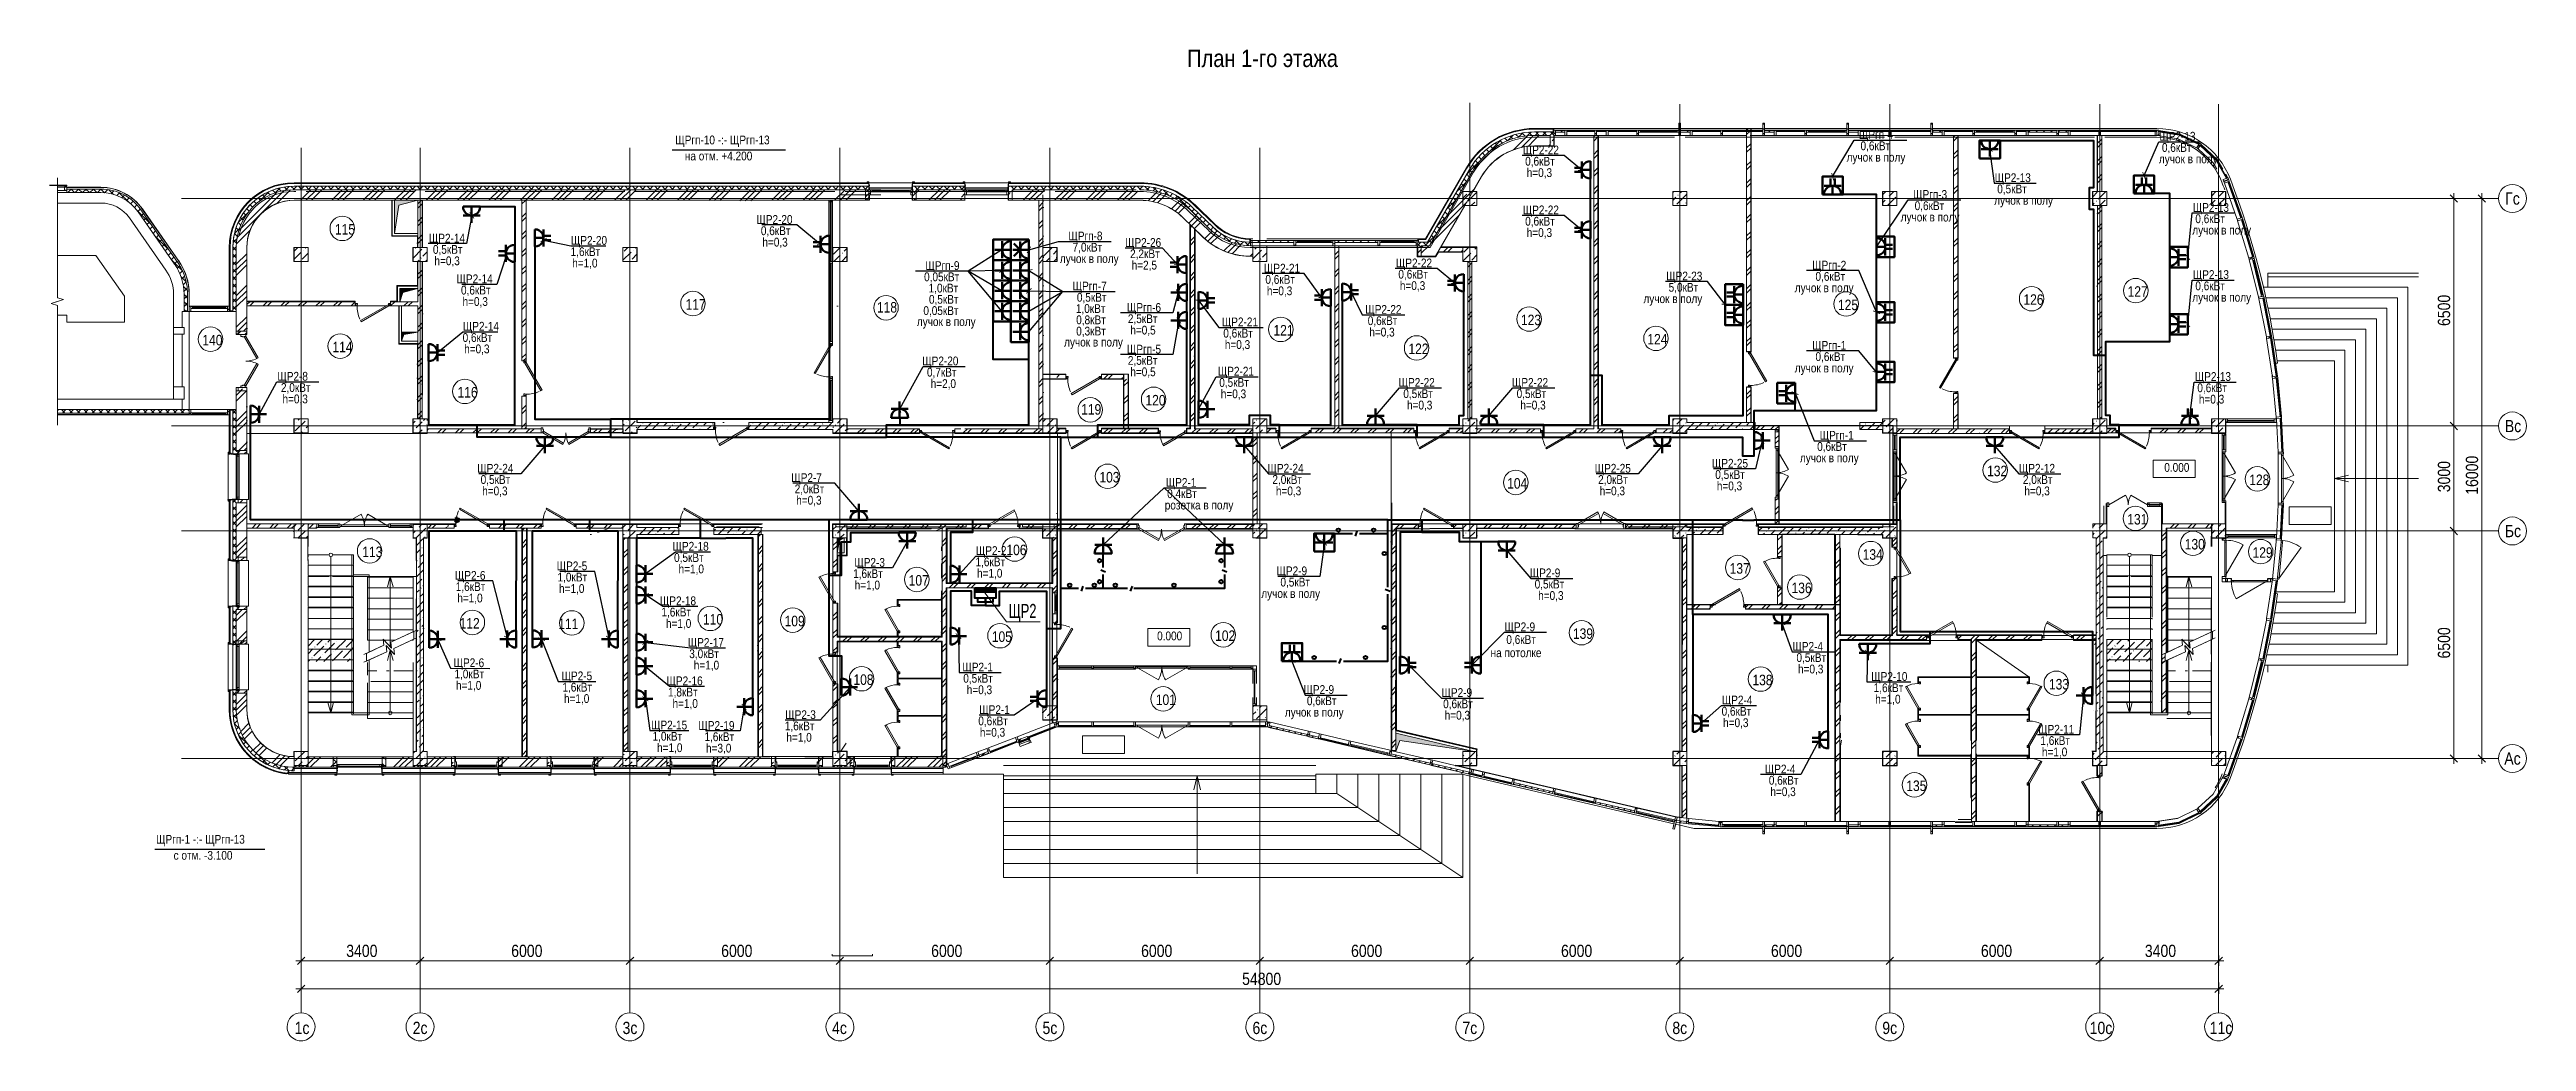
# Model space of a CAD drawing. Header units: metres. Extents: x -187 to 138813, y -64870 to 49448.
# Drawn here: x 25475 to 96259, y -64870 to -36531 of the extents above; entities that cross this region are included whole.
import ezdxf
from ezdxf import colors
from ezdxf.entities.mleader import LeaderData, LeaderLine
from ezdxf.math import Vec2, Vec3

# ---------------------------------------------------------------- set-up
doc = ezdxf.new("R2010")
doc.units = ezdxf.units.M
for name, pattern in [('ACAD_ISO03W100', [30, 12, -18]), ('ADSK_Линия сетки', [21, 12, -3, 3, -3]), ('Сверху', [3.96875, 2.38125, -1.5875])]:
    doc.linetypes.add(name, pattern=pattern)
for name, color, linetype, lineweight in [('A-ANNO-DIMS', 7, 'Continuous', 9), ('A-ANNO-DIMS-100', 7, 'Continuous', 9), ('A-ANNO-NOTE', 7, 'Continuous', 5), ('A-AREA-IDEN', 7, 'Continuous', 9), ('A-DETL-GENF', 7, 'Continuous', 5), ('A-DETL-MBND', 7, 'Continuous', 5), ('A-DETL-THIN', 7, 'Continuous', 5), ('A-DOOR', 7, 'Continuous', 5), ('A-DOOR-FRAM', 7, 'Continuous', 13), ('A-FLOR', 7, 'Continuous', 5), ('A-FLOR-PATT', 7, 'Continuous', 5), ('A-GLAZ', 7, 'Continuous', 5), ('A-GLAZ-CURT', 7, 'Continuous', 5), ('A-GLAZ-CWMG', 7, 'Continuous', 5), ('A-GLAZ-SILL', 7, 'Continuous', 5), ('A-WALL', 7, 'Continuous', 5), ('A-WALL-PATT', 7, 'Continuous', 18), ('G-ANNO-DIMS', 7, 'Continuous', 9), ('G-ANNO-TEXT', 7, 'Continuous', 9), ('I-WALL', 7, 'Continuous', 5), ('nadpisi', 84, 'Continuous', 13), ('S-COLS', 7, 'Continuous', 5), ('S-GRID', 7, 'Continuous', 9), ('S-GRID-IDEN', 7, 'Continuous', 9), ('S-STRS', 7, 'Continuous', 5), ('Освещение', 1, 'Continuous', 50), ('раб осв', 7, 'Continuous', 40), ('ЭЛ', 250, 'Continuous', 50), ('Эл-свет раб.', 5, 'Continuous', 50), ('ЭЛ.сети', 5, 'Continuous', 100), ('ЭОМ', 7, 'Continuous', 40)]:
    doc.layers.add(name, color=color, linetype=linetype, lineweight=lineweight)
doc.layers.add('A-DETL', color=7, linetype='Continuous', lineweight=5, true_color=0x00a600)
doc.styles.add('Arial', font='ARIALN.TTF', dxfattribs={"width": 0.8, "height": 2.5})
doc.styles.add('GOST Common_I', font='ARIALN.TTF', dxfattribs={"height": 350})
doc.styles.add('GOST Common_I_1', font='ARIALN.TTF', dxfattribs={"height": 300})
doc.styles.add('GOST Common_I_2', font='ARIALN.TTF', dxfattribs={"height": 250})
doc.styles.add('GOST Common_I_4', font='ARIALN.TTF', dxfattribs={"height": 500})
doc.styles.add('STYLE1', font='ARIALN.TTF', dxfattribs={"height": 250})
doc.styles.add('ГОСТ 2.304', font='ARIALN.TTF', dxfattribs={"width": 0.85})
doc.dimstyles.new('ADSK_Основной_3_5', dxfattribs={"dimscale": 304.8, "dimtxt": 352.000249, "dimasz": 0.695866, "dimexe": 0.492126, "dimexo": 0.984252, "dimgap": 0, "dimtad": 1, "dimdec": 3, "dimrnd": 0.001, "dimdsep": 46, "dimtxsty": 'GOST Common_I', "dimblk1": 'OBLIQUE', "dimblk2": 'OBLIQUE', "dimsah": 1, "dimcen": 0.09, "dimdle": 0.492126, "dimazin": 0, "dimtfac": 1, "dimtdec": 4, "dimtix": 1, "dimtmove": 0, "dimatfit": 3, "dimfxl": 1, "dimtvp": 1, "dimtolj": 1, "dimtzin": 0, "dimarcsym": 2})
doc.dimstyles.new('СПДС', dxfattribs={"dimscale": 100, "dimtxt": 2.5, "dimasz": 2.5, "dimexe": 1.25, "dimexo": 0.625, "dimtad": 1, "dimdec": 0, "dimrnd": 0.001, "dimtxsty": 'ГОСТ 2.304', "dimblk": 'OBLIQUE', "dimcen": 2.5, "dimdle": 2, "dimadec": 0, "dimazin": 2, "dimtfac": 0.75, "dimtdec": 0, "dimtmove": 1, "dimatfit": 3, "dimfxl": 1, "dimtolj": 1, "dimarcsym": 1})
pattern_1 = [(45, (0, 0), (-106.06602, 106.06602), []), (135, (0, 0), (-106.06602, -106.06602), [])]
pattern_2 = [(45, (0, 0), (84.19025, 308.69666), [396.875, -79.375, 3.353, -76.022])]
pattern_3 = [(45, (0, 0), (-251.4472, 251.4472), []), (45, (0, 381), (-251.4472, 251.4472), [])]
pattern_4 = [(45, (0, 0), (-449.013, 449.013), []), (45, (158.75, 0), (0, 898.0256), []), (45, (-158.75, 0), (0, 898.0256), [])]
pattern_5 = [(45, (0, 0), (-106.06602, 106.06602), [])]
pattern_6 = [(30, (0, 0), (-60, 103.92305), [])]
pattern_7 = [(0, (0, 0), (812.8, 203.2), [33.528, -576.072, 33.528, -576.072, -3251.2]), (0, (0, 0), (812.8, 203.2), [-1219.2, 33.528, -1185.672, 33.528, -576.072, -1422.4]), (0, (0, 0), (812.8, 203.2), [-3048, 33.528, -372.872, 33.528, -982.472]), (120, (304.8, 101.6), (-582.37636, 602.30545), [33.528, -576.072, 33.528, -576.072, -3251.2]), (120, (304.8, 101.6), (-582.37636, 602.30545), [-1219.2, 33.528, -1185.672, 33.528, -576.072, -1422.4]), (120, (304.8, 101.6), (-582.37636, 602.30545), [-3048, 33.528, -372.872, 33.528, -982.472]), (240, (406.4, 508), (-230.42364, -805.50545), [33.528, -576.072, 33.528, -576.072, -3251.2]), (240, (406.4, 508), (-230.42364, -805.50545), [-1219.2, 33.528, -1185.672, 33.528, -576.072, -1422.4]), (240, (406.4, 508), (-230.42364, -805.50545), [-3048, 33.528, -372.872, 33.528, -982.472])]
pattern_8 = [(0, (2230, 0), (812.8, 203.2), [33.528, -576.072, 33.528, -576.072, -3251.2]), (0, (2230, 0), (812.8, 203.2), [-1219.2, 33.528, -1185.672, 33.528, -576.072, -1422.4]), (0, (2230, 0), (812.8, 203.2), [-3048, 33.528, -372.872, 33.528, -982.472]), (120, (2534.8, 101.6), (-582.37636, 602.30545), [33.528, -576.072, 33.528, -576.072, -3251.2]), (120, (2534.8, 101.6), (-582.37636, 602.30545), [-1219.2, 33.528, -1185.672, 33.528, -576.072, -1422.4]), (120, (2534.8, 101.6), (-582.37636, 602.30545), [-3048, 33.528, -372.872, 33.528, -982.472]), (240, (2636.4, 508), (-230.42364, -805.50545), [33.528, -576.072, 33.528, -576.072, -3251.2]), (240, (2636.4, 508), (-230.42364, -805.50545), [-1219.2, 33.528, -1185.672, 33.528, -576.072, -1422.4]), (240, (2636.4, 508), (-230.42364, -805.50545), [-3048, 33.528, -372.872, 33.528, -982.472])]
pattern_9 = [(50, (0, 0), (728.7365, -63.7558), [76.2, -838.2]), (355, (0, 0), (-140.9716, 764.2276), [60.96, -670.56]), (100.451, (60.7, -5.3), (587.77, 700.4668), [64.76, -712.36]), (46.184, (0, 203.2), (1084.316, -168.171), [114.3, -1257.3]), (96.636, (90.4, 189.2), (949.61, 989.71), [97.14, -1068.54]), (351.184, (0, 203.2), (949.62, 989.701), [91.44, -1005.84]), (21, (101.6, 152.4), (606.458, -409.0606), [76.2, -838.2]), (326, (101.6, 152.4), (247.2083, 736.753), [60.96, -670.56]), (71.451, (152.14, 118.3), (853.6683, 327.6855), [64.76, -712.36]), (37.5, (0, 0), (12.3547, 338.2201), [33.528, -628.904, 33.528, -647.192, -673.1]), (37.5, (0, 0), (12.3547, 338.2201), [-1343.152, 33.528, -639.572]), (7.5, (0, 0), (267.2789, 400.7221), [33.528, -354.584, 33.528, -613.664, -256.54]), (7.5, (0, 0), (267.2789, 400.7221), [-1035.304, 33.528, -223.012]), (327.5, (-226.57, 0), (542.3633, -22.91534), [33.528, -220.472, 33.528, -758.952, -1051.56]), (327.5, (-226.57, 0), (542.3633, -22.91534), [-1046.48, 33.528, -1018.032]), (317.5, (-328.17, 0), (592.517, 101.707), [33.528, -296.672, 33.528, -492.76, -746.76]), (317.5, (-328.17, 0), (592.517, 101.707), [-856.488, 33.528, -713.232])]
pattern_10 = [(0, (-3, -600), (812.8, 203.2), [33.528, -576.072, 33.528, -576.072, -3251.2]), (0, (-3, -600), (812.8, 203.2), [-1219.2, 33.528, -1185.672, 33.528, -576.072, -1422.4]), (0, (-3, -600), (812.8, 203.2), [-3048, 33.528, -372.872, 33.528, -982.472]), (120, (301.8, -498.4), (-582.37636, 602.30545), [33.528, -576.072, 33.528, -576.072, -3251.2]), (120, (301.8, -498.4), (-582.37636, 602.30545), [-1219.2, 33.528, -1185.672, 33.528, -576.072, -1422.4]), (120, (301.8, -498.4), (-582.37636, 602.30545), [-3048, 33.528, -372.872, 33.528, -982.472]), (240, (403.4, -92), (-230.42364, -805.50545), [33.528, -576.072, 33.528, -576.072, -3251.2]), (240, (403.4, -92), (-230.42364, -805.50545), [-1219.2, 33.528, -1185.672, 33.528, -576.072, -1422.4]), (240, (403.4, -92), (-230.42364, -805.50545), [-3048, 33.528, -372.872, 33.528, -982.472])]
pattern_11 = [(0, (503, 0), (812.8, 203.2), [33.528, -576.072, 33.528, -576.072, -3251.2]), (0, (503, 0), (812.8, 203.2), [-1219.2, 33.528, -1185.672, 33.528, -576.072, -1422.4]), (0, (503, 0), (812.8, 203.2), [-3048, 33.528, -372.872, 33.528, -982.472]), (120, (807.8, 101.6), (-582.37636, 602.30545), [33.528, -576.072, 33.528, -576.072, -3251.2]), (120, (807.8, 101.6), (-582.37636, 602.30545), [-1219.2, 33.528, -1185.672, 33.528, -576.072, -1422.4]), (120, (807.8, 101.6), (-582.37636, 602.30545), [-3048, 33.528, -372.872, 33.528, -982.472]), (240, (909.4, 508), (-230.42364, -805.50545), [33.528, -576.072, 33.528, -576.072, -3251.2]), (240, (909.4, 508), (-230.42364, -805.50545), [-1219.2, 33.528, -1185.672, 33.528, -576.072, -1422.4]), (240, (909.4, 508), (-230.42364, -805.50545), [-3048, 33.528, -372.872, 33.528, -982.472])]
pattern_12 = [(0, (-15, -600), (812.8, 203.2), [33.528, -576.072, 33.528, -576.072, -3251.2]), (0, (-15, -600), (812.8, 203.2), [-1219.2, 33.528, -1185.672, 33.528, -576.072, -1422.4]), (0, (-15, -600), (812.8, 203.2), [-3048, 33.528, -372.872, 33.528, -982.472]), (120, (289.8, -498.4), (-582.37636, 602.30545), [33.528, -576.072, 33.528, -576.072, -3251.2]), (120, (289.8, -498.4), (-582.37636, 602.30545), [-1219.2, 33.528, -1185.672, 33.528, -576.072, -1422.4]), (120, (289.8, -498.4), (-582.37636, 602.30545), [-3048, 33.528, -372.872, 33.528, -982.472]), (240, (391.4, -92), (-230.42364, -805.50545), [33.528, -576.072, 33.528, -576.072, -3251.2]), (240, (391.4, -92), (-230.42364, -805.50545), [-1219.2, 33.528, -1185.672, 33.528, -576.072, -1422.4]), (240, (391.4, -92), (-230.42364, -805.50545), [-3048, 33.528, -372.872, 33.528, -982.472])]
pattern_13 = [(45, (857.01, 0), (38.89087, 251.0229), [300, -50, 10, -50])]
pattern_14 = [(45, (0, 0), (38.89087, 251.0229), [300, -50, 10, -50])]
pattern_15 = [(45, (0, 652.83), (38.89087, 251.0229), [300, -50, 10, -50])]
pattern_16 = [(45, (857.01, 0), (-106.066, 106.066), []), (135, (857.01, 0), (-106.066, -106.066), [])]
pattern_17 = [(45, (0, 652.83), (-106.066, 106.066), []), (135, (0, 652.83), (-106.066, -106.066), [])]
pattern_18 = [(45, (-4821.21, -15997.8), (38.89087, 251.0229), [300, -50, 10, -50])]
pattern_19 = [(45, (-4821.21, -15997.8), (-106.066, 106.066), []), (135, (-4821.21, -15997.8), (-106.066, -106.066), [])]
pattern_20 = [(45, (-1821.33, -15997.8), (38.89087, 251.0229), [300, -50, 10, -50])]
pattern_21 = [(45, (-1821.33, -15997.8), (-106.066, 106.066), []), (135, (-1821.33, -15997.8), (-106.066, -106.066), [])]
pattern_22 = [(45, (-8235.4, -15997.8), (38.89087, 251.0229), [300, -50, 10, -50])]
pattern_23 = [(45, (-8235.4, -15997.8), (-106.066, 106.066), []), (135, (-8235.4, -15997.8), (-106.066, -106.066), [])]
pattern_24 = [(45, (-10973.87, -15997.8), (38.89087, 251.0229), [300, -50, 10, -50])]
pattern_25 = [(45, (-10973.87, -15997.8), (-106.066, 106.066), []), (135, (-10973.87, -15997.8), (-106.066, -106.066), [])]
pattern_26 = [(45, (0, -1736.1), (38.89087, 251.0229), [300, -50, 10, -50])]
pattern_27 = [(45, (0, -1736.1), (-106.066, 106.066), []), (135, (0, -1736.1), (-106.066, -106.066), [])]
pattern_28 = [(135, (-18103.35, -87848.3), (-251.0229, 38.89087), [300, -50, 10, -50])]
pattern_29 = [(135, (-18103.35, -87848.3), (-106.066, -106.066), []), (225, (-18103.35, -87848.3), (106.066, -106.066), [])]

msp = doc.modelspace()

# ---------------------------------------------------------------- texts
at = {"layer": 'A-AREA-IDEN', "color": 18, "true_color": 0x000000, "char_height": 300, "style": 'GOST Common_I_1'}
for s, insert, width, attachment_point in [('115', (33630.857, -41516.5271), 519.4935, 1), ('117', (43652.4811, -43662.205), 519.4935, 1), ('118', (49120.4713, -43744.8886), 519.4935, 1), ('125', (76584.4186, -43675.7286), 577.215, 1), ('126', (81883.7842, -43523.9369), 577.215, 1), ('127', (84860.8894, -43294.7026), 577.215, 1), ('121', (60451.4101, -44401.3443), 519.4935, 1), ('123', (67525.2538, -44105.0768), 577.215, 1), ('140', (29842.5968, -44682.4789), 577.215, 1), ('114', (33558.6004, -44879.6276), 551.561, 1), ('122', (64308.9694, -44931.2607), 577.215, 1), ('124', (71136.2127, -44657.1697), 609.2825, 1), ('116', (37133.767, -46173.1009), 519.4935, 1), ('119', (54956.5305, -46661.09), 519.4935, 1), ('120', (56793.7609, -46399.4962), 577.215, 1), ('103', (55477.9678, -48599.2725), 577.215, 1), ('104', (67130.4167, -48775.4629), 609.2825, 1), ('132', (80845.2644, -48419.5604), 577.215, 1), ('128', (88337.9428, -48673.6), 577.215, 1), ('131', (84851.9332, -49800.3754), 577.215, 1), ('113', (34412.9719, -50732.2706), 519.4935, 1), ('106', (52820.5501, -50676.2541), 577.215, 1), ('134', (77289.5932, -50807.2835), 577.215, 1), ('130', (86492.8011, -50513.7963), 577.215, 1), ('129', (88431.3154, -50751.8879), 577.215, 1), ('107', (50026.6385, -51546.5353), 577.215, 1), ('137', (73488.5919, -51204.7454), 577.215, 1), ('136', (75257.2369, -51761.943), 577.215, 1), ('112', (37768.0919, -52773.9038), 519.4935, 3), ('111', (40586.1566, -52787.9473), 461.772, 3), ('110', (44149.3523, -52659.0273), 519.4935, 1), ('109', (46481.3572, -52708.3417), 577.215, 1), ('139', (69009.9729, -53067.4483), 609.2825, 1), ('105', (52402.979, -53154.3659), 577.215, 1), ('102', (58784.1393, -53127.9607), 577.215, 1), ('108', (48449.1354, -54382.2605), 577.215, 1), ('138', (74139.1441, -54392.3944), 577.215, 1), ('101', (57089.9414, -54957.8146), 519.4935, 1), ('133', (82613.2549, -54513.6141), 519.4935, 1), ('135', (78536.6493, -57414.7089), 577.215, 1)]:
    msp.add_mtext(s, dxfattribs=dict(at, insert=insert, width=width, attachment_point=attachment_point))
at = {"layer": 'G-ANNO-DIMS', "lineweight": 18, "insert": (57126.8596, -53159.3645), "char_height": 250, "width": 709.937899, "attachment_point": 1, "line_spacing_factor": 1.022761, "style": 'GOST Common_I_2', "bg_fill": 3, "box_fill_scale": 1.25, "bg_fill_color": 256, "bg_fill_true_color": 13158600, "bg_fill_transparency": 0}
msp.add_mtext('0.000', dxfattribs=at)
at = {"layer": 'G-ANNO-TEXT', "insert": (57984.8093, -36530.6152), "char_height": 500, "width": 5271.897, "attachment_point": 1, "style": 'GOST Common_I_4'}
msp.add_mtext('План 1-го этажа', dxfattribs=at)
at = {"layer": 'nadpisi', "color": 7, "style": 'Arial'}
for s, p in [('ЩРгп-10 -:- ЩРгп-13', (43357.549, -39238.8183)), ('на отм. +4.200', (43630.8735, -39697.2616)), ('ЩРгп-1 -:- ЩРгп-13', (28519.393, -59219.493)), ('с отм. -3.100', (29021.2283, -59677.9363))]:
    msp.add_text(s, height=250, dxfattribs=at).set_placement(p)
at = {"layer": 'S-GRID-IDEN', "char_height": 350, "attachment_point": 1, "style": 'GOST Common_I'}
for s, insert, width in [('Гс', (95654.4659, -40612.4041), 461.772), ('Вс', (95641.2659, -47112.4041), 493.8395), ('Бс', (95641.2659, -50112.4041), 493.8395), ('Ас', (95625.2659, -56612.4041), 532.3205), ('1с', (32480.3192, -64308.6099), 391.2235), ('2с', (35853.9192, -64308.6099), 455.3585), ('3с', (41851.1192, -64308.6099), 461.772), ('4с', (47837.9192, -64308.6099), 493.8395), ('5с', (53851.1192, -64308.6099), 461.772), ('6с', (59851.1192, -64308.6099), 461.772), ('7с', (65851.1192, -64308.6099), 461.772), ('8с', (71851.1192, -64308.6099), 461.772), ('9с', (77851.1192, -64308.6099), 461.772), ('10с', (83777.1192, -64308.6099), 641.35), ('11с', (87205.9192, -64308.6099), 570.8015)]:
    msp.add_mtext(s, dxfattribs=dict(at, insert=insert, width=width))
at = {"layer": 'Эл-свет раб.', "color": 7, "style": 'STYLE1'}
for s, p in [('ЩРгп-4', (77183.7803, -39084.1245)), ('ЩР2-13', (85768.5942, -39132.1823)), ('ЩР2-22', (67575.8441, -39525.3398)), ('0,6кВт', (67645.0813, -39846.9798)), ('лучок в полу', (76830.1341, -39731.539, -386.7801)), ('0,6кВт', (77228.6699, -39405.7645)), ('лучок в полу', (85754.8407, -39779.5967, -386.7801)), ('0,6кВт', (85840.8609, -39453.8223)), ('h=0,3', (67688.8947, -40172.7542, -386.7801)), ('ЩР2-13', (81062.4145, -40316.8765)), ('ЩР2-22', (67575.8441, -41238.5965)), ('ЩРгп-3', (78729.7736, -40795.3352, 386.7801)), ('0,6кВт', (78774.6632, -41116.9752, 386.7801)), ('лучок в полу', (81048.6611, -40964.291, -386.7801)), ('0,5кВт', (81134.6813, -40638.5165)), ('ЩР2-13', (86723.8218, -41167.5574)), ('ЩР2-20', (45675.6325, -41510.6425)), ('0,6кВт', (45802.5125, -41832.2825)), ('0,6кВт', (67645.0813, -41560.2365)), ('h=0,3', (67688.8947, -41886.0109, -386.7801)), ('лучок в полу', (78376.1274, -41442.7497)), ('лучок в полу', (86710.0684, -41814.9719, -386.7801)), ('0,6кВт', (86796.0886, -41489.1974)), ('ЩР2-14', (36315.925, -42044.4589)), ('0,5кВт', (36430.9521, -42366.0989)), ('h=0,3', (36474.7655, -42691.8734, -386.7801)), ('1,6кВт', (40366.7345, -42429.9237)), ('ЩР2-20', (40375.0328, -42108.2837)), ('h=0,3', (45846.3259, -42158.057, -386.7801)), ('ЩР2-26', (56209.8866, -42168.2702)), ('2,2кВт', (56354.4827, -42489.9102)), ('ЩР2-14', (37107.1115, -43207.2402)), ('h=1,0', (40410.5479, -42755.6982, -386.7801)), ('h=2,5', (56398.2961, -42815.6847, -386.7801)), ('ЩР2-21', (60179.4074, -42901.7746)), ('0,6кВт', (60220.2318, -43223.4146)), ('ЩР2-22', (63950.9945, -42753.3496)), ('0,6кВт', (64020.2318, -43074.9896)), ('h=0,3', (64064.0452, -43400.7641, -386.7801)), ('ЩР2-23', (71675.5489, -43126.9631)), ('ЩРгп-2', (75845.8559, -42815.2817)), ('0,6кВт', (75940.9321, -43136.9217)), ('ЩР2-13', (86723.8218, -43085.4406)), ('0,6кВт', (86796.0886, -43407.0806)), ('0,6кВт', (37233.2733, -43528.8802)), ('h=0,3', (37277.0867, -43854.6547, -386.7801)), ('ЩРгп-6', (56264.4697, -44023.866, 386.7801)), ('h=0,3', (60264.0452, -43549.189, -386.7801)), ('ЩР2-22', (63076.8237, -44080.6456)), ('лучок в полу', (71025.0184, -43774.3776, -386.7801)), ('5,0кВт', (71744.7861, -43448.6031)), ('лучок в полу', (75348.9312, -43462.6961, -386.7801)), ('лучок в полу', (86710.0684, -43732.8551, -386.7801)), ('ЩР2-14', (37286.3272, -44561.9887)), ('2,5кВт', (56290.9992, -44345.506, 386.7801)), ('h=0,5', (56359.8891, -44671.2805)), ('ЩР2-21', (58976.6874, -44437.6338)), ('0,6кВт', (59017.5117, -44759.2738)), ('0,6кВт', (63146.061, -44402.2856)), ('h=0,3', (63189.8744, -44728.0601, -386.7801)), ('0,6кВт', (37279.9159, -44883.6287)), ('h=0,3', (37323.7293, -45209.4032, -386.7801)), ('ЩР2-20', (50415.5856, -45552.8543)), ('ЩРгп-5', (56264.4697, -45215.702, 386.7801)), ('2,5кВт', (56290.9992, -45537.3421, 386.7801)), ('h=0,3', (59061.3251, -45085.0482, -386.7801)), ('ЩРгп-1', (75845.8559, -45107.3986)), ('0,6кВт', (75940.9321, -45429.0386)), ('ЩР2-8', (31985.5982, -45990.9001)), ('0,7кВт', (50549.5586, -45874.4943)), ('h=2,0', (50654.2786, -46200.2688, -386.7801)), ('h=0,5', (56359.8891, -45863.1165)), ('ЩР2-21', (58861.9264, -45845.1158)), ('0,5кВт', (58902.7507, -46166.7558)), ('ЩР2-22', (64028.6046, -46165.2733)), ('ЩР2-22', (67266.8836, -46165.2733)), ('лучок в полу', (75348.9312, -45754.8131, -386.7801)), ('ЩР2-13', (86781.0213, -45997.456)), ('2,0кВт', (32088.1122, -46312.5401)), ('h=0,3', (32131.9256, -46638.3145, -386.7801)), ('h=0,3', (58946.5641, -46492.5303, -386.7801)), ('0,5кВт', (64162.5776, -46486.9133)), ('h=0,3', (64267.2976, -46812.6878, -386.7801)), ('0,5кВт', (67400.8566, -46486.9133)), ('h=0,3', (67505.5767, -46812.6878, -386.7801)), ('0,6кВт', (86853.288, -46319.096)), ('h=0,3', (86897.1014, -46644.8705, -386.7801)), ('ЩРгп-1', (76061.1989, -47674.7415)), ('лучок в полу', (75496.2465, -48322.156, -386.7801)), ('0,6кВт', (75989.4047, -47996.3815)), ('ЩР2-24', (37698.6481, -48619.2009)), ('0,5кВт', (37795.2345, -48940.8409)), ('ЩР2-7', (46672.8956, -48885.2733)), ('ЩР2-1', (57373.834, -49023.7042)), ('ЩР2-24', (60280.9086, -48619.2009)), ('2,0кВт', (60420.6797, -48940.8409)), ('ЩР2-25', (69632.0023, -48619.2583)), ('2,0кВт', (69728.5886, -48940.8983)), ('ЩР2-25', (72980.8024, -48476.8513)), ('0,5кВт', (73077.3888, -48798.4913)), ('ЩР2-12', (81753.1506, -48619.2583)), ('2,0кВт', (81868.1777, -48940.8983)), ('h=0,3', (37839.0479, -49266.6153, -386.7801)), ('2,0кВт', (46769.482, -49206.9133)), ('h=0,3', (46813.2954, -49532.6878, -386.7801)), ('розетка в полу', (57345.1485, -49671.1186, -386.7801)), ('0,4кВт', (57413.9751, -49345.3442)), ('h=0,3', (60521.1364, -49266.6153, -386.7801)), ('h=0,3', (69772.402, -49266.6728, -386.7801)), ('h=0,3', (73121.2022, -49124.2658, -386.7801)), ('h=0,3', (81911.9911, -49266.6728, -386.7801)), ('ЩР2-18', (43279.442, -50847.962)), ('0,5кВт', (43322.1724, -51169.602)), ('ЩР2-2', (51948.0348, -50971.5115)), ('ЩР2-6', (37059.883, -51678.9757)), ('ЩР2-5', (39968.2511, -51407.3631)), ('1,0кВт', (39991.622, -51729.0031)), ('h=1,0', (43451.2785, -51495.3764, -386.7801)), ('1,6кВт', (48439.2679, -51629.6802)), ('ЩР2-3', (48474.7098, -51308.0402)), ('1,6кВт', (51936.5527, -51293.1515)), ('h=1,0', (51980.3661, -51618.926, -386.7801)), ('ЩР2-9', (60539.3236, -51549.8866)), ('0,5кВт', (60650.3789, -51871.5266)), ('ЩР2-9', (67775.9691, -51607.2583)), ('1,6кВт', (37083.2539, -52000.6157)), ('h=1,0', (37127.0673, -52326.3901, -386.7801)), ('h=1,0', (40035.4354, -52054.7775, -386.7801)), ('ЩР2-18', (42918.2088, -52405.944)), ('h=1,0', (48483.0813, -51955.4546, -386.7801)), ('лучок в полу', (60104.1534, -52197.3011, -386.7801)), ('0,5кВт', (67915.7402, -51928.8983)), ('h=0,3', (68016.1969, -52254.6728, -386.7801)), ('1,6кВт', (42960.9391, -52727.584)), ('h=1,0', (43090.0452, -53053.3585, -386.7801)), ('ЩР2-9', (67055.6212, -53148.5438)), ('ЩР2-17', (43714.507, -53595.4839)), ('3,0кВт', (43757.2374, -53917.1239)), ('на потолке', (66656.3552, -53890.4888, -386.7801)), ('0,6кВт', (67106.5099, -53512.5297)), ('ЩР2-4', (75282.3399, -53706.7887)), ('0,5кВт', (75397.367, -54028.4287)), ('ЩР2-6', (37022.7305, -54174.6191)), ('1,0кВт', (37046.1014, -54496.2591)), ('ЩР2-5', (40108.6123, -54551.2373)), ('ЩР2-16', (43107.1058, -54692.0271)), ('h=1,0', (43886.3435, -54242.8984, -386.7801)), ('ЩР2-1', (51561.9464, -54298.8436)), ('0,5кВт', (51586.8703, -54620.4836)), ('h=0,3', (75441.1804, -54354.2031, -386.7801)), ('ЩР2-10', (77534.4987, -54567.6969)), ('h=1,0', (37089.9148, -54822.0336, -386.7801)), ('1,6кВт', (40131.9832, -54872.8773)), ('h=1,0', (40175.7966, -55198.6518, -386.7801)), ('1,8кВт', (43149.8362, -55013.6671)), ('h=1,0', (43278.9423, -55339.4415, -386.7801)), ('h=0,3', (51687.3271, -54946.2581, -386.7801)), ('ЩР2-9', (61310.0276, -54940.3001)), ('0,6кВт', (61406.614, -55261.9401)), ('ЩР2-9', (65254.105, -55026.9023)), ('0,6кВт', (65300.7402, -55348.5423)), ('ЩР2-4', (73264.2027, -55240.5695)), ('1,6кВт', (77604.1077, -54889.3369)), ('h=1,0', (77647.9211, -55215.1114, -386.7801)), ('ЩР2-15', (42664.4353, -55954.7278)), ('ЩР2-19', (44017.2603, -55967.6)), ('1,6кВт', (46488.5559, -55980.283)), ('ЩР2-3', (46500.0379, -55658.643)), ('0,6кВт', (52016.1815, -55837.2819)), ('ЩР2-1', (52044.327, -55515.6419)), ('h=0,3', (52059.9949, -56163.0564, -386.7801)), ('лучок в полу', (60776.528, -55587.7145, -386.7801)), ('h=0,3', (65344.5535, -55674.3168, -386.7801)), ('0,6кВт', (73257.7914, -55562.2095)), ('h=0,3', (73301.6048, -55887.9839, -386.7801)), ('ЩР2-11', (82304.1237, -56076.6251)), ('1,0кВт', (42707.1656, -56276.3678)), ('h=1,0', (42836.2717, -56602.1423, -386.7801)), ('1,6кВт', (44190.9908, -56289.24)), ('h=3,0', (44234.8042, -56615.0145, -386.7801)), ('h=1,0', (46532.3693, -56306.0575, -386.7801)), ('1,6кВт', (82367.7232, -56398.2651)), ('h=1,0', (82411.5366, -56724.0396, -386.7801)), ('ЩР2-4', (74493.1052, -57212.0656)), ('0,6кВт', (74608.1322, -57533.7056)), ('h=0,3', (74651.9456, -57859.4801, -386.7801))]:
    msp.add_text(s, height=250, dxfattribs=at).set_placement(p)
for s, p in [('ЩРгп-8', (54591.6211, -41981.8867)), ('лучок в полу', (54347.5099, -42629.3011, -386.7801)), ('7,0кВт', (54711.6023, -42303.5267)), ('0,05кВт', (50467.0895, -43149.2845)), ('ЩРгп-9', (50504.6799, -42827.6445)), ('ЩРгп-7', (54713.0809, -43412.8335, 386.7801)), ('0,05кВт', (50447.1609, -44114.2045)), ('0,5кВт', (50606.4378, -43792.5645)), ('1,0кВт', (50597.132, -43470.9245)), ('1,0кВт', (54805.0214, -44056.1135, 386.7801)), ('0,5кВт', (54834.2558, -43734.4735, 386.7801)), ('лучок в полу', (50260.5687, -44429.9356, -386.7801)), ('0,8кВт', (54814.3272, -44377.7535, 386.7801)), ('0,3кВт', (54814.3272, -44699.3935, 386.7801)), ('лучок в полу', (54468.4581, -45015.1246))]:
    msp.add_text(s, height=250, rotation=360, dxfattribs=at).set_placement(p)

# ---------------------------------------------------------------- blocks, each defined once
blk = doc.blocks.new('Лестницы 1 - Лестницы 1-1397826-1 этаж')
at = {"layer": 'S-STRS', "lineweight": 9}
for p, q in [((88871, -43023), (88871, -42923)), ((93171, -42923), (88871, -42923)), ((88871, -43323), (88871, -43023)), ((93171, -43023), (88871, -43023)), ((88871, -54323), (88871, -54123))]:
    blk.add_line(p, q, dxfattribs=at)
blk = doc.blocks.new('1709 КДП АПК АС_Крыльца_rvt-1-1 этаж')
at = {"layer": 'S-STRS', "lineweight": 9}
for p, q in [((92871, -43323), (88743, -43323)), ((92571, -43623), (88810, -43623)), ((92571, -53823), (92571, -43623)), ((92871, -54123), (92871, -43323)), ((92271, -43923), (88875, -43923)), ((91971, -44223), (88934, -44223)), ((91671, -44523), (88991, -44523)), ((91671, -52923), (91671, -44523)), ((91971, -53223), (91971, -44223)), ((92271, -53523), (92271, -43923)), ((91371, -44823), (89043, -44823)), ((91071, -45123), (89091, -45123)), ((91071, -52323), (91071, -45123)), ((91371, -52623), (91371, -44823)), ((90771, -45423), (89136, -45423)), ((90771, -52023), (90771, -45423)), ((89097, -52023), (90771, -52023)), ((89109, -52323), (91071, -52323)), ((89012, -52923), (91671, -52923)), ((89064, -52623), (91371, -52623)), ((88900, -53523), (92271, -53523)), ((88959, -53223), (91971, -53223)), ((88771, -54123), (92871, -54123)), ((88837, -53823), (92571, -53823)), ((52733, -56986), (61663, -56986)), ((52733, -57386), (52733, -57286)), ((61663, -57786), (61663, -57286)), ((61663, -57386), (61663, -57286)), ((62263, -57786), (62263, -57236)), ((62863, -58186), (62863, -57236)), ((63463, -58586), (63463, -57236)), ((64063, -58986), (64063, -57236)), ((64663, -59386), (64663, -57236)), ((65263, -59786), (65263, -57236)), ((65837, -57206), (65834, -57206)), ((65863, -60186), (65863, -57242)), ((52733, -57786), (52733, -57386)), ((52733, -57386), (61663, -57386)), ((52733, -58186), (52733, -57786)), ((52733, -57786), (61663, -57786)), ((61663, -57786), (61663, -57386)), ((62263, -57786), (61663, -57786)), ((62863, -58186), (62263, -57786)), ((62863, -58186), (62263, -57786)), ((52733, -58586), (52733, -58186)), ((52733, -58186), (62863, -58186)), ((52733, -58986), (52733, -58586)), ((52733, -58586), (63463, -58586)), ((63463, -58586), (62863, -58186)), ((63463, -58586), (62863, -58186)), ((64063, -58986), (63463, -58586)), ((64063, -58986), (63463, -58586)), ((52733, -59386), (52733, -58986)), ((52733, -58986), (64063, -58986)), ((52733, -59786), (52733, -59386)), ((52733, -59386), (64663, -59386)), ((64663, -59386), (64063, -58986)), ((64663, -59386), (64063, -58986)), ((65263, -59786), (64663, -59386)), ((65263, -59786), (64663, -59386)), ((52733, -60186), (52733, -59786)), ((52733, -59786), (65263, -59786)), ((65863, -60186), (65263, -59786)), ((65863, -60186), (65263, -59786)), ((52733, -60186), (65863, -60186))]:
    blk.add_line(p, q, dxfattribs=at)
at = {"layer": 'S-STRS', "linetype": 'Сверху', "lineweight": 9}
for p, q in [((92871, -43323), (88743, -43323)), ((92571, -43623), (88810, -43623)), ((92571, -53823), (92571, -43623)), ((92871, -54123), (92871, -43323)), ((92271, -43923), (88875, -43923)), ((91971, -44223), (88934, -44223)), ((91671, -44523), (88991, -44523)), ((91671, -52923), (91671, -44523)), ((91971, -53223), (91971, -44223)), ((92271, -53523), (92271, -43923)), ((91371, -44823), (89043, -44823)), ((91071, -45123), (89091, -45123)), ((91071, -52323), (91071, -45123)), ((91371, -52623), (91371, -44823)), ((90771, -45423), (89136, -45423)), ((90771, -52023), (90771, -45423)), ((89097, -52023), (90771, -52023)), ((89109, -52323), (91071, -52323)), ((89012, -52923), (91671, -52923)), ((89064, -52623), (91371, -52623)), ((88900, -53523), (92271, -53523)), ((88959, -53223), (91971, -53223)), ((88771, -54123), (92871, -54123)), ((88837, -53823), (92571, -53823)), ((62263, -57786), (62263, -57236)), ((62863, -58186), (62863, -57236)), ((63463, -58586), (63463, -57236)), ((64063, -58986), (64063, -57236)), ((64663, -59386), (64663, -57236)), ((65263, -59786), (65263, -57236)), ((65863, -60186), (65863, -57242)), ((52733, -57386), (61663, -57386)), ((52733, -57786), (61663, -57786)), ((52733, -58186), (62863, -58186)), ((52733, -58586), (63463, -58586)), ((52733, -58986), (64063, -58986)), ((52733, -59386), (64663, -59386)), ((52733, -59786), (65263, -59786)), ((52733, -60186), (65863, -60186))]:
    blk.add_line(p, q, dxfattribs=at)
at = {"lineweight": 9}
blk.add_blockref('Лестницы 1 - Лестницы 1-1397826-1 этаж', (0, 0), dxfattribs=at)
blk = doc.blocks.new('Прямоугольный импост - Профиль витража 150х65-543426-1 этаж')
at = {"layer": 'A-DETL-MBND'}
for p, q in [((25903, -40403), (25475, -40403)), ((25903, -40553), (25698, -40553))]:
    blk.add_line(p, q, dxfattribs=at)
blk = doc.blocks.new('Прямоугольный импост - 65 x 150 мм-501646-1 этаж')
at = {"layer": 'A-DETL-GENF'}
for p, q in [((33, 113), (-32, 113)), ((-32, 113), (-32, 18)), ((-32, 18), (-21, 18)), ((-30, 110), (-25, 110)), ((-30, 21), (-30, 110)), ((-24, 21), (-30, 21)), ((-24, 109), (-24, 107)), ((-24, 107), (-18, 107)), ((-24, 23), (-24, 21)), ((-4, 24), (-23, 24)), ((-20, 22), (-18, 22)), ((-18, 107), (-18, 109)), ((-17, 18), (-14, 18)), ((-16, 110), (16, 110)), ((-13, 19), (-13, 21)), ((-12, 22), (-6, 22)), ((-10, 22), (-10, 20)), ((-10, 19), (-8, 19)), ((-8, 19), (-8, 13)), ((-8, 13), (-8, 2)), ((-8, 2), (-7, 2)), ((-7, 0), (-8, 0)), ((-8, -12), (-8, 0)), ((-6, 2), (-6, 1)), ((-5, 21), (-5, 19)), ((-5, 13), (-5, 20)), ((-5, 5), (-5, 13)), ((-3, 5), (-5, 5)), ((-4, 18), (-1, 18)), ((-3, 21), (-3, 23)), ((3, 21), (-3, 21)), ((-3, -1), (-1, 4)), ((0, 26), (-2, 24)), ((-2, 24), (-2, 13)), ((-2, 13), (-2, -1)), ((-1, 18), (0, 19)), ((2, 24), (0, 26)), ((0, 19), (1, 18)), ((1, 18), (4, 18)), ((1, 4), (3, -1)), ((2, 13), (2, 24)), ((2, -1), (2, 13)), ((3, 23), (3, 21)), ((5, 5), (3, 5)), ((23, 24), (4, 24)), ((5, 19), (5, 21)), ((5, 20), (5, 13)), ((5, 13), (5, 5)), ((6, 22), (12, 22)), ((6, 1), (6, 2)), ((7, 2), (8, 2)), ((8, 0), (7, 0)), ((8, 19), (10, 19)), ((8, 13), (8, 19)), ((8, 2), (8, 13)), ((8, -12), (8, 0)), ((10, 20), (10, 22)), ((13, 21), (13, 19)), ((14, 18), (17, 18)), ((18, 109), (18, 107)), ((18, 107), (24, 107)), ((18, 22), (20, 22)), ((21, 18), (33, 18)), ((24, 107), (24, 109)), ((24, 21), (24, 24)), ((30, 21), (24, 21)), ((25, 110), (30, 110)), ((30, 109), (30, 21)), ((33, 18), (33, 113)), ((-30, -17), (-32, -17)), ((-32, -18), (-32, -22)), ((-32, -23), (-31, -23)), ((-32, -25), (-32, -37)), ((-32, -37), (33, -37)), ((-30, -23), (-31, -23)), ((-31, -25), (-30, -25)), ((-31, -36), (-31, -25)), ((-16, -36), (-31, -36)), ((-30, -25), (-28, -30)), ((-27, -21), (-29, -21)), ((-27, -23), (-25, -23)), ((-27, -26), (-27, -23)), ((-26, -29), (-27, -26)), ((-6, -17), (-26, -17)), ((-23, -20), (-8, -20)), ((-23, -21), (-23, -20)), ((0, -35), (-16, -36)), ((-8, -17), (-8, -12)), ((-7, -12), (-8, -12)), ((0, -20), (-8, -20)), ((-8, -20), (-8, -20)), ((-7, -12), (-6, -12)), ((-7, -12), (-7, -12)), ((-6, -12), (-4, -12)), ((-5, -17), (-6, -17)), ((-6, -21), (-6, -20)), ((6, -21), (-6, -21)), ((-2, -1), (-5, -4)), ((-5, -4), (5, -4)), ((-5, -4), (-5, -12)), ((-5, -17), (-5, -17)), ((5, -17), (-5, -17)), ((-5, -25), (-5, -21)), ((-5, -25), (5, -25)), ((-4, -12), (-3, -12)), ((-4, -12), (-4, -12)), ((-4, -12), (-4, -12)), ((4, -26), (-4, -26)), ((-3, -12), (-3, -1)), ((-3, -12), (-3, -17)), ((-3, -25), (-3, -21)), ((2, -1), (-2, -1)), ((0, -20), (0, -20)), ((0, -20), (0, -20)), ((8, -20), (0, -20)), ((16, -36), (0, -35)), ((5, -4), (2, -1)), ((3, -1), (3, -12)), ((3, -12), (3, -17)), ((3, -12), (4, -12)), ((3, -25), (3, -21)), ((4, -12), (6, -12)), ((4, -12), (4, -12)), ((4, -12), (4, -12)), ((5, -4), (5, -12)), ((5, -17), (5, -17)), ((6, -17), (5, -17)), ((5, -25), (5, -21)), ((6, -12), (7, -12)), ((26, -17), (6, -17)), ((6, -20), (6, -21)), ((8, -12), (7, -12)), ((7, -12), (7, -12)), ((8, -12), (8, -17)), ((8, -20), (23, -20)), ((8, -20), (8, -20)), ((31, -36), (16, -36)), ((23, -20), (23, -21)), ((25, -23), (27, -23)), ((26, -20), (26, -19)), ((27, -26), (26, -29)), ((29, -21), (27, -21)), ((27, -23), (27, -26)), ((28, -30), (30, -25)), ((32, -17), (30, -17)), ((30, -19), (30, -20)), ((31, -23), (30, -23)), ((30, -25), (31, -25)), ((31, -23), (32, -23)), ((31, -25), (31, -36)), ((33, -22), (33, -18)), ((33, -37), (33, -25))]:
    blk.add_line(p, q, dxfattribs=at)
for centre, radius, start, end in [((-25, 109), 1.52, 0, 90), ((-23, 24), 0.762, 90, 180), ((-20, 21), 1.27, 90, 180), ((-19, 20), 2.29, 180, 225.18969), ((-21, 18), 0.381, 270, 45.18969), ((-16, 109), 1.52, 90, 180), ((-18, 21), 1.27, 0, 90), ((-19, 20), 2.29, 314.81031, 0), ((-17, 18), 0.381, 134.81031, 270), ((-14, 19), 0.762, 270, 0), ((-12, 21), 0.762, 90, 180), ((-10, 20), 0.762, 180, 270), ((-8, 2), 0.254, 180, 270), ((-8, 0), 0.254, 90, 180), ((-7, 20), 1.52, 360, 90), ((-7, 2), 0.254, 360, 90), ((-7, 1), 0.254, 270, 360), ((-6, 21), 0.762, 0, 90), ((-4, 19), 0.762, 180, 270), ((0, 4), 3.63, 17.50636, 162.49364), ((0, 4), 1.09, 15, 165), ((4, 23), 1.52, 105.00411, 180), ((4, 19), 0.762, 270, 0), ((7, 20), 1.52, 90, 180), ((6, 21), 0.762, 90, 180), ((7, 2), 0.254, 90, 180), ((7, 1), 0.254, 180, 270), ((8, 2), 0.254, 270, 0), ((8, 0), 0.254, 0, 90), ((10, 20), 0.762, 270, 0), ((12, 21), 0.762, 0, 90), ((14, 19), 0.762, 180, 270), ((16, 109), 1.52, 0, 90), ((18, 21), 1.27, 90, 180), ((19, 20), 2.29, 180, 225.18969), ((17, 18), 0.381, 270, 45.18969), ((20, 21), 1.27, 0, 90), ((19, 20), 2.29, 314.81031, 0), ((21, 18), 0.381, 134.81031, 270), ((23, 24), 0.762, 0, 90), ((25, 109), 1.52, 90, 180), ((-32, -18), 0.508, 90, 180), ((-32, -22), 0.762, 180, 270), ((-31, -25), 1.52, 90, 180), ((-31, -24), 1.27, 288.66292, 90), ((-30, -17), 0.381, 314.81031, 90), ((-28, -19), 2.29, 134.81031, 180), ((-29, -20), 1.27, 180, 270), ((-30, -24), 1.02, 270, 90), ((-27, -30), 1.02, 210, 30), ((-27, -20), 1.27, 270, 0), ((-26, -17), 0.381, 90, 225.18969), ((-28, -19), 2.29, 0, 45.18969), ((-25, -21), 1.52, 270, 0), ((-4, -24), 1.38, 200.94158, 339.07318), ((0, -21), 4.19, 234.28733, 305.71267), ((4, -24), 1.38, 200.94158, 339.07318), ((25, -21), 1.52, 180, 270), ((26, -17), 0.381, 314.81031, 90), ((28, -19), 2.29, 134.81031, 180), ((27, -20), 1.27, 180, 270), ((27, -30), 1.02, 150, 330), ((29, -20), 1.27, 270, 0), ((30, -24), 1.02, 90, 270), ((31, -24), 1.27, 90, 251.33708), ((30, -17), 0.381, 90, 225.18969), ((28, -19), 2.29, 0, 45.18969), ((31, -25), 1.52, 360, 90), ((32, -18), 0.508, 0, 90), ((32, -22), 0.762, 270, 0)]:
    blk.add_arc(centre, radius, start, end, dxfattribs=at)
blk = doc.blocks.new('Прямоугольный импост - Профиль витража 150х65-823817-1 этаж')
at = {"layer": 'A-GLAZ-CWMG', "lineweight": 18}
for p, q in [((-65, 18), (-65, 113)), ((-65, 113), (0, 113)), ((-41.1875, 18), (-65, 18)), ((-41.1875, 13), (-41.1875, 18)), ((-41.1875, -17), (-41.1875, 13)), ((0, 18), (-23.8125, 18)), ((-23.8125, 18), (-23.8125, 13)), ((-23.8125, 13), (-23.8125, -17)), ((0, 113), (0, 18)), ((-65, -37), (-65, -17)), ((-65, -17), (-41.1875, -17)), ((0, -37), (-65, -37)), ((-23.8125, -17), (0, -17)), ((0, -17), (0, -37))]:
    blk.add_line(p, q, dxfattribs=at)
blk = doc.blocks.new('Системная панель - Сплошная-823821-1 этаж')
at = {"layer": 'A-GLAZ-CURT', "lineweight": 13}
for p, q in [((673, 25), (221, 25)), ((673, -13), (673, 25)), ((444, -25), (673, -25)), ((673, -25), (673, -13))]:
    blk.add_line(p, q, dxfattribs=at)
blk = doc.blocks.new('Вышка АР_rvt-1-1 этаж')
at = {"layer": 'A-WALL-PATT', "lineweight": 5}
h = blk.add_hatch(dxfattribs=at)
h.set_pattern_fill('FP_123', color=256, style=0, pattern_type=2)
h.set_pattern_definition(pattern_1)
h.paths.add_polyline_path([(25968, -40616), (26940, -40616), (26940, -40516), (25968, -40516)], flags=0)
h = blk.add_hatch(dxfattribs=at)
h.set_pattern_fill('FP_123', color=256, style=0, pattern_type=2)
h.set_pattern_definition(pattern_1)
h.paths.add_polyline_path([(28005, -41170), (28087, -41113), (28013, -41016), (27930, -40926), (27840, -40843), (27743, -40769), (27640, -40703), (27532, -40647), (27419, -40600), (27302, -40563), (27183, -40537), (27058, -40521), (26940, -40516), (26940, -40616), (27065, -40622), (27188, -40640), (27309, -40669), (27427, -40710), (27540, -40763), (27648, -40825), (27749, -40898), (27846, -40984), (27929, -41071), (27990, -41150)], flags=0)
h = blk.add_hatch(dxfattribs=at)
h.set_pattern_fill('FP_123', color=256, style=0, pattern_type=2)
h.set_pattern_definition(pattern_1)
h.paths.add_polyline_path([(29047, -42658), (29129, -42601), (28087, -41113), (28005, -41170), (29021, -42622)], flags=0)
h = blk.add_hatch(dxfattribs=at)
h.set_pattern_fill('FP_123', color=256, style=0, pattern_type=2)
h.set_pattern_definition(pattern_1)
h.paths.add_polyline_path([(29318, -43518), (29418, -43518), (29412, -43378), (29394, -43241), (29364, -43104), (29321, -42970), (29268, -42842), (29204, -42718), (29129, -42601), (29047, -42658), (29117, -42768), (29178, -42885), (29228, -43005), (29267, -43130), (29295, -43258), (29313, -43388), (29314, -43413)], flags=0)
h = blk.add_hatch(dxfattribs=at)
h.set_pattern_fill('FP_123', color=256, style=0, pattern_type=2)
h.set_pattern_definition(pattern_1)
h.paths.add_polyline_path([(29318, -44016), (29418, -44016), (29418, -43518), (29318, -43518), (29318, -43675)], flags=0)
h = blk.add_hatch(dxfattribs=at)
h.set_pattern_fill('FP_123', color=256, style=0, pattern_type=2)
h.set_pattern_definition(pattern_1)
h.paths.add_polyline_path([(25698, -46916), (29463, -46916), (29463, -46816), (25698, -46816)], flags=0)
at = {"layer": 'A-DETL-MBND'}
for p, q in [((25698, -40916), (26940, -40916)), ((27759, -41342), (28801, -42830)), ((29018, -43518), (29018, -44476)), ((29018, -44666), (29018, -46166)), ((29018, -46516), (25698, -46516))]:
    blk.add_line(p, q, dxfattribs=at)
for centre, radius, start, end in [((26940, -41916), 1000, 35, 90), ((27818, -43518), 1200, 0, 35)]:
    blk.add_arc(centre, radius, start, end, dxfattribs=at)
at = {"layer": 'A-FLOR', "lineweight": 18}
for p, q in [((26940, -40916), (25698, -40916)), ((28801, -42830), (27759, -41342)), ((25698, -42416), (26802, -42416)), ((26802, -42416), (27618, -43581)), ((27618, -43581), (27618, -44316)), ((29018, -44476), (29018, -43518)), ((25968, -44116), (25698, -44116)), ((25968, -44316), (25968, -44116)), ((27618, -44316), (25968, -44316)), ((29018, -46166), (29018, -44666)), ((25698, -46516), (29018, -46516))]:
    blk.add_line(p, q, dxfattribs=at)
for centre, radius, start, end in [((26940, -41916), 1000, 35, 90), ((27818, -43518), 1200, 0, 35)]:
    blk.add_arc(centre, radius, start, end, dxfattribs=at)
at = {"layer": 'A-WALL'}
for p, q in [((26940, -40470), (25968, -40470)), ((26940, -40516), (25968, -40516)), ((29129, -42601), (28087, -41113)), ((29166, -42573), (28125, -41087)), ((29418, -44016), (29418, -43518)), ((29464, -44016), (29464, -43519)), ((25698, -46916), (29463, -46916)), ((25698, -46962), (29463, -46962))]:
    blk.add_line(p, q, dxfattribs=at)
at = {"layer": 'A-WALL', "lineweight": 18}
for p, q in [((29318, -44476), (29018, -44476)), ((29018, -44476), (29018, -44666)), ((29318, -44666), (29318, -44476)), ((29018, -44666), (29318, -44666)), ((29318, -46166), (29018, -46166)), ((29018, -46166), (29018, -46516)), ((29018, -46516), (29318, -46516)), ((29318, -46516), (29318, -46166))]:
    blk.add_line(p, q, dxfattribs=at)
at = {"layer": 'A-WALL'}
for centre, radius, start, end in [((26940, -41916), 1446, 89.66724, 90), ((26940, -41916), 1400, 35, 90), ((26940, -41916), 1446, 35, 89.62452), ((27818, -43518), 1600, 20.03675, 35), ((27818, -43518), 1646, 0, 35), ((27818, -43518), 1600, 10, 20), ((27818, -43518), 1600, 0, 9.96325)]:
    blk.add_arc(centre, radius, start, end, dxfattribs=at)
at = {"layer": 'I-WALL'}
blk.add_line((25968, -40616), (25698, -40616), dxfattribs=at)
at = {"layer": 'I-WALL', "lineweight": 18}
for p, q in [((26940, -40466), (25968, -40466)), ((25968, -40466), (25968, -40616)), ((25968, -40616), (26940, -40616)), ((28005, -41170), (29047, -42658)), ((29170, -42572), (28128, -41084)), ((29318, -43518), (29318, -44016)), ((29468, -44016), (29468, -43518)), ((29318, -44016), (29468, -44016)), ((29463, -46816), (25698, -46816)), ((25698, -46966), (29463, -46966)), ((29463, -46966), (29463, -46816))]:
    blk.add_line(p, q, dxfattribs=at)
for centre, radius, start, end in [((26940, -41916), 1450, 35, 90), ((26940, -41916), 1300, 35, 90), ((27818, -43518), 1500, 0, 35), ((27818, -43518), 1650, 0, 35)]:
    blk.add_arc(centre, radius, start, end, dxfattribs=at)
at = {"lineweight": 5}
for name, p in [('Прямоугольный импост - Профиль витража 150х65-543426-1 этаж', (0, 0)), ('Системная панель - Сплошная-823821-1 этаж', (25254, -40440))]:
    blk.add_blockref(name, p, dxfattribs=at)
at = {"lineweight": 5, "extrusion": (0, 0, -1), "rotation": 180}
for name, p in [('Прямоугольный импост - 65 x 150 мм-501646-1 этаж', (-25936, -40440)), ('Прямоугольный импост - Профиль витража 150х65-823817-1 этаж', (-25968, -40440))]:
    blk.add_blockref(name, p, dxfattribs=at)
blk = doc.blocks.new('Перекрытия 6 - Перекрытия 2-249093-1 этаж')
at = {"layer": 'A-FLOR', "lineweight": 20}
for p, q in [((54600, 6300), (54600, 6060)), ((53566, 2500), (53315, 2500)), ((54590, 2200), (53393, 2200)), ((53913, 2500), (53840, 2500)), ((54590, 2500), (54050, 2500)), ((54590, 1900), (53315, 1900)), ((54590, 1600), (53315, 1600)), ((53100, 1300), (53165, 1300)), ((53315, 1300), (54590, 1300)), ((53315, 1140), (54590, 1140))]:
    blk.add_line(p, q, dxfattribs=at)
blk = doc.blocks.new('Перекрытия 12 - Перекрытия 2-288053-1 этаж')
at = {"layer": 'A-FLOR', "lineweight": 20}
for p, q in [((1900, 2500), (1900, 2740)), ((1900, 2377), (1900, 2500)), ((2166, 2500), (1900, 2500)), ((1900, 1900), (1900, 2157)), ((3200, 2200), (1993, 2200)), ((2513, 2500), (2440, 2500)), ((3200, 2500), (2650, 2500)), ((3200, 2740), (3200, 2500)), ((3200, 2500), (3200, 2200)), ((3200, 2200), (3200, 1900)), ((1900, 1600), (1900, 1900)), ((3200, 1900), (1900, 1900)), ((1900, 1300), (1900, 1600)), ((3200, 1600), (1900, 1600)), ((3200, 1900), (3200, 1600)), ((3200, 1600), (3200, 1300)), ((1700, 1300), (1900, 1300)), ((1900, 1140), (1900, 1300)), ((1900, 1300), (3200, 1300)), ((1900, 1140), (3200, 1140)), ((3200, 1300), (3200, 1140)), ((3200, 1140), (3200, 660))]:
    blk.add_line(p, q, dxfattribs=at)
blk = doc.blocks.new('КДП АПК - КР_rvt-1-1 этаж')
at = {"layer": 'A-FLOR-PATT', "lineweight": 15}
h = blk.add_hatch(dxfattribs=at)
h.set_pattern_fill('FP_126', color=256, style=0, pattern_type=2)
h.set_pattern_definition([(45, (0.0002, -0.0003), (84.19025, 308.69666), [396.875, -79.375, 3.353, -76.022])])
h.paths.add_polyline_path([(34163, -53376), (34163, -52746), (32863, -52746), (32863, -53376), (33937, -53376)], flags=0)
h = blk.add_hatch(dxfattribs=at)
h.set_pattern_fill('FP_126', color=256, style=0, pattern_type=2)
h.set_pattern_definition([(45, (0.0002, -0.0003), (84.19025, 308.69666), [396.875, -79.375, 3.353, -76.022])])
h.paths.add_polyline_path([(85563, -53376), (85563, -52746), (84263, -52746), (84263, -53376), (84709, -53376)], flags=0)
at = {"layer": 'A-WALL-PATT', "lineweight": 15}
h = blk.add_hatch(dxfattribs=at)
h.set_pattern_fill('FP_125', color=256, style=0, pattern_type=2)
h.set_pattern_definition([(45, (-1515.15, 0), (84.19025, 308.69666), [396.875, -79.375, 3.353, -76.022])])
h.paths.add_polyline_path([(41942, -46746), (44483, -46746), (44483, -46546), (42275, -46546), (42275, -46746), (40884, -46746)])
h.paths.add_polyline_path([(45651, -46746), (45651, -46546), (45458, -46546), (45458, -46746)])
h.paths.add_polyline_path([(45651, -46546), (45651, -46746), (47865, -46746), (47865, -46546)])
h = blk.add_hatch(dxfattribs=at)
h.set_pattern_fill('FP_125', color=256, style=0, pattern_type=2)
h.set_pattern_definition(pattern_2)
h.paths.add_polyline_path([(77863, -46746), (77863, -46546), (77213, -46546), (77213, -46746), (77305, -46746)], flags=0)
h.paths.add_polyline_path([(74213, -46746), (74213, -46546), (72263, -46546), (72263, -46746), (74132, -46746)], flags=0)
h = blk.add_hatch(dxfattribs=at)
h.set_pattern_fill('FP_125', color=256, style=0, pattern_type=2)
h.set_pattern_definition(pattern_2)
h.paths.add_polyline_path([(44514, -49746), (45812, -49746), (45812, -49546), (44473, -49546), (44473, -49556), (44463, -49556), (44463, -49746)])
h.paths.add_polyline_path([(42399, -49746), (43463, -49746), (43463, -49546), (42263, -49546), (42263, -49746)])
h = blk.add_hatch(dxfattribs=at)
h.set_pattern_fill('FP_125', color=256, style=0, pattern_type=2)
h.set_pattern_definition(pattern_2)
h.paths.add_polyline_path([(73297, -49746), (73297, -49546), (72263, -49546), (72263, -49746)])
h.paths.add_polyline_path([(74307, -49546), (74307, -49746), (77863, -49746), (77863, -49546)])
h = blk.add_hatch(dxfattribs=at)
h.set_pattern_fill('FP_125', color=256, style=0, pattern_type=2)
h.set_pattern_definition(pattern_2)
h.paths.add_polyline_path([(36052, -55946), (36163, -55946), (36163, -49846), (35963, -49846), (35963, -55946)], flags=0)
h = blk.add_hatch(dxfattribs=at)
h.set_pattern_fill('FP_125', color=256, style=0, pattern_type=2)
h.set_pattern_definition(pattern_2)
h.paths.add_polyline_path([(84163, -55946), (84163, -49846), (83963, -49846), (83963, -55946)], flags=0)
at = {"layer": 'S-COLS', "lineweight": 15}
h = blk.add_hatch(dxfattribs=at)
h.set_pattern_fill('FP_125', color=256, style=0, pattern_type=2)
h.set_pattern_definition(pattern_2)
h.paths.add_polyline_path([(65863, -40346), (66263, -40346), (66263, -39946), (65863, -39946)], flags=0)
h = blk.add_hatch(dxfattribs=at)
h.set_pattern_fill('FP_125', color=256, style=0, pattern_type=2)
h.set_pattern_definition(pattern_2)
h.paths.add_polyline_path([(72016, -40346), (72263, -40346), (72263, -39946), (71863, -39946), (71863, -40346)], flags=0)
h = blk.add_hatch(dxfattribs=at)
h.set_pattern_fill('FP_125', color=256, style=0, pattern_type=2)
h.set_pattern_definition(pattern_2)
h.paths.add_polyline_path([(78263, -40346), (78263, -39946), (77863, -39946), (77863, -40346)], flags=0)
h = blk.add_hatch(dxfattribs=at)
h.set_pattern_fill('FP_125', color=256, style=0, pattern_type=2)
h.set_pattern_definition(pattern_2)
h.paths.add_polyline_path([(83863, -40346), (84263, -40346), (84263, -39946), (83863, -39946)], flags=0)
h = blk.add_hatch(dxfattribs=at)
h.set_pattern_fill('FP_125', color=256, style=0, pattern_type=2)
h.set_pattern_definition(pattern_2)
h.paths.add_polyline_path([(87354, -40346), (87663, -40346), (87663, -39946), (87263, -39946), (87263, -40346)], flags=0)
h = blk.add_hatch(dxfattribs=at)
h.set_pattern_fill('FP_125', color=256, style=0, pattern_type=2)
h.set_pattern_definition(pattern_2)
h.paths.add_polyline_path([(32463, -41946), (32863, -41946), (32863, -41546), (32463, -41546), (32463, -41861)], flags=0)
h = blk.add_hatch(dxfattribs=at)
h.set_pattern_fill('FP_125', color=256, style=0, pattern_type=2)
h.set_pattern_definition(pattern_2)
h.paths.add_polyline_path([(35863, -41946), (36263, -41946), (36263, -41546), (35863, -41546), (35863, -41861)], flags=0)
h = blk.add_hatch(dxfattribs=at)
h.set_pattern_fill('FP_125', color=256, style=0, pattern_type=2)
h.set_pattern_definition(pattern_2)
h.paths.add_polyline_path([(41863, -41946), (42263, -41946), (42263, -41546), (41863, -41546), (41863, -41861)], flags=0)
h = blk.add_hatch(dxfattribs=at)
h.set_pattern_fill('FP_125', color=256, style=0, pattern_type=2)
h.set_pattern_definition(pattern_2)
h.paths.add_polyline_path([(47863, -41946), (48263, -41946), (48263, -41546), (47863, -41546), (47863, -41861)], flags=0)
h = blk.add_hatch(dxfattribs=at)
h.set_pattern_fill('FP_125', color=256, style=0, pattern_type=2)
h.set_pattern_definition(pattern_2)
h.paths.add_polyline_path([(53863, -41946), (54263, -41946), (54263, -41546), (53863, -41546), (53863, -41861)], flags=0)
h = blk.add_hatch(dxfattribs=at)
h.set_pattern_fill('FP_125', color=256, style=0, pattern_type=2)
h.set_pattern_definition(pattern_2)
h.paths.add_polyline_path([(59863, -41946), (60263, -41946), (60263, -41546), (59863, -41546), (59863, -41861)], flags=0)
h = blk.add_hatch(dxfattribs=at)
h.set_pattern_fill('FP_125', color=256, style=0, pattern_type=2)
h.set_pattern_definition(pattern_2)
h.paths.add_polyline_path([(65863, -41946), (66263, -41946), (66263, -41546), (65863, -41546), (65863, -41861)], flags=0)
h = blk.add_hatch(dxfattribs=at)
h.set_pattern_fill('FP_125', color=256, style=0, pattern_type=2)
h.set_pattern_definition(pattern_2)
h.paths.add_polyline_path([(32463, -46846), (32863, -46846), (32863, -46446), (32463, -46446)], flags=0)
h = blk.add_hatch(dxfattribs=at)
h.set_pattern_fill('FP_125', color=256, style=0, pattern_type=2)
h.set_pattern_definition(pattern_2)
h.paths.add_polyline_path([(36263, -46846), (36263, -46611), (36251, -46612), (36188, -46846), (36251, -46846)], flags=0)
h.paths.add_polyline_path([(36052, -46846), (36123, -46846), (36123, -46486), (36263, -46486), (36263, -46446), (35863, -46446), (35863, -46846)], flags=0)
h = blk.add_hatch(dxfattribs=at)
h.set_pattern_fill('FP_125', color=256, style=0, pattern_type=2)
h.set_pattern_definition(pattern_2)
h.paths.add_polyline_path([(41863, -46846), (42263, -46846), (42263, -46446), (41863, -46446), (41863, -46832)], flags=0)
h = blk.add_hatch(dxfattribs=at)
h.set_pattern_fill('FP_125', color=256, style=0, pattern_type=2)
h.set_pattern_definition(pattern_2)
h.paths.add_polyline_path([(48263, -46846), (48263, -46446), (47863, -46446), (47863, -46846), (48217, -46846)], flags=0)
h = blk.add_hatch(dxfattribs=at)
h.set_pattern_fill('FP_125', color=256, style=0, pattern_type=2)
h.set_pattern_definition(pattern_2)
h.paths.add_polyline_path([(54034, -46846), (54263, -46846), (54263, -46446), (53863, -46446), (53863, -46846)], flags=0)
h = blk.add_hatch(dxfattribs=at)
h.set_pattern_fill('FP_125', color=256, style=0, pattern_type=2)
h.set_pattern_definition(pattern_2)
h.paths.add_polyline_path([(59863, -46846), (60263, -46846), (60263, -46446), (59863, -46446), (59863, -46832)], flags=0)
h = blk.add_hatch(dxfattribs=at)
h.set_pattern_fill('FP_125', color=256, style=0, pattern_type=2)
h.set_pattern_definition(pattern_2)
h.paths.add_polyline_path([(65863, -46846), (66263, -46846), (66263, -46446), (65863, -46446), (65863, -46832)], flags=0)
h = blk.add_hatch(dxfattribs=at)
h.set_pattern_fill('FP_125', color=256, style=0, pattern_type=2)
h.set_pattern_definition(pattern_2)
h.paths.add_polyline_path([(72016, -46846), (72263, -46846), (72263, -46446), (71863, -46446), (71863, -46846)], flags=0)
h = blk.add_hatch(dxfattribs=at)
h.set_pattern_fill('FP_125', color=256, style=0, pattern_type=2)
h.set_pattern_definition(pattern_2)
h.paths.add_polyline_path([(78263, -46846), (78263, -46446), (77863, -46446), (77863, -46846)], flags=0)
h = blk.add_hatch(dxfattribs=at)
h.set_pattern_fill('FP_125', color=256, style=0, pattern_type=2)
h.set_pattern_definition(pattern_2)
h.paths.add_polyline_path([(84180, -46846), (84263, -46846), (84263, -46446), (83863, -46446), (83863, -46846)], flags=0)
h = blk.add_hatch(dxfattribs=at)
h.set_pattern_fill('FP_125', color=256, style=0, pattern_type=2)
h.set_pattern_definition(pattern_2)
h.paths.add_polyline_path([(87354, -46846), (87663, -46846), (87663, -46446), (87263, -46446), (87263, -46846)], flags=0)
h = blk.add_hatch(dxfattribs=at)
h.set_pattern_fill('FP_125', color=256, style=0, pattern_type=2)
h.set_pattern_definition(pattern_2)
h.paths.add_polyline_path([(32463, -49846), (32863, -49846), (32863, -49446), (32463, -49446)], flags=0)
h = blk.add_hatch(dxfattribs=at)
h.set_pattern_fill('FP_125', color=256, style=0, pattern_type=2)
h.set_pattern_definition(pattern_2)
h.paths.add_polyline_path([(36263, -49846), (36263, -49446), (35863, -49446), (35863, -49846), (36163, -49846)], flags=0)
h = blk.add_hatch(dxfattribs=at)
h.set_pattern_fill('FP_125', color=256, style=0, pattern_type=2)
h.set_pattern_definition(pattern_2)
h.paths.add_polyline_path([(41863, -49846), (42263, -49846), (42263, -49446), (41863, -49446), (41863, -49672)], flags=0)
h = blk.add_hatch(dxfattribs=at)
h.set_pattern_fill('FP_125', color=256, style=0, pattern_type=2)
h.set_pattern_definition(pattern_2)
h.paths.add_polyline_path([(47863, -49846), (48263, -49846), (48263, -49446), (47863, -49446), (47863, -49672)], flags=0)
h = blk.add_hatch(dxfattribs=at)
h.set_pattern_fill('FP_125', color=256, style=0, pattern_type=2)
h.set_pattern_definition(pattern_2)
h.paths.add_polyline_path([(54034, -49846), (54263, -49846), (54263, -49446), (53863, -49446), (53863, -49846)], flags=0)
h = blk.add_hatch(dxfattribs=at)
h.set_pattern_fill('FP_125', color=256, style=0, pattern_type=2)
h.set_pattern_definition(pattern_2)
h.paths.add_polyline_path([(59863, -49846), (60263, -49846), (60263, -49446), (59863, -49446)], flags=0)
h = blk.add_hatch(dxfattribs=at)
h.set_pattern_fill('FP_125', color=256, style=0, pattern_type=2)
h.set_pattern_definition(pattern_2)
h.paths.add_polyline_path([(66263, -49846), (66263, -49446), (65863, -49446), (65863, -49846)], flags=0)
h = blk.add_hatch(dxfattribs=at)
h.set_pattern_fill('FP_125', color=256, style=0, pattern_type=2)
h.set_pattern_definition(pattern_2)
h.paths.add_polyline_path([(72016, -49846), (72263, -49846), (72263, -49446), (71863, -49446), (71863, -49846)], flags=0)
h = blk.add_hatch(dxfattribs=at)
h.set_pattern_fill('FP_125', color=256, style=0, pattern_type=2)
h.set_pattern_definition(pattern_2)
h.paths.add_polyline_path([(77863, -49846), (78263, -49846), (78263, -49446), (77863, -49446), (77863, -49746)], flags=0)
h = blk.add_hatch(dxfattribs=at)
h.set_pattern_fill('FP_125', color=256, style=0, pattern_type=2)
h.set_pattern_definition(pattern_2)
h.paths.add_polyline_path([(84263, -49846), (84263, -49446), (83863, -49446), (83863, -49566), (84183, -49566), (83863, -49656), (83863, -49846), (84183, -49846)], flags=0)
h = blk.add_hatch(dxfattribs=at)
h.set_pattern_fill('FP_125', color=256, style=0, pattern_type=2)
h.set_pattern_definition(pattern_2)
h.paths.add_polyline_path([(87663, -49846), (87663, -49446), (87263, -49446), (87263, -49566), (87583, -49566), (87263, -49590), (87263, -49846)], flags=0)
h = blk.add_hatch(dxfattribs=at)
h.set_pattern_fill('FP_125', color=256, style=0, pattern_type=2)
h.set_pattern_definition(pattern_2)
h.paths.add_polyline_path([(54034, -55046), (54263, -55046), (54263, -54646), (53863, -54646), (53863, -55046)], flags=0)
h = blk.add_hatch(dxfattribs=at)
h.set_pattern_fill('FP_125', color=256, style=0, pattern_type=2)
h.set_pattern_definition(pattern_2)
h.paths.add_polyline_path([(59863, -55046), (60263, -55046), (60263, -54646), (59863, -54646)], flags=0)
h = blk.add_hatch(dxfattribs=at)
h.set_pattern_fill('FP_125', color=256, style=0, pattern_type=2)
h.set_pattern_definition(pattern_2)
h.paths.add_polyline_path([(32463, -56346), (32863, -56346), (32863, -55946), (32463, -55946), (32463, -56064)], flags=0)
h = blk.add_hatch(dxfattribs=at)
h.set_pattern_fill('FP_125', color=256, style=0, pattern_type=2)
h.set_pattern_definition(pattern_2)
h.paths.add_polyline_path([(36052, -56346), (36263, -56346), (36263, -55946), (35863, -55946), (35863, -56346)], flags=0)
h = blk.add_hatch(dxfattribs=at)
h.set_pattern_fill('FP_125', color=256, style=0, pattern_type=2)
h.set_pattern_definition(pattern_2)
h.paths.add_polyline_path([(41863, -56346), (42263, -56346), (42263, -55946), (41863, -55946), (41863, -56064)], flags=0)
h = blk.add_hatch(dxfattribs=at)
h.set_pattern_fill('FP_125', color=256, style=0, pattern_type=2)
h.set_pattern_definition(pattern_2)
h.paths.add_polyline_path([(48263, -56346), (48263, -55946), (47863, -55946), (47863, -56346), (48217, -56346)], flags=0)
h = blk.add_hatch(dxfattribs=at)
h.set_pattern_fill('FP_125', color=256, style=0, pattern_type=2)
h.set_pattern_definition(pattern_2)
h.paths.add_polyline_path([(65863, -56346), (66263, -56346), (66263, -55946), (65863, -55946), (65863, -56064)], flags=0)
h = blk.add_hatch(dxfattribs=at)
h.set_pattern_fill('FP_125', color=256, style=0, pattern_type=2)
h.set_pattern_definition(pattern_2)
h.paths.add_polyline_path([(71863, -56346), (72263, -56346), (72263, -55946), (71863, -55946)], flags=0)
h = blk.add_hatch(dxfattribs=at)
h.set_pattern_fill('FP_125', color=256, style=0, pattern_type=2)
h.set_pattern_definition(pattern_2)
h.paths.add_polyline_path([(78263, -56346), (78263, -55946), (77863, -55946), (77863, -56346)], flags=0)
h = blk.add_hatch(dxfattribs=at)
h.set_pattern_fill('FP_125', color=256, style=0, pattern_type=2)
h.set_pattern_definition(pattern_2)
h.paths.add_polyline_path([(84263, -56346), (84263, -55946), (83863, -55946), (83863, -56346)], flags=0)
h = blk.add_hatch(dxfattribs=at)
h.set_pattern_fill('FP_125', color=256, style=0, pattern_type=2)
h.set_pattern_definition(pattern_2)
h.paths.add_polyline_path([(87263, -56346), (87663, -56346), (87663, -55946), (87263, -55946), (87263, -56064)], flags=0)
at = {"layer": 'A-FLOR', "lineweight": 15}
for p, q in [((71913, -38396), (67903, -38396)), ((77913, -38396), (72213, -38396)), ((83913, -38396), (78213, -38396)), ((85686, -38396), (84213, -38396)), ((66171, -39396), (64929, -41546)), ((32513, -39946), (32453, -39946)), ((35913, -39946), (32813, -39946)), ((41913, -39946), (36213, -39946)), ((47913, -39946), (42213, -39946)), ((53913, -39946), (48213, -39946)), ((56636, -39946), (54213, -39946)), ((58602, -41066), (58028, -40510)), ((59863, -41546), (59785, -41546)), ((64929, -41546), (60263, -41546)), ((32853, -50486), (32853, -49846)), ((32863, -50086), (32863, -49846)), ((35953, -49846), (35953, -50486)), ((87253, -49796), (87253, -50086)), ((87263, -49796), (87253, -49796)), ((32863, -50966), (32863, -50946)), ((33467, -50946), (32863, -50946)), ((34163, -50946), (33558, -50946)), ((34163, -50946), (34163, -50966)), ((84263, -50966), (84263, -50946)), ((84867, -50946), (84263, -50946)), ((85563, -50946), (84958, -50946)), ((85563, -50946), (85563, -50966)), ((32863, -51266), (32863, -51246)), ((34163, -51246), (32863, -51246)), ((32863, -51566), (32863, -51546)), ((34163, -51546), (32863, -51546)), ((34163, -51246), (34163, -51266)), ((34163, -51546), (34163, -51566)), ((35953, -51586), (35953, -55946)), ((84263, -51266), (84263, -51246)), ((85563, -51246), (84263, -51246)), ((84263, -51566), (84263, -51546)), ((85563, -51546), (84263, -51546)), ((85563, -51246), (85563, -51266)), ((85563, -51546), (85563, -51566)), ((87253, -51606), (87253, -53170)), ((32863, -51866), (32863, -51846)), ((34163, -51846), (32863, -51846)), ((32863, -52166), (32863, -52146)), ((34163, -52146), (32863, -52146)), ((34163, -51846), (34163, -51866)), ((34163, -52146), (34163, -52166)), ((84263, -51866), (84263, -51846)), ((85563, -51846), (84263, -51846)), ((84263, -52166), (84263, -52146)), ((85563, -52146), (84263, -52146)), ((85563, -51846), (85563, -51866)), ((85563, -52146), (85563, -52166)), ((32863, -52466), (32863, -52446)), ((34163, -52446), (32863, -52446)), ((32863, -52746), (32863, -53376)), ((34163, -52746), (32863, -52746)), ((34163, -52446), (34163, -52466)), ((34163, -52746), (34163, -53376)), ((84263, -52466), (84263, -52446)), ((85563, -52446), (84263, -52446)), ((84263, -52746), (84263, -53376)), ((85563, -52746), (84263, -52746)), ((85563, -52446), (85563, -52466)), ((85563, -52746), (85563, -53376)), ((32863, -53666), (32863, -53646)), ((34163, -53646), (32863, -53646)), ((34163, -53646), (34163, -53666)), ((84263, -53666), (84263, -53646)), ((85563, -53646), (84263, -53646)), ((85563, -53646), (85563, -53666)), ((87253, -53390), (87253, -55486)), ((32863, -53966), (32863, -53946)), ((34163, -53946), (32863, -53946)), ((32863, -54266), (32863, -54246)), ((34163, -54246), (32863, -54246)), ((34163, -53946), (34163, -53966)), ((34163, -54246), (34163, -54266)), ((84263, -53966), (84263, -53946)), ((85563, -53946), (84263, -53946)), ((84263, -54266), (84263, -54246)), ((85563, -54246), (84263, -54246)), ((85563, -53946), (85563, -53966)), ((85563, -54246), (85563, -54266)), ((32863, -54566), (32863, -54546)), ((34163, -54546), (32863, -54546)), ((32863, -54866), (32863, -54846)), ((34163, -54846), (32863, -54846)), ((34163, -54546), (34163, -54566)), ((34163, -54846), (34163, -54866)), ((84263, -54566), (84263, -54546)), ((85563, -54546), (84263, -54546)), ((84263, -54866), (84263, -54846)), ((85563, -54846), (84263, -54846)), ((85563, -54546), (85563, -54566)), ((85563, -54846), (85563, -54866)), ((87553, -56612), (87563, -56586))]:
    blk.add_line(p, q, dxfattribs=at)
for centre, radius, start, end in [((67903, -40396), 2000, 90, 150), ((85686, -40396), 2000, 20.99354, 90), ((32453, -41546), 1600, 90, 168.128), ((56636, -41946), 2000, 45.88789, 90), ((65364, -48146), 23750, 20.31836, 20.8845), ((59785, -39846), 1700, 225.88789, 270), ((85686, -55896), 2000, 326.95843, 339.00646)]:
    blk.add_arc(centre, radius, start, end, dxfattribs=at)
at = {"layer": 'I-WALL', "lineweight": 15}
for p, q in [((44483, -46546), (42263, -46546)), ((44483, -46746), (44483, -46546)), ((47863, -46546), (45458, -46546)), ((45458, -46546), (45458, -46746)), ((74213, -46546), (72263, -46546)), ((74213, -46746), (74213, -46546)), ((77863, -46546), (77213, -46546)), ((77213, -46546), (77213, -46746)), ((42263, -46746), (44483, -46746)), ((45458, -46746), (47863, -46746)), ((72263, -46746), (74213, -46746)), ((77213, -46746), (77863, -46746)), ((43463, -49546), (42263, -49546)), ((45812, -49546), (44473, -49546)), ((45812, -49746), (45812, -49546)), ((73297, -49546), (72263, -49546)), ((77863, -49546), (74307, -49546)), ((35963, -55946), (35963, -49846)), ((36163, -49846), (36163, -55946)), ((42263, -49746), (43463, -49746)), ((43463, -49746), (43463, -49556)), ((44463, -49556), (44463, -49746)), ((44463, -49746), (45812, -49746)), ((72263, -49746), (73297, -49746)), ((74307, -49746), (77863, -49746)), ((83963, -55946), (83963, -49846)), ((84163, -49846), (84163, -55946))]:
    blk.add_line(p, q, dxfattribs=at)
at = {"layer": 'S-COLS', "lineweight": 15}
for p, q in [((66263, -39946), (65863, -39946)), ((65863, -39946), (65863, -40346)), ((65863, -40346), (66263, -40346)), ((66263, -40346), (66263, -39946)), ((72263, -39946), (71863, -39946)), ((71863, -39946), (71863, -40346)), ((71863, -40346), (72263, -40346)), ((72263, -40346), (72263, -39946)), ((78263, -39946), (77863, -39946)), ((77863, -39946), (77863, -40346)), ((77863, -40346), (78263, -40346)), ((78263, -40346), (78263, -39946)), ((84263, -39946), (83863, -39946)), ((83863, -39946), (83863, -40346)), ((83863, -40346), (84263, -40346)), ((84263, -40346), (84263, -39946)), ((87663, -39946), (87263, -39946)), ((87263, -39946), (87263, -40346)), ((87263, -40346), (87663, -40346)), ((87663, -40346), (87663, -39946)), ((32863, -41546), (32463, -41546)), ((32463, -41546), (32463, -41946)), ((32863, -41946), (32863, -41546)), ((36263, -41546), (35863, -41546)), ((35863, -41546), (35863, -41946)), ((36263, -41946), (36263, -41546)), ((42263, -41546), (41863, -41546)), ((41863, -41546), (41863, -41946)), ((42263, -41946), (42263, -41546)), ((48263, -41546), (47863, -41546)), ((47863, -41546), (47863, -41946)), ((48263, -41946), (48263, -41546)), ((54263, -41546), (53863, -41546)), ((53863, -41546), (53863, -41946)), ((54263, -41946), (54263, -41546)), ((60263, -41546), (59863, -41546)), ((59863, -41546), (59863, -41946)), ((60263, -41946), (60263, -41546)), ((66263, -41546), (65863, -41546)), ((65863, -41546), (65863, -41946)), ((66263, -41946), (66263, -41546)), ((32463, -41946), (32863, -41946)), ((35863, -41946), (36263, -41946)), ((41863, -41946), (42263, -41946)), ((47863, -41946), (48263, -41946)), ((53863, -41946), (54263, -41946)), ((59863, -41946), (60263, -41946)), ((65863, -41946), (66263, -41946)), ((32863, -46446), (32463, -46446)), ((32463, -46446), (32463, -46846)), ((32863, -46846), (32863, -46446)), ((36263, -46446), (35863, -46446)), ((35863, -46446), (35863, -46846)), ((36263, -46486), (36263, -46446)), ((36263, -46846), (36263, -46611)), ((42263, -46446), (41863, -46446)), ((41863, -46446), (41863, -46846)), ((42263, -46546), (42263, -46446)), ((48263, -46446), (47863, -46446)), ((47863, -46446), (47863, -46546)), ((48263, -46846), (48263, -46446)), ((54263, -46446), (53863, -46446)), ((53863, -46446), (53863, -46846)), ((54263, -46846), (54263, -46446)), ((60263, -46446), (59863, -46446)), ((59863, -46446), (59863, -46846)), ((60263, -46846), (60263, -46446)), ((66263, -46446), (65863, -46446)), ((65863, -46446), (65863, -46846)), ((66263, -46846), (66263, -46446)), ((72263, -46446), (71863, -46446)), ((71863, -46446), (71863, -46846)), ((72263, -46546), (72263, -46446)), ((78263, -46446), (77863, -46446)), ((77863, -46446), (77863, -46546)), ((78263, -46846), (78263, -46446)), ((84263, -46446), (83863, -46446)), ((83863, -46446), (83863, -46846)), ((84263, -46846), (84263, -46446)), ((87663, -46446), (87263, -46446)), ((87263, -46446), (87263, -46846)), ((87663, -46846), (87663, -46446)), ((32463, -46846), (32863, -46846)), ((35863, -46846), (36123, -46846)), ((36188, -46846), (36263, -46846)), ((41863, -46846), (42263, -46846)), ((42263, -46846), (42263, -46746)), ((47863, -46746), (47863, -46846)), ((47863, -46846), (48263, -46846)), ((53863, -46846), (54263, -46846)), ((59863, -46846), (60263, -46846)), ((65863, -46846), (66263, -46846)), ((71863, -46846), (72263, -46846)), ((72263, -46846), (72263, -46746)), ((77863, -46746), (77863, -46846)), ((77863, -46846), (78263, -46846)), ((83863, -46846), (84263, -46846)), ((87263, -46846), (87663, -46846)), ((32863, -49446), (32463, -49446)), ((32463, -49446), (32463, -49846)), ((32863, -49846), (32863, -49446)), ((36263, -49446), (35863, -49446)), ((35863, -49446), (35863, -49846)), ((36263, -49846), (36263, -49446)), ((42263, -49446), (41863, -49446)), ((41863, -49446), (41863, -49846)), ((42263, -49546), (42263, -49446)), ((48263, -49446), (47863, -49446)), ((47863, -49446), (47863, -49846)), ((48263, -49846), (48263, -49446)), ((54263, -49446), (53863, -49446)), ((53863, -49446), (53863, -49846)), ((54263, -49846), (54263, -49446)), ((60263, -49446), (59863, -49446)), ((59863, -49446), (59863, -49846)), ((60263, -49846), (60263, -49446)), ((66263, -49446), (65863, -49446)), ((65863, -49446), (65863, -49846)), ((66263, -49846), (66263, -49446)), ((72263, -49446), (71863, -49446)), ((71863, -49446), (71863, -49846)), ((72263, -49546), (72263, -49446)), ((78263, -49446), (77863, -49446)), ((77863, -49446), (77863, -49546)), ((78263, -49846), (78263, -49446)), ((84263, -49446), (83863, -49446)), ((83863, -49446), (83863, -49566)), ((84263, -49846), (84263, -49446)), ((87663, -49446), (87263, -49446)), ((87263, -49446), (87263, -49566)), ((87663, -49846), (87663, -49446)), ((32463, -49846), (32863, -49846)), ((35863, -49846), (35963, -49846)), ((36163, -49846), (36263, -49846)), ((41863, -49846), (42263, -49846)), ((42263, -49846), (42263, -49746)), ((47863, -49846), (48263, -49846)), ((53863, -49846), (54263, -49846)), ((59863, -49846), (60263, -49846)), ((65863, -49846), (66263, -49846)), ((71863, -49846), (72263, -49846)), ((72263, -49846), (72263, -49746)), ((77863, -49746), (77863, -49846)), ((77863, -49846), (78263, -49846)), ((83863, -49656), (83863, -49846)), ((83863, -49846), (83963, -49846)), ((84163, -49846), (84263, -49846)), ((87263, -49590), (87263, -49846)), ((87263, -49846), (87663, -49846)), ((53863, -55046), (53863, -54646)), ((53863, -54646), (54263, -54646)), ((54263, -55046), (53863, -55046)), ((54263, -55046), (54263, -54646)), ((59863, -55046), (59863, -54646)), ((59863, -54646), (60263, -54646)), ((60263, -55046), (59863, -55046)), ((60263, -55046), (60263, -54646)), ((32863, -55946), (32463, -55946)), ((32463, -55946), (32463, -56346)), ((32463, -56346), (32863, -56346)), ((35963, -55946), (35863, -55946)), ((35863, -56346), (36263, -56346)), ((36263, -55946), (36163, -55946)), ((36263, -56346), (36263, -55946)), ((42263, -55946), (41863, -55946)), ((41863, -55946), (41863, -56346)), ((41863, -56346), (42263, -56346)), ((42263, -56346), (42263, -55946)), ((48263, -55946), (47863, -55946)), ((47863, -55946), (47863, -56346)), ((47863, -56346), (48263, -56346)), ((48263, -56346), (48263, -55946)), ((66263, -55946), (65863, -55946)), ((65863, -55946), (65863, -56346)), ((65863, -56346), (66263, -56346)), ((66263, -56346), (66263, -55946)), ((72263, -55946), (71863, -55946)), ((71863, -55946), (71863, -56346)), ((71863, -56346), (72263, -56346)), ((72263, -56346), (72263, -55946)), ((78263, -55946), (77863, -55946)), ((77863, -55946), (77863, -56346)), ((77863, -56346), (78263, -56346)), ((78263, -56346), (78263, -55946)), ((83963, -55946), (83863, -55946)), ((83863, -55946), (83863, -56346)), ((83863, -56346), (84263, -56346)), ((84263, -55946), (84163, -55946)), ((87663, -55946), (87263, -55946)), ((87263, -56346), (87663, -56346)), ((87663, -56346), (87663, -55946))]:
    blk.add_line(p, q, dxfattribs=at)
at = {"lineweight": 15}
for name in ['Перекрытия 6 - Перекрытия 2-249093-1 этаж', 'Перекрытия 12 - Перекрытия 2-288053-1 этаж']:
    blk.add_blockref(name, (32663, -56146), dxfattribs=at)
blk = doc.blocks.new('AC_Дверь_Однопольная_ДеревяннаяВнутренняя_ГОСТ6629-88 - ДГ 21-10Л-1292866-1 этаж')
at = {"layer": 'A-DOOR', "lineweight": 18}
for p, q in [((-485, 60), (-505, 60)), ((-505, 60), (-505, -10)), ((-485, -10), (-485, 60)), ((505, 60), (485, 60)), ((485, 60), (485, -10)), ((505, -10), (505, 60)), ((-505, -10), (-485, -10)), ((485, -10), (505, -10))]:
    blk.add_line(p, q, dxfattribs=at)
at = {"layer": 'A-DOOR', "lineweight": 13}
for p, q in [((-333, 515), (-353, 480)), ((-353, 480), (435, 25)), ((455, 60), (-333, 515)), ((435, 25), (455, 60))]:
    blk.add_line(p, q, dxfattribs=at)
at = {"layer": 'A-DOOR'}
blk.add_arc((455, 60), 910, 155.73648, 180, dxfattribs=at)
at = {"layer": 'A-DOOR-FRAM'}
for p, q in [((-455, 60), (-485, 60)), ((-485, 60), (-485, -10)), ((-455, 20), (-455, 60)), ((-445, 20), (-455, 20)), ((-445, -10), (-445, 20)), ((455, 20), (445, 20)), ((445, 20), (445, -10)), ((485, 60), (455, 60)), ((455, 60), (455, 20)), ((485, -10), (485, 60)), ((-485, -10), (-445, -10)), ((445, -10), (485, -10))]:
    blk.add_line(p, q, dxfattribs=at)
blk = doc.blocks.new('AC_Дверь_Однопольная_ДеревяннаяВнутренняя_ГОСТ6629-88 - ДГ 21-8Л-1372366-1 этаж')
at = {"layer": 'A-DOOR', "lineweight": 18}
for p, q in [((-405, 10), (-385, 10)), ((-405, -60), (-405, 10)), ((-385, 10), (-385, -60)), ((385, 10), (405, 10)), ((385, -60), (385, 10)), ((405, 10), (405, -60)), ((-385, -60), (-405, -60)), ((405, -60), (385, -60))]:
    blk.add_line(p, q, dxfattribs=at)
at = {"layer": 'A-DOOR', "lineweight": 13}
for p, q in [((-355, 10), (260, 365)), ((-335, -25), (-355, 10)), ((280, 330), (-335, -25)), ((260, 365), (280, 330))]:
    blk.add_line(p, q, dxfattribs=at)
at = {"layer": 'A-DOOR'}
blk.add_arc((-355, 10), 710, 0, 27.52838, dxfattribs=at)
at = {"layer": 'A-DOOR-FRAM'}
for p, q in [((-385, 10), (-355, 10)), ((-385, -60), (-385, 10)), ((-355, 10), (-355, -30)), ((355, 10), (385, 10)), ((355, -30), (355, 10)), ((385, 10), (385, -60)), ((-345, -60), (-385, -60)), ((-355, -30), (-345, -30)), ((-345, -30), (-345, -60)), ((345, -30), (355, -30)), ((345, -60), (345, -30)), ((385, -60), (345, -60))]:
    blk.add_line(p, q, dxfattribs=at)
blk = doc.blocks.new('AC_Дверь_Однопольная_ДеревяннаяВнутренняя_ГОСТ6629-88 - ДГ 21-9-1468245-1 этаж')
at = {"layer": 'A-DOOR', "lineweight": 18}
for p, q in [((-450, 60), (-430, 60)), ((-450, -10), (-450, 60)), ((-430, 60), (-430, -10)), ((430, 60), (450, 60)), ((430, -10), (430, 60)), ((450, 60), (450, -10)), ((-430, -10), (-450, -10)), ((450, -10), (430, -10))]:
    blk.add_line(p, q, dxfattribs=at)
at = {"layer": 'A-DOOR', "lineweight": 13}
for p, q in [((-400, 60), (293, 460)), ((-380, 25), (-400, 60)), ((313, 425), (-380, 25)), ((293, 460), (313, 425))]:
    blk.add_line(p, q, dxfattribs=at)
at = {"layer": 'A-DOOR'}
blk.add_arc((-400, 60), 800, 0, 25.90508, dxfattribs=at)
at = {"layer": 'A-DOOR-FRAM'}
for p, q in [((-430, 60), (-400, 60)), ((-430, -10), (-430, 60)), ((-400, 60), (-400, 20)), ((-400, 20), (-390, 20)), ((-390, 20), (-390, -10)), ((390, 20), (400, 20)), ((390, -10), (390, 20)), ((400, 60), (430, 60)), ((400, 20), (400, 60)), ((430, 60), (430, -10)), ((-390, -10), (-430, -10)), ((430, -10), (390, -10))]:
    blk.add_line(p, q, dxfattribs=at)
blk = doc.blocks.new('AC_Дверь_Однопольная_ДеревяннаяВнутренняя_ГОСТ6629-88 - ДГ 21-9-1492989-1 этаж')
at = {"layer": 'A-DOOR', "lineweight": 18}
for p, q in [((-450, 60), (-430, 60)), ((-450, -10), (-450, 60)), ((-430, 60), (-430, -10)), ((430, 60), (450, 60)), ((430, -10), (430, 60)), ((450, 60), (450, -10)), ((-430, -10), (-450, -10)), ((450, -10), (430, -10))]:
    blk.add_line(p, q, dxfattribs=at)
at = {"layer": 'A-DOOR', "lineweight": 13}
for p, q in [((-400, 60), (293, 460)), ((-380, 25), (-400, 60)), ((313, 425), (-380, 25)), ((293, 460), (313, 425))]:
    blk.add_line(p, q, dxfattribs=at)
at = {"layer": 'A-DOOR'}
blk.add_arc((-400, 60), 800, 0, 25.90508, dxfattribs=at)
at = {"layer": 'A-DOOR-FRAM'}
for p, q in [((-430, 60), (-400, 60)), ((-430, -10), (-430, 60)), ((-400, 60), (-400, 20)), ((-400, 20), (-390, 20)), ((-390, 20), (-390, -10)), ((390, 20), (400, 20)), ((390, -10), (390, 20)), ((400, 60), (430, 60)), ((400, 20), (400, 60)), ((430, 60), (430, -10)), ((-390, -10), (-430, -10)), ((430, -10), (390, -10))]:
    blk.add_line(p, q, dxfattribs=at)
blk = doc.blocks.new('Окно 1-Глухое - Один переплет с двойным стеклопакетом - 21519-2003 - ОА СПО Д2 2068-868 _4М1-16-4М1_ ГОСТ 21519-2003-678951-1 этаж')
at = {"layer": 'A-GLAZ', "color": 36, "true_color": 0x804000}
for p, q in [((-300, 63), (-300, 8)), ((-250, 63), (-300, 63)), ((-300, 8), (-250, 8)), ((-250, 8), (-250, 63)), ((300, 63), (250, 63)), ((250, 63), (250, 8)), ((250, 8), (300, 8)), ((300, 8), (300, 63))]:
    blk.add_line(p, q, dxfattribs=at)
at = {"layer": 'A-GLAZ', "lineweight": 13}
for p, q in [((-250, 63), (-250, 8)), ((-196, 63), (-250, 63)), ((-250, 8), (-196, 8)), ((214, 55), (-214, 55)), ((-214, 55), (-214, 51)), ((-214, 51), (214, 51)), ((214, 35), (-214, 35)), ((-214, 35), (-214, 31)), ((-214, 31), (214, 31)), ((-196, 55), (-196, 63)), ((-196, 8), (-196, 31)), ((250, 63), (196, 63)), ((196, 63), (196, 55)), ((196, 31), (196, 8)), ((196, 8), (250, 8)), ((214, 51), (214, 55)), ((214, 31), (214, 35)), ((250, 8), (250, 63))]:
    blk.add_line(p, q, dxfattribs=at)
at = {"layer": 'A-GLAZ', "lineweight": 18}
for p, q in [((-199, 51), (-214, 51)), ((-214, 51), (-214, 35)), ((-214, 35), (-199, 35)), ((-199, 35), (-199, 51)), ((199, 51), (199, 35)), ((214, 51), (199, 51)), ((199, 35), (214, 35)), ((214, 35), (214, 51))]:
    blk.add_line(p, q, dxfattribs=at)
at = {"layer": 'A-GLAZ'}
for p, q in [((196, 63), (-196, 63)), ((-196, 8), (196, 8))]:
    blk.add_line(p, q, dxfattribs=at)
blk = doc.blocks.new('AC_Дверь_Однопольная_ДеревяннаяВнутренняя_ГОСТ6629-88 - ДГ 21-10-1263266-1 этаж')
at = {"layer": 'A-DOOR', "lineweight": 18}
for p, q in [((-505, 60), (-485, 60)), ((-505, -10), (-505, 60)), ((-485, 60), (-485, -10)), ((485, 60), (505, 60)), ((485, -10), (485, 60)), ((505, 60), (505, -10)), ((-485, -10), (-505, -10)), ((505, -10), (485, -10))]:
    blk.add_line(p, q, dxfattribs=at)
at = {"layer": 'A-DOOR', "lineweight": 13}
for p, q in [((-455, 60), (333, 515)), ((-435, 25), (-455, 60)), ((353, 480), (-435, 25)), ((333, 515), (353, 480))]:
    blk.add_line(p, q, dxfattribs=at)
at = {"layer": 'A-DOOR'}
blk.add_arc((-455, 60), 910, 0, 24.26352, dxfattribs=at)
at = {"layer": 'A-DOOR-FRAM'}
for p, q in [((-485, 60), (-455, 60)), ((-485, -10), (-485, 60)), ((-455, 60), (-455, 20)), ((-455, 20), (-445, 20)), ((-445, 20), (-445, -10)), ((445, 20), (455, 20)), ((445, -10), (445, 20)), ((455, 60), (485, 60)), ((455, 20), (455, 60)), ((485, 60), (485, -10)), ((-445, -10), (-485, -10)), ((485, -10), (445, -10))]:
    blk.add_line(p, q, dxfattribs=at)
blk = doc.blocks.new('Окно 1-Распашное - С фрамугой_ один переплет с одинарным стеклопакетом - 21519-2003 - ОА С 2068-1168 Фр Л ГОСТ 21519-2003-1428059-1 этаж')
at = {"layer": 'A-GLAZ', "color": 36, "true_color": 0x804000}
for p, q in [((-650, 125), (-630, 125)), ((-650, 70), (-650, 125)), ((-630, 70), (-650, 70)), ((-630, 125), (-630, 70)), ((630, 125), (650, 125)), ((630, 70), (630, 125)), ((650, 70), (630, 70)), ((650, 125), (650, 70))]:
    blk.add_line(p, q, dxfattribs=at)
at = {"layer": 'A-GLAZ', "lineweight": 13}
for p, q in [((-630, 125), (-586, 125)), ((-630, 70), (-630, 125)), ((-568, 70), (-630, 70)), ((630, 70), (568, 70)), ((586, 125), (630, 125)), ((630, 125), (630, 70))]:
    blk.add_line(p, q, dxfattribs=at)
at = {"layer": 'A-GLAZ'}
for p, q in [((-586, 125), (586, 125)), ((-586, 78), (-586, 125)), ((586, 78), (-586, 78)), ((-568, 70), (-568, 78)), ((568, 70), (-568, 70)), ((568, 78), (568, 70)), ((586, 125), (586, 78))]:
    blk.add_line(p, q, dxfattribs=at)
blk = doc.blocks.new('Дверь-ВНУТРЕННЯЯ - ДГ 21-15-1886256-1 этаж')
at = {"layer": 'A-DOOR', "lineweight": 13}
for p, q in [((-705, 131), (-94, 484)), ((-683, 92), (-705, 131)), ((-72, 445), (-683, 92)), ((-94, 484), (-72, 445)), ((94, 484), (72, 445)), ((72, 445), (682, 92)), ((705, 131), (94, 484)), ((682, 92), (705, 131))]:
    blk.add_line(p, q, dxfattribs=at)
at = {"layer": 'A-DOOR'}
for centre, start, end in [((-705, 131), 0, 30), ((705, 131), 150, 180)]:
    blk.add_arc(centre, 705, start, end, dxfattribs=at)
at = {"layer": 'A-DOOR-FRAM'}
for p, q in [((-705, 131), (-755, 131)), ((-755, 131), (-755, -19)), ((-705, 82), (-705, 131)), ((-689, 82), (-705, 82)), ((-705, -19), (-705, 31)), ((-705, 31), (-689, 31)), ((-689, 31), (-689, 82)), ((705, 82), (689, 82)), ((689, 82), (689, 31)), ((689, 31), (705, 31)), ((705, 131), (705, 82)), ((755, 131), (705, 131)), ((705, 31), (705, -19)), ((755, -19), (755, 131)), ((-755, -19), (-705, -19)), ((705, -19), (755, -19))]:
    blk.add_line(p, q, dxfattribs=at)
blk = doc.blocks.new('Системная панель - С остеклением-1613775-1 этаж')
at = {"layer": 'A-GLAZ-CURT', "lineweight": 13}
for p, q in [((69638, -38856), (68834, -38856)), ((68834, -38856), (68834, -38876)), ((68834, -38876), (69638, -38876)), ((69638, -38876), (69638, -38856))]:
    blk.add_line(p, q, dxfattribs=at)
blk = doc.blocks.new('Системная панель - С остеклением-1172246-1 этаж')
at = {"layer": 'A-GLAZ-CURT', "lineweight": 13}
for p, q in [((70838, -38856), (70014, -38856)), ((70014, -38856), (70014, -38876)), ((70014, -38876), (70838, -38876)), ((70838, -38876), (70838, -38856))]:
    blk.add_line(p, q, dxfattribs=at)
blk = doc.blocks.new('Системная панель - Сплошная-1172247-1 этаж')
at = {"layer": 'A-GLAZ-CURT'}
h = blk.add_hatch(dxfattribs=at)
h.set_pattern_fill('FP_3', color=256, style=0, pattern_type=2)
h.set_pattern_definition(pattern_5)
h.paths.add_polyline_path([(82838, -38891), (82838, -38841), (82014, -38841), (82014, -38891), (82594, -38891)], flags=0)
at = {"layer": 'A-GLAZ-CURT', "lineweight": 13}
for p, q in [((82838, -38841), (82014, -38841)), ((82014, -38841), (82014, -38891)), ((82014, -38891), (82838, -38891)), ((82838, -38891), (82838, -38841))]:
    blk.add_line(p, q, dxfattribs=at)
blk = doc.blocks.new('Системная панель - С остеклением-1173248-1 этаж')
at = {"layer": 'A-GLAZ-CURT', "lineweight": 13}
for p, q in [((779, 10), (-779, 10)), ((-779, 10), (-779, -10)), ((779, -10), (779, 10)), ((-779, -10), (779, -10))]:
    blk.add_line(p, q, dxfattribs=at)
blk = doc.blocks.new('M_Тент витража777 - M_Тент витража одинарное справо-2656251-1 этаж')
at = {"layer": 'A-GLAZ', "lineweight": 13}
for p, q in [((-575, -20), (-575, 30)), ((-575, 30), (-525, 30)), ((-575, 30), (-575, -20)), ((-525, 30), (-525, -20)), ((-525, 4.6), (525, 4.6)), ((525, 30), (525, -20)), ((575, 30), (525, 30)), ((575, -20), (575, 30)), ((575, -20), (575, 30)), ((-525, -20), (-575, -20)), ((525, -20), (575, -20))]:
    blk.add_line(p, q, dxfattribs=at)
at = {"layer": 'A-GLAZ'}
for p, q in [((525, 30), (-525, 30)), ((-525, -20), (525, -20))]:
    blk.add_line(p, q, dxfattribs=at)
blk = doc.blocks.new('Системная панель - С остеклением-1173074-1 этаж')
at = {"layer": 'A-GLAZ-CURT', "lineweight": 13}
for p, q in [((575, 10), (-575, 10)), ((-575, 10), (-575, -10)), ((575, -10), (575, 10)), ((-575, -10), (575, -10))]:
    blk.add_line(p, q, dxfattribs=at)
blk = doc.blocks.new('Системная панель - Сплошная-1172245-1 этаж')
at = {"layer": 'A-GLAZ-CURT'}
h = blk.add_hatch(dxfattribs=at)
h.set_pattern_fill('FP_4', color=256, style=0, pattern_type=2)
h.set_pattern_definition(pattern_5)
h.paths.add_polyline_path([(83162, -38891), (83162, -38841), (82888, -38841), (82888, -38891)], flags=0)
at = {"layer": 'A-GLAZ-CURT', "lineweight": 13}
for p, q in [((83162, -38841), (82888, -38841)), ((82888, -38841), (82888, -38891)), ((82888, -38891), (83162, -38891)), ((83162, -38891), (83162, -38841))]:
    blk.add_line(p, q, dxfattribs=at)
blk = doc.blocks.new('Системная панель - С остеклением-1172248-1 этаж')
at = {"layer": 'A-GLAZ-CURT', "lineweight": 13}
for p, q in [((81962, -38856), (81688, -38856)), ((81688, -38856), (81688, -38876)), ((81688, -38876), (81962, -38876)), ((81962, -38876), (81962, -38856))]:
    blk.add_line(p, q, dxfattribs=at)
blk = doc.blocks.new('Системная панель - Сплошная-V2-1 этаж')
at = {"layer": 'A-GLAZ-CURT'}
h = blk.add_hatch(dxfattribs=at)
h.set_pattern_fill('FP_6', color=256, style=0, pattern_type=2)
h.set_pattern_definition(pattern_5)
h.paths.add_polyline_path([(79562, -38891), (79562, -38841), (79288, -38841), (79288, -38891)], flags=0)
at = {"layer": 'A-GLAZ-CURT', "lineweight": 13}
for p, q in [((79562, -38841), (79288, -38841)), ((79288, -38841), (79288, -38891)), ((79288, -38891), (79562, -38891)), ((79562, -38891), (79562, -38841))]:
    blk.add_line(p, q, dxfattribs=at)
blk = doc.blocks.new('Системная панель - Сплошная-V3-1 этаж')
at = {"layer": 'A-GLAZ-CURT'}
h = blk.add_hatch(dxfattribs=at)
h.set_pattern_fill('FP_6', color=256, style=0, pattern_type=2)
h.set_pattern_definition(pattern_5)
h.paths.add_polyline_path([(74762, -38891), (74762, -38841), (74488, -38841), (74488, -38891)], flags=0)
at = {"layer": 'A-GLAZ-CURT', "lineweight": 13}
for p, q in [((74762, -38841), (74488, -38841)), ((74488, -38841), (74488, -38891)), ((74488, -38891), (74762, -38891)), ((74762, -38891), (74762, -38841))]:
    blk.add_line(p, q, dxfattribs=at)
blk = doc.blocks.new('Системная панель - Сплошная-V4-1 этаж')
at = {"layer": 'A-GLAZ-CURT'}
h = blk.add_hatch(dxfattribs=at)
h.set_pattern_fill('FP_7', color=256, style=0, pattern_type=2)
h.set_pattern_definition(pattern_5)
h.paths.add_polyline_path([(72088, -38891), (72362, -38891), (72362, -38841), (72088, -38841)], flags=0)
at = {"layer": 'A-GLAZ-CURT', "lineweight": 13}
for p, q in [((72362, -38841), (72088, -38841)), ((72088, -38841), (72088, -38891)), ((72088, -38891), (72362, -38891)), ((72362, -38891), (72362, -38841))]:
    blk.add_line(p, q, dxfattribs=at)
blk = doc.blocks.new('Системная панель - Сплошная-1613776-1 этаж')
at = {"layer": 'A-GLAZ-CURT'}
h = blk.add_hatch(dxfattribs=at)
h.set_pattern_fill('FP_4', color=256, style=0, pattern_type=2)
h.set_pattern_definition(pattern_5)
h.paths.add_polyline_path([(68513, -38891), (68781, -38891), (68781, -38841), (68513, -38841)], flags=0)
at = {"layer": 'A-GLAZ-CURT', "lineweight": 13}
for p, q in [((68781, -38841), (68513, -38841)), ((68513, -38841), (68513, -38891)), ((68513, -38891), (68781, -38891)), ((68781, -38891), (68781, -38841))]:
    blk.add_line(p, q, dxfattribs=at)
blk = doc.blocks.new('Прямоугольный импост - 50 x 150мм-1173075-1 этаж')
at = {"layer": 'A-GLAZ-CWMG'}
h = blk.add_hatch(dxfattribs=at)
h.set_pattern_fill('FP_8', color=256, style=0, pattern_type=2)
h.set_pattern_definition([(150, (68462.65, 38865.64), (-60, -103.92305), [])])
h.paths.add_polyline_path([(0, -120), (-50, -120), (-50, 30), (0, 30)], flags=0)
at = {"layer": 'A-GLAZ-CWMG', "lineweight": 18}
for p, q in [((-50, 30), (0, 30)), ((-50, -120), (-50, 30)), ((0, 30), (0, -120)), ((0, -120), (-50, -120))]:
    blk.add_line(p, q, dxfattribs=at)
blk = doc.blocks.new('Прямоугольный импост - 50 x 150мм-1173071-1 этаж')
at = {"layer": 'A-GLAZ-CWMG'}
h = blk.add_hatch(dxfattribs=at)
h.set_pattern_fill('FP_9', color=256, style=0, pattern_type=2)
h.set_pattern_definition([(150, (69662.65, 38865.64), (-60, -103.92305), [])])
h.paths.add_polyline_path([(25, -120), (-25, -120), (-25, 30), (25, 30)], flags=0)
at = {"layer": 'A-GLAZ-CWMG', "lineweight": 18}
for p, q in [((-25, 30), (25, 30)), ((-25, -120), (-25, 30)), ((25, 30), (25, -120)), ((25, -120), (-25, -120))]:
    blk.add_line(p, q, dxfattribs=at)
blk = doc.blocks.new('Прямоугольный импост - 50 x 150мм-1173072-1 этаж')
at = {"layer": 'A-GLAZ-CWMG'}
h = blk.add_hatch(dxfattribs=at)
h.set_pattern_fill('FP_10', color=256, style=0, pattern_type=2)
h.set_pattern_definition([(150, (70862.65, 38865.64), (-60, -103.92305), [])])
h.paths.add_polyline_path([(25, -120), (-25, -120), (-25, 30), (25, 30)], flags=0)
at = {"layer": 'A-GLAZ-CWMG', "lineweight": 18}
for p, q in [((-25, 30), (25, 30)), ((-25, -120), (-25, 30)), ((25, 30), (25, -120)), ((25, -120), (-25, -120))]:
    blk.add_line(p, q, dxfattribs=at)
blk = doc.blocks.new('Прямоугольный импост - 50 x 450мм-1173887-1 этаж')
at = {"layer": 'A-GLAZ-CWMG'}
h = blk.add_hatch(dxfattribs=at)
h.set_pattern_fill('FP_11', color=256, style=0, pattern_type=2)
h.set_pattern_definition([(150, (72062.65, 38865.64), (-60, -103.92305), [])])
h.paths.add_polyline_path([(25, -120), (-25, -120), (-25, 230), (25, 230)], flags=0)
at = {"layer": 'A-GLAZ-CWMG', "lineweight": 18}
for p, q in [((-25, 230), (25, 230)), ((-25, -120), (-25, 230)), ((25, 230), (25, -120)), ((25, -120), (-25, -120))]:
    blk.add_line(p, q, dxfattribs=at)
blk = doc.blocks.new('Прямоугольный импост - 50 x 150мм-V5-1 этаж')
at = {"layer": 'A-GLAZ-CWMG'}
h = blk.add_hatch(dxfattribs=at)
h.set_pattern_fill('FP_12', color=256, style=0, pattern_type=2)
h.set_pattern_definition([(150, (73262.65, 38865.64), (-60, -103.92305), [])])
h.paths.add_polyline_path([(25, -120), (-25, -120), (-25, 30), (25, 30)], flags=0)
at = {"layer": 'A-GLAZ-CWMG', "lineweight": 18}
for p, q in [((-25, 30), (25, 30)), ((-25, -120), (-25, 30)), ((25, 30), (25, -120)), ((25, -120), (-25, -120))]:
    blk.add_line(p, q, dxfattribs=at)
blk = doc.blocks.new('Прямоугольный импост - 50 x 450мм-V6-1 этаж')
at = {"layer": 'A-GLAZ-CWMG'}
h = blk.add_hatch(dxfattribs=at)
h.set_pattern_fill('FP_13', color=256, style=0, pattern_type=2)
h.set_pattern_definition([(150, (74462.65, 38865.64), (-60, -103.92305), [])])
h.paths.add_polyline_path([(25, -120), (-25, -120), (-25, 230), (25, 230)], flags=0)
at = {"layer": 'A-GLAZ-CWMG', "lineweight": 18}
for p, q in [((-25, 230), (25, 230)), ((-25, -120), (-25, 230)), ((25, 230), (25, -120)), ((25, -120), (-25, -120))]:
    blk.add_line(p, q, dxfattribs=at)
blk = doc.blocks.new('Прямоугольный импост - 50 x 150мм-V7-1 этаж')
at = {"layer": 'A-GLAZ-CWMG'}
h = blk.add_hatch(dxfattribs=at)
h.set_pattern_fill('FP_14', color=256, style=0, pattern_type=2)
h.set_pattern_definition([(150, (75662.65, 38865.64), (-60, -103.92305), [])])
h.paths.add_polyline_path([(25, -120), (-25, -120), (-25, 30), (25, 30)], flags=0)
at = {"layer": 'A-GLAZ-CWMG', "lineweight": 18}
for p, q in [((-25, 30), (25, 30)), ((-25, -120), (-25, 30)), ((25, 30), (25, -120)), ((25, -120), (-25, -120))]:
    blk.add_line(p, q, dxfattribs=at)
blk = doc.blocks.new('Прямоугольный импост - 50 x 450мм-V8-1 этаж')
at = {"layer": 'A-GLAZ-CWMG'}
h = blk.add_hatch(dxfattribs=at)
h.set_pattern_fill('FP_15', color=256, style=0, pattern_type=2)
h.set_pattern_definition([(150, (76862.65, 38865.64), (-60, -103.92305), [])])
h.paths.add_polyline_path([(25, -120), (-25, -120), (-25, 230), (25, 230)], flags=0)
at = {"layer": 'A-GLAZ-CWMG', "lineweight": 18}
for p, q in [((-25, 230), (25, 230)), ((-25, -120), (-25, 230)), ((25, 230), (25, -120)), ((25, -120), (-25, -120))]:
    blk.add_line(p, q, dxfattribs=at)
blk = doc.blocks.new('Прямоугольный импост - 50 x 150мм-V9-1 этаж')
at = {"layer": 'A-GLAZ-CWMG'}
h = blk.add_hatch(dxfattribs=at)
h.set_pattern_fill('FP_16', color=256, style=0, pattern_type=2)
h.set_pattern_definition([(150, (78062.65, 38865.64), (-60, -103.92305), [])])
h.paths.add_polyline_path([(25, -120), (-25, -120), (-25, 30), (25, 30)], flags=0)
at = {"layer": 'A-GLAZ-CWMG', "lineweight": 18}
for p, q in [((-25, 30), (25, 30)), ((-25, -120), (-25, 30)), ((25, 30), (25, -120)), ((25, -120), (-25, -120))]:
    blk.add_line(p, q, dxfattribs=at)
blk = doc.blocks.new('Прямоугольный импост - 50 x 450мм-V10-1 этаж')
at = {"layer": 'A-GLAZ-CWMG'}
h = blk.add_hatch(dxfattribs=at)
h.set_pattern_fill('FP_17', color=256, style=0, pattern_type=2)
h.set_pattern_definition([(150, (79262.65, 38865.64), (-60, -103.92305), [])])
h.paths.add_polyline_path([(25, -120), (-25, -120), (-25, 230), (25, 230)], flags=0)
at = {"layer": 'A-GLAZ-CWMG', "lineweight": 18}
for p, q in [((-25, 230), (25, 230)), ((-25, -120), (-25, 230)), ((25, 230), (25, -120)), ((25, -120), (-25, -120))]:
    blk.add_line(p, q, dxfattribs=at)
blk = doc.blocks.new('Прямоугольный импост - 50 x 150мм-V11-1 этаж')
at = {"layer": 'A-GLAZ-CWMG'}
h = blk.add_hatch(dxfattribs=at)
h.set_pattern_fill('FP_18', color=256, style=0, pattern_type=2)
h.set_pattern_definition([(150, (80462.65, 38865.64), (-60, -103.92305), [])])
h.paths.add_polyline_path([(-16, -120), (-25, -120), (-25, 30), (25, 30), (25, -120)], flags=0)
at = {"layer": 'A-GLAZ-CWMG', "lineweight": 18}
for p, q in [((-25, 30), (25, 30)), ((-25, -120), (-25, 30)), ((25, 30), (25, -120)), ((25, -120), (-25, -120))]:
    blk.add_line(p, q, dxfattribs=at)
blk = doc.blocks.new('Прямоугольный импост - 50 x 150мм-V12-1 этаж')
at = {"layer": 'A-GLAZ-CWMG'}
h = blk.add_hatch(dxfattribs=at)
h.set_pattern_fill('FP_19', color=256, style=0, pattern_type=2)
h.set_pattern_definition([(150, (81662.65, 38865.64), (-60, -103.92305), [])])
h.paths.add_polyline_path([(25, -120), (-25, -120), (-25, 30), (25, 30)], flags=0)
at = {"layer": 'A-GLAZ-CWMG', "lineweight": 18}
for p, q in [((-25, 30), (25, 30)), ((-25, -120), (-25, 30)), ((25, 30), (25, -120)), ((25, -120), (-25, -120))]:
    blk.add_line(p, q, dxfattribs=at)
blk = doc.blocks.new('Прямоугольный импост - 50 x 150мм-V13-1 этаж')
at = {"layer": 'A-GLAZ-CWMG'}
h = blk.add_hatch(dxfattribs=at)
h.set_pattern_fill('FP_20', color=256, style=0, pattern_type=2)
h.set_pattern_definition([(150, (82862.65, 38865.64), (-60, -103.92305), [])])
h.paths.add_polyline_path([(25, -120), (-25, -120), (-25, 30), (25, 30)], flags=0)
at = {"layer": 'A-GLAZ-CWMG', "lineweight": 18}
for p, q in [((-25, 30), (25, 30)), ((-25, -120), (-25, 30)), ((25, 30), (25, -120)), ((25, -120), (-25, -120))]:
    blk.add_line(p, q, dxfattribs=at)
blk = doc.blocks.new('Прямоугольный импост - 50 x 150мм-V14-1 этаж')
at = {"layer": 'A-GLAZ-CWMG'}
h = blk.add_hatch(dxfattribs=at)
h.set_pattern_fill('FP_21', color=256, style=0, pattern_type=2)
h.set_pattern_definition([(150, (84062.65, 38865.64), (-60, -103.92305), [])])
h.paths.add_polyline_path([(25, -120), (-25, -120), (-25, 30), (25, 30)], flags=0)
at = {"layer": 'A-GLAZ-CWMG', "lineweight": 18}
for p, q in [((-25, 30), (25, 30)), ((-25, -120), (-25, 30)), ((25, 30), (25, -120)), ((25, -120), (-25, -120))]:
    blk.add_line(p, q, dxfattribs=at)
blk = doc.blocks.new('Прямоугольный импост - 50 x 150мм-1173076-1 этаж')
at = {"layer": 'A-GLAZ-CWMG'}
h = blk.add_hatch(dxfattribs=at)
h.set_pattern_fill('FP_22', color=256, style=0, pattern_type=2)
h.set_pattern_definition([(30, (-85695.54, 38865.64), (-60, 103.92305), [])])
h.paths.add_polyline_path([(0, -120), (0, 30), (-50, 30), (-50, -120)], flags=0)
at = {"layer": 'A-GLAZ-CWMG', "lineweight": 18}
for p, q in [((-50, 30), (-50, -120)), ((0, 30), (-50, 30)), ((0, -120), (0, 30)), ((-50, -120), (0, -120))]:
    blk.add_line(p, q, dxfattribs=at)
blk = doc.blocks.new('Прямоугольный импост - 50 x 150мм-999285-1 этаж')
at = {"layer": 'A-GLAZ-CWMG'}
for p, q in [((70888, -38836), (72038, -38836)), ((72038, -38986), (70888, -38986))]:
    blk.add_line(p, q, dxfattribs=at)
blk = doc.blocks.new('Прямоугольный импост - 50 x 150мм-V15-1 этаж')
at = {"layer": 'A-GLAZ-CWMG'}
for p, q in [((73288, -38836), (74438, -38836)), ((73973, -38986), (73288, -38986)), ((74438, -38986), (74073, -38986))]:
    blk.add_line(p, q, dxfattribs=at)
blk = doc.blocks.new('Прямоугольный импост - 50 x 150мм-1009449-1 этаж')
at = {"layer": 'A-GLAZ-CWMG'}
for p, q in [((84088, -38836), (85646, -38836)), ((85646, -38986), (84123, -38986))]:
    blk.add_line(p, q, dxfattribs=at)
blk = doc.blocks.new('Дверь-Витраж-Одинарная-Остекление1 - Дверь-Витраж-Одинарная-Остекление1-2655416-1 этаж')
at = {"layer": 'A-DOOR'}
blk.add_line((528, 66), (-406, 606), dxfattribs=at)
blk.add_arc((555, 51), 1110, 150, 179.19106, dxfattribs=at)
at = {"layer": 'A-DOOR-FRAM'}
for p, q in [((-505, 66), (-555, 66)), ((-555, 66), (-555, 22)), ((-555, 22), (-505, 22)), ((-505, 22), (-505, 66)), ((555, 66), (505, 66)), ((505, 66), (505, 22)), ((505, 22), (555, 22)), ((555, 22), (555, 66))]:
    blk.add_line(p, q, dxfattribs=at)
at = {"layer": 'A-DOOR-FRAM', "lineweight": 5}
for p, q in [((-505, 66), (505, 66)), ((505, 22), (-505, 22))]:
    blk.add_line(p, q, dxfattribs=at)
blk = doc.blocks.new('M_Дверь-Витраж-Двойная-Витрина - M_Дверь-Витраж-Двойная-Витрина-2116263-1 этаж')
at = {"layer": 'A-DOOR'}
for p, q in [((-655, 7), (-95, 331)), ((655, 7), (95, 331))]:
    blk.add_line(p, q, dxfattribs=at)
for centre, start, end in [((-705, -22), 0, 30), ((705, -22), 150, 180)]:
    blk.add_arc(centre, 705, start, end, dxfattribs=at)
at = {"layer": 'A-DOOR-FRAM'}
for p, q in [((-655, 22), (-705, 22)), ((-705, 22), (-705, -22)), ((-655, -22), (-655, 22)), ((705, 22), (655, 22)), ((655, 22), (655, -22)), ((705, -22), (705, 22)), ((-705, -22), (-655, -22)), ((655, -22), (705, -22))]:
    blk.add_line(p, q, dxfattribs=at)
at = {"layer": 'A-DOOR-FRAM', "lineweight": 5}
for p, q in [((-655, 22), (655, 22)), ((655, -22), (-655, -22))]:
    blk.add_line(p, q, dxfattribs=at)
blk = doc.blocks.new('Системная панель - С остеклением-1173254-1 этаж')
at = {"layer": 'A-GLAZ-CURT', "lineweight": 13}
for p, q in [((550, 10), (-550, 10)), ((-550, 10), (-550, -10)), ((550, -10), (550, 10)), ((-550, -10), (550, -10))]:
    blk.add_line(p, q, dxfattribs=at)
blk = doc.blocks.new('Системная панель - С остеклением-1173255-1 этаж')
at = {"layer": 'A-GLAZ-CURT', "lineweight": 13}
for p, q in [((555, 10), (-555, 10)), ((-555, 10), (-555, -10)), ((555, -10), (555, 10)), ((-555, -10), (555, -10))]:
    blk.add_line(p, q, dxfattribs=at)
blk = doc.blocks.new('M_Тент витража777 - M_Тент витража одинарное справо-2656009-1 этаж')
at = {"layer": 'A-GLAZ', "lineweight": 13}
for p, q in [((-505, 20), (-555, 20)), ((-555, 20), (-555, -30)), ((-555, -30), (-555, 20)), ((-505, -30), (-505, 20)), ((505, -30), (505, 20)), ((505, 20), (555, 20)), ((555, 20), (555, -30)), ((555, 20), (555, -30)), ((-555, -30), (-505, -30)), ((-505, -5), (505, -5)), ((555, -30), (505, -30))]:
    blk.add_line(p, q, dxfattribs=at)
at = {"layer": 'A-GLAZ'}
for p, q in [((-505, 20), (505, 20)), ((505, -30), (-505, -30))]:
    blk.add_line(p, q, dxfattribs=at)
blk = doc.blocks.new('Системная панель - С остеклением-1277936-1 этаж')
at = {"layer": 'A-GLAZ-CURT', "lineweight": 13}
for p, q in [((480, 10), (-480, 10)), ((-480, 10), (-480, -10)), ((480, -10), (480, 10)), ((-480, -10), (480, -10))]:
    blk.add_line(p, q, dxfattribs=at)
blk = doc.blocks.new('Системная панель - С остеклением-1173256-1 этаж')
at = {"layer": 'A-GLAZ-CURT', "lineweight": 13}
for p, q in [((553, 10), (-553, 10)), ((-553, 10), (-553, -10)), ((553, -10), (553, 10)), ((-553, -10), (553, -10))]:
    blk.add_line(p, q, dxfattribs=at)
blk = doc.blocks.new('Прямоугольный импост - 50 x 150мм-992002-1 этаж')
at = {"layer": 'A-GLAZ-CWMG'}
h = blk.add_hatch(dxfattribs=at)
h.set_pattern_fill('FP_23', color=256, style=0, pattern_type=2)
h.set_pattern_definition([(220.516, (-24777.62, 101814.31), (77.95924, -91.22695), [])])
h.paths.add_polyline_path([(0, -30), (-50, -30), (-50, 120), (0, 120)], flags=0)
at = {"layer": 'A-GLAZ-CWMG', "lineweight": 18}
for p, q in [((-50, -30), (-50, 120)), ((-50, 120), (0, 120)), ((0, 120), (0, -30)), ((0, -30), (-50, -30))]:
    blk.add_line(p, q, dxfattribs=at)
blk = doc.blocks.new('Прямоугольный импост - 50 x 150мм-991993-1 этаж')
at = {"layer": 'A-GLAZ-CWMG'}
h = blk.add_hatch(dxfattribs=at)
h.set_pattern_fill('FP_24', color=256, style=0, pattern_type=2)
h.set_pattern_definition([(233.05, (-40517.05, 94715.87), (95.89925, -72.13414), [])])
h.paths.add_polyline_path([(25, -30), (-25, -30), (-25, 120), (25, 120), (25, -28)], flags=0)
at = {"layer": 'A-GLAZ-CWMG', "lineweight": 18}
for p, q in [((-25, -30), (-25, 120)), ((-25, 120), (25, 120)), ((25, 120), (25, -30)), ((25, -30), (-25, -30))]:
    blk.add_line(p, q, dxfattribs=at)
blk = doc.blocks.new('Прямоугольный импост - 50 x 150мм-991992-1 этаж')
at = {"layer": 'A-GLAZ-CWMG'}
h = blk.add_hatch(dxfattribs=at)
h.set_pattern_fill('FP_25', color=256, style=0, pattern_type=2)
h.set_pattern_definition([(252.51, (-61788.04, 77173.4), (114.45233, -36.06472), [])])
h.paths.add_polyline_path([(25, 120), (25, -30), (-25, -30), (-25, 120)], flags=0)
at = {"layer": 'A-GLAZ-CWMG', "lineweight": 18}
for p, q in [((-25, -30), (-25, 120)), ((-25, 120), (25, 120)), ((25, 120), (25, -30)), ((25, -30), (-25, -30))]:
    blk.add_line(p, q, dxfattribs=at)
blk = doc.blocks.new('Прямоугольный импост - 50 x 150мм-V16-1 этаж')
at = {"layer": 'A-GLAZ-CWMG'}
h = blk.add_hatch(dxfattribs=at)
h.set_pattern_fill('FP_26', color=256, style=0, pattern_type=2)
h.set_pattern_definition([(255.29, (-64298.17, 74113.94), (116.06681, -30.47121), [])])
h.paths.add_polyline_path([(25, 120), (25, -30), (-25, -30), (-25, 120)], flags=0)
at = {"layer": 'A-GLAZ-CWMG', "lineweight": 18}
for p, q in [((-25, -30), (-25, 120)), ((-25, 120), (25, 120)), ((25, 120), (25, -30)), ((25, -30), (-25, -30))]:
    blk.add_line(p, q, dxfattribs=at)
blk = doc.blocks.new('Прямоугольный импост - 50 x 150мм-V17-1 этаж')
at = {"layer": 'A-GLAZ-CWMG', "lineweight": 18}
for p, q in [((-25, -30), (-25, 120)), ((-25, 120), (25, 120)), ((25, 120), (25, -30)), ((25, -30), (-25, -30))]:
    blk.add_line(p, q, dxfattribs=at)
blk = doc.blocks.new('Прямоугольный импост - 50 x 150мм-V18-1 этаж')
at = {"layer": 'A-GLAZ-CWMG'}
h = blk.add_hatch(dxfattribs=at)
h.set_pattern_fill('FP_27', color=256, style=0, pattern_type=2)
h.set_pattern_definition([(224.71, (-29819.85, 99844.06), (84.42225, -85.2812), [])])
h.paths.add_polyline_path([(25, -30), (-25, -30), (-25, 120), (25, 120)], flags=0)
at = {"layer": 'A-GLAZ-CWMG', "lineweight": 18}
for p, q in [((-25, -30), (-25, 120)), ((-25, 120), (25, 120)), ((25, 120), (25, -30)), ((25, -30), (-25, -30))]:
    blk.add_line(p, q, dxfattribs=at)
blk = doc.blocks.new('Прямоугольный импост - 50 x 150мм-V19-1 этаж')
at = {"layer": 'A-GLAZ-CWMG'}
h = blk.add_hatch(dxfattribs=at)
h.set_pattern_fill('FP_28', color=256, style=0, pattern_type=2)
h.set_pattern_definition([(230.27, (-37035.69, 96597.67), (92.2878, -76.70047), [])])
h.paths.add_polyline_path([(25, -30), (-25, -30), (-25, 120), (25, 120), (25, 5)], flags=0)
at = {"layer": 'A-GLAZ-CWMG', "lineweight": 18}
for p, q in [((-25, -30), (-25, 120)), ((-25, 120), (25, 120)), ((25, 120), (25, -30)), ((25, -30), (-25, -30))]:
    blk.add_line(p, q, dxfattribs=at)
blk = doc.blocks.new('Прямоугольный импост - 50 x 150мм-V20-1 этаж')
at = {"layer": 'A-GLAZ-CWMG'}
h = blk.add_hatch(dxfattribs=at)
h.set_pattern_fill('FP_29', color=256, style=0, pattern_type=2)
h.set_pattern_definition([(221.93, (-26102.35, 101201), (80.18666, -89.27541), [])])
h.paths.add_polyline_path([(25, -30), (-25, -30), (-25, 120), (25, 120)], flags=0)
at = {"layer": 'A-GLAZ-CWMG', "lineweight": 18}
for p, q in [((-25, -30), (-25, 120)), ((-25, 120), (25, 120)), ((25, 120), (25, -30)), ((25, -30), (-25, -30))]:
    blk.add_line(p, q, dxfattribs=at)
blk = doc.blocks.new('Прямоугольный импост - 50 x 150мм-V21-1 этаж')
at = {"layer": 'A-GLAZ-CWMG'}
h = blk.add_hatch(dxfattribs=at)
h.set_pattern_fill('FP_30', color=256, style=0, pattern_type=2)
h.set_pattern_definition([(249.73, (-59132.47, 80107.52), (112.56846, -41.57334), [])])
h.paths.add_polyline_path([(25, 120), (25, -30), (-25, -30), (-25, 120)], flags=0)
at = {"layer": 'A-GLAZ-CWMG', "lineweight": 18}
for p, q in [((-25, -30), (-25, 120)), ((-25, 120), (25, 120)), ((25, 120), (25, -30)), ((25, -30), (-25, -30))]:
    blk.add_line(p, q, dxfattribs=at)
blk = doc.blocks.new('Прямоугольный импост - 50 x 150мм-V22-1 этаж')
at = {"layer": 'A-GLAZ-CWMG'}
h = blk.add_hatch(dxfattribs=at)
h.set_pattern_fill('FP_31', color=256, style=0, pattern_type=2)
h.set_pattern_definition([(246.95, (-56337.72, 82909.38), (110.41962, -46.98411), [])])
h.paths.add_polyline_path([(25, 120), (25, -30), (-25, -30), (-25, 120)], flags=0)
at = {"layer": 'A-GLAZ-CWMG', "lineweight": 18}
for p, q in [((-25, -30), (-25, 120)), ((-25, 120), (25, 120)), ((25, 120), (25, -30)), ((25, -30), (-25, -30))]:
    blk.add_line(p, q, dxfattribs=at)
blk = doc.blocks.new('Прямоугольный импост - 50 x 150мм-V23-1 этаж')
at = {"layer": 'A-GLAZ-CWMG'}
h = blk.add_hatch(dxfattribs=at)
h.set_pattern_fill('FP_32', color=256, style=0, pattern_type=2)
h.set_pattern_definition([(227.49, (-33467.16, 98308.41), (88.45913, -81.08627), [])])
h.paths.add_polyline_path([(25, -30), (-25, -30), (-25, 120), (25, 120)], flags=0)
at = {"layer": 'A-GLAZ-CWMG', "lineweight": 18}
for p, q in [((-25, -30), (-25, 120)), ((-25, 120), (25, 120)), ((25, 120), (25, -30)), ((25, -30), (-25, -30))]:
    blk.add_line(p, q, dxfattribs=at)
blk = doc.blocks.new('Прямоугольный импост - 50 x 150мм-V24-1 этаж')
at = {"layer": 'A-GLAZ-CWMG'}
h = blk.add_hatch(dxfattribs=at)
h.set_pattern_fill('FP_33', color=256, style=0, pattern_type=2)
h.set_pattern_definition([(244.17, (-53410.37, 85572.4), (108.01089, -52.2843), [])])
h.paths.add_polyline_path([(25, 120), (25, -30), (-25, -30), (-25, 120)], flags=0)
at = {"layer": 'A-GLAZ-CWMG', "lineweight": 18}
for p, q in [((-25, -30), (-25, 120)), ((-25, 120), (25, 120)), ((25, 120), (25, -30)), ((25, -30), (-25, -30))]:
    blk.add_line(p, q, dxfattribs=at)
blk = doc.blocks.new('Прямоугольный импост - 50 x 150мм-V25-1 этаж')
at = {"layer": 'A-GLAZ-CWMG'}
h = blk.add_hatch(dxfattribs=at)
h.set_pattern_fill('FP_34', color=256, style=0, pattern_type=2)
h.set_pattern_definition([(235.83, (-43903.05, 92667.43), (99.28497, -67.39803), [])])
h.paths.add_polyline_path([(25, -30), (-25, -30), (-25, 120), (25, 120), (25, -29)], flags=0)
at = {"layer": 'A-GLAZ-CWMG', "lineweight": 18}
for p, q in [((-25, -30), (-25, 120)), ((-25, 120), (25, 120)), ((25, 120), (25, -30)), ((25, -30), (-25, -30))]:
    blk.add_line(p, q, dxfattribs=at)
blk = doc.blocks.new('Прямоугольный импост - 50 x 150мм-V26-1 этаж')
at = {"layer": 'A-GLAZ-CWMG'}
h = blk.add_hatch(dxfattribs=at)
h.set_pattern_fill('FP_35', color=256, style=0, pattern_type=2)
h.set_pattern_definition([(238.25, (-46766.71, 90752.33), (102.04227, -63.14567), [])])
h.paths.add_polyline_path([(25, -30), (-25, -30), (-25, 120), (25, 120), (25, -23)], flags=0)
at = {"layer": 'A-GLAZ-CWMG', "lineweight": 18}
for p, q in [((-25, 23), (-25, 120)), ((-25, 120), (25, 120)), ((-25, -30), (-25, 0)), ((25, 120), (25, -30)), ((25, -30), (-25, -30))]:
    blk.add_line(p, q, dxfattribs=at)
blk = doc.blocks.new('Прямоугольный импост - 50 x 150мм-V27-1 этаж')
at = {"layer": 'A-GLAZ-CWMG'}
h = blk.add_hatch(dxfattribs=at)
h.set_pattern_fill('FP_36', color=256, style=0, pattern_type=2)
h.set_pattern_definition([(241.75, (-50759.5, 87772.64), (105.70689, -56.79836), [])])
h.paths.add_polyline_path([(25, 120), (25, -30), (-25, -30), (-25, 120), (21, 120)], flags=0)
at = {"layer": 'A-GLAZ-CWMG', "lineweight": 18}
for p, q in [((-25, -30), (-25, 120)), ((-25, 120), (25, 120)), ((25, 120), (25, 23)), ((25, 0), (25, -30)), ((25, -30), (-25, -30))]:
    blk.add_line(p, q, dxfattribs=at)
blk = doc.blocks.new('Прямоугольный импост - 50 x 150мм-1277930-1 этаж')
at = {"layer": 'A-GLAZ-CWMG'}
for p, q in [((89161, -49535), (89111, -50494)), ((89261, -50502), (89311, -49543)), ((89291, -49542), (89311, -49543)), ((89261, -50502), (89241, -50500))]:
    blk.add_line(p, q, dxfattribs=at)
blk = doc.blocks.new('Прямоугольный импост - 50 x 150мм-1003143-1 этаж')
at = {"layer": 'A-GLAZ-CWMG'}
for p, q in [((88603, -53962), (88336, -55040)), ((88482, -55076), (88748, -53998)), ((88720, -53991), (88748, -53998)), ((88482, -55076), (88453, -55069))]:
    blk.add_line(p, q, dxfattribs=at)
blk = doc.blocks.new('Прямоугольный импост - 50 x 150мм-V28-1 этаж')
at = {"layer": 'A-GLAZ-CWMG'}
for p, q in [((89000, -45928), (89108, -47033)), ((89130, -45915), (89150, -45913)), ((89257, -47018), (89150, -45913)), ((89257, -47018), (89237, -47020))]:
    blk.add_line(p, q, dxfattribs=at)
blk = doc.blocks.new('Прямоугольный импост - 50 x 150мм-V29-1 этаж')
at = {"layer": 'A-GLAZ-CWMG'}
for p, q in [((88834, -44785), (88987, -45831)), ((88963, -44766), (88982, -44763)), ((89143, -45862), (88982, -44763)), ((88995, -45881), (88995, -45884)), ((89143, -45862), (89124, -45865))]:
    blk.add_line(p, q, dxfattribs=at)
blk = doc.blocks.new('Прямоугольный импост - 50 x 150мм-1003250-1 этаж')
at = {"layer": 'A-GLAZ-CWMG'}
for p, q in [((87992, -56189), (87623, -57231)), ((87765, -57281), (88133, -56239)), ((88114, -56232), (88133, -56239))]:
    blk.add_line(p, q, dxfattribs=at)
blk = doc.blocks.new('Прямоугольный импост - 50 x 150мм-V30-1 этаж')
at = {"layer": 'A-GLAZ-CWMG'}
for p, q in [((88987, -51740), (88834, -52786)), ((88982, -52808), (89143, -51709)), ((88995, -51687), (88995, -51690)), ((89124, -51706), (89143, -51709)), ((88982, -52808), (88963, -52805))]:
    blk.add_line(p, q, dxfattribs=at)
blk = doc.blocks.new('Прямоугольный импост - 50 x 150мм-1003193-1 этаж')
at = {"layer": 'A-GLAZ-CWMG'}
for p, q in [((87625, -40346), (87992, -41383)), ((88133, -41333), (87766, -40296)), ((88133, -41333), (88114, -41339))]:
    blk.add_line(p, q, dxfattribs=at)
blk = doc.blocks.new('Прямоугольный импост - 50 x 150мм 2-1582386-1 этаж')
at = {"layer": 'A-GLAZ-CWMG'}
h = blk.add_hatch(dxfattribs=at)
h.set_pattern_fill('FP_37', color=256, style=0, pattern_type=2)
h.set_pattern_definition([(218.626, (90555.57, -25572.5), (74.9081, -93.74847), [])])
h.paths.add_polyline_path([(-71, 112), (-49, -36), (1, -28), (-22, 120)], flags=0)
at = {"layer": 'A-GLAZ-CWMG', "lineweight": 18}
for p, q in [((-22, 120), (-71, 112)), ((-71, 112), (-49, -36)), ((1, -28), (-22, 120)), ((-49, -36), (1, -28))]:
    blk.add_line(p, q, dxfattribs=at)
blk = doc.blocks.new('Системная панель - С остеклением-1582387-1 этаж')
at = {"layer": 'A-GLAZ-CURT', "lineweight": 13}
for p, q in [((300, 10), (-300, 10)), ((-300, 10), (-300, -10)), ((300, -10), (300, 10)), ((-300, -10), (300, -10))]:
    blk.add_line(p, q, dxfattribs=at)
blk = doc.blocks.new('Прямоугольный импост - 50 x 150мм 3-1173090-1 этаж')
at = {"layer": 'A-GLAZ-CWMG'}
h = blk.add_hatch(dxfattribs=at)
h.set_pattern_fill('FP_38', color=256, style=0, pattern_type=2)
h.set_pattern_definition([(269.616, (-78349.09, 56366.91), (119.9973, -0.80424), [])])
h.paths.add_polyline_path([(-29, 120), (0, -27), (-49, -37), (-78, 110)], flags=0)
at = {"layer": 'A-GLAZ-CWMG', "lineweight": 18}
for p, q in [((-78, 110), (-29, 120)), ((-49, -37), (-78, 110)), ((-29, 120), (0, -27)), ((0, -27), (-49, -37))]:
    blk.add_line(p, q, dxfattribs=at)
blk = doc.blocks.new('Прямоугольный импост - 50 x 150мм-1582382-1 этаж')
at = {"layer": 'A-GLAZ-CWMG'}
for p, q in [((86348, -38934), (85749, -38843)), ((85749, -38862), (85750, -38864)), ((85753, -38884), (85770, -38998)), ((85770, -38998), (86303, -39079))]:
    blk.add_line(p, q, dxfattribs=at)
blk = doc.blocks.new('Прямоугольный импост - 50 x 150мм-992006-1 этаж')
at = {"layer": 'A-GLAZ-CWMG'}
h = blk.add_hatch(dxfattribs=at)
h.set_pattern_fill('FP_39', color=256, style=0, pattern_type=2)
h.set_pattern_definition([(280.522, (67204.11, 69277.82), (117.98218, 21.91357), [])])
h.paths.add_polyline_path([(-50, 120), (-50, -30), (0, -30), (0, 120)], flags=0)
at = {"layer": 'A-GLAZ-CWMG', "lineweight": 18}
for p, q in [((0, 120), (-50, 120)), ((-50, 120), (-50, -30)), ((0, -30), (0, 120)), ((-50, -30), (0, -30))]:
    blk.add_line(p, q, dxfattribs=at)
blk = doc.blocks.new('Системная панель - С остеклением-1173315-1 этаж')
at = {"layer": 'A-GLAZ-CURT', "lineweight": 13}
for p, q in [((78038, -58696), (77214, -58696)), ((77214, -58696), (77214, -58716)), ((77214, -58716), (78038, -58716)), ((78038, -58716), (78038, -58696))]:
    blk.add_line(p, q, dxfattribs=at)
blk = doc.blocks.new('Системная панель - Сплошная-1173316-1 этаж')
at = {"layer": 'A-GLAZ-CURT'}
h = blk.add_hatch(dxfattribs=at)
h.set_pattern_fill('FP_7', color=256, style=0, pattern_type=2)
h.set_pattern_definition(pattern_5)
h.paths.add_polyline_path([(82014, -58731), (82838, -58731), (82838, -58681), (82014, -58681)], flags=0)
at = {"layer": 'A-GLAZ-CURT', "lineweight": 13}
for p, q in [((82838, -58681), (82014, -58681)), ((82014, -58681), (82014, -58731)), ((82014, -58731), (82838, -58731)), ((82838, -58731), (82838, -58681))]:
    blk.add_line(p, q, dxfattribs=at)
blk = doc.blocks.new('Системная панель - С остеклением-1173260-1 этаж')
at = {"layer": 'A-GLAZ-CURT', "lineweight": 13}
for p, q in [((779, 10), (-779, 10)), ((-779, 10), (-779, -10)), ((779, -10), (779, 10)), ((-779, -10), (779, -10))]:
    blk.add_line(p, q, dxfattribs=at)
blk = doc.blocks.new('Системная панель - С остеклением-1173121-1 этаж')
at = {"layer": 'A-GLAZ-CURT', "lineweight": 13}
for p, q in [((575, 10), (-575, 10)), ((-575, 10), (-575, -10)), ((575, -10), (575, 10)), ((-575, -10), (575, -10))]:
    blk.add_line(p, q, dxfattribs=at)
blk = doc.blocks.new('Системная панель - Сплошная-1173314-1 этаж')
at = {"layer": 'A-GLAZ-CURT'}
h = blk.add_hatch(dxfattribs=at)
h.set_pattern_fill('FP_7', color=256, style=0, pattern_type=2)
h.set_pattern_definition(pattern_5)
h.paths.add_polyline_path([(82888, -58731), (83162, -58731), (83162, -58681), (82888, -58681)], flags=0)
at = {"layer": 'A-GLAZ-CURT', "lineweight": 13}
for p, q in [((83162, -58681), (82888, -58681)), ((82888, -58681), (82888, -58731)), ((82888, -58731), (83162, -58731)), ((83162, -58731), (83162, -58681))]:
    blk.add_line(p, q, dxfattribs=at)
blk = doc.blocks.new('Системная панель - С остеклением-1173317-1 этаж')
at = {"layer": 'A-GLAZ-CURT', "lineweight": 13}
for p, q in [((81962, -58696), (81688, -58696)), ((81688, -58696), (81688, -58716)), ((81688, -58716), (81962, -58716)), ((81962, -58716), (81962, -58696))]:
    blk.add_line(p, q, dxfattribs=at)
blk = doc.blocks.new('Системная панель - Сплошная-V31-1 этаж')
at = {"layer": 'A-GLAZ-CURT'}
h = blk.add_hatch(dxfattribs=at)
h.set_pattern_fill('FP_3', color=256, style=0, pattern_type=2)
h.set_pattern_definition(pattern_5)
h.paths.add_polyline_path([(79288, -58731), (79562, -58731), (79562, -58681), (79288, -58681)], flags=0)
at = {"layer": 'A-GLAZ-CURT', "lineweight": 13}
for p, q in [((79562, -58681), (79288, -58681)), ((79288, -58681), (79288, -58731)), ((79288, -58731), (79562, -58731)), ((79562, -58731), (79562, -58681))]:
    blk.add_line(p, q, dxfattribs=at)
blk = doc.blocks.new('Прямоугольный импост - 50 x 150мм-1173236-1 этаж')
at = {"layer": 'A-GLAZ-CWMG'}
h = blk.add_hatch(dxfattribs=at)
h.set_pattern_fill('FP_40', color=256, style=0, pattern_type=2)
h.set_pattern_definition([(150, (73220.54, 58705.69), (-60, -103.92305), [])])
h.paths.add_polyline_path([(0, -30), (-50, -30), (-50, 120), (0, 120)], flags=0)
at = {"layer": 'A-GLAZ-CWMG', "lineweight": 18}
for p, q in [((-50, -30), (-50, 120)), ((-50, 120), (0, 120)), ((0, 120), (0, -30)), ((0, -30), (-50, -30))]:
    blk.add_line(p, q, dxfattribs=at)
blk = doc.blocks.new('Прямоугольный импост - 50 x 150мм-1173159-1 этаж')
at = {"layer": 'A-GLAZ-CWMG'}
h = blk.add_hatch(dxfattribs=at)
h.set_pattern_fill('FP_41', color=256, style=0, pattern_type=2)
h.set_pattern_definition([(150, (75662.65, 58705.69), (-60, -103.92305), [])])
h.paths.add_polyline_path([(25, -30), (-25, -30), (-25, 120), (25, 120)], flags=0)
at = {"layer": 'A-GLAZ-CWMG', "lineweight": 18}
for p, q in [((-25, -30), (-25, 120)), ((-25, 120), (25, 120)), ((25, 120), (25, -30)), ((25, -30), (-25, -30))]:
    blk.add_line(p, q, dxfattribs=at)
blk = doc.blocks.new('Прямоугольный импост - 50 x 450мм-1174368-1 этаж')
at = {"layer": 'A-GLAZ-CWMG'}
h = blk.add_hatch(dxfattribs=at)
h.set_pattern_fill('FP_42', color=256, style=0, pattern_type=2)
h.set_pattern_definition([(150, (76862.65, 58705.69), (-60, -103.92305), [])])
h.paths.add_polyline_path([(25, -230), (-25, -230), (-25, 120), (25, 120)], flags=0)
at = {"layer": 'A-GLAZ-CWMG', "lineweight": 18}
for p, q in [((-25, -230), (-25, 120)), ((-25, 120), (25, 120)), ((25, 120), (25, -230)), ((25, -230), (-25, -230))]:
    blk.add_line(p, q, dxfattribs=at)
blk = doc.blocks.new('Прямоугольный импост - 50 x 150мм-V32-1 этаж')
at = {"layer": 'A-GLAZ-CWMG'}
h = blk.add_hatch(dxfattribs=at)
h.set_pattern_fill('FP_43', color=256, style=0, pattern_type=2)
h.set_pattern_definition([(150, (78062.65, 58705.69), (-60, -103.92305), [])])
h.paths.add_polyline_path([(25, -30), (-25, -30), (-25, 120), (25, 120)], flags=0)
at = {"layer": 'A-GLAZ-CWMG', "lineweight": 18}
for p, q in [((-25, -30), (-25, 120)), ((-25, 120), (25, 120)), ((25, 120), (25, -30)), ((25, -30), (-25, -30))]:
    blk.add_line(p, q, dxfattribs=at)
blk = doc.blocks.new('Прямоугольный импост - 50 x 450мм-V33-1 этаж')
at = {"layer": 'A-GLAZ-CWMG'}
h = blk.add_hatch(dxfattribs=at)
h.set_pattern_fill('FP_44', color=256, style=0, pattern_type=2)
h.set_pattern_definition([(150, (79262.65, 58705.69), (-60, -103.92305), [])])
h.paths.add_polyline_path([(25, -230), (-25, -230), (-25, 120), (25, 120), (25, -199)], flags=0)
at = {"layer": 'A-GLAZ-CWMG', "lineweight": 18}
for p, q in [((-25, -230), (-25, 120)), ((-25, 120), (25, 120)), ((25, 120), (25, -230)), ((25, -230), (-25, -230))]:
    blk.add_line(p, q, dxfattribs=at)
blk = doc.blocks.new('Прямоугольный импост - 50 x 150мм-V34-1 этаж')
at = {"layer": 'A-GLAZ-CWMG'}
h = blk.add_hatch(dxfattribs=at)
h.set_pattern_fill('FP_45', color=256, style=0, pattern_type=2)
h.set_pattern_definition([(150, (80462.65, 58705.69), (-60, -103.92305), [])])
h.paths.add_polyline_path([(-16, -30), (-25, -30), (-25, 120), (25, 120), (25, -30)], flags=0)
at = {"layer": 'A-GLAZ-CWMG', "lineweight": 18}
for p, q in [((-25, -30), (-25, 120)), ((-25, 120), (25, 120)), ((25, 120), (25, -30)), ((25, -30), (-25, -30))]:
    blk.add_line(p, q, dxfattribs=at)
blk = doc.blocks.new('Прямоугольный импост - 50 x 150мм-V35-1 этаж')
at = {"layer": 'A-GLAZ-CWMG'}
h = blk.add_hatch(dxfattribs=at)
h.set_pattern_fill('FP_46', color=256, style=0, pattern_type=2)
h.set_pattern_definition([(150, (81662.65, 58705.69), (-60, -103.92305), [])])
h.paths.add_polyline_path([(25, -30), (-25, -30), (-25, 120), (25, 120)], flags=0)
at = {"layer": 'A-GLAZ-CWMG', "lineweight": 18}
for p, q in [((-25, -30), (-25, 120)), ((-25, 120), (25, 120)), ((25, 120), (25, -30)), ((25, -30), (-25, -30))]:
    blk.add_line(p, q, dxfattribs=at)
blk = doc.blocks.new('Прямоугольный импост - 50 x 150мм-1173228-1 этаж')
at = {"layer": 'A-GLAZ-CWMG'}
h = blk.add_hatch(dxfattribs=at)
h.set_pattern_fill('FP_47', color=256, style=0, pattern_type=2)
h.set_pattern_definition([(150, (82862.65, 58705.69), (-60, -103.92305), [])])
h.paths.add_polyline_path([(25, -30), (-25, -30), (-25, 120), (25, 120)], flags=0)
at = {"layer": 'A-GLAZ-CWMG', "lineweight": 18}
for p, q in [((-25, -30), (-25, 120)), ((-25, 120), (25, 120)), ((25, 120), (25, -30)), ((25, -30), (-25, -30))]:
    blk.add_line(p, q, dxfattribs=at)
blk = doc.blocks.new('Прямоугольный импост - 50 x 150мм-V36-1 этаж')
at = {"layer": 'A-GLAZ-CWMG'}
h = blk.add_hatch(dxfattribs=at)
h.set_pattern_fill('FP_48', color=256, style=0, pattern_type=2)
h.set_pattern_definition([(150, (84062.65, 58705.69), (-60, -103.92305), [])])
h.paths.add_polyline_path([(25, -30), (-25, -30), (-25, 120), (25, 120)], flags=0)
at = {"layer": 'A-GLAZ-CWMG', "lineweight": 18}
for p, q in [((-25, -30), (-25, 120)), ((-25, 120), (25, 120)), ((25, 120), (25, -30)), ((25, -30), (-25, -30))]:
    blk.add_line(p, q, dxfattribs=at)
blk = doc.blocks.new('Прямоугольный импост - 50 x 150мм-1173239-1 этаж')
at = {"layer": 'A-GLAZ-CWMG'}
h = blk.add_hatch(dxfattribs=at)
h.set_pattern_fill('FP_49', color=256, style=0, pattern_type=2)
h.set_pattern_definition([(30, (-85695.54, 58705.69), (-60, 103.92305), [])])
h.paths.add_polyline_path([(0, -30), (0, 120), (-50, 120), (-50, -30)], flags=0)
at = {"layer": 'A-GLAZ-CWMG', "lineweight": 18}
for p, q in [((0, 120), (-50, 120)), ((-50, 120), (-50, -30)), ((0, -30), (0, 120)), ((-50, -30), (0, -30))]:
    blk.add_line(p, q, dxfattribs=at)
blk = doc.blocks.new('Прямоугольный импост - 50 x 150мм-1003378-1 этаж')
at = {"layer": 'A-GLAZ-CWMG'}
for p, q in [((76498, -58586), (75688, -58586)), ((75688, -58736), (76838, -58736)), ((76838, -58586), (76633, -58586))]:
    blk.add_line(p, q, dxfattribs=at)
blk = doc.blocks.new('Прямоугольный импост - 50 x 150мм-V37-1 этаж')
at = {"layer": 'A-GLAZ-CWMG'}
for p, q in [((79238, -58586), (78088, -58586)), ((78088, -58736), (79238, -58736))]:
    blk.add_line(p, q, dxfattribs=at)
blk = doc.blocks.new('Прямоугольный импост - 50 x 150мм-1035537-1 этаж')
at = {"layer": 'A-GLAZ-CWMG'}
for p, q in [((84088, -58736), (85646, -58736)), ((85646, -58586), (84123, -58586))]:
    blk.add_line(p, q, dxfattribs=at)
blk = doc.blocks.new('Прямоугольный импост - 50 x 150мм 2-1582395-1 этаж')
at = {"layer": 'A-GLAZ-CWMG'}
h = blk.add_hatch(dxfattribs=at)
h.set_pattern_fill('FP_50', color=256, style=0, pattern_type=2)
h.set_pattern_definition([(201.58, (76176.2, -70620.57), (44.136, -111.58859), [])])
h.paths.add_polyline_path([(-49, 36), (-71, -112), (-22, -120), (1, 28)], flags=0)
at = {"layer": 'A-GLAZ-CWMG', "lineweight": 18}
for p, q in [((-49, 36), (-71, -112)), ((1, 28), (-49, 36)), ((-22, -120), (1, 28)), ((-71, -112), (-22, -120))]:
    blk.add_line(p, q, dxfattribs=at)
blk = doc.blocks.new('Системная панель - С остеклением-2654636-1 этаж')
at = {"layer": 'A-GLAZ-CURT', "lineweight": 13}
for p, q in [((292, 10), (-292, 10)), ((-292, 10), (-292, -10)), ((292, -10), (292, 10)), ((-292, -10), (292, -10))]:
    blk.add_line(p, q, dxfattribs=at)
blk = doc.blocks.new('Прямоугольный импост - 50 x 150мм 3-1173105-1 этаж')
at = {"layer": 'A-GLAZ-CWMG'}
h = blk.add_hatch(dxfattribs=at)
h.set_pattern_fill('FP_51', color=256, style=0, pattern_type=2)
h.set_pattern_definition([(30.257, (6248.35, -104599.44), (-60.46554, 103.65287), [])])
h.paths.add_polyline_path([(-49, 37), (0, 27), (-29, -120), (-78, -110)], flags=0)
at = {"layer": 'A-GLAZ-CWMG', "lineweight": 18}
for p, q in [((-78, -110), (-49, 37)), ((-49, 37), (0, 27)), ((0, 27), (-29, -120)), ((-29, -120), (-78, -110))]:
    blk.add_line(p, q, dxfattribs=at)
blk = doc.blocks.new('Прямоугольный импост - 50 x 150мм-2654629-1 этаж')
at = {"layer": 'A-GLAZ-CWMG'}
for p, q in [((86333, -58642), (85749, -58728)), ((85750, -58708), (85749, -58710)), ((85770, -58573), (85753, -58687)), ((85770, -58573), (86289, -58496))]:
    blk.add_line(p, q, dxfattribs=at)
blk = doc.blocks.new('Системная панель - Сплошная-1424637-1 этаж')
at = {"layer": 'A-GLAZ-CURT'}
h = blk.add_hatch(dxfattribs=at)
h.set_pattern_fill('FP_52', color=256, style=0, pattern_type=2)
h.set_pattern_definition([(58.147, (-72014.54, 40681.3), (-127.41073, 79.16126), [])])
h.paths.add_polyline_path([(562, -25), (562, 25), (-563, 25), (-563, -25), (196, -25)], flags=0)
at = {"layer": 'A-GLAZ-CURT', "lineweight": 13}
for p, q in [((-563, 25), (-563, -25)), ((562, 25), (-563, 25)), ((562, -25), (562, 25)), ((-563, -25), (562, -25))]:
    blk.add_line(p, q, dxfattribs=at)
blk = doc.blocks.new('Системная панель - Сплошная-1424902-1 этаж')
at = {"layer": 'A-GLAZ-CURT'}
h = blk.add_hatch(dxfattribs=at)
h.set_pattern_fill('FP_53', color=256, style=0, pattern_type=2)
h.set_pattern_definition([(58.147, (-75602.04, 40681.3), (-127.41073, 79.16126), [])])
h.paths.add_polyline_path([(575, -25), (575, 25), (-575, 25), (-575, -25)], flags=0)
at = {"layer": 'A-GLAZ-CURT', "lineweight": 13}
for p, q in [((575, 25), (-575, 25)), ((-575, 25), (-575, -25)), ((575, -25), (575, 25)), ((-575, -25), (575, -25))]:
    blk.add_line(p, q, dxfattribs=at)
blk = doc.blocks.new('Системная панель - Сплошная-V38-1 этаж')
at = {"layer": 'A-GLAZ-CURT'}
h = blk.add_hatch(dxfattribs=at)
h.set_pattern_fill('FP_54', color=256, style=0, pattern_type=2)
h.set_pattern_definition([(58.147, (-76802.04, 40681.3), (-127.41073, 79.16126), [])])
h.paths.add_polyline_path([(575, -25), (575, 25), (-575, 25), (-575, -25), (143, -25)], flags=0)
at = {"layer": 'A-GLAZ-CURT', "lineweight": 13}
for p, q in [((575, 25), (-575, 25)), ((-575, 25), (-575, -25)), ((575, -25), (575, 25)), ((-575, -25), (575, -25))]:
    blk.add_line(p, q, dxfattribs=at)
blk = doc.blocks.new('Системная панель - Сплошная-V39-1 этаж')
at = {"layer": 'A-GLAZ-CURT'}
h = blk.add_hatch(dxfattribs=at)
h.set_pattern_fill('FP_55', color=256, style=0, pattern_type=2)
h.set_pattern_definition([(58.147, (-79202.04, 40681.3), (-127.41073, 79.16126), [])])
h.paths.add_polyline_path([(575, -25), (575, 25), (-575, 25), (-575, -25), (-84, -25)], flags=0)
at = {"layer": 'A-GLAZ-CURT', "lineweight": 13}
for p, q in [((575, 25), (-575, 25)), ((-575, 25), (-575, -25)), ((575, -25), (575, 25)), ((-575, -25), (575, -25))]:
    blk.add_line(p, q, dxfattribs=at)
blk = doc.blocks.new('Системная панель - С остеклением-1613789-1 этаж')
at = {"layer": 'A-GLAZ-CURT', "lineweight": 13}
for p, q in [((575, 10), (-575, 10)), ((-575, 10), (-575, -10)), ((575, -10), (575, 10)), ((-575, -10), (575, -10))]:
    blk.add_line(p, q, dxfattribs=at)
blk = doc.blocks.new('Системная панель - Сплошная-V40-1 этаж')
at = {"layer": 'A-GLAZ-CURT'}
h = blk.add_hatch(dxfattribs=at)
h.set_pattern_fill('FP_56', color=256, style=0, pattern_type=2)
h.set_pattern_definition([(58.147, (-81602.04, 40681.3), (-127.41073, 79.16126), [])])
h.paths.add_polyline_path([(575, -25), (575, 25), (-575, 25), (-575, -25)], flags=0)
at = {"layer": 'A-GLAZ-CURT', "lineweight": 13}
for p, q in [((575, 25), (-575, 25)), ((-575, 25), (-575, -25)), ((575, -25), (575, 25)), ((-575, -25), (575, -25))]:
    blk.add_line(p, q, dxfattribs=at)
blk = doc.blocks.new('M_Тент витража777 - M_Тент витража одинарное справо-2659018-1 этаж')
at = {"layer": 'A-GLAZ', "lineweight": 13}
for p, q in [((-562.5, -20), (-562.5, 30)), ((-562.5, 30), (-512.5, 30)), ((-562.5, 30), (-562.5, -20)), ((-512.5, 30), (-512.5, -20)), ((-512.5, 4.6), (512.5, 4.6)), ((512.5, 30), (512.5, -20)), ((562.5, 30), (512.5, 30)), ((562.5, -20), (562.5, 30)), ((562.5, -20), (562.5, 30)), ((-512.5, -20), (-562.5, -20)), ((512.5, -20), (562.5, -20))]:
    blk.add_line(p, q, dxfattribs=at)
at = {"layer": 'A-GLAZ'}
for p, q in [((512.5, 30), (-512.5, 30)), ((-512.5, -20), (512.5, -20))]:
    blk.add_line(p, q, dxfattribs=at)
blk = doc.blocks.new('Прямоугольный импост - 50 x 150мм-1008179-1 этаж')
at = {"layer": 'A-DETL-MBND'}
for p, q in [((60319, -55896), (61415, -56152)), ((61449, -56006), (60353, -55750))]:
    blk.add_line(p, q, dxfattribs=at)
blk = doc.blocks.new('Прямоугольный импост - 50 x 150мм-999187-1 этаж')
at = {"layer": 'A-DETL-MBND'}
for p, q in [((64955, -56825), (63835, -56563)), ((63801, -56709), (64920, -56971))]:
    blk.add_line(p, q, dxfattribs=at)
blk = doc.blocks.new('Прямоугольный импост - 50 x 450мм-1176763-1 этаж')
at = {"layer": 'A-GLAZ-CWMG'}
h = blk.add_hatch(dxfattribs=at)
h.set_pattern_fill('FP_57', color=256, style=0, pattern_type=2)
h.set_pattern_definition([(316.853, (-83402.04, -40681.3), (82.0647, 87.55218), [])])
h.paths.add_polyline_path([(0, 230), (0, -120), (-50, -120), (-50, 230)], flags=0)
at = {"layer": 'A-GLAZ-CWMG', "lineweight": 18}
for p, q in [((-50, 230), (0, 230)), ((-50, -120), (-50, 230)), ((0, 230), (0, -120)), ((0, -120), (-50, -120))]:
    blk.add_line(p, q, dxfattribs=at)
blk = doc.blocks.new('Прямоугольный импост - 50 x 150мм-1173136-1 этаж')
at = {"layer": 'A-GLAZ-CWMG'}
h = blk.add_hatch(dxfattribs=at)
h.set_pattern_fill('FP_58', color=256, style=0, pattern_type=2)
h.set_pattern_definition([(223.147, (71402.04, -40681.3), (82.0647, -87.55218), [])])
h.paths.add_polyline_path([(-50, 30), (-50, -120), (0, -120), (0, 30)], flags=0)
at = {"layer": 'A-GLAZ-CWMG', "lineweight": 18}
for p, q in [((-50, 30), (-50, -120)), ((0, 30), (-50, 30)), ((0, -120), (0, 30)), ((-50, -120), (0, -120))]:
    blk.add_line(p, q, dxfattribs=at)
blk = doc.blocks.new('Прямоугольный импост - 50 x 150мм-V41-1 этаж')
at = {"layer": 'A-GLAZ-CWMG'}
h = blk.add_hatch(dxfattribs=at)
h.set_pattern_fill('FP_59', color=256, style=0, pattern_type=2)
h.set_pattern_definition([(316.853, (-72602.04, -40681.3), (82.0647, 87.55218), [])])
h.paths.add_polyline_path([(25, 30), (25, -120), (-25, -120), (-25, 30), (-1, 30)], flags=0)
at = {"layer": 'A-GLAZ-CWMG', "lineweight": 18}
for p, q in [((-25, 30), (25, 30)), ((-25, -120), (-25, 30)), ((25, 30), (25, -120)), ((25, -120), (-25, -120))]:
    blk.add_line(p, q, dxfattribs=at)
blk = doc.blocks.new('Прямоугольный импост - 50 x 150мм-V42-1 этаж')
at = {"layer": 'A-GLAZ-CWMG'}
h = blk.add_hatch(dxfattribs=at)
h.set_pattern_fill('FP_60', color=256, style=0, pattern_type=2)
h.set_pattern_definition([(316.853, (-73802.04, -40681.3), (82.0647, 87.55218), [])])
h.paths.add_polyline_path([(25, 30), (25, -120), (-25, -120), (-25, 30)], flags=0)
at = {"layer": 'A-GLAZ-CWMG', "lineweight": 18}
for p, q in [((-25, 30), (25, 30)), ((-25, -120), (-25, 30)), ((25, 30), (25, -120)), ((25, -120), (-25, -120))]:
    blk.add_line(p, q, dxfattribs=at)
blk = doc.blocks.new('Прямоугольный импост - 50 x 150мм-V43-1 этаж')
at = {"layer": 'A-GLAZ-CWMG'}
h = blk.add_hatch(dxfattribs=at)
h.set_pattern_fill('FP_61', color=256, style=0, pattern_type=2)
h.set_pattern_definition([(316.853, (-75002.04, -40681.3), (82.0647, 87.55218), [])])
h.paths.add_polyline_path([(25, 30), (25, -120), (-25, -120), (-25, 30)], flags=0)
at = {"layer": 'A-GLAZ-CWMG', "lineweight": 18}
for p, q in [((-25, 30), (25, 30)), ((-25, -120), (-25, 30)), ((25, 30), (25, -120)), ((25, -120), (-25, -120))]:
    blk.add_line(p, q, dxfattribs=at)
blk = doc.blocks.new('Прямоугольный импост - 50 x 150мм-V44-1 этаж')
at = {"layer": 'A-GLAZ-CWMG'}
h = blk.add_hatch(dxfattribs=at)
h.set_pattern_fill('FP_62', color=256, style=0, pattern_type=2)
h.set_pattern_definition([(316.853, (-76202.04, -40681.3), (82.0647, 87.55218), [])])
h.paths.add_polyline_path([(25, 30), (25, -120), (-25, -120), (-25, 30)], flags=0)
at = {"layer": 'A-GLAZ-CWMG', "lineweight": 18}
for p, q in [((-25, 30), (25, 30)), ((-25, -120), (-25, 30)), ((25, 30), (25, -120)), ((25, -120), (-25, -120))]:
    blk.add_line(p, q, dxfattribs=at)
blk = doc.blocks.new('Прямоугольный импост - 50 x 150мм-V45-1 этаж')
at = {"layer": 'A-GLAZ-CWMG'}
h = blk.add_hatch(dxfattribs=at)
h.set_pattern_fill('FP_63', color=256, style=0, pattern_type=2)
h.set_pattern_definition([(316.853, (-77402.04, -40681.3), (82.0647, 87.55218), [])])
h.paths.add_polyline_path([(25, 30), (25, -120), (-25, -120), (-25, 30)], flags=0)
at = {"layer": 'A-GLAZ-CWMG', "lineweight": 18}
for p, q in [((-25, 30), (25, 30)), ((-25, -120), (-25, 30)), ((25, 30), (25, -120)), ((25, -120), (-25, -120))]:
    blk.add_line(p, q, dxfattribs=at)
blk = doc.blocks.new('Прямоугольный импост - 50 x 150мм-V46-1 этаж')
at = {"layer": 'A-GLAZ-CWMG'}
h = blk.add_hatch(dxfattribs=at)
h.set_pattern_fill('FP_64', color=256, style=0, pattern_type=2)
h.set_pattern_definition([(316.853, (-78602.04, -40681.3), (82.0647, 87.55218), [])])
h.paths.add_polyline_path([(25, 30), (25, -120), (-25, -120), (-25, 30)], flags=0)
at = {"layer": 'A-GLAZ-CWMG', "lineweight": 18}
for p, q in [((-25, 30), (25, 30)), ((-25, -120), (-25, 30)), ((25, 30), (25, -120)), ((25, -120), (-25, -120))]:
    blk.add_line(p, q, dxfattribs=at)
blk = doc.blocks.new('Прямоугольный импост - 50 x 150мм-V47-1 этаж')
at = {"layer": 'A-GLAZ-CWMG'}
h = blk.add_hatch(dxfattribs=at)
h.set_pattern_fill('FP_65', color=256, style=0, pattern_type=2)
h.set_pattern_definition([(316.853, (-79802.04, -40681.3), (82.0647, 87.55218), [])])
h.paths.add_polyline_path([(25, 30), (25, -120), (-25, -120), (-25, 30)], flags=0)
at = {"layer": 'A-GLAZ-CWMG', "lineweight": 18}
for p, q in [((-25, 30), (25, 30)), ((-25, -120), (-25, 30)), ((25, 30), (25, -120)), ((25, -120), (-25, -120))]:
    blk.add_line(p, q, dxfattribs=at)
blk = doc.blocks.new('Прямоугольный импост - 50 x 150мм-V48-1 этаж')
at = {"layer": 'A-GLAZ-CWMG'}
h = blk.add_hatch(dxfattribs=at)
h.set_pattern_fill('FP_66', color=256, style=0, pattern_type=2)
h.set_pattern_definition([(316.853, (-81002.04, -40681.3), (82.0647, 87.55218), [])])
h.paths.add_polyline_path([(25, 30), (25, -120), (-25, -120), (-25, 30)], flags=0)
at = {"layer": 'A-GLAZ-CWMG', "lineweight": 18}
for p, q in [((-25, 30), (25, 30)), ((-25, -120), (-25, 30)), ((25, 30), (25, -120)), ((25, -120), (-25, -120))]:
    blk.add_line(p, q, dxfattribs=at)
blk = doc.blocks.new('Прямоугольный импост - 50 x 150мм-V49-1 этаж')
at = {"layer": 'A-GLAZ-CWMG'}
h = blk.add_hatch(dxfattribs=at)
h.set_pattern_fill('FP_67', color=256, style=0, pattern_type=2)
h.set_pattern_definition([(316.853, (-82202.04, -40681.3), (82.0647, 87.55218), [])])
h.paths.add_polyline_path([(25, 30), (25, -120), (-25, -120), (-25, 30)], flags=0)
at = {"layer": 'A-GLAZ-CWMG', "lineweight": 18}
for p, q in [((-25, 30), (25, 30)), ((-25, -120), (-25, 30)), ((25, 30), (25, -120)), ((25, -120), (-25, -120))]:
    blk.add_line(p, q, dxfattribs=at)
blk = doc.blocks.new('Системная панель - С остеклением-1173279-1 этаж')
at = {"layer": 'A-GLAZ-CURT', "lineweight": 13}
for p, q in [((61791, -56199), (61786, -56218)), ((61786, -56218), (62588, -56406)), ((62592, -56386), (61791, -56199)), ((62588, -56406), (62592, -56386))]:
    blk.add_line(p, q, dxfattribs=at)
blk = doc.blocks.new('Системная панель - Сплошная-1173281-1 этаж')
at = {"layer": 'A-GLAZ-CURT'}
h = blk.add_hatch(dxfattribs=at)
h.set_pattern_fill('FP_6', color=256, style=0, pattern_type=2)
h.set_pattern_definition(pattern_5)
h.paths.add_polyline_path([(61732, -56221), (61743, -56172), (61476, -56110), (61465, -56159)], flags=0)
at = {"layer": 'A-GLAZ-CURT', "lineweight": 13}
for p, q in [((61476, -56110), (61465, -56159)), ((61465, -56159), (61732, -56221)), ((61743, -56172), (61476, -56110)), ((61732, -56221), (61743, -56172))]:
    blk.add_line(p, q, dxfattribs=at)
blk = doc.blocks.new('Системная панель - С остеклением-1173282-1 этаж')
at = {"layer": 'A-GLAZ-CURT', "lineweight": 13}
for p, q in [((66147, -57216), (66142, -57236)), ((66142, -57236), (66409, -57298)), ((66414, -57279), (66147, -57216)), ((66409, -57298), (66414, -57279))]:
    blk.add_line(p, q, dxfattribs=at)
blk = doc.blocks.new('Системная панель - С остеклением-1023388-1 этаж')
at = {"layer": 'A-GLAZ-CURT', "lineweight": 13}
for p, q in [((475, 10), (-475, 10)), ((-475, 10), (-475, -10)), ((475, -10), (475, 10)), ((-475, -10), (475, -10))]:
    blk.add_line(p, q, dxfattribs=at)
blk = doc.blocks.new('Системная панель - С остеклением-2659001-1 этаж')
at = {"layer": 'A-GLAZ-CURT', "lineweight": 13}
for p, q in [((54212, -55864), (53460, -56154)), ((53467, -56173), (54220, -55883)), ((54220, -55883), (54212, -55864)), ((53460, -56154), (53467, -56173))]:
    blk.add_line(p, q, dxfattribs=at)
at = {"layer": 'A-GLAZ-CURT'}
for p, q in [((53416, -56171), (53460, -56154)), ((53467, -56173), (53423, -56190))]:
    blk.add_line(p, q, dxfattribs=at)
blk = doc.blocks.new('Системная панель - Сплошная-2658875-1 этаж')
at = {"layer": 'A-GLAZ-CURT'}
h = blk.add_hatch(dxfattribs=at)
h.set_pattern_fill('FP_3', color=256, style=0, pattern_type=2)
h.set_pattern_definition(pattern_5)
h.paths.add_polyline_path([(53175, -56302), (53429, -56204), (53411, -56157), (53157, -56255)], flags=0)
at = {"layer": 'A-GLAZ-CURT', "lineweight": 13}
for p, q in [((53411, -56157), (53157, -56255)), ((53157, -56255), (53175, -56302)), ((53175, -56302), (53429, -56204)), ((53429, -56204), (53411, -56157))]:
    blk.add_line(p, q, dxfattribs=at)
blk = doc.blocks.new('Системная панель - С остеклением-1023374-1 этаж')
at = {"layer": 'A-GLAZ-CURT', "lineweight": 13}
for p, q in [((575, 10), (-575, 10)), ((-575, 10), (-575, -10)), ((575, -10), (575, 10)), ((-575, -10), (575, -10))]:
    blk.add_line(p, q, dxfattribs=at)
blk = doc.blocks.new('Системная панель - С остеклением-1023373-1 этаж')
at = {"layer": 'A-GLAZ-CURT', "lineweight": 13}
for p, q in [((482, 10), (-482, 10)), ((-482, 10), (-482, -10)), ((482, -10), (482, 10)), ((-482, -10), (482, -10))]:
    blk.add_line(p, q, dxfattribs=at)
blk = doc.blocks.new('M_Дверь-Витраж-Двойная-Витрина - M_Дверь-Витраж-Двойная-Витрина-1922476-1 этаж')
at = {"layer": 'A-DOOR'}
for p, q in [((-700, -7), (-100, -353)), ((700, -7), (100, -353))]:
    blk.add_line(p, q, dxfattribs=at)
for centre, start, end in [((-750, 22), 330, 360), ((750, 22), 180, 210)]:
    blk.add_arc(centre, 750, start, end, dxfattribs=at)
at = {"layer": 'A-DOOR-FRAM'}
for p, q in [((-750, -22), (-750, 22)), ((-750, 22), (-700, 22)), ((-700, 22), (-700, -22)), ((700, -22), (700, 22)), ((700, 22), (750, 22)), ((750, 22), (750, -22)), ((-700, -22), (-750, -22)), ((750, -22), (700, -22))]:
    blk.add_line(p, q, dxfattribs=at)
at = {"layer": 'A-DOOR-FRAM', "lineweight": 5}
for p, q in [((700, 22), (-700, 22)), ((-700, -22), (700, -22))]:
    blk.add_line(p, q, dxfattribs=at)
blk = doc.blocks.new('Прямоугольный импост - 50 x 150мм-1023248-1 этаж')
at = {"layer": 'A-GLAZ-CWMG'}
h = blk.add_hatch(dxfattribs=at)
h.set_pattern_fill('FP_68', color=256, style=0, pattern_type=2)
h.set_pattern_definition([(330, (-60277.42, -55855.64), (60, 103.92305), [])])
h.paths.add_polyline_path([(-50, 30), (0, 30), (0, -120), (-50, -120)], flags=0)
at = {"layer": 'A-GLAZ-CWMG', "lineweight": 18}
for p, q in [((-50, 30), (0, 30)), ((-50, -120), (-50, 30)), ((0, 30), (0, -120)), ((0, -120), (-50, -120))]:
    blk.add_line(p, q, dxfattribs=at)
blk = doc.blocks.new('Прямоугольный импост - 50 x 150мм-1023385-1 этаж')
at = {"layer": 'A-DETL-MBND'}
for p, q in [((55263, -55736), (54313, -55736)), ((54313, -55886), (55263, -55886))]:
    blk.add_line(p, q, dxfattribs=at)
blk = doc.blocks.new('Прямоугольный импост - 50 x 150мм-1023237-1 этаж')
at = {"layer": 'A-GLAZ-CWMG'}
h = blk.add_hatch(dxfattribs=at)
h.set_pattern_fill('FP_69', color=256, style=0, pattern_type=2)
h.set_pattern_definition([(330, (-55287.65, -55855.64), (60, 103.92305), [])])
h.paths.add_polyline_path([(-25, 30), (25, 30), (25, -120), (-25, -120)], flags=0)
at = {"layer": 'A-GLAZ-CWMG', "lineweight": 18}
for p, q in [((-25, 30), (25, 30)), ((-25, -120), (-25, 30)), ((25, 30), (25, -120)), ((25, -120), (-25, -120))]:
    blk.add_line(p, q, dxfattribs=at)
blk = doc.blocks.new('Прямоугольный импост - 50 x 150мм-V50-1 этаж')
at = {"layer": 'A-GLAZ-CWMG'}
h = blk.add_hatch(dxfattribs=at)
h.set_pattern_fill('FP_70', color=256, style=0, pattern_type=2)
h.set_pattern_definition([(330, (-59237.65, -55855.64), (60, 103.92305), [])])
h.paths.add_polyline_path([(-25, 30), (25, 30), (25, -120), (-25, -120)], flags=0)
at = {"layer": 'A-GLAZ-CWMG', "lineweight": 18}
for p, q in [((-25, 30), (25, 30)), ((-25, -120), (-25, 30)), ((25, 30), (25, -120)), ((25, -120), (-25, -120))]:
    blk.add_line(p, q, dxfattribs=at)
blk = doc.blocks.new('Прямоугольный импост - 50 x 150мм-V51-1 этаж')
at = {"layer": 'A-GLAZ-CWMG'}
h = blk.add_hatch(dxfattribs=at)
h.set_pattern_fill('FP_71', color=256, style=0, pattern_type=2)
h.set_pattern_definition([(330, (-58037.65, -55855.64), (60, 103.92305), [])])
h.paths.add_polyline_path([(25, 30), (25, -120), (-25, -120), (-25, 30)], flags=0)
at = {"layer": 'A-GLAZ-CWMG', "lineweight": 18}
for p, q in [((-25, 30), (25, 30)), ((-25, 22), (-25, 30)), ((25, 30), (25, -120)), ((-25, -120), (-25, -22)), ((25, -120), (-25, -120))]:
    blk.add_line(p, q, dxfattribs=at)
blk = doc.blocks.new('Прямоугольный импост - 50 x 150мм-V52-1 этаж')
at = {"layer": 'A-GLAZ-CWMG'}
h = blk.add_hatch(dxfattribs=at)
h.set_pattern_fill('FP_72', color=256, style=0, pattern_type=2)
h.set_pattern_definition([(330, (-56487.65, -55855.64), (60, 103.92305), [])])
h.paths.add_polyline_path([(25, 30), (25, -120), (-25, -120), (-25, 30)], flags=0)
at = {"layer": 'A-GLAZ-CWMG', "lineweight": 18}
for p, q in [((-25, 30), (25, 30)), ((-25, -120), (-25, 30)), ((25, 30), (25, 22)), ((25, -120), (-25, -120)), ((25, -22), (25, -120))]:
    blk.add_line(p, q, dxfattribs=at)
blk = doc.blocks.new('Прямоугольный импост - 50 x 150мм-1023372-1 этаж')
at = {"layer": 'A-DETL-MBND'}
for p, q in [((59860, -55736), (59263, -55736)), ((59263, -55886), (60227, -55886)), ((60227, -55736), (59863, -55736))]:
    blk.add_line(p, q, dxfattribs=at)
blk = doc.blocks.new('Прямоугольный импост - 50 x 150мм-1023250-1 этаж')
at = {"layer": 'A-GLAZ-CWMG'}
h = blk.add_hatch(dxfattribs=at)
h.set_pattern_fill('FP_73', color=256, style=0, pattern_type=2)
h.set_pattern_definition([(210, (54262.65, -55855.64), (60, -103.92305), [])])
h.paths.add_polyline_path([(0, 30), (-50, 30), (-50, -120), (0, -120)], flags=0)
at = {"layer": 'A-GLAZ-CWMG', "lineweight": 18}
for p, q in [((-50, 30), (-50, -120)), ((0, 30), (-50, 30)), ((0, -120), (0, 30)), ((-50, -120), (0, -120))]:
    blk.add_line(p, q, dxfattribs=at)
blk = doc.blocks.new('Системная панель - Сплошная-1443294-1 этаж')
at = {"layer": 'A-GLAZ-CURT'}
h = blk.add_hatch(dxfattribs=at)
h.set_pattern_fill('FP_74', color=256, style=0, pattern_type=2)
h.set_pattern_definition([(45, (-60441.24, 42015.64), (-106.06602, 106.06602), [])])
h.paths.add_polyline_path([(596, -25), (596, 25), (-596, 25), (-596, -25), (-60, -25)], flags=0)
at = {"layer": 'A-GLAZ-CURT', "lineweight": 13}
for p, q in [((596, 25), (-596, 25)), ((-596, 25), (-596, -25)), ((596, -25), (596, 25)), ((-596, -25), (596, -25))]:
    blk.add_line(p, q, dxfattribs=at)
blk = doc.blocks.new('M_Тент витража777 - M_Тент витража одинарное справо-2657770-1 этаж')
at = {"layer": 'A-GLAZ', "lineweight": 13}
for p, q in [((-482.5, 20), (-532.5, 20)), ((-532.5, 20), (-532.5, -30)), ((-532.5, -30), (-532.5, 20)), ((-482.5, -30), (-482.5, 20)), ((482.5, -30), (482.5, 20)), ((482.5, 20), (532.5, 20)), ((532.5, 20), (532.5, -30)), ((532.5, 20), (532.5, -30)), ((-532.5, -30), (-482.5, -30)), ((-482.5, -4.6), (482.5, -4.6)), ((532.5, -30), (482.5, -30))]:
    blk.add_line(p, q, dxfattribs=at)
at = {"layer": 'A-GLAZ'}
for p, q in [((-482.5, 20), (482.5, 20)), ((482.5, -30), (-482.5, -30))]:
    blk.add_line(p, q, dxfattribs=at)
blk = doc.blocks.new('Системная панель - Сплошная-2657771-1 этаж')
at = {"layer": 'A-GLAZ-CURT'}
h = blk.add_hatch(dxfattribs=at)
h.set_pattern_fill('FP_75', color=256, style=0, pattern_type=2)
h.set_pattern_definition([(45, (-62820.15, 42015.64), (-106.06602, 106.06602), [])])
h.paths.add_polyline_path([(617.5, -25), (617.5, 25), (-617.5, 25), (-617.5, -25)], flags=0)
at = {"layer": 'A-GLAZ-CURT', "lineweight": 13}
for p, q in [((617.5, 25), (-617.5, 25)), ((-617.5, 25), (-617.5, -25)), ((617.5, -25), (617.5, 25)), ((-617.5, -25), (617.5, -25))]:
    blk.add_line(p, q, dxfattribs=at)
blk = doc.blocks.new('M_Тент витража777 - M_Тент витража одинарное справо-2657703-1 этаж')
at = {"layer": 'A-GLAZ', "lineweight": 13}
for p, q in [((-469, 20), (-519, 20)), ((-519, 20), (-519, -30)), ((-519, -30), (-519, 20)), ((-469, -30), (-469, 20)), ((469, -30), (469, 20)), ((469, 20), (519, 20)), ((519, 20), (519, -30)), ((519, 20), (519, -30)), ((-519, -30), (-469, -30)), ((-469, -5), (469, -5)), ((519, -30), (469, -30))]:
    blk.add_line(p, q, dxfattribs=at)
at = {"layer": 'A-GLAZ'}
for p, q in [((-469, 20), (469, 20)), ((469, -30), (-469, -30))]:
    blk.add_line(p, q, dxfattribs=at)
blk = doc.blocks.new('Прямоугольный импост - 50 x 150мм-1443291-1 этаж')
at = {"layer": 'A-GLAZ-CWMG'}
for p, q in [((61038, -41986), (59845, -41986)), ((59863, -42136), (60263, -42136)), ((60266, -42136), (61038, -42136))]:
    blk.add_line(p, q, dxfattribs=at)
blk = doc.blocks.new('Прямоугольный импост - 50 x 150мм-2657762-1 этаж')
at = {"layer": 'A-GLAZ-CWMG'}
for p, q in [((63438, -41986), (62203, -41986)), ((62323, -42136), (63438, -42136))]:
    blk.add_line(p, q, dxfattribs=at)
blk = doc.blocks.new('Прямоугольный импост - 50 x 150мм-1443327-1 этаж')
at = {"layer": 'A-GLAZ-CWMG'}
for p, q in [((64525, -41986), (63488, -41986)), ((63488, -42136), (64525, -42136))]:
    blk.add_line(p, q, dxfattribs=at)
blk = doc.blocks.new('Прямоугольный импост - 50 x 150мм-2657763-1 этаж')
at = {"layer": 'A-GLAZ-CWMG'}
for p, q in [((62153, -41986), (61088, -41986)), ((61088, -42136), (62153, -42136))]:
    blk.add_line(p, q, dxfattribs=at)
blk = doc.blocks.new('Прямоугольный импост - 50 x 150мм-1173117-1 этаж')
at = {"layer": 'A-GLAZ-CWMG'}
h = blk.add_hatch(dxfattribs=at)
h.set_pattern_fill('FP_76', color=256, style=0, pattern_type=2)
h.set_pattern_definition([(330, (-64575.16, -42015.64), (60, 103.92305), [])])
h.paths.add_polyline_path([(-50, 120), (0, 120), (0, -30), (-50, -30)], flags=0)
at = {"layer": 'A-GLAZ-CWMG', "lineweight": 18}
for p, q in [((-50, -30), (-50, 120)), ((-50, 120), (0, 120)), ((0, 120), (0, -30)), ((0, -30), (-50, -30))]:
    blk.add_line(p, q, dxfattribs=at)
blk = doc.blocks.new('Прямоугольный импост - 50 x 150мм-1173118-1 этаж')
at = {"layer": 'A-GLAZ-CWMG'}
h = blk.add_hatch(dxfattribs=at)
h.set_pattern_fill('FP_77', color=256, style=0, pattern_type=2)
h.set_pattern_definition([(210, (59794.83, -42015.64), (60, -103.92305), [])])
h.paths.add_polyline_path([(-50, 120), (-50, -30), (0, -30), (0, 120)], flags=0)
at = {"layer": 'A-GLAZ-CWMG', "lineweight": 18}
for p, q in [((0, 120), (-50, 120)), ((-50, 120), (-50, -30)), ((0, -30), (0, 120)), ((-50, -30), (0, -30))]:
    blk.add_line(p, q, dxfattribs=at)
blk = doc.blocks.new('Прямоугольный импост - 50 x 150мм-1173080-1 этаж')
at = {"layer": 'A-GLAZ-CWMG'}
h = blk.add_hatch(dxfattribs=at)
h.set_pattern_fill('FP_78', color=256, style=0, pattern_type=2)
h.set_pattern_definition([(330, (-62177.65, -42015.64), (60, 103.92305), [])])
h.paths.add_polyline_path([(25, 120), (25, -30), (-25, -30), (-25, 120)], flags=0)
at = {"layer": 'A-GLAZ-CWMG', "lineweight": 18}
for p, q in [((-25, -30), (-25, 120)), ((-25, 120), (25, 120)), ((25, 120), (25, -30)), ((25, -30), (-25, -30))]:
    blk.add_line(p, q, dxfattribs=at)
blk = doc.blocks.new('Прямоугольный импост - 50 x 150мм-V53-1 этаж')
at = {"layer": 'A-GLAZ-CWMG'}
h = blk.add_hatch(dxfattribs=at)
h.set_pattern_fill('FP_79', color=256, style=0, pattern_type=2)
h.set_pattern_definition([(330, (-63462.65, -42015.64), (60, 103.92305), [])])
h.paths.add_polyline_path([(25, 120), (25, -30), (-25, -30), (-25, 120)], flags=0)
at = {"layer": 'A-GLAZ-CWMG', "lineweight": 18}
for p, q in [((-25, -30), (-25, 120)), ((-25, 120), (25, 120)), ((25, 120), (25, -30)), ((25, -30), (-25, -30))]:
    blk.add_line(p, q, dxfattribs=at)
blk = doc.blocks.new('Прямоугольный импост - 50 x 150мм-V54-1 этаж')
at = {"layer": 'A-GLAZ-CWMG'}
h = blk.add_hatch(dxfattribs=at)
h.set_pattern_fill('FP_80', color=256, style=0, pattern_type=2)
h.set_pattern_definition([(330, (-61062.65, -42015.64), (60, 103.92305), [])])
h.paths.add_polyline_path([(25, 120), (25, -30), (-25, -30), (-25, 120)], flags=0)
at = {"layer": 'A-GLAZ-CWMG', "lineweight": 18}
for p, q in [((-25, -30), (-25, 120)), ((-25, 120), (25, 120)), ((25, 120), (25, -30)), ((25, -30), (-25, -30))]:
    blk.add_line(p, q, dxfattribs=at)
blk = doc.blocks.new('Прямоугольный импост - 50 x 150мм-1003911-1 этаж')
at = {"layer": 'A-GLAZ-CWMG'}
for p, q in [((80488, -58736), (81638, -58736)), ((81638, -58586), (80543, -58586))]:
    blk.add_line(p, q, dxfattribs=at)
blk = doc.blocks.new('M_Тент витража777 - M_Тент витража одинарное справо-2659017-1 этаж')
at = {"layer": 'A-GLAZ', "lineweight": 13}
for p, q in [((-534, 20), (-584, 20)), ((-584, 20), (-584, -30)), ((-584, -30), (-584, 20)), ((-534, -30), (-534, 20)), ((534, -30), (534, 20)), ((534, 20), (584, 20)), ((584, 20), (584, -30)), ((584, 20), (584, -30)), ((-584, -30), (-534, -30)), ((-534, -5), (534, -5)), ((584, -30), (534, -30))]:
    blk.add_line(p, q, dxfattribs=at)
at = {"layer": 'A-GLAZ'}
for p, q in [((-534, 20), (534, 20)), ((534, -30), (-534, -30))]:
    blk.add_line(p, q, dxfattribs=at)
blk = doc.blocks.new('Прямоугольный импост - 50 x 450мм-1174364-1 этаж')
at = {"layer": 'A-GLAZ-CWMG'}
h = blk.add_hatch(dxfattribs=at)
h.set_pattern_fill('FP_83', color=256, style=0, pattern_type=2)
h.set_pattern_definition([(150, (74462.65, 58705.69), (-60, -103.92305), [])])
h.paths.add_polyline_path([(25, -230), (-25, -230), (-25, 120), (25, 120)], flags=0)
at = {"layer": 'A-GLAZ-CWMG', "lineweight": 18}
for p, q in [((-25, -230), (-25, 120)), ((-25, 120), (25, 120)), ((25, 120), (25, -230)), ((25, -230), (-25, -230))]:
    blk.add_line(p, q, dxfattribs=at)
blk = doc.blocks.new('Системная панель - Сплошная-V55-1 этаж')
at = {"layer": 'A-GLAZ-CURT'}
h = blk.add_hatch(dxfattribs=at)
h.set_pattern_fill('FP_7', color=256, style=0, pattern_type=2)
h.set_pattern_definition(pattern_5)
h.paths.add_polyline_path([(74488, -58731), (74762, -58731), (74762, -58681), (74488, -58681)], flags=0)
at = {"layer": 'A-GLAZ-CURT', "lineweight": 13}
for p, q in [((74762, -58681), (74488, -58681)), ((74488, -58681), (74488, -58731)), ((74488, -58731), (74762, -58731)), ((74762, -58731), (74762, -58681))]:
    blk.add_line(p, q, dxfattribs=at)
blk = doc.blocks.new('Прямоугольный импост - 50 x 150мм-1172485-1 этаж')
at = {"layer": 'A-GLAZ-CWMG'}
h = blk.add_hatch(dxfattribs=at)
h.set_pattern_fill('FP_84', color=256, style=0, pattern_type=2)
h.set_pattern_definition(pattern_6)
h.paths.add_polyline_path([(74762, -58736), (74814, -58736), (74814, -58586), (74762, -58586)], flags=0)
for p, q in [((74762, -58586), (74488, -58586)), ((74488, -58736), (74762, -58736))]:
    blk.add_line(p, q, dxfattribs=at)
at = {"layer": 'A-GLAZ-CWMG', "lineweight": 18}
for p, q in [((74762, -58586), (74762, -58736)), ((74814, -58586), (74762, -58586)), ((74762, -58736), (74814, -58736)), ((74814, -58736), (74814, -58586))]:
    blk.add_line(p, q, dxfattribs=at)
blk = doc.blocks.new('Прямоугольный импост - 50 x 150мм-1176694-1 этаж')
at = {"layer": 'A-GLAZ-CWMG'}
for p, q in [((74438, -58586), (73271, -58586)), ((73271, -58736), (74438, -58736))]:
    blk.add_line(p, q, dxfattribs=at)
blk = doc.blocks.new('Системная панель - С остеклением-1613800-1 этаж')
at = {"layer": 'A-GLAZ-CURT', "lineweight": 13}
for p, q in [((72311, -58608), (72309, -58628)), ((72309, -58628), (73170, -58711)), ((73172, -58691), (72311, -58608)), ((73170, -58711), (73172, -58691))]:
    blk.add_line(p, q, dxfattribs=at)
blk = doc.blocks.new('Системная панель - Сплошная-1613801-1 этаж')
at = {"layer": 'A-GLAZ-CURT'}
h = blk.add_hatch(dxfattribs=at)
h.set_pattern_fill('FP_4', color=256, style=0, pattern_type=2)
h.set_pattern_definition(pattern_5)
h.paths.add_polyline_path([(72255, -58638), (72260, -58588), (71965, -58560), (71960, -58610), (72016, -58615)], flags=0)
at = {"layer": 'A-GLAZ-CURT', "lineweight": 13}
for p, q in [((71965, -58560), (71960, -58610)), ((71960, -58610), (72255, -58638)), ((72260, -58588), (71965, -58560)), ((72255, -58638), (72260, -58588))]:
    blk.add_line(p, q, dxfattribs=at)
blk = doc.blocks.new('Прямоугольный импост - 50 x 150мм-1013387-1 этаж')
at = {"layer": 'A-GLAZ-CWMG'}
for p, q in [((71907, -58603), (70812, -58347)), ((70846, -58201), (71941, -58457))]:
    blk.add_line(p, q, dxfattribs=at)
blk = doc.blocks.new('Системная панель - С остеклением-1220836-1 этаж')
at = {"layer": 'A-GLAZ-CURT', "lineweight": 13}
for p, q in [((312, 10), (-312, 10)), ((-312, 10), (-312, -10)), ((312, -10), (312, 10)), ((-312, -10), (312, -10))]:
    blk.add_line(p, q, dxfattribs=at)
blk = doc.blocks.new('Прямоугольный импост - 50 x 150мм-1220830-1 этаж')
at = {"layer": 'A-GLAZ-CWMG'}
for p, q in [((86872, -58208), (87302, -57807)), ((87421, -57901), (86958, -58333)), ((86872, -58208), (86875, -58212))]:
    blk.add_line(p, q, dxfattribs=at)
blk = doc.blocks.new('Системная панель - С остеклением-2654638-1 этаж')
at = {"layer": 'A-GLAZ-CURT', "lineweight": 13}
for p, q in [((319, 10), (-319, 10)), ((-319, 10), (-319, -10)), ((319, -10), (319, 10)), ((-319, -10), (319, -10))]:
    blk.add_line(p, q, dxfattribs=at)
blk = doc.blocks.new('Прямоугольный импост - 50 x 150мм-2654633-1 этаж')
at = {"layer": 'A-GLAZ-CWMG'}
for p, q in [((86289, -58496), (86831, -58236)), ((86917, -58361), (86333, -58642)), ((86834, -58240), (86831, -58236))]:
    blk.add_line(p, q, dxfattribs=at)
blk = doc.blocks.new('Системная панель - С остеклением-1220294-1 этаж')
at = {"layer": 'A-GLAZ-CURT', "lineweight": 13}
for p, q in [((299, 10), (-299, 10)), ((-299, 10), (-299, -10)), ((299, -10), (299, 10)), ((-299, -10), (299, -10))]:
    blk.add_line(p, q, dxfattribs=at)
blk = doc.blocks.new('Прямоугольный импост - 50 x 150мм-1422393-1 этаж')
at = {"layer": 'A-GLAZ-CWMG'}
for p, q in [((87302, -57807), (87565, -57347)), ((87721, -57376), (87421, -57901)), ((87680, -57367), (87565, -57347)), ((87706, -57371), (87701, -57371))]:
    blk.add_line(p, q, dxfattribs=at)
blk = doc.blocks.new('Прямоугольный импост - 50 x 150мм-V56-1 этаж')
at = {"layer": 'A-GLAZ-CWMG'}
h = blk.add_hatch(dxfattribs=at)
h.set_pattern_fill('FP_85', color=256, style=0, pattern_type=2)
h.set_pattern_definition([(4.433, (-38713.5, -97255.59), (-9.2752, 119.64101), [])])
h.paths.add_polyline_path([(-25, 30), (25, 30), (25, -120), (-25, -120)], flags=0)
at = {"layer": 'A-GLAZ-CWMG', "lineweight": 18}
for p, q in [((-25, 30), (25, 30)), ((-25, -120), (-25, 30)), ((25, 30), (25, -120)), ((25, -120), (-25, -120))]:
    blk.add_line(p, q, dxfattribs=at)
blk = doc.blocks.new('Системная панель - С остеклением-1221584-1 этаж')
at = {"layer": 'A-GLAZ-CURT', "lineweight": 13}
for p, q in [((313, 10), (-313, 10)), ((-313, 10), (-313, -10)), ((313, -10), (313, 10)), ((-313, -10), (313, -10))]:
    blk.add_line(p, q, dxfattribs=at)
blk = doc.blocks.new('Прямоугольный импост - 50 x 150мм-1221578-1 этаж')
at = {"layer": 'A-GLAZ-CWMG'}
for p, q in [((86877, -39360), (86874, -39365)), ((86874, -39365), (87305, -39768)), ((87424, -39674), (86960, -39240))]:
    blk.add_line(p, q, dxfattribs=at)
blk = doc.blocks.new('Системная панель - С остеклением-1221036-1 этаж')
at = {"layer": 'A-GLAZ-CURT', "lineweight": 13}
for p, q in [((300, 10), (-300, 10)), ((-300, 10), (-300, -10)), ((300, -10), (300, 10)), ((-300, -10), (300, -10))]:
    blk.add_line(p, q, dxfattribs=at)
blk = doc.blocks.new('Прямоугольный импост - 50 x 150мм-1422384-1 этаж')
at = {"layer": 'A-GLAZ-CWMG'}
for p, q in [((87305, -39768), (87406, -39946)), ((87578, -39946), (87424, -39674)), ((87723, -40200), (87663, -40094)), ((87663, -40212), (87682, -40209)), ((87703, -40206), (87708, -40205))]:
    blk.add_line(p, q, dxfattribs=at)
blk = doc.blocks.new('Прямоугольный импост - 50 x 150мм-1582478-1 этаж')
at = {"layer": 'A-GLAZ-CWMG'}
for p, q in [((86303, -39079), (86833, -39336)), ((86919, -39211), (86348, -38934)), ((86833, -39336), (86836, -39332))]:
    blk.add_line(p, q, dxfattribs=at)
blk = doc.blocks.new('Прямоугольный импост - 50 x 150мм-V57-1 этаж')
at = {"layer": 'A-GLAZ-CWMG'}
h = blk.add_hatch(dxfattribs=at)
h.set_pattern_fill('FP_86', color=256, style=0, pattern_type=2)
h.set_pattern_definition([(295.495, (-93865.4, 16898.8), (108.31474, 51.65188), [])])
h.paths.add_polyline_path([(25, 120), (25, -30), (-25, -30), (-25, 120)], flags=0)
at = {"layer": 'A-GLAZ-CWMG', "lineweight": 18}
for p, q in [((-25, -30), (-25, 120)), ((-25, 120), (25, 120)), ((25, 120), (25, -30)), ((25, -30), (-25, -30))]:
    blk.add_line(p, q, dxfattribs=at)
blk = doc.blocks.new('M_Дверь-Витраж-Двойная-Витрина - M_Дверь-Витраж-Двойная-Витрина-1922479-1 этаж')
at = {"layer": 'A-DOOR'}
for p, q in [((-700, 7), (-100, 353)), ((700, 7), (100, 353))]:
    blk.add_line(p, q, dxfattribs=at)
for centre, start, end in [((-750, -22), 0, 30), ((750, -22), 150, 180)]:
    blk.add_arc(centre, 750, start, end, dxfattribs=at)
at = {"layer": 'A-DOOR-FRAM'}
for p, q in [((-700, 22), (-750, 22)), ((-750, 22), (-750, -22)), ((-700, -22), (-700, 22)), ((750, 22), (700, 22)), ((700, 22), (700, -22)), ((750, -22), (750, 22)), ((-750, -22), (-700, -22)), ((700, -22), (750, -22))]:
    blk.add_line(p, q, dxfattribs=at)
at = {"layer": 'A-DOOR-FRAM', "lineweight": 5}
for p, q in [((-700, 22), (700, 22)), ((700, -22), (-700, -22))]:
    blk.add_line(p, q, dxfattribs=at)
blk = doc.blocks.new('Системная панель - С остеклением-1568838-1 этаж')
at = {"layer": 'A-GLAZ-CURT', "lineweight": 13}
for p, q in [((-275, 10), (275, 10)), ((-275, -10), (-275, 10)), ((275, -10), (275, 10)), ((275, -10), (-275, -10))]:
    blk.add_line(p, q, dxfattribs=at)
blk = doc.blocks.new('Системная панель - С остеклением-1549151-1 этаж')
at = {"layer": 'A-GLAZ-CURT', "lineweight": 13}
for p, q in [((-575, 10), (575, 10)), ((-575, -10), (-575, 10)), ((575, -10), (575, 10)), ((575, -10), (-575, -10))]:
    blk.add_line(p, q, dxfattribs=at)
blk = doc.blocks.new('Прямоугольный импост - 50 x 100мм-1549153-1 этаж')
at = {"layer": 'A-GLAZ-CWMG'}
h = blk.add_hatch(dxfattribs=at)
h.set_pattern_fill('FP_96', color=256, style=0, pattern_type=2)
h.set_pattern_definition([(150, (54277.65, 54185.64), (-60, -103.92305), [])])
h.paths.add_polyline_path([(0, -50), (-50, -50), (-50, 50), (0, 50)], flags=0)
at = {"layer": 'A-GLAZ-CWMG', "lineweight": 18}
for p, q in [((0, 50), (-50, 50)), ((-50, 50), (-50, -50)), ((0, 50), (0, -50)), ((-50, -50), (0, -50))]:
    blk.add_line(p, q, dxfattribs=at)
blk = doc.blocks.new('Прямоугольный импост - 50 x 100мм-1568836-1 этаж')
at = {"layer": 'A-GLAZ-CWMG'}
for p, q in [((59263, -54136), (59813, -54136)), ((59813, -54236), (59263, -54236))]:
    blk.add_line(p, q, dxfattribs=at)
blk = doc.blocks.new('Прямоугольный импост - 50 x 100мм-1276553-1 этаж')
at = {"layer": 'A-GLAZ-CWMG'}
for p, q in [((58063, -54136), (59213, -54136)), ((59213, -54236), (58063, -54236))]:
    blk.add_line(p, q, dxfattribs=at)
blk = doc.blocks.new('Прямоугольный импост - 50 x 100мм-1549145-1 этаж')
at = {"layer": 'A-GLAZ-CWMG'}
h = blk.add_hatch(dxfattribs=at)
h.set_pattern_fill('FP_97', color=256, style=0, pattern_type=2)
h.set_pattern_definition([(150, (59237.65, 54185.64), (-60, -103.92305), [])])
h.paths.add_polyline_path([(25, -50), (-25, -50), (-25, 50), (25, 50)], flags=0)
at = {"layer": 'A-GLAZ-CWMG', "lineweight": 18}
for p, q in [((25, 50), (-25, 50)), ((-25, 50), (-25, -50)), ((25, 50), (25, -50)), ((-25, -50), (25, -50))]:
    blk.add_line(p, q, dxfattribs=at)
blk = doc.blocks.new('Прямоугольный импост - 50 x 100мм-V63-1 этаж')
at = {"layer": 'A-GLAZ-CWMG'}
h = blk.add_hatch(dxfattribs=at)
h.set_pattern_fill('FP_98', color=256, style=0, pattern_type=2)
h.set_pattern_definition([(150, (58037.65, 54185.64), (-60, -103.92305), [])])
h.paths.add_polyline_path([(-25, -50), (-25, 50), (25, 50), (25, -50)], flags=0)
at = {"layer": 'A-GLAZ-CWMG', "lineweight": 18}
for p, q in [((25, 50), (-25, 50)), ((-25, 50), (-25, -50)), ((25, 50), (25, 22)), ((-25, -50), (25, -50)), ((25, -22), (25, -50))]:
    blk.add_line(p, q, dxfattribs=at)
blk = doc.blocks.new('Системная панель - С остеклением-1549156-1 этаж')
at = {"layer": 'A-GLAZ-CURT', "lineweight": 13}
for p, q in [((-467.5, 10), (467.5, 10)), ((-467.5, -10), (-467.5, 10)), ((467.5, -10), (467.5, 10)), ((467.5, -10), (-467.5, -10))]:
    blk.add_line(p, q, dxfattribs=at)
blk = doc.blocks.new('Прямоугольный импост - 50 x 100мм-1276592-1 этаж')
at = {"layer": 'A-GLAZ-CWMG'}
for p, q in [((54328, -54136), (55263, -54136)), ((55263, -54236), (54328, -54236))]:
    blk.add_line(p, q, dxfattribs=at)
blk = doc.blocks.new('Прямоугольный импост - 50 x 100мм-V64-1 этаж')
at = {"layer": 'A-GLAZ-CWMG'}
h = blk.add_hatch(dxfattribs=at)
h.set_pattern_fill('FP_99', color=256, style=0, pattern_type=2)
h.set_pattern_definition([(150, (56487.65, 54185.64), (-60, -103.92305), [])])
h.paths.add_polyline_path([(-25, -50), (-25, 50), (25, 50), (25, -50)], flags=0)
at = {"layer": 'A-GLAZ-CWMG', "lineweight": 18}
for p, q in [((25, 50), (-25, 50)), ((-25, 50), (-25, 22)), ((25, 50), (25, -50)), ((-25, -22), (-25, -50)), ((-25, -50), (25, -50))]:
    blk.add_line(p, q, dxfattribs=at)
blk = doc.blocks.new('Прямоугольный импост - 50 x 100мм-V65-1 этаж')
at = {"layer": 'A-GLAZ-CWMG'}
h = blk.add_hatch(dxfattribs=at)
h.set_pattern_fill('FP_100', color=256, style=0, pattern_type=2)
h.set_pattern_definition([(150, (55287.65, 54185.64), (-60, -103.92305), [])])
h.paths.add_polyline_path([(25, -50), (-25, -50), (-25, 50), (25, 50)], flags=0)
at = {"layer": 'A-GLAZ-CWMG', "lineweight": 18}
for p, q in [((25, 50), (-25, 50)), ((-25, 50), (-25, -50)), ((25, 50), (25, -50)), ((-25, -50), (25, -50))]:
    blk.add_line(p, q, dxfattribs=at)
blk = doc.blocks.new('Прямоугольный импост - 50 x 100мм-1549157-1 этаж')
at = {"layer": 'A-GLAZ-CWMG'}
h = blk.add_hatch(dxfattribs=at)
h.set_pattern_fill('FP_101', color=256, style=0, pattern_type=2)
h.set_pattern_definition([(30, (-59862.65, 54185.64), (-60, 103.92305), [])])
h.paths.add_polyline_path([(0, -50), (0, 50), (-50, 50), (-50, -50)], flags=0)
at = {"layer": 'A-GLAZ-CWMG', "lineweight": 18}
for p, q in [((-50, 50), (-50, -50)), ((-50, 50), (0, 50)), ((-50, -50), (0, -50))]:
    blk.add_line(p, q, dxfattribs=at)
blk = doc.blocks.new('Системная панель - С остеклением-2274491-1 этаж')
at = {"layer": 'A-GLAZ-CURT', "lineweight": 13}
for p, q in [((280, 10), (-280, 10)), ((-280, 10), (-280, -10)), ((280, -10), (280, 10)), ((-280, -10), (280, -10))]:
    blk.add_line(p, q, dxfattribs=at)
blk = doc.blocks.new('Прямоугольный импост - 50 x 100мм-1549075-1 этаж')
at = {"layer": 'A-GLAZ-CWMG'}
h = blk.add_hatch(dxfattribs=at)
h.set_pattern_fill('FP_102', color=256, style=0, pattern_type=2)
h.set_pattern_definition([(150, (33127.65, 49535.64), (-60, -103.92305), [])])
h.paths.add_polyline_path([(0, -50), (-50, -50), (-50, 50), (0, 50)], flags=0)
at = {"layer": 'A-GLAZ-CWMG', "lineweight": 18}
for p, q in [((-50, -50), (-50, 50)), ((-50, 50), (0, 50)), ((0, 50), (0, -50)), ((0, -50), (-50, -50))]:
    blk.add_line(p, q, dxfattribs=at)
blk = doc.blocks.new('Прямоугольный импост - 50 x 100мм-2274487-1 этаж')
at = {"layer": 'A-GLAZ-CWMG'}
for p, q in [((33738, -49486), (33178, -49486)), ((33178, -49586), (33738, -49586))]:
    blk.add_line(p, q, dxfattribs=at)
blk = doc.blocks.new('Прямоугольный импост - 50 x 100мм-1549072-1 этаж')
at = {"layer": 'A-GLAZ-CWMG'}
h = blk.add_hatch(dxfattribs=at)
h.set_pattern_fill('FP_103', color=256, style=0, pattern_type=2)
h.set_pattern_definition([(150, (35212.65, 49535.64), (-60, -103.92305), [])])
h.paths.add_polyline_path([(-25, -50), (-25, 50), (25, 50), (25, -50)], flags=0)
at = {"layer": 'A-GLAZ-CWMG', "lineweight": 18}
for p, q in [((-25, -50), (-25, 50)), ((-25, 50), (25, 50)), ((25, 50), (25, 22)), ((25, -50), (-25, -50)), ((25, -22), (25, -50))]:
    blk.add_line(p, q, dxfattribs=at)
blk = doc.blocks.new('Прямоугольный импост - 50 x 100мм-V66-1 этаж')
at = {"layer": 'A-GLAZ-CWMG'}
h = blk.add_hatch(dxfattribs=at)
h.set_pattern_fill('FP_104', color=256, style=0, pattern_type=2)
h.set_pattern_definition([(150, (33762.65, 49535.64), (-60, -103.92305), [])])
h.paths.add_polyline_path([(-25, -50), (-25, 50), (25, 50), (25, -50)], flags=0)
at = {"layer": 'A-GLAZ-CWMG', "lineweight": 18}
for p, q in [((-25, 22), (-25, 50)), ((-25, 50), (25, 50)), ((25, 50), (25, -50)), ((-25, -50), (-25, -22)), ((25, -50), (-25, -50))]:
    blk.add_line(p, q, dxfattribs=at)
blk = doc.blocks.new('Дверь-Витраж-Двойная-Остекление - Ворота-Витраж-1863842-1 этаж')
at = {"layer": 'A-DOOR'}
for p, q in [((-550, 0), (-74, -275)), ((550, 0), (74, -275))]:
    blk.add_line(p, q, dxfattribs=at)
for centre, start, end in [((-550, 0), 330, 360), ((550, 0), 180, 210)]:
    blk.add_arc(centre, 550, start, end, dxfattribs=at)
blk = doc.blocks.new('Системная панель - С остеклением-1866411-1 этаж')
at = {"layer": 'A-GLAZ-CURT', "lineweight": 13}
for p, q in [((150, 10), (-150, 10)), ((-150, 10), (-150, -10)), ((150, -10), (150, 10)), ((-150, -10), (150, -10))]:
    blk.add_line(p, q, dxfattribs=at)
blk = doc.blocks.new('Прямоугольный импост - 50 x 100мм-1549641-1 этаж')
at = {"layer": 'A-GLAZ-CWMG'}
h = blk.add_hatch(dxfattribs=at)
h.set_pattern_fill('FP_105', color=256, style=0, pattern_type=2)
h.set_pattern_definition([(150, (84277.65, 49535.64), (-60, -103.92305), [])])
h.paths.add_polyline_path([(-50, -50), (-50, 50), (0, 50), (0, -50)], flags=0)
at = {"layer": 'A-GLAZ-CWMG', "lineweight": 18}
for p, q in [((-50, -50), (-50, 50)), ((-50, 50), (0, 50)), ((0, 50), (0, -50)), ((0, -50), (-50, -50))]:
    blk.add_line(p, q, dxfattribs=at)
blk = doc.blocks.new('Прямоугольный импост - 50 x 100мм-1866408-1 этаж')
at = {"layer": 'A-GLAZ-CWMG'}
for p, q in [((85778, -49486), (85478, -49486)), ((85478, -49586), (85778, -49586))]:
    blk.add_line(p, q, dxfattribs=at)
blk = doc.blocks.new('Прямоугольный импост - 50 x 100мм-1549637-1 этаж')
at = {"layer": 'A-GLAZ-CWMG'}
h = blk.add_hatch(dxfattribs=at)
h.set_pattern_fill('FP_106', color=256, style=0, pattern_type=2)
h.set_pattern_definition([(150, (85452.65, 49535.64), (-60, -103.92305), [])])
h.paths.add_polyline_path([(25, -50), (-25, -50), (-25, 50), (25, 50)], flags=0)
at = {"layer": 'A-GLAZ-CWMG', "lineweight": 18}
for p, q in [((-25, -50), (-25, 50)), ((-25, 50), (25, 50)), ((25, 50), (25, -50)), ((25, -50), (-25, -50))]:
    blk.add_line(p, q, dxfattribs=at)
blk = doc.blocks.new('Прямоугольный импост - 50 x 100мм-1549076-1 этаж')
at = {"layer": 'A-GLAZ-CWMG'}
h = blk.add_hatch(dxfattribs=at)
h.set_pattern_fill('FP_107', color=256, style=0, pattern_type=2)
h.set_pattern_definition([(30, (-35847.65, 49535.64), (-60, 103.92305), [])])
h.paths.add_polyline_path([(-50, -50), (0, -50), (0, 50), (-50, 50)], flags=0)
at = {"layer": 'A-GLAZ-CWMG', "lineweight": 18}
for p, q in [((0, 50), (-50, 50)), ((-50, 50), (-50, -50)), ((0, -50), (0, 50)), ((-50, -50), (0, -50))]:
    blk.add_line(p, q, dxfattribs=at)
blk = doc.blocks.new('Прямоугольный импост - 50 x 100мм-V67-1 этаж')
at = {"layer": 'A-GLAZ-CWMG'}
h = blk.add_hatch(dxfattribs=at)
h.set_pattern_fill('FP_108', color=256, style=0, pattern_type=2)
h.set_pattern_definition([(30, (-85827.65, 49535.64), (-60, 103.92305), [])])
h.paths.add_polyline_path([(0, -50), (0, 50), (-50, 50), (-50, -50)], flags=0)
at = {"layer": 'A-GLAZ-CWMG', "lineweight": 18}
for p, q in [((0, 50), (-50, 50)), ((-50, 50), (-50, -50)), ((0, -50), (0, 50)), ((-50, -50), (0, -50))]:
    blk.add_line(p, q, dxfattribs=at)
blk = doc.blocks.new('Системная панель - С остеклением-2282510-1 этаж')
at = {"layer": 'A-GLAZ-CURT', "lineweight": 13}
for p, q in [((210, 10), (-210, 10)), ((-210, 10), (-210, -10)), ((210, -10), (210, 10)), ((-210, -10), (210, -10))]:
    blk.add_line(p, q, dxfattribs=at)
blk = doc.blocks.new('Прямоугольный импост - 50 x 100мм-2282512-1 этаж')
at = {"layer": 'A-GLAZ-CWMG'}
h = blk.add_hatch(dxfattribs=at)
h.set_pattern_fill('FP_109', color=256, style=0, pattern_type=2)
h.set_pattern_definition([(240, (-49470.64, 87613.1), (103.92305, -60), [])])
h.paths.add_polyline_path([(0, -22), (0, -50), (-50, -50), (-50, 50), (0, 50), (0, 22)], flags=0)
at = {"layer": 'A-GLAZ-CWMG', "lineweight": 18}
for p, q in [((-50, 50), (0, 50)), ((-50, 22), (-50, 50)), ((0, 50), (0, -50)), ((-50, -50), (-50, -22)), ((0, -50), (-50, -50))]:
    blk.add_line(p, q, dxfattribs=at)
blk = doc.blocks.new('Прямоугольный импост - 50 x 100мм-2282498-1 этаж')
at = {"layer": 'A-GLAZ-CWMG'}
for p, q in [((87563, -47971), (87563, -47551)), ((87663, -47551), (87663, -47971))]:
    blk.add_line(p, q, dxfattribs=at)
blk = doc.blocks.new('Прямоугольный импост - 50 x 100мм-2282506-1 этаж')
at = {"layer": 'A-GLAZ-CWMG', "lineweight": 18}
for p, q in [((-25, 50), (25, 50)), ((-25, -50), (-25, 50)), ((25, 50), (25, 22.225)), ((25, -50), (-25, -50)), ((25, -22.225), (25, -50))]:
    blk.add_line(p, q, dxfattribs=at)
blk = doc.blocks.new('Прямоугольный импост - 50 x 100мм-2282516-1 этаж')
at = {"layer": 'A-GLAZ-CWMG'}
h = blk.add_hatch(dxfattribs=at)
h.set_pattern_fill('FP_110', color=256, style=0, pattern_type=2)
h.set_pattern_definition([(300, (47500.64, 87613.1), (103.92305, 60), [])])
h.paths.add_polyline_path([(-50, -50), (0, -50), (0, 50), (-50, 50)], flags=0)
at = {"layer": 'A-GLAZ-CWMG', "lineweight": 18}
for p, q in [((-50, 50), (-50, -50)), ((0, 50), (-50, 50)), ((0, -50), (0, 50)), ((-50, -50), (0, -50))]:
    blk.add_line(p, q, dxfattribs=at)
blk = doc.blocks.new('M_Дверь-Витраж-Двойная-Витрина - M_Дверь-Витраж-Двойная-Витрина-2723221-1 этаж')
at = {"layer": 'A-DOOR'}
for p, q in [((-650, -7), (-94, -328)), ((650, -7), (94, -328))]:
    blk.add_line(p, q, dxfattribs=at)
for centre, start, end in [((-700, 22), 330, 360), ((700, 22), 180, 210)]:
    blk.add_arc(centre, 700, start, end, dxfattribs=at)
at = {"layer": 'A-DOOR-FRAM'}
for p, q in [((-700, -22), (-700, 22)), ((-700, 22), (-650, 22)), ((-650, 22), (-650, -22)), ((650, -22), (650, 22)), ((650, 22), (700, 22)), ((700, 22), (700, -22)), ((-650, -22), (-700, -22)), ((700, -22), (650, -22))]:
    blk.add_line(p, q, dxfattribs=at)
at = {"layer": 'A-DOOR-FRAM', "lineweight": 5}
for p, q in [((650, 22), (-650, 22)), ((-650, -22), (650, -22))]:
    blk.add_line(p, q, dxfattribs=at)
blk = doc.blocks.new('M_Дверь-Витраж-Двойная-Витрина - M_Дверь-Витраж-Двойная-Витрина-2723230-1 этаж')
at = {"layer": 'A-DOOR'}
for p, q in [((-650, 7), (-94, 328)), ((650, 7), (94, 328))]:
    blk.add_line(p, q, dxfattribs=at)
for centre, start, end in [((-700, -22), 0, 30), ((700, -22), 150, 180)]:
    blk.add_arc(centre, 700, start, end, dxfattribs=at)
at = {"layer": 'A-DOOR-FRAM'}
for p, q in [((-650, 22), (-700, 22)), ((-700, 22), (-700, -22)), ((-650, -22), (-650, 22)), ((700, 22), (650, 22)), ((650, 22), (650, -22)), ((700, -22), (700, 22)), ((-700, -22), (-650, -22)), ((650, -22), (700, -22))]:
    blk.add_line(p, q, dxfattribs=at)
at = {"layer": 'A-DOOR-FRAM', "lineweight": 5}
for p, q in [((-650, 22), (650, 22)), ((650, -22), (-650, -22))]:
    blk.add_line(p, q, dxfattribs=at)
blk = doc.blocks.new('AC_Дверь_Однопольная_ДеревяннаяВнутренняя_ГОСТ6629-88 - ДГ 21-10-1294995-1 этаж')
at = {"layer": 'A-DOOR', "lineweight": 18}
for p, q in [((-505, 100), (-485, 100)), ((-505, 30), (-505, 100)), ((-485, 30), (-505, 30)), ((-485, 100), (-485, 30)), ((485, 100), (505, 100)), ((485, 30), (485, 100)), ((505, 30), (485, 30)), ((505, 100), (505, 30))]:
    blk.add_line(p, q, dxfattribs=at)
at = {"layer": 'A-DOOR', "lineweight": 13}
for p, q in [((-455, 100), (333, 555)), ((-435, 65), (-455, 100)), ((353, 520), (-435, 65)), ((333, 555), (353, 520))]:
    blk.add_line(p, q, dxfattribs=at)
at = {"layer": 'A-DOOR'}
blk.add_arc((-455, 100), 910, 0, 24.26352, dxfattribs=at)
at = {"layer": 'A-DOOR-FRAM'}
for p, q in [((-485, 100), (-455, 100)), ((-485, 30), (-485, 100)), ((-445, 30), (-485, 30)), ((-455, 100), (-455, 60)), ((-455, 60), (-445, 60)), ((-445, 60), (-445, 30)), ((445, 60), (455, 60)), ((445, 30), (445, 60)), ((485, 30), (445, 30)), ((455, 100), (485, 100)), ((455, 60), (455, 100)), ((485, 100), (485, 30))]:
    blk.add_line(p, q, dxfattribs=at)
blk = doc.blocks.new('Системная панель - С остеклением-2599078-1 этаж')
at = {"layer": 'A-GLAZ-CURT', "lineweight": 13}
for p, q in [((210, 10), (-210, 10)), ((-210, 10), (-210, -10)), ((210, -10), (210, 10)), ((-210, -10), (210, -10))]:
    blk.add_line(p, q, dxfattribs=at)
blk = doc.blocks.new('M_Дверь-Витраж-Двойная-Витрина - M_Дверь-Витраж-Двойная-Витрина-2723224-1 этаж')
at = {"layer": 'A-DOOR'}
for p, q in [((-650, 7), (-94, 328)), ((650, 7), (94, 328))]:
    blk.add_line(p, q, dxfattribs=at)
for centre, start, end in [((-700, -22), 0, 30), ((700, -22), 150, 180)]:
    blk.add_arc(centre, 700, start, end, dxfattribs=at)
at = {"layer": 'A-DOOR-FRAM'}
for p, q in [((-650, 22), (-700, 22)), ((-700, 22), (-700, -22)), ((-650, -22), (-650, 22)), ((700, 22), (650, 22)), ((650, 22), (650, -22)), ((700, -22), (700, 22)), ((-700, -22), (-650, -22)), ((650, -22), (700, -22))]:
    blk.add_line(p, q, dxfattribs=at)
at = {"layer": 'A-DOOR-FRAM', "lineweight": 5}
for p, q in [((-650, 22), (650, 22)), ((650, -22), (-650, -22))]:
    blk.add_line(p, q, dxfattribs=at)
blk = doc.blocks.new('Прямоугольный импост - 50 x 100мм-2282497-1 этаж')
at = {"layer": 'A-DETL-MBND'}
for p, q in [((78163, -47551), (78163, -47971)), ((78263, -47971), (78263, -47551))]:
    blk.add_line(p, q, dxfattribs=at)
blk = doc.blocks.new('Прямоугольный импост - 50 x 100мм-2599082-1 этаж')
at = {"layer": 'A-GLAZ-CWMG'}
h = blk.add_hatch(dxfattribs=at)
h.set_pattern_fill('FP_111', color=256, style=0, pattern_type=2)
h.set_pattern_definition([(240, (-49470.64, 78212.65), (103.92305, -60), [])])
h.paths.add_polyline_path([(0, -50), (-50, -50), (-50, 50), (0, 50), (0, -22)], flags=0)
at = {"layer": 'A-GLAZ-CWMG', "lineweight": 18}
for p, q in [((-50, 50), (0, 50)), ((-50, 22), (-50, 50)), ((0, 50), (0, -50)), ((-50, -50), (-50, -22)), ((0, -50), (-50, -50))]:
    blk.add_line(p, q, dxfattribs=at)
blk = doc.blocks.new('Прямоугольный импост - 50 x 100мм-2599083-1 этаж')
at = {"layer": 'A-GLAZ-CWMG'}
h = blk.add_hatch(dxfattribs=at)
h.set_pattern_fill('FP_112', color=256, style=0, pattern_type=2)
h.set_pattern_definition([(300, (47500.64, 78212.65), (103.92305, 60), [])])
h.paths.add_polyline_path([(-50, 50), (-50, -50), (0, -50), (0, 50), (-41, 50)], flags=0)
at = {"layer": 'A-GLAZ-CWMG', "lineweight": 18}
for p, q in [((-50, 50), (-50, -50)), ((0, 50), (-50, 50)), ((0, -50), (0, 50)), ((-50, -50), (0, -50))]:
    blk.add_line(p, q, dxfattribs=at)
blk = doc.blocks.new('Прямоугольный импост - 50 x 100мм-2599076-1 этаж')
at = {"layer": 'A-GLAZ-CWMG'}
h = blk.add_hatch(dxfattribs=at)
h.set_pattern_fill('FP_113', color=256, style=0, pattern_type=2)
h.set_pattern_definition([(240, (-47995.64, 78212.65), (103.92305, -60), [])])
h.paths.add_polyline_path([(25, -50), (-25, -50), (-25, 50), (25, 50), (25, -22)], flags=0)
at = {"layer": 'A-GLAZ-CWMG', "lineweight": 18}
for p, q in [((-25, 50), (25, 50)), ((-25, -50), (-25, 50)), ((25, 50), (25, 22)), ((25, -50), (-25, -50)), ((25, -22), (25, -50))]:
    blk.add_line(p, q, dxfattribs=at)
blk = doc.blocks.new('AC_Дверь_Однопольная_ДеревяннаяВнутренняя_ГОСТ6629-88 - ДГ 21-10Л-2270753-1 этаж')
at = {"layer": 'A-DOOR', "lineweight": 18}
for p, q in [((-485, 40), (-505, 40)), ((-505, 40), (-505, -30)), ((-485, -30), (-485, 40)), ((505, 40), (485, 40)), ((485, 40), (485, -30)), ((505, -30), (505, 40)), ((-505, -30), (-485, -30)), ((485, -30), (505, -30))]:
    blk.add_line(p, q, dxfattribs=at)
at = {"layer": 'A-DOOR', "lineweight": 13}
for p, q in [((-333, 495), (-353, 460)), ((-353, 460), (435, 5)), ((455, 40), (-333, 495)), ((435, 5), (455, 40))]:
    blk.add_line(p, q, dxfattribs=at)
at = {"layer": 'A-DOOR'}
blk.add_arc((455, 40), 910, 155.73648, 180, dxfattribs=at)
at = {"layer": 'A-DOOR-FRAM'}
for p, q in [((-455, 40), (-485, 40)), ((-485, 40), (-485, -30)), ((-455, 0), (-455, 40)), ((-445, 0), (-455, 0)), ((-445, -30), (-445, 0)), ((455, 0), (445, 0)), ((445, 0), (445, -30)), ((485, 40), (455, 40)), ((455, 40), (455, 0)), ((485, -30), (485, 40)), ((-485, -30), (-445, -30)), ((445, -30), (485, -30))]:
    blk.add_line(p, q, dxfattribs=at)
blk = doc.blocks.new('AC_Дверь_Однопольная_ДеревяннаяВнутренняя_ГОСТ6629-88 - ДГ 21-9Л-1469641-1 этаж')
at = {"layer": 'A-DOOR', "lineweight": 18}
for p, q in [((-430, 60), (-450, 60)), ((-450, 60), (-450, -10)), ((-430, -10), (-430, 60)), ((450, 60), (430, 60)), ((430, 60), (430, -10)), ((450, -10), (450, 60)), ((-450, -10), (-430, -10)), ((430, -10), (450, -10))]:
    blk.add_line(p, q, dxfattribs=at)
at = {"layer": 'A-DOOR', "lineweight": 13}
for p, q in [((-293, 460), (-313, 425)), ((-313, 425), (380, 25)), ((400, 60), (-293, 460)), ((380, 25), (400, 60))]:
    blk.add_line(p, q, dxfattribs=at)
at = {"layer": 'A-DOOR'}
blk.add_arc((400, 60), 800, 154.09492, 180, dxfattribs=at)
at = {"layer": 'A-DOOR-FRAM'}
for p, q in [((-400, 60), (-430, 60)), ((-430, 60), (-430, -10)), ((-400, 20), (-400, 60)), ((-390, 20), (-400, 20)), ((-390, -10), (-390, 20)), ((400, 20), (390, 20)), ((390, 20), (390, -10)), ((430, 60), (400, 60)), ((400, 60), (400, 20)), ((430, -10), (430, 60)), ((-430, -10), (-390, -10)), ((390, -10), (430, -10))]:
    blk.add_line(p, q, dxfattribs=at)
blk = doc.blocks.new('Дверь-Витраж-Одинарная-Остекление1 - Дверь-Витраж-Одинарная-Остекление1-2606033-1 этаж')
at = {"layer": 'A-DOOR'}
blk.add_line((470, 55), (-386, 550), dxfattribs=at)
blk.add_arc((478, 51), 998, 150, 179.09908, dxfattribs=at)
at = {"layer": 'A-DOOR-FRAM'}
for p, q in [((-470, 66), (-520, 66)), ((-520, 66), (-520, 22)), ((-520, 22), (-470, 22)), ((-470, 22), (-470, 66)), ((520, 66), (470, 66)), ((470, 66), (470, 22)), ((470, 22), (520, 22)), ((520, 22), (520, 66))]:
    blk.add_line(p, q, dxfattribs=at)
at = {"layer": 'A-DOOR-FRAM', "lineweight": 5}
for p, q in [((-470, 66), (470, 66)), ((470, 22), (-470, 22))]:
    blk.add_line(p, q, dxfattribs=at)
blk = doc.blocks.new('Прямоугольный импост - 50 x 100мм-2603425-1 этаж')
at = {"layer": 'A-GLAZ-CWMG', "lineweight": 18}
for p, q in [((-50, -22.45), (-50, 50)), ((-50, 50), (0, 50)), ((0, 50), (0, -50)), ((0, -50), (-50, -50))]:
    blk.add_line(p, q, dxfattribs=at)
blk = doc.blocks.new('Прямоугольный импост - 50 x 100мм-2603427-1 этаж')
at = {"layer": 'A-GLAZ-CWMG'}
h = blk.add_hatch(dxfattribs=at)
h.set_pattern_fill('FP_117', color=256, style=0, pattern_type=2)
h.set_pattern_definition([(300, (50500.64, 87613.1), (103.92305, 60), [])])
h.paths.add_polyline_path([(-50, -22), (-50, -50), (0, -50), (0, 50), (-50, 50)], flags=0)
at = {"layer": 'A-GLAZ-CWMG', "lineweight": 18}
for p, q in [((0, 50), (-50, 50)), ((-50, 50), (-50, -22)), ((0, -50), (0, 50)), ((-50, -50), (0, -50))]:
    blk.add_line(p, q, dxfattribs=at)
blk = doc.blocks.new('Прямоугольный импост - 50 x 100мм-2604899-1 этаж')
at = {"layer": 'A-GLAZ-CWMG'}
h = blk.add_hatch(dxfattribs=at)
h.set_pattern_fill('FP_118', color=256, style=0, pattern_type=2)
h.set_pattern_definition([(150, (87663.9, 51690.33), (-60, -103.92305), [])])
h.paths.add_polyline_path([(-50, -50), (-50, 50), (0, 50), (0, -50)], flags=0)
at = {"layer": 'A-GLAZ-CWMG', "lineweight": 18}
for p, q in [((-50, 50), (0, 50)), ((-50, -50), (-50, 50)), ((0, 50), (0, -50)), ((0, -50), (-50, -50))]:
    blk.add_line(p, q, dxfattribs=at)
blk = doc.blocks.new('Системная панель - С остеклением-1738684-1 этаж')
at = {"layer": 'A-GLAZ-CURT', "lineweight": 13}
for p, q in [((-467.5, 10), (467.5, 10)), ((-467.5, -10), (-467.5, 10)), ((467.5, -10), (467.5, 10)), ((467.5, -10), (-467.5, -10))]:
    blk.add_line(p, q, dxfattribs=at)
blk = doc.blocks.new('Прямоугольный импост - 50 x 100мм-1568794-1 этаж')
at = {"layer": 'A-GLAZ-CWMG'}
for p, q in [((59863, -54646), (59863, -54286)), ((59963, -54286), (59963, -54646)), ((59863, -55221), (59863, -55046)), ((59963, -55046), (59963, -55221))]:
    blk.add_line(p, q, dxfattribs=at)
blk = doc.blocks.new('Прямоугольный импост - 50 x 100мм-1738012-1 этаж')
at = {"layer": 'A-GLAZ-CWMG'}
h = blk.add_hatch(dxfattribs=at)
h.set_pattern_fill('FP_119', color=256, style=0, pattern_type=2)
h.set_pattern_definition([(60, (54235.64, -59912.65), (-103.92305, 60), [])])
h.paths.add_polyline_path([(-50, -50), (-50, 50), (0, 50), (0, -50)], flags=0)
at = {"layer": 'A-GLAZ-CWMG', "lineweight": 18}
for p, q in [((0, 50), (-50, 50)), ((-50, 50), (-50, -50)), ((-50, -50), (0, -50))]:
    blk.add_line(p, q, dxfattribs=at)
blk = doc.blocks.new('Прямоугольный импост - 50 x 100мм-1738013-1 этаж')
at = {"layer": 'A-GLAZ-CWMG'}
h = blk.add_hatch(dxfattribs=at)
h.set_pattern_fill('FP_120', color=256, style=0, pattern_type=2)
h.set_pattern_definition([(120, (-55270.64, -59912.65), (-103.92305, -60), [])])
h.paths.add_polyline_path([(0, -50), (0, 50), (-50, 50), (-50, -50)], flags=0)
at = {"layer": 'A-GLAZ-CWMG', "lineweight": 18}
for p, q in [((-50, 50), (-50, -50)), ((-50, 50), (0, 50)), ((0, -50), (0, 50)), ((-50, -50), (0, -50))]:
    blk.add_line(p, q, dxfattribs=at)
blk = doc.blocks.new('AC-Подоконники1 - ПВХ-1858659-1 этаж')
at = {"layer": 'A-GLAZ-SILL'}
for p, q in [((-650, -223), (-650, -270)), ((-650, -270), (650, -270)), ((650, -270), (650, -223))]:
    blk.add_line(p, q, dxfattribs=at)
blk = doc.blocks.new('AC-Подоконники1 - ПВХ-V69-1 этаж')
at = {"layer": 'A-GLAZ-SILL'}
for p, q in [((-650, -220), (-650, -270)), ((-650, -270), (650, -270)), ((650, -270), (650, -220))]:
    blk.add_line(p, q, dxfattribs=at)
blk = doc.blocks.new('Системная панель - С остеклением-2606881-1 этаж')
at = {"layer": 'A-GLAZ-CURT', "lineweight": 13}
for p, q in [((665, 10), (-665, 10)), ((-665, 10), (-665, -10)), ((665, -10), (665, 10)), ((-665, -10), (665, -10))]:
    blk.add_line(p, q, dxfattribs=at)
blk = doc.blocks.new('Прямоугольный импост - 50 x 100мм-1861680-1 этаж')
at = {"layer": 'A-GLAZ-CWMG'}
for p, q in [((87728, -50386), (89058, -50386)), ((89058, -50486), (87728, -50486))]:
    blk.add_line(p, q, dxfattribs=at)
blk = doc.blocks.new('Прямоугольный импост - 50 x 100мм-V70-1 этаж')
at = {"layer": 'A-GLAZ-CWMG'}
h = blk.add_hatch(dxfattribs=at)
h.set_pattern_fill('FP_124', color=256, style=0, pattern_type=2)
h.set_pattern_definition([(150, (87677.65, 50435.64), (-60, -103.92305), [])])
h.paths.add_polyline_path([(-50, -50), (-50, 50), (0, 50), (0, -50)], flags=0)
at = {"layer": 'A-GLAZ-CWMG', "lineweight": 18}
for p, q in [((-50, 50), (0, 50)), ((-50, -50), (-50, 50)), ((0, 50), (0, -50)), ((0, -50), (-50, -50))]:
    blk.add_line(p, q, dxfattribs=at)
blk = doc.blocks.new('M_Тент витража777 - M_Тент витража одинарное справо-2678804-1 этаж')
at = {"layer": 'A-GLAZ', "lineweight": 13}
for p, q in [((-475, 20), (-525, 20)), ((-525, 20), (-525, -30)), ((-525, -30), (-525, 20)), ((-475, -30), (-475, 20)), ((475, -30), (475, 20)), ((475, 20), (525, 20)), ((525, 20), (525, -30)), ((525, 20), (525, -30)), ((-525, -30), (-475, -30)), ((-475, -4.6), (475, -4.6)), ((525, -30), (475, -30))]:
    blk.add_line(p, q, dxfattribs=at)
at = {"layer": 'A-GLAZ'}
for p, q in [((-475, 20), (475, 20)), ((475, -30), (-475, -30))]:
    blk.add_line(p, q, dxfattribs=at)
blk = doc.blocks.new('Прямоугольный импост - 50 x 150мм-2242386-1 этаж')
at = {"layer": 'A-GLAZ-CWMG'}
h = blk.add_hatch(dxfattribs=at)
h.set_pattern_fill('FP_128', color=256, style=0, pattern_type=2)
h.set_pattern_definition([(330, (-30612.65, -43895.62), (60, 103.92305), [])])
h.paths.add_polyline_path([(-50, 120), (0, 120), (0, -30), (-50, -30)], flags=0)
at = {"layer": 'A-GLAZ-CWMG', "lineweight": 18}
for p, q in [((-50, -30), (-50, 120)), ((-50, 120), (0, 120)), ((0, 120), (0, -30)), ((0, -30), (-50, -30))]:
    blk.add_line(p, q, dxfattribs=at)
blk = doc.blocks.new('Прямоугольный импост - 50 x 150мм-2240715-1 этаж')
at = {"layer": 'A-GLAZ-CWMG'}
for p, q in [((30563, -43866), (29513, -43866)), ((29513, -44016), (30563, -44016))]:
    blk.add_line(p, q, dxfattribs=at)
blk = doc.blocks.new('Прямоугольный импост - 50 x 150мм-2242387-1 этаж')
at = {"layer": 'A-GLAZ-CWMG'}
h = blk.add_hatch(dxfattribs=at)
h.set_pattern_fill('FP_129', color=256, style=0, pattern_type=2)
h.set_pattern_definition([(210, (29462.65, -43895.62), (60, -103.92305), [])])
h.paths.add_polyline_path([(0, 120), (-50, 120), (-50, -30), (0, -30)], flags=0)
at = {"layer": 'A-GLAZ-CWMG', "lineweight": 18}
for p, q in [((-6, 120), (-50, 120)), ((-50, 120), (-50, -30)), ((0, 120), (-6, 120)), ((0, -30), (0, 120)), ((-50, -30), (-6, -30)), ((-6, -30), (0, -30))]:
    blk.add_line(p, q, dxfattribs=at)
blk = doc.blocks.new('M_Тент витража777 - M_Тент витража одинарное справо-2678805-1 этаж')
at = {"layer": 'A-GLAZ', "lineweight": 13}
for p, q in [((-525, -20), (-525, 30)), ((-525, 30), (-475, 30)), ((-525, 30), (-525, -20)), ((-475, 30), (-475, -20)), ((-475, 4.6), (475, 4.6)), ((475, 30), (475, -20)), ((525, 30), (475, 30)), ((525, -20), (525, 30)), ((525, -20), (525, 30)), ((-475, -20), (-525, -20)), ((475, -20), (525, -20))]:
    blk.add_line(p, q, dxfattribs=at)
at = {"layer": 'A-GLAZ'}
for p, q in [((475, 30), (-475, 30)), ((-475, -20), (475, -20))]:
    blk.add_line(p, q, dxfattribs=at)
blk = doc.blocks.new('Прямоугольный импост - 50 x 150мм-2243404-1 этаж')
at = {"layer": 'A-GLAZ-CWMG'}
h = blk.add_hatch(dxfattribs=at)
h.set_pattern_fill('FP_130', color=256, style=0, pattern_type=2)
h.set_pattern_definition([(330, (-30612.65, -46935.67), (60, 103.92305), [])])
h.paths.add_polyline_path([(-50, 30), (0, 30), (0, -120), (-50, -120)], flags=0)
at = {"layer": 'A-GLAZ-CWMG', "lineweight": 18}
for p, q in [((-50, 30), (0, 30)), ((-50, -120), (-50, 30)), ((0, 30), (0, -120)), ((0, -120), (-50, -120))]:
    blk.add_line(p, q, dxfattribs=at)
blk = doc.blocks.new('Прямоугольный импост - 50 x 150мм-2243405-1 этаж')
at = {"layer": 'A-GLAZ-CWMG'}
h = blk.add_hatch(dxfattribs=at)
h.set_pattern_fill('FP_131', color=256, style=0, pattern_type=2)
h.set_pattern_definition([(210, (29462.65, -46935.67), (60, -103.92305), [])])
h.paths.add_polyline_path([(0, 30), (-50, 30), (-50, -120), (0, -120), (0, 25)], flags=0)
at = {"layer": 'A-GLAZ-CWMG', "lineweight": 18}
for p, q in [((-50, 30), (-50, -120)), ((-6, 30), (-50, 30)), ((0, 30), (-6, 30)), ((0, -120), (0, 30)), ((-50, -120), (-6, -120)), ((-6, -120), (0, -120))]:
    blk.add_line(p, q, dxfattribs=at)
blk = doc.blocks.new('Прямоугольный импост - 50 x 150мм-2243394-1 этаж')
at = {"layer": 'A-GLAZ-CWMG'}
for p, q in [((29513, -46816), (30563, -46816)), ((30563, -46966), (29513, -46966))]:
    blk.add_line(p, q, dxfattribs=at)
blk = doc.blocks.new('AC_Дверь_Однопольная_ДеревяннаяВнутренняя_ГОСТ6629-88 - ДГ 21-9-2276558-1 этаж')
at = {"layer": 'A-DOOR', "lineweight": 18}
for p, q in [((-450, 40), (-430, 40)), ((-450, -30), (-450, 40)), ((-430, 40), (-430, -30)), ((430, 40), (450, 40)), ((430, -30), (430, 40)), ((450, 40), (450, -30)), ((-430, -30), (-450, -30)), ((450, -30), (430, -30))]:
    blk.add_line(p, q, dxfattribs=at)
at = {"layer": 'A-DOOR', "lineweight": 13}
for p, q in [((-400, 40), (293, 440)), ((-380, 5), (-400, 40)), ((313, 405), (-380, 5)), ((293, 440), (313, 405))]:
    blk.add_line(p, q, dxfattribs=at)
at = {"layer": 'A-DOOR'}
blk.add_arc((-400, 40), 800, 0, 25.90508, dxfattribs=at)
at = {"layer": 'A-DOOR-FRAM'}
for p, q in [((-430, 40), (-400, 40)), ((-430, -30), (-430, 40)), ((-400, 40), (-400, 0)), ((-400, 0), (-390, 0)), ((-390, 0), (-390, -30)), ((390, 0), (400, 0)), ((390, -30), (390, 0)), ((400, 40), (430, 40)), ((400, 0), (400, 40)), ((430, 40), (430, -30)), ((-390, -30), (-430, -30)), ((430, -30), (390, -30))]:
    blk.add_line(p, q, dxfattribs=at)
blk = doc.blocks.new('Дверь-ВНУТРЕННЯЯ - ДГ 21-14-2278928-1 этаж')
at = {"layer": 'A-DOOR', "lineweight": 13}
for p, q in [((-633, -22), (-655, -61)), ((-655, -61), (-88, -389)), ((-65, -350), (-633, -22)), ((-88, -389), (-65, -350)), ((65, -350), (632, -22)), ((88, -389), (65, -350)), ((655, -61), (88, -389)), ((632, -22), (655, -61))]:
    blk.add_line(p, q, dxfattribs=at)
at = {"layer": 'A-DOOR'}
for centre, start, end in [((-655, -61), 330, 360), ((655, -61), 180, 210)]:
    blk.add_arc(centre, 655, start, end, dxfattribs=at)
at = {"layer": 'A-DOOR-FRAM'}
for p, q in [((-705, 89), (-655, 89)), ((-705, -61), (-705, 89)), ((-655, 89), (-655, 39)), ((-655, 39), (-639, 39)), ((-639, 39), (-639, -12)), ((639, 39), (655, 39)), ((639, -12), (639, 39)), ((655, 89), (705, 89)), ((655, 39), (655, 89)), ((705, 89), (705, -61)), ((-655, -61), (-705, -61)), ((-655, -12), (-655, -61)), ((-639, -12), (-655, -12)), ((655, -12), (639, -12)), ((655, -61), (655, -12)), ((705, -61), (655, -61))]:
    blk.add_line(p, q, dxfattribs=at)
blk = doc.blocks.new('AC_Дверь_Однопольная_ДеревяннаяВнутренняя_ГОСТ6629-88 - ДГ 21-8Л-1377427-1 этаж')
at = {"layer": 'A-DOOR', "lineweight": 18}
for p, q in [((-385, 60), (-405, 60)), ((-405, 60), (-405, -10)), ((-385, -10), (-385, 60)), ((385, 60), (385, -10)), ((405, 60), (385, 60)), ((405, -10), (405, 60)), ((-405, -10), (-385, -10)), ((385, -10), (405, -10))]:
    blk.add_line(p, q, dxfattribs=at)
at = {"layer": 'A-DOOR', "lineweight": 13}
for p, q in [((-335, 25), (-355, -10)), ((280, -330), (-335, 25)), ((-355, -10), (260, -365)), ((260, -365), (280, -330))]:
    blk.add_line(p, q, dxfattribs=at)
at = {"layer": 'A-DOOR'}
blk.add_arc((-355, -10), 710, 332.47162, 0, dxfattribs=at)
at = {"layer": 'A-DOOR-FRAM'}
for p, q in [((-385, 60), (-385, -10)), ((-345, 60), (-385, 60)), ((-355, -10), (-355, 30)), ((-355, 30), (-345, 30)), ((-345, 30), (-345, 60)), ((385, 60), (345, 60)), ((345, 60), (345, 30)), ((345, 30), (355, 30)), ((355, 30), (355, -10)), ((385, -10), (385, 60)), ((-385, -10), (-355, -10)), ((355, -10), (385, -10))]:
    blk.add_line(p, q, dxfattribs=at)
blk = doc.blocks.new('Прямоугольный импост - 50 x 100мм-2604903-1 этаж')
at = {"layer": 'A-GLAZ-CWMG'}
h = blk.add_hatch(dxfattribs=at)
h.set_pattern_fill('FP_132', color=256, style=0, pattern_type=2)
h.set_pattern_definition([(30, (-88994.56, 51690.33), (-60, 103.92305), [])])
h.paths.add_polyline_path([(0, -50), (0, 50), (-50, 50), (-50, -50)], flags=0)
at = {"layer": 'A-GLAZ-CWMG', "lineweight": 18}
for p, q in [((-50, 50), (-50, -50)), ((0, 50), (-50, 50)), ((0, -50), (0, 50)), ((-50, -50), (0, -50))]:
    blk.add_line(p, q, dxfattribs=at)
blk = doc.blocks.new('Прямоугольный импост - 50 x 100мм-V71-1 этаж')
at = {"layer": 'A-GLAZ-CWMG'}
h = blk.add_hatch(dxfattribs=at)
h.set_pattern_fill('FP_133', color=256, style=0, pattern_type=2)
h.set_pattern_definition([(30, (-89107.65, 50435.64), (-60, 103.92305), [])])
h.paths.add_polyline_path([(0, -50), (0, 50), (-50, 50), (-50, -50)], flags=0)
at = {"layer": 'A-GLAZ-CWMG', "lineweight": 18}
for p, q in [((-50, 50), (-50, -50)), ((0, 50), (-50, 50)), ((0, -50), (0, 50)), ((-50, -50), (0, -50))]:
    blk.add_line(p, q, dxfattribs=at)
blk = doc.blocks.new('Прямоугольный импост - 50 x 150мм-V75-1 этаж')
at = {"layer": 'A-GLAZ-CWMG'}
h = blk.add_hatch(dxfattribs=at)
h.set_pattern_fill('FP_136', color=256, style=0, pattern_type=2)
h.set_pattern_definition([(210, (51632.65, -40565.64), (60, -103.92305), [])])
h.paths.add_polyline_path([(0, 120), (-50, 120), (-50, -30), (0, -30)], flags=0)
at = {"layer": 'A-GLAZ-CWMG', "lineweight": 18}
for p, q in [((0, 120), (-50, 120)), ((-50, 120), (-50, -30)), ((0, -30), (0, 120)), ((-50, -30), (0, -30))]:
    blk.add_line(p, q, dxfattribs=at)
blk = doc.blocks.new('M_Тент витража777 - M_Тент витража одинарное справо-2657983-1 этаж')
at = {"layer": 'A-GLAZ', "lineweight": 13}
for p, q in [((-525, 20), (-575, 20)), ((-575, 20), (-575, -30)), ((-575, -30), (-575, 20)), ((-525, -30), (-525, 20)), ((525, -30), (525, 20)), ((525, 20), (575, 20)), ((575, 20), (575, -30)), ((575, 20), (575, -30)), ((-575, -30), (-525, -30)), ((-525, -4.6), (525, -4.6)), ((575, -30), (525, -30))]:
    blk.add_line(p, q, dxfattribs=at)
at = {"layer": 'A-GLAZ'}
for p, q in [((-525, 20), (525, 20)), ((525, -30), (-525, -30))]:
    blk.add_line(p, q, dxfattribs=at)
blk = doc.blocks.new('Прямоугольный импост - 50 x 150мм-V76-1 этаж')
at = {"layer": 'A-GLAZ-CWMG'}
h = blk.add_hatch(dxfattribs=at)
h.set_pattern_fill('FP_137', color=256, style=0, pattern_type=2)
h.set_pattern_definition([(330, (-52882.65, -40565.64), (60, 103.92305), [])])
h.paths.add_polyline_path([(-50, 120), (0, 120), (0, -30), (-50, -30)], flags=0)
at = {"layer": 'A-GLAZ-CWMG', "lineweight": 18}
for p, q in [((-50, -30), (-50, 120)), ((-50, 120), (0, 120)), ((0, 120), (0, -30)), ((0, -30), (-50, -30))]:
    blk.add_line(p, q, dxfattribs=at)
blk = doc.blocks.new('Прямоугольный импост - 50 x 150мм-V77-1 этаж')
at = {"layer": 'A-GLAZ-CWMG'}
h = blk.add_hatch(dxfattribs=at)
h.set_pattern_fill('FP_138', color=256, style=0, pattern_type=2)
h.set_pattern_definition([(330, (-49282.65, -40565.64), (60, 103.92305), [])])
h.paths.add_polyline_path([(-50, 120), (0, 120), (0, -30), (-50, -30)], flags=0)
at = {"layer": 'A-GLAZ-CWMG', "lineweight": 18}
for p, q in [((-50, -30), (-50, 120)), ((-50, 120), (0, 120)), ((0, 120), (0, -30)), ((0, -30), (-50, -30))]:
    blk.add_line(p, q, dxfattribs=at)
blk = doc.blocks.new('Прямоугольный импост - 50 x 150мм-V78-1 этаж')
at = {"layer": 'A-GLAZ-CWMG'}
h = blk.add_hatch(dxfattribs=at)
h.set_pattern_fill('FP_139', color=256, style=0, pattern_type=2)
h.set_pattern_definition([(210, (48032.65, -40565.64), (60, -103.92305), [])])
h.paths.add_polyline_path([(0, 120), (-50, 120), (-50, -30), (0, -30)], flags=0)
at = {"layer": 'A-GLAZ-CWMG', "lineweight": 18}
for p, q in [((0, 120), (-50, 120)), ((-50, 120), (-50, -30)), ((0, -30), (0, 120)), ((-50, -30), (0, -30))]:
    blk.add_line(p, q, dxfattribs=at)
blk = doc.blocks.new('Прямоугольный импост - 50 x 150мм-V74-1 этаж')
at = {"layer": 'A-GLAZ-CWMG'}
for p, q in [((56433, -40536), (55283, -40536)), ((55283, -40686), (56433, -40686))]:
    blk.add_line(p, q, dxfattribs=at)
blk = doc.blocks.new('Системная панель - Сплошная-V87-1 этаж')
at = {"layer": 'A-GLAZ-CURT'}
h = blk.add_hatch(dxfattribs=at)
h.set_pattern_fill('FP_3', color=256, style=0, pattern_type=2)
h.set_pattern_definition(pattern_5)
h.paths.add_polyline_path([(52056, -56733), (52311, -56635), (52293, -56588), (52038, -56687)], flags=0)
at = {"layer": 'A-GLAZ-CURT', "lineweight": 13}
for p, q in [((52293, -56588), (52038, -56687)), ((52311, -56635), (52293, -56588)), ((52038, -56687), (52056, -56733)), ((52056, -56733), (52311, -56635))]:
    blk.add_line(p, q, dxfattribs=at)
blk = doc.blocks.new('Rectangular Mullion - Mullion_Vertical-45mm-Steelbuilt_2_6875in_Detail-8_TGP-2658859-1 этаж')
at = {"layer": 'A-GLAZ-CWMG'}
for p, q in [((53169, -56331), (53438, -56227)), ((53175, -56347), (53169, -56331)), ((53175, -56347), (53444, -56243)), ((53201, -56380), (53186, -56343)), ((53189, -56384), (53458, -56280)), ((53213, -56445), (53189, -56384)), ((53213, -56445), (53482, -56341)), ((53217, -56447), (53486, -56343)), ((53486, -56343), (53217, -56447))]:
    blk.add_line(p, q, dxfattribs=at)
at = {"layer": 'A-GLAZ-CWMG', "lineweight": 18}
for p, q in [((53481, -56210), (53438, -56227)), ((53438, -56227), (53444, -56243)), ((53444, -56243), (53457, -56239)), ((53457, -56239), (53471, -56276)), ((53471, -56276), (53458, -56280)), ((53458, -56280), (53482, -56341)), ((53475, -56232), (53487, -56227)), ((53489, -56269), (53475, -56232)), ((53487, -56227), (53481, -56210)), ((53486, -56343), (53523, -56329)), ((53502, -56264), (53489, -56269)), ((53525, -56325), (53502, -56264))]:
    blk.add_line(p, q, dxfattribs=at)
at = {"layer": 'A-GLAZ-CWMG', "lineweight": 18, "flags": 128}
for points in [[(53482, -56341), (53482, -56342), (53483, -56342), (53483, -56343), (53484, -56343), (53485, -56343), (53485, -56343), (53486, -56343)], [(53523, -56329), (53524, -56328), (53524, -56328), (53525, -56327), (53525, -56327), (53525, -56326), (53525, -56325), (53525, -56325)]]:
    blk.add_lwpolyline(points, dxfattribs=at)
at = {"layer": 'A-GLAZ-CWMG'}
blk.add_ellipse((53215, -56444), major_axis=(-1.14, 2.96), ratio=0.956305, start_param=1.570796, end_param=3.141593, dxfattribs=at)
blk = doc.blocks.new('Прямоугольный импост - 50 x 150мм-V88-1 этаж')
at = {"layer": 'A-GLAZ-CWMG'}
h = blk.add_hatch(dxfattribs=at)
h.set_pattern_fill('FP_148', color=256, style=0, pattern_type=2)
h.set_pattern_definition([(188.92, (27201.82, -71634.39), (18.60663, -118.5487), [])])
h.paths.add_polyline_path([(0, 30), (-50, 30), (-50, -120), (0, -120)], flags=0)
at = {"layer": 'A-GLAZ-CWMG', "lineweight": 18}
for p, q in [((-50, 30), (-50, -120)), ((0, 30), (-50, 30)), ((0, -120), (0, 30)), ((-50, -120), (0, -120))]:
    blk.add_line(p, q, dxfattribs=at)
blk = doc.blocks.new('M_Тент витража777 - M_Тент витража одинарное справо-2659016-1 этаж')
at = {"layer": 'A-GLAZ', "lineweight": 13}
for p, q in [((-432.5, -20), (-432.5, 30)), ((-432.5, 30), (-382.5, 30)), ((-432.5, 30), (-432.5, -20)), ((-382.5, 30), (-382.5, -20)), ((-382.5, 4.6), (382.5, 4.6)), ((382.5, 30), (382.5, -20)), ((432.5, 30), (382.5, 30)), ((432.5, -20), (432.5, 30)), ((432.5, -20), (432.5, 30)), ((-382.5, -20), (-432.5, -20)), ((382.5, -20), (432.5, -20))]:
    blk.add_line(p, q, dxfattribs=at)
at = {"layer": 'A-GLAZ'}
for p, q in [((382.5, 30), (-382.5, 30)), ((-382.5, -20), (382.5, -20))]:
    blk.add_line(p, q, dxfattribs=at)
blk = doc.blocks.new('Прямоугольный импост - 50 x 150мм-V89-1 этаж')
at = {"layer": 'A-GLAZ-CWMG'}
h = blk.add_hatch(dxfattribs=at)
h.set_pattern_fill('FP_149', color=256, style=0, pattern_type=2)
h.set_pattern_definition([(351.08, (-30541.82, -71634.39), (18.60663, 118.5487), [])])
h.paths.add_polyline_path([(-50, 30), (0, 30), (0, -120), (-50, -120)], flags=0)
at = {"layer": 'A-GLAZ-CWMG', "lineweight": 18}
for p, q in [((-50, 30), (0, 30)), ((-50, -120), (-50, 30)), ((0, 30), (0, -120)), ((0, -120), (-50, -120))]:
    blk.add_line(p, q, dxfattribs=at)
blk = doc.blocks.new('Прямоугольный импост - 50 x 150мм-V90-1 этаж')
at = {"layer": 'A-GLAZ-CWMG'}
h = blk.add_hatch(dxfattribs=at)
h.set_pattern_fill('FP_150', color=256, style=0, pattern_type=2)
h.set_pattern_definition([(351.08, (-28141.82, -71634.39), (18.60663, 118.5487), [])])
h.paths.add_polyline_path([(-25, 30), (25, 30), (25, -120), (-25, -120)], flags=0)
at = {"layer": 'A-GLAZ-CWMG', "lineweight": 18}
for p, q in [((-25, 30), (25, 30)), ((-25, -120), (-25, 30)), ((25, 30), (25, -120)), ((25, -120), (-25, -120))]:
    blk.add_line(p, q, dxfattribs=at)
blk = doc.blocks.new('Прямоугольный импост - 50 x 150мм-V91-1 этаж')
at = {"layer": 'A-GLAZ-CWMG'}
h = blk.add_hatch(dxfattribs=at)
h.set_pattern_fill('FP_151', color=256, style=0, pattern_type=2)
h.set_pattern_definition([(351.08, (-29341.82, -71634.39), (18.60663, 118.5487), [])])
h.paths.add_polyline_path([(-25, 30), (25, 30), (25, -120), (-25, -120)], flags=0)
at = {"layer": 'A-GLAZ-CWMG', "lineweight": 18}
for p, q in [((-25, 30), (25, 30)), ((-25, -120), (-25, 30)), ((25, 30), (25, -120)), ((25, -120), (-25, -120))]:
    blk.add_line(p, q, dxfattribs=at)
blk = doc.blocks.new('Прямоугольный импост - 50 x 150мм-2659010-1 этаж')
at = {"layer": 'A-GLAZ-CWMG'}
for p, q in [((51150, -56927), (51957, -56616)), ((52011, -56756), (51204, -57067))]:
    blk.add_line(p, q, dxfattribs=at)
blk = doc.blocks.new('ADSK_Обрыв_Линия - По умолчанию-2256805-1 этаж')
at = {"layer": 'A-DETL-GENF'}
for p, q in [((0, 0), (3126, 0)), ((3348, 0), (6471, 0))]:
    blk.add_line(p, q, dxfattribs=at)
blk = doc.blocks.new('Ось сетки - D8-1256827-1 этаж')
at = {"layer": 'S-GRID-IDEN'}
for start, end in [(360, 180), (180, 360)]:
    blk.add_arc((0, 0), 4, start, end, dxfattribs=at)
blk = doc.blocks.new('DIMBLOCK1-1 этаж')
at = {"layer": 'A-ANNO-DIMS-100', "transparency": 16777216}
for p, q in [((32513, -62564), (36063, -62564)), ((32663, -62714), (32663, -62414)), ((32663, -62564), (32663, -62714)), ((36063, -62714), (36063, -62414)), ((36063, -62564), (36063, -62714))]:
    blk.add_line(p, q, dxfattribs=at)
at = {"layer": 'A-ANNO-DIMS-100', "lineweight": 35, "transparency": 16777216}
for p, q in [((32663, -62564), (32557, -62670)), ((32663, -62564), (32769, -62458)), ((36063, -62564), (35957, -62670)), ((36063, -62564), (36169, -62458))]:
    blk.add_line(p, q, dxfattribs=at)
at = {"layer": 'A-ANNO-DIMS-100', "color": 0, "transparency": 16777216, "insert": (33954, -62107), "char_height": 350, "width": 980.83, "attachment_point": 1, "line_spacing_factor": 1.022761, "style": 'GOST Common_I'}
blk.add_mtext('3400', dxfattribs=at)
blk = doc.blocks.new('_Oblique')
at = {"color": 0, "linetype": 'ByBlock', "lineweight": -2}
blk.add_line((-0.5, -0.5), (0.5, 0.5), dxfattribs=at)
blk = doc.blocks.new('DIMBLOCK2-1 этаж')
at = {"layer": 'A-ANNO-DIMS-100', "lineweight": 35, "transparency": 16777216}
for p, q in [((36063, -62564), (35957, -62670)), ((36063, -62564), (36169, -62458)), ((42063, -62564), (41957, -62670)), ((42063, -62564), (42169, -62458))]:
    blk.add_line(p, q, dxfattribs=at)
at = {"layer": 'A-ANNO-DIMS-100', "transparency": 16777216}
for p, q in [((36063, -62714), (36063, -62414)), ((36063, -62564), (42063, -62564)), ((36063, -62564), (36063, -62714)), ((42063, -62714), (42063, -62414)), ((42063, -62564), (42063, -62714))]:
    blk.add_line(p, q, dxfattribs=at)
at = {"layer": 'A-ANNO-DIMS-100', "color": 0, "transparency": 16777216, "insert": (38669, -62107), "char_height": 350, "width": 945.03, "attachment_point": 1, "line_spacing_factor": 1.022761, "style": 'GOST Common_I'}
blk.add_mtext('6000', dxfattribs=at)
blk = doc.blocks.new('DIMBLOCK3-1 этаж')
at = {"layer": 'A-ANNO-DIMS-100', "lineweight": 35, "transparency": 16777216}
for p, q in [((42063, -62564), (41957, -62670)), ((42063, -62564), (42169, -62458)), ((48063, -62564), (47957, -62670)), ((48063, -62564), (48169, -62458))]:
    blk.add_line(p, q, dxfattribs=at)
at = {"layer": 'A-ANNO-DIMS-100', "transparency": 16777216}
for p, q in [((42063, -62714), (42063, -62414)), ((42063, -62564), (48063, -62564)), ((42063, -62564), (42063, -62714)), ((48063, -62714), (48063, -62414)), ((48063, -62564), (48063, -62714))]:
    blk.add_line(p, q, dxfattribs=at)
at = {"layer": 'A-ANNO-DIMS-100', "color": 0, "transparency": 16777216, "insert": (44669, -62107), "char_height": 350, "width": 945.03, "attachment_point": 1, "line_spacing_factor": 1.022761, "style": 'GOST Common_I'}
blk.add_mtext('6000', dxfattribs=at)
blk = doc.blocks.new('DIMBLOCK4-1 этаж')
at = {"layer": 'A-ANNO-DIMS-100', "lineweight": 35, "transparency": 16777216}
for p, q in [((48063, -62564), (47957, -62670)), ((48063, -62564), (48169, -62458)), ((54063, -62564), (53957, -62670)), ((54063, -62564), (54169, -62458))]:
    blk.add_line(p, q, dxfattribs=at)
at = {"layer": 'A-ANNO-DIMS-100', "transparency": 16777216}
for p, q in [((48063, -62714), (48063, -62414)), ((48063, -62564), (54063, -62564)), ((48063, -62564), (48063, -62714)), ((54063, -62714), (54063, -62414)), ((54063, -62564), (54063, -62714))]:
    blk.add_line(p, q, dxfattribs=at)
at = {"layer": 'A-ANNO-DIMS-100', "color": 0, "transparency": 16777216, "insert": (50669, -62107), "char_height": 350, "width": 945.03, "attachment_point": 1, "line_spacing_factor": 1.022761, "style": 'GOST Common_I'}
blk.add_mtext('6000', dxfattribs=at)
blk = doc.blocks.new('DIMBLOCK5-1 этаж')
at = {"layer": 'A-ANNO-DIMS-100', "lineweight": 35, "transparency": 16777216}
for p, q in [((54063, -62564), (53957, -62670)), ((54063, -62564), (54169, -62458)), ((60063, -62564), (59957, -62670)), ((60063, -62564), (60169, -62458))]:
    blk.add_line(p, q, dxfattribs=at)
at = {"layer": 'A-ANNO-DIMS-100', "transparency": 16777216}
for p, q in [((54063, -62714), (54063, -62414)), ((54063, -62564), (60063, -62564)), ((54063, -62564), (54063, -62714)), ((60063, -62714), (60063, -62414)), ((60063, -62564), (60063, -62714))]:
    blk.add_line(p, q, dxfattribs=at)
at = {"layer": 'A-ANNO-DIMS-100', "color": 0, "transparency": 16777216, "insert": (56669, -62107), "char_height": 350, "width": 945.03, "attachment_point": 1, "line_spacing_factor": 1.022761, "style": 'GOST Common_I'}
blk.add_mtext('6000', dxfattribs=at)
blk = doc.blocks.new('DIMBLOCK6-1 этаж')
at = {"layer": 'A-ANNO-DIMS-100', "lineweight": 35, "transparency": 16777216}
for p, q in [((60063, -62564), (59957, -62670)), ((60063, -62564), (60169, -62458)), ((66063, -62564), (65957, -62670)), ((66063, -62564), (66169, -62458))]:
    blk.add_line(p, q, dxfattribs=at)
at = {"layer": 'A-ANNO-DIMS-100', "transparency": 16777216}
for p, q in [((60063, -62714), (60063, -62414)), ((60063, -62564), (66063, -62564)), ((60063, -62564), (60063, -62714)), ((66063, -62714), (66063, -62414)), ((66063, -62564), (66063, -62714))]:
    blk.add_line(p, q, dxfattribs=at)
at = {"layer": 'A-ANNO-DIMS-100', "color": 0, "transparency": 16777216, "insert": (62669, -62107), "char_height": 350, "width": 945.03, "attachment_point": 1, "line_spacing_factor": 1.022761, "style": 'GOST Common_I'}
blk.add_mtext('6000', dxfattribs=at)
blk = doc.blocks.new('DIMBLOCK7-1 этаж')
at = {"layer": 'A-ANNO-DIMS-100', "lineweight": 35, "transparency": 16777216}
for p, q in [((66063, -62564), (65957, -62670)), ((66063, -62564), (66169, -62458)), ((72063, -62564), (71957, -62670)), ((72063, -62564), (72169, -62458))]:
    blk.add_line(p, q, dxfattribs=at)
at = {"layer": 'A-ANNO-DIMS-100', "transparency": 16777216}
for p, q in [((66063, -62714), (66063, -62414)), ((66063, -62564), (72063, -62564)), ((66063, -62564), (66063, -62714)), ((72063, -62714), (72063, -62414)), ((72063, -62564), (72063, -62714))]:
    blk.add_line(p, q, dxfattribs=at)
at = {"layer": 'A-ANNO-DIMS-100', "color": 0, "transparency": 16777216, "insert": (68669, -62107), "char_height": 350, "width": 945.03, "attachment_point": 1, "line_spacing_factor": 1.022761, "style": 'GOST Common_I'}
blk.add_mtext('6000', dxfattribs=at)
blk = doc.blocks.new('DIMBLOCK8-1 этаж')
at = {"layer": 'A-ANNO-DIMS-100', "lineweight": 35, "transparency": 16777216}
for p, q in [((72063, -62564), (71957, -62670)), ((72063, -62564), (72169, -62458)), ((78063, -62564), (77957, -62670)), ((78063, -62564), (78169, -62458))]:
    blk.add_line(p, q, dxfattribs=at)
at = {"layer": 'A-ANNO-DIMS-100', "transparency": 16777216}
for p, q in [((72063, -62714), (72063, -62414)), ((72063, -62564), (78063, -62564)), ((72063, -62564), (72063, -62714)), ((78063, -62714), (78063, -62414)), ((78063, -62564), (78063, -62714))]:
    blk.add_line(p, q, dxfattribs=at)
at = {"layer": 'A-ANNO-DIMS-100', "color": 0, "transparency": 16777216, "insert": (74669, -62107), "char_height": 350, "width": 945.03, "attachment_point": 1, "line_spacing_factor": 1.022761, "style": 'GOST Common_I'}
blk.add_mtext('6000', dxfattribs=at)
blk = doc.blocks.new('DIMBLOCK9-1 этаж')
at = {"layer": 'A-ANNO-DIMS-100', "lineweight": 35, "transparency": 16777216}
for p, q in [((78063, -62564), (77957, -62670)), ((78063, -62564), (78169, -62458)), ((84063, -62564), (83957, -62670)), ((84063, -62564), (84169, -62458))]:
    blk.add_line(p, q, dxfattribs=at)
at = {"layer": 'A-ANNO-DIMS-100', "transparency": 16777216}
for p, q in [((78063, -62714), (78063, -62414)), ((78063, -62564), (84063, -62564)), ((78063, -62564), (78063, -62714)), ((84063, -62714), (84063, -62414)), ((84063, -62564), (84063, -62714))]:
    blk.add_line(p, q, dxfattribs=at)
at = {"layer": 'A-ANNO-DIMS-100', "color": 0, "transparency": 16777216, "insert": (80669, -62107), "char_height": 350, "width": 945.03, "attachment_point": 1, "line_spacing_factor": 1.022761, "style": 'GOST Common_I'}
blk.add_mtext('6000', dxfattribs=at)
blk = doc.blocks.new('DIMBLOCK10-1 этаж')
at = {"layer": 'A-ANNO-DIMS-100', "lineweight": 35, "transparency": 16777216}
for p, q in [((84063, -62564), (83957, -62670)), ((84063, -62564), (84169, -62458)), ((87463, -62564), (87357, -62670)), ((87463, -62564), (87569, -62458))]:
    blk.add_line(p, q, dxfattribs=at)
at = {"layer": 'A-ANNO-DIMS-100', "transparency": 16777216}
for p, q in [((84063, -62714), (84063, -62414)), ((84063, -62564), (87613, -62564)), ((84063, -62564), (84063, -62714)), ((87463, -62714), (87463, -62414)), ((87463, -62564), (87463, -62714))]:
    blk.add_line(p, q, dxfattribs=at)
at = {"layer": 'A-ANNO-DIMS-100', "color": 0, "transparency": 16777216, "insert": (85354, -62107), "char_height": 350, "width": 980.83, "attachment_point": 1, "line_spacing_factor": 1.022761, "style": 'GOST Common_I'}
blk.add_mtext('3400', dxfattribs=at)
blk = doc.blocks.new('DIMBLOCK11-1 этаж')
at = {"layer": 'A-ANNO-DIMS-100', "lineweight": 35, "transparency": 16777216}
for p, q in [((94184, -50286), (94078, -50180)), ((94184, -50286), (94290, -50392)), ((94184, -56786), (94078, -56680)), ((94184, -56786), (94290, -56892))]:
    blk.add_line(p, q, dxfattribs=at)
at = {"layer": 'A-ANNO-DIMS-100', "transparency": 16777216}
for p, q in [((94334, -50286), (94034, -50286)), ((94184, -56936), (94184, -50286)), ((94184, -50286), (94334, -50286)), ((94334, -56786), (94034, -56786)), ((94184, -56786), (94334, -56786))]:
    blk.add_line(p, q, dxfattribs=at)
at = {"layer": 'A-ANNO-DIMS-100', "color": 0, "transparency": 16777216, "insert": (93726, -53929), "char_height": 350, "width": 945.03, "attachment_point": 1, "rotation": 90, "line_spacing_factor": 1.022761, "style": 'GOST Common_I'}
blk.add_mtext('6500', dxfattribs=at)
blk = doc.blocks.new('DIMBLOCK12-1 этаж')
at = {"layer": 'A-ANNO-DIMS-100', "transparency": 16777216}
for p, q in [((94334, -47286), (94034, -47286)), ((94184, -50286), (94184, -47286)), ((94184, -47286), (94334, -47286)), ((94334, -50286), (94034, -50286)), ((94184, -50286), (94334, -50286))]:
    blk.add_line(p, q, dxfattribs=at)
at = {"layer": 'A-ANNO-DIMS-100', "lineweight": 35, "transparency": 16777216}
for p, q in [((94184, -47286), (94078, -47180)), ((94184, -47286), (94290, -47392)), ((94184, -50286), (94078, -50180)), ((94184, -50286), (94290, -50392))]:
    blk.add_line(p, q, dxfattribs=at)
at = {"layer": 'A-ANNO-DIMS-100', "color": 0, "transparency": 16777216, "insert": (93726, -49179), "char_height": 350, "width": 945.03, "attachment_point": 1, "rotation": 90, "line_spacing_factor": 1.022761, "style": 'GOST Common_I'}
blk.add_mtext('3000', dxfattribs=at)
blk = doc.blocks.new('DIMBLOCK13-1 этаж')
at = {"layer": 'A-ANNO-DIMS-100', "transparency": 16777216}
for p, q in [((94334, -40786), (94034, -40786)), ((94184, -47286), (94184, -40636)), ((94184, -40786), (94334, -40786)), ((94334, -47286), (94034, -47286)), ((94184, -47286), (94334, -47286))]:
    blk.add_line(p, q, dxfattribs=at)
at = {"layer": 'A-ANNO-DIMS-100', "lineweight": 35, "transparency": 16777216}
for p, q in [((94184, -40786), (94078, -40680)), ((94184, -40786), (94290, -40892)), ((94184, -47286), (94078, -47180)), ((94184, -47286), (94290, -47392))]:
    blk.add_line(p, q, dxfattribs=at)
at = {"layer": 'A-ANNO-DIMS-100', "color": 0, "transparency": 16777216, "insert": (93726, -44429), "char_height": 350, "width": 945.03, "attachment_point": 1, "rotation": 90, "line_spacing_factor": 1.022761, "style": 'GOST Common_I'}
blk.add_mtext('6500', dxfattribs=at)
blk = doc.blocks.new('DIMBLOCK14-1 этаж')
at = {"layer": 'A-ANNO-DIMS-100', "transparency": 16777216}
for p, q in [((95134, -40786), (94834, -40786)), ((94984, -56936), (94984, -40636)), ((94984, -40786), (95134, -40786)), ((95134, -56786), (94834, -56786)), ((94984, -56786), (95134, -56786))]:
    blk.add_line(p, q, dxfattribs=at)
at = {"layer": 'A-ANNO-DIMS-100', "lineweight": 35, "transparency": 16777216}
for p, q in [((94984, -40786), (94878, -40680)), ((94984, -40786), (95090, -40892)), ((94984, -56786), (94878, -56680)), ((94984, -56786), (95090, -56892))]:
    blk.add_line(p, q, dxfattribs=at)
at = {"layer": 'A-ANNO-DIMS-100', "color": 0, "transparency": 16777216, "insert": (94526, -49251), "char_height": 350, "width": 1116.86, "attachment_point": 1, "rotation": 90, "line_spacing_factor": 1.022761, "style": 'GOST Common_I'}
blk.add_mtext('16000', dxfattribs=at)
blk = doc.blocks.new('DIMBLOCK15-1 этаж')
at = {"layer": 'A-ANNO-DIMS-100', "transparency": 16777216}
for p, q in [((32513, -63364), (87613, -63364)), ((32663, -63184), (32663, -63514)), ((32663, -63364), (32663, -63184)), ((87463, -63184), (87463, -63514)), ((87463, -63364), (87463, -63184))]:
    blk.add_line(p, q, dxfattribs=at)
at = {"layer": 'A-ANNO-DIMS-100', "lineweight": 35, "transparency": 16777216}
for p, q in [((32663, -63364), (32557, -63470)), ((32663, -63364), (32769, -63258)), ((87463, -63364), (87357, -63470)), ((87463, -63364), (87569, -63258))]:
    blk.add_line(p, q, dxfattribs=at)
at = {"layer": 'A-ANNO-DIMS-100', "color": 0, "transparency": 16777216, "insert": (59556, -62907), "char_height": 350, "width": 1217.09, "attachment_point": 1, "line_spacing_factor": 1.022761, "style": 'GOST Common_I'}
blk.add_mtext('54800', dxfattribs=at)
blk = doc.blocks.new('Высотные отметки - 12х5-1799930-1 этаж')
at = {"layer": 'G-ANNO-DIMS'}
for p, q in [((-6, 0), (-6, 5)), ((-6, 5), (6, 5)), ((6, 0), (-6, 0)), ((6, 5), (6, 0))]:
    blk.add_line(p, q, dxfattribs=at)
blk = doc.blocks.new('Прямоугольный импост - 50 x 100мм-1548914-1 этаж')
at = {"layer": 'A-GLAZ-CWMG'}
h = blk.add_hatch(dxfattribs=at)
h.set_pattern_fill('FP_88', color=256, style=0, pattern_type=2)
h.set_pattern_definition([(240, (-41044.39, 74022.65), (103.92305, -60), [])])
h.paths.add_polyline_path([(25, -50), (-25, -50), (-25, 50), (25, 50)], flags=0)
at = {"layer": 'A-GLAZ-CWMG', "lineweight": 18}
for p, q in [((-25, 50), (25, 50)), ((-25, -50), (-25, 50)), ((25, 50), (25, -50)), ((25, -50), (-25, -50))]:
    blk.add_line(p, q, dxfattribs=at)
blk = doc.blocks.new('Прямоугольный импост - 50 x 100мм-V60-1 этаж')
at = {"layer": 'A-GLAZ-CWMG'}
h = blk.add_hatch(dxfattribs=at)
h.set_pattern_fill('FP_90', color=256, style=0, pattern_type=2)
h.set_pattern_definition([(240, (-45111.89, 74022.65), (103.92305, -60), [])])
h.paths.add_polyline_path([(25, -50), (-25, -50), (-25, 50), (25, 50)], flags=0)
at = {"layer": 'A-GLAZ-CWMG', "lineweight": 18}
for p, q in [((-25, 50), (25, 50)), ((-25, -50), (-25, 50)), ((25, 50), (25, -50)), ((25, -50), (-25, -50))]:
    blk.add_line(p, q, dxfattribs=at)
blk = doc.blocks.new('Прямоугольный импост - 50 x 100мм-1782942-1 этаж')
at = {"layer": 'A-GLAZ-CWMG'}
h = blk.add_hatch(dxfattribs=at)
h.set_pattern_fill('FP_91', color=256, style=0, pattern_type=2)
h.set_pattern_definition([(300, (38985.64, 74022.65), (103.92305, 60), [])])
h.paths.add_polyline_path([(-50, 50), (-50, -50), (0, -50), (0, 50)], flags=0)
at = {"layer": 'A-GLAZ-CWMG', "lineweight": 18}
for p, q in [((-50, 50), (-50, -50)), ((0, 50), (-50, 50)), ((0, -50), (0, 50)), ((-50, -50), (0, -50))]:
    blk.add_line(p, q, dxfattribs=at)
blk = doc.blocks.new('Прямоугольный импост - 50 x 150мм-V317-Фасад 11с-1с')
at = {"layer": 'A-GLAZ-CWMG'}
for p, q in [((-34833, 3700), (-34833, 3750)), ((-33683, 3700), (-34833, 3700)), ((-33683, 3750), (-33683, 3700))]:
    blk.add_line(p, q, dxfattribs=at)
blk = doc.blocks.new('_None')
blk = doc.blocks.new('двойная розетка штепсельная с заземляющим контактом скрытой установки IP20')
at = {"layer": 'Эл-свет раб.', "ltscale": 0.3}
for p, q in [((243132, -163444), (242645, -163444)), ((242831, -163233), (242831, -163444)), ((242891, -163696), (242891, -163444)), ((242951, -163233), (242951, -163444)), ((243135, -163696), (242647, -163696))]:
    blk.add_line(p, q, dxfattribs=at)
at = {"layer": 'Эл-свет раб.', "ltscale": 0.3, "extrusion": (0, 0, -1)}
blk.add_ellipse((242891, -163688), major_axis=(-173, 173), ratio=1, start_param=5.464002, end_param=8.673165, dxfattribs=at)
blk = doc.blocks.new('Розетка штепсельная с заземляющим контактом скрытой установки IP20')
at = {"layer": 'Эл-свет раб.', "ltscale": 0.3}
for p, q in [((191816, -246316), (191329, -246316)), ((191575, -246568), (191575, -246106)), ((191819, -246568), (191331, -246568))]:
    blk.add_line(p, q, dxfattribs=at)
at = {"layer": 'Эл-свет раб.', "ltscale": 0.3, "extrusion": (0, 0, -1)}
blk.add_ellipse((191575, -246560), major_axis=(-173, 173), ratio=1, start_param=5.464002, end_param=8.673165, dxfattribs=at)
blk = doc.blocks.new('Розетка штепсельная 1-ой категории с заземляющим контактом скрытой установки IP20')
at = {"layer": 'Освещение', "color": 1}
for p, q in [((74536, -47994), (74746, -47994)), ((74536, -48115), (74746, -48115)), ((74746, -47813), (74746, -48301)), ((74998, -48054), (74746, -48054)), ((74998, -47811), (74998, -48298))]:
    blk.add_line(p, q, dxfattribs=at)
blk.add_lwpolyline([(74998, -47762), (74486, -47762), (74486, -48347), (74998, -48347)], close=True, dxfattribs=at)
at = {"layer": 'Освещение', "color": 1, "extrusion": (0, 0, -1)}
blk.add_ellipse((74990, -48054), major_axis=(-173, -173), ratio=1, start_param=5.464002, end_param=8.673165, dxfattribs=at)
blk = doc.blocks.new('ПСС_Марка_помещения - Имя_2_5мм-224473-1 этаж')
at = {"layer": 'A-AREA-IDEN'}
for start, end in [(360, 180), (180, 360)]:
    blk.add_arc((-0.07, 0.04), 3.5, start, end, dxfattribs=at)

# ---------------------------------------------------------------- dimensions: what is measured, and where the dimension line sits
at = {"layer": 'A-ANNO-DIMS'}
for base, p1, p2, override, picture, middle in [((94183.8029, -40785.6443), (94033.8256, -47285.6443), (94033.8256, -40785.6443), {"dimpost": '<>', "dimfxl": 6500}, 'DIMBLOCK13-1 этаж', (94008.8029, -44035.6443)), ((94983.8029, -40785.6443), (94833.8256, -56785.6443), (94833.8256, -40785.6443), {"dimpost": '<>', "dimfxl": 16000}, 'DIMBLOCK14-1 этаж', (94808.8029, -48785.6443)), ((94183.8029, -47285.6443), (94033.8256, -50285.6443), (94033.8256, -47285.6443), {"dimpost": '<>', "dimfxl": 3000}, 'DIMBLOCK12-1 этаж', (94008.8029, -48785.6443)), ((94183.8029, -50285.6443), (94033.8256, -56785.6443), (94033.8256, -50285.6443), {"dimpost": '<>', "dimfxl": 6500}, 'DIMBLOCK11-1 этаж', (94008.8029, -53535.6443))]:
    dim = msp.add_linear_dim(base=base, p1=p1, p2=p2, angle=90, dimstyle='ADSK_Основной_3_5', override=override, dxfattribs=at)
    dim.commit()
    dim.dimension.update_dxf_attribs({"geometry": picture, "text_midpoint": middle})
for base, p1, p2, override, picture, middle in [((36062.6532, -62564.3923), (32662.6532, -62414.4149), (36062.6532, -62414.4149), {"dimpost": '<>', "dimfxl": 3400}, 'DIMBLOCK1-1 этаж', (34362.6532, -62389.3923)), ((42062.6532, -62564.3923), (36062.6532, -62414.4149), (42062.6532, -62414.4149), {"dimpost": '<>', "dimfxl": 6000}, 'DIMBLOCK2-1 этаж', (39062.6532, -62389.3923)), ((48062.6532, -62564.3923), (42062.6532, -62414.4149), (48062.6532, -62414.4149), {"dimpost": '<>', "dimfxl": 6000}, 'DIMBLOCK3-1 этаж', (45062.6532, -62389.3923)), ((54062.6532, -62564.3923), (48062.6532, -62414.4149), (54062.6532, -62414.4149), {"dimpost": '<>', "dimfxl": 6000}, 'DIMBLOCK4-1 этаж', (51062.6532, -62389.3923)), ((60062.6532, -62564.3923), (54062.6532, -62414.4149), (60062.6532, -62414.4149), {"dimpost": '<>', "dimfxl": 6000}, 'DIMBLOCK5-1 этаж', (57062.6532, -62389.3923)), ((66062.6532, -62564.3923), (60062.6532, -62414.4149), (66062.6532, -62414.4149), {"dimpost": '<>', "dimfxl": 6000}, 'DIMBLOCK6-1 этаж', (63062.6532, -62389.3923)), ((72062.6532, -62564.3923), (66062.6532, -62414.4149), (72062.6532, -62414.4149), {"dimpost": '<>', "dimfxl": 6000}, 'DIMBLOCK7-1 этаж', (69062.6532, -62389.3923)), ((78062.6532, -62564.3923), (72062.6532, -62414.4149), (78062.6532, -62414.4149), {"dimpost": '<>', "dimfxl": 6000}, 'DIMBLOCK8-1 этаж', (75062.6532, -62389.3923)), ((84062.6532, -62564.3923), (78062.6532, -62414.4149), (84062.6532, -62414.4149), {"dimpost": '<>', "dimfxl": 6000}, 'DIMBLOCK9-1 этаж', (81062.6532, -62389.3923)), ((87462.6532, -62564.3923), (84062.6532, -62414.4149), (87462.6532, -62414.4149), {"dimpost": '<>', "dimfxl": 3400}, 'DIMBLOCK10-1 этаж', (85762.6532, -62389.3923)), ((87462.6532, -63364.3923), (32662.6532, -62884.1574), (87462.6532, -62884.1574), {"dimpost": '<>', "dimfxl": 54800}, 'DIMBLOCK15-1 этаж', (60062.6532, -63189.3923))]:
    dim = msp.add_linear_dim(base=base, p1=p1, p2=p2, dimstyle='ADSK_Основной_3_5', override=override, dxfattribs=at)
    dim.commit()
    dim.dimension.update_dxf_attribs({"geometry": picture, "text_midpoint": middle})

# ---------------------------------------------------------------- hatches: boundary and pattern name
h = msp.add_hatch()
h.set_pattern_fill('ANSI32', color=256, scale=30)
h.paths.add_polyline_path([(41862.6532, -47365.6443), (40936.5656, -47365.6443), (40936.5656, -47485.6443), (41862.6532, -47485.6443)])
h = msp.add_hatch()
h.set_pattern_fill('ANSI32', scale=40)
h.paths.add_polyline_path([(71862.6532, -47365.6443), (71859.6532, -47365.6443), (71385.2457, -47365.6443), (71385.2457, -47485.6443), (71862.6532, -47485.6443)])
h = msp.add_hatch()
h.set_pattern_fill('ANSI32', scale=30)
h.paths.add_polyline_path([(74889.6532, -47285.6443), (74215.6532, -47285.6443), (74215.6532, -47388.6443), (74889.6532, -47388.6443)])
h.paths.add_polyline_path([(77209.6532, -47285.6443), (77212.6532, -47285.6443), (77212.6532, -47388.6443), (77212.6532, -47385.6443), (77209.6532, -47388.6443)])
h = msp.add_hatch()
h.set_pattern_fill('ANSI32', scale=30)
h.paths.add_polyline_path([(74889.6532, -47453.6443), (74789.6532, -47453.6443), (74789.6532, -47873.6443), (74889.6532, -47873.6443)])
h.paths.add_polyline_path([(74889.6532, -49388.6443), (74889.6532, -49373.6443), (74789.6532, -49373.6443), (74789.6532, -50081.9934), (74889.6532, -50082.0127)])
h = msp.add_hatch()
h.set_pattern_fill('ANSI32', scale=30)
h.paths.add_polyline_path([(74977.8656, -50388.128), (74857.5378, -50388.0872), (74857.6533, -51013.2212), (74927.6533, -51013.2212), (74977.6533, -51013.2212)])
h.paths.add_polyline_path([(74977.6533, -51913.2212), (74927.6533, -51913.2212), (74857.6533, -51913.2212), (74857.6533, -52388.1348), (74977.6533, -52388.1348)])
h = msp.add_hatch()
h.set_pattern_fill('ANSI32', scale=30)
h.paths.add_polyline_path([(41862.6532, -56985.6443), (41862.6532, -56584.9002), (42262.6532, -56584.9002), (42262.6532, -56785.6443), (43111.4435, -56785.6443), (43111.4435, -57035.6443), (42262.6532, -57035.6443), (42262.6532, -56985.6443)])
h.paths.add_polyline_path([(42262.6532, -56785.6443), (42062.6532, -56785.6443), (42062.6532, -56984.9002), (42262.6532, -56984.9002)], flags=16)
h.paths.add_polyline_path([(42062.6532, -56585.6443), (41862.6532, -56585.6443), (41862.6532, -56785.6443), (42062.6532, -56785.6443)], flags=16)
h.paths.add_polyline_path([(42262.6532, -56585.6443), (42062.6532, -56585.6443), (42062.6532, -56785.6443), (42262.6532, -56785.6443), (42262.6532, -56735.6443), (42262.6532, -56732.6443)], flags=16)
h.paths.add_polyline_path([(42062.6532, -56785.6443), (41862.6532, -56785.6443), (41862.6532, -56984.9002), (42062.6532, -56984.9002)], flags=16)
h.paths.add_polyline_path([(43111.4435, -56735.6443), (42262.6532, -56735.6443), (42262.6532, -56785.6443), (43111.4435, -56785.6443)], flags=17)
at = {"layer": 'A-DETL-GENF'}
for points in [[(35332.4521, -41785.6449), (35459.0237, -40981.3094), (36002.6532, -40835.6443), (35332.4521, -40835.6443)], [(35482.4521, -43735.6443), (35574.1679, -43474.7854), (36002.6532, -43355.6437), (35482.4521, -43355.6437)], [(35532.4521, -44865.6449), (35603.1485, -44674.6073), (36002.6532, -44605.6449), (35532.4521, -44605.6449), (35532.4521, -44701.1785)], [(47982.6532, -50905.6443), (48048.0143, -50554.0425), (48182.6532, -50485.6443), (47982.6532, -50485.6443)], [(63952.6532, -56590.8366), (64059.4995, -56275.6038), (66179.2605, -56583.8518), (63952.6532, -56063.8585)]]:
    msp.add_hatch(color=256, dxfattribs=at).paths.add_polyline_path(points, flags=0)
at = {"layer": 'A-GLAZ-CWMG'}
h = msp.add_hatch(dxfattribs=at)
h.set_pattern_fill('FP_5', color=256, style=0, pattern_type=2)
h.set_pattern_definition(pattern_6)
h.paths.add_polyline_path([(68781.4966, -38985.6677), (68833.7811, -38985.6677), (68833.7811, -38835.6677), (68781.4966, -38835.6677)], flags=0)
h = msp.add_hatch(dxfattribs=at)
h.set_pattern_fill('FP_5', color=256, style=0, pattern_type=2)
h.set_pattern_definition(pattern_6)
h.paths.add_polyline_path([(69961.9076, -38985.6677), (70014.3111, -38985.6677), (70014.3111, -38835.6677), (69961.9076, -38835.6677)], flags=0)
h = msp.add_hatch(dxfattribs=at)
h.set_pattern_fill('FP_5', color=256, style=0, pattern_type=2)
h.set_pattern_definition(pattern_6)
h.paths.add_polyline_path([(72414.3111, -38985.6677), (72414.3111, -38835.6677), (72361.9076, -38835.6677), (72361.9076, -38985.6677)], flags=0)
h = msp.add_hatch(dxfattribs=at)
h.set_pattern_fill('FP_5', color=256, style=0, pattern_type=2)
h.set_pattern_definition(pattern_6)
h.paths.add_polyline_path([(74761.9076, -38985.6677), (74814.3111, -38985.6677), (74814.3111, -38835.6677), (74761.9076, -38835.6677)], flags=0)
h = msp.add_hatch(dxfattribs=at)
h.set_pattern_fill('FP_5', color=256, style=0, pattern_type=2)
h.set_pattern_definition(pattern_6)
h.paths.add_polyline_path([(77214.3111, -38985.6677), (77214.3111, -38835.6677), (77161.9076, -38835.6677), (77161.9076, -38985.6677)], flags=0)
h = msp.add_hatch(dxfattribs=at)
h.set_pattern_fill('FP_5', color=256, style=0, pattern_type=2)
h.set_pattern_definition(pattern_6)
h.paths.add_polyline_path([(79614.3111, -38985.6677), (79614.3111, -38835.6677), (79561.9076, -38835.6677), (79561.9076, -38985.6677)], flags=0)
h = msp.add_hatch(dxfattribs=at)
h.set_pattern_fill('FP_5', color=256, style=0, pattern_type=2)
h.set_pattern_definition(pattern_6)
h.paths.add_polyline_path([(81961.9076, -38985.6677), (82014.3111, -38985.6677), (82014.3111, -38835.6677), (81961.9076, -38835.6677)], flags=0)
h = msp.add_hatch(dxfattribs=at)
h.set_pattern_fill('FP_5', color=256, style=0, pattern_type=2)
h.set_pattern_definition(pattern_6)
h.paths.add_polyline_path([(83161.9076, -38985.6677), (83214.3111, -38985.6677), (83214.3111, -38835.6677), (83161.9076, -38835.6677)], flags=0)
at = {"layer": 'A-GLAZ-CWMG', "extrusion": (0, 0, -1)}
h = msp.add_hatch(dxfattribs=at)
h.set_pattern_fill('FP_89', color=256, angle=-90, style=0, pattern_type=2)
h.set_pattern_definition([(150, (26225, -1822.5), (-60, -103.92305), [])])
h.paths.add_polyline_path([(-47847.6532, -44925.6443), (-47847.6532, -44875.6443), (-47747.6532, -44875.6443), (-47747.6532, -44925.6443)], flags=0)
h = msp.add_hatch(dxfattribs=at)
h.set_pattern_fill('FP_89', color=256, angle=-90, style=0, pattern_type=2)
h.set_pattern_definition([(150, (26225, -2882.5), (-60, -103.92305), [])])
h.paths.add_polyline_path([(-47847.6532, -45985.6443), (-47847.6532, -45935.6443), (-47747.6532, -45935.6443), (-47747.6532, -45985.6443)], flags=0)
at = {"layer": 'A-GLAZ-CWMG'}
h = msp.add_hatch(dxfattribs=at)
h.set_pattern_fill('FP_5', color=256, style=0, pattern_type=2)
h.set_pattern_definition(pattern_6)
h.paths.add_polyline_path([(52313.2716, -56639.1888), (52362.1682, -56620.3409), (52308.2178, -56480.3789), (52259.3212, -56499.2268)], flags=0)
h = msp.add_hatch(dxfattribs=at)
h.set_pattern_fill('FP_5', color=256, style=0, pattern_type=2)
h.set_pattern_definition(pattern_6)
h.paths.add_polyline_path([(61781.5838, -56237.7651), (61815.7018, -56091.6968), (61764.6719, -56079.7774), (61730.5539, -56225.8458)], flags=0)
h = msp.add_hatch(dxfattribs=at)
h.set_pattern_fill('FP_139', color=256, style=0, pattern_type=2)
h.set_pattern_definition([(210, (50280.44, -38940.04), (60, -103.92305), [])])
h.paths.add_polyline_path([(48459.1107, -56885.621), (48509.1107, -56885.621), (48509.1107, -57035.621), (48459.1107, -57035.621)], flags=0)
at = {"layer": 'A-GLAZ-CWMG', "extrusion": (0, 0, -1)}
h = msp.add_hatch(dxfattribs=at)
h.set_pattern_fill('FP_138', color=256, style=0, pattern_type=2)
h.set_pattern_definition([(330, (-51353.99, -38940.04), (60, 103.92305), [])])
h.paths.add_polyline_path([(-49482.6532, -56885.621), (-49532.6532, -56885.621), (-49532.6532, -57035.621), (-49482.6532, -57035.621)], flags=0)
at = {"layer": 'A-GLAZ-CWMG'}
h = msp.add_hatch(dxfattribs=at)
h.set_pattern_fill('FP_5', color=256, style=0, pattern_type=2)
h.set_pattern_definition(pattern_6)
h.paths.add_polyline_path([(66455.7708, -57329.5415), (66489.8889, -57183.4732), (66438.859, -57171.5538), (66404.741, -57317.6222)], flags=0)
h = msp.add_hatch(dxfattribs=at)
h.set_pattern_fill('FP_5', color=256, style=0, pattern_type=2)
h.set_pattern_definition(pattern_6)
h.paths.add_polyline_path([(72307.1256, -58648.2111), (72321.4444, -58498.8961), (72269.1113, -58493.8776), (72254.7926, -58643.1926)], flags=0)
h = msp.add_hatch(dxfattribs=at)
h.set_pattern_fill('FP_5', color=256, style=0, pattern_type=2)
h.set_pattern_definition(pattern_6)
h.paths.add_polyline_path([(73217.6819, -58735.5303), (73232.0006, -58586.2153), (73182.229, -58581.4423), (73167.9102, -58730.7574)], flags=0)
h = msp.add_hatch(dxfattribs=at)
h.set_pattern_fill('FP_5', color=256, style=0, pattern_type=2)
h.set_pattern_definition(pattern_6)
h.paths.add_polyline_path([(77214.3111, -58735.6672), (77214.3111, -58585.6672), (77161.9076, -58585.6672), (77161.9076, -58735.6672)], flags=0)
h = msp.add_hatch(dxfattribs=at)
h.set_pattern_fill('FP_5', color=256, style=0, pattern_type=2)
h.set_pattern_definition(pattern_6)
h.paths.add_polyline_path([(79561.9076, -58735.6672), (79614.3111, -58735.6672), (79614.3111, -58585.6672), (79561.9076, -58585.6672)], flags=0)
h = msp.add_hatch(dxfattribs=at)
h.set_pattern_fill('FP_5', color=256, style=0, pattern_type=2)
h.set_pattern_definition(pattern_6)
h.paths.add_polyline_path([(81961.9076, -58735.6672), (82014.3111, -58735.6672), (82014.3111, -58585.6672), (81961.9076, -58585.6672)], flags=0)
h = msp.add_hatch(dxfattribs=at)
h.set_pattern_fill('FP_5', color=256, style=0, pattern_type=2)
h.set_pattern_definition(pattern_6)
h.paths.add_polyline_path([(83161.9076, -58735.6672), (83214.3111, -58735.6672), (83214.3111, -58585.6672), (83161.9076, -58585.6672)], flags=0)
at = {"layer": 'A-WALL-PATT', "lineweight": 5}
h = msp.add_hatch(dxfattribs=at)
h.set_pattern_fill('FP_1', color=256, style=0, pattern_type=2)
h.set_pattern_definition(pattern_3)
h.paths.add_polyline_path([(65981.01, -39920.6443), (66069.7342, -39779.4406), (66168.7625, -39645.262), (66277.541, -39518.8591), (66395.4615, -39400.9386), (66521.8644, -39292.1601), (66656.0429, -39193.1318), (66797.2467, -39104.4077), (66944.6859, -39026.4837), (67097.5362, -38959.7958), (67256.2484, -38904.3671), (67416.025, -38861.5551), (67579.8824, -38830.5516), (67745.5986, -38811.8798), (67912.2467, -38805.6443), (67912.2467, -38785.6443), (67744.104, -38791.9358), (67576.9016, -38810.775), (67411.5746, -38842.0565), (67249.0475, -38885.6055), (67090.2294, -38941.1784), (66936.0083, -39008.4644), (66787.2467, -39087.0871), (66644.7765, -39176.6071), (66509.3946, -39276.5235), (66381.858, -39386.2776), (66262.88, -39505.2556), (66153.1258, -39632.7922), (66053.2094, -39768.1742), (65963.6895, -39910.6443)], flags=0)
at = {"layer": 'A-WALL-PATT', "lineweight": 5, "true_color": 0x787878}
h = msp.add_hatch(dxfattribs=at)
h.set_pattern_fill('FP_114', color=8, style=0, pattern_type=2)
h.set_pattern_definition(pattern_1)
h.paths.add_polyline_path([(66136.8946, -40010.6443), (66218.4572, -39880.8382), (66309.4921, -39757.4902), (66409.4903, -39641.2902), (66517.8926, -39532.888), (66634.0926, -39432.8898), (66757.4406, -39341.8548), (66887.2467, -39260.2922), (67022.785, -39188.6581), (67163.2976, -39127.3531), (67307.9986, -39076.7201), (67456.0788, -39037.0421), (67606.71, -39008.5411), (67759.05, -38991.3765), (67912.2467, -38985.6443), (67912.2467, -38885.6443), (67751.577, -38891.6561), (67591.8058, -38909.658), (67433.8267, -38939.5493), (67278.523, -38981.1628), (67126.7635, -39034.2657), (66979.3966, -39098.5612), (66837.2467, -39173.6897), (66701.1086, -39259.2309), (66571.7436, -39354.7066), (66449.8753, -39459.5828), (66336.1852, -39573.2729), (66231.309, -39695.1412), (66135.8333, -39824.5062), (66050.2921, -39960.6443)], flags=0)
at = {"layer": 'A-WALL-PATT', "lineweight": 5}
h = msp.add_hatch(dxfattribs=at)
h.set_pattern_fill('FP_1', color=256, style=0, pattern_type=2)
h.set_pattern_definition(pattern_3)
h.paths.add_polyline_path([(68442.6532, -38885.6443), (68462.6532, -38885.6443), (68462.6532, -38785.6443), (67912.2467, -38785.6443), (67912.2467, -38805.6443), (68442.6532, -38805.6443)], flags=0)
at = {"layer": 'A-WALL-PATT', "lineweight": 5, "true_color": 0x787878}
h = msp.add_hatch(dxfattribs=at)
h.set_pattern_fill('FP_114', color=8, style=0, pattern_type=2)
h.set_pattern_definition(pattern_1)
h.paths.add_polyline_path([(68462.6532, -38985.6443), (68462.6532, -38885.6443), (67912.2467, -38885.6443), (67912.2467, -38985.6443), (68362.6532, -38985.6443)], flags=0)
at = {"layer": 'A-WALL-PATT', "lineweight": 5}
h = msp.add_hatch(dxfattribs=at)
h.set_pattern_fill('FP_1', color=256, style=0, pattern_type=2)
h.set_pattern_definition([(45, (4370, 183), (-251.4472, 251.4472), []), (45, (4370, 564), (-251.4472, 251.4472), [])])
h.paths.add_polyline_path([(74042.6532, -44742.6443), (74092.6532, -44742.6443), (74092.6532, -38802.6443), (73972.6532, -38802.6443), (73972.6532, -44742.6443)])
h.paths.add_polyline_path([(73972.6532, -45165.6443), (74092.6532, -45165.6443), (74092.6532, -44743.5899), (73972.6532, -44743.5899)])
h.paths.add_polyline_path([(74092.6532, -46175.6443), (73972.6532, -46175.6443), (73972.6532, -47182.6443), (74092.6532, -47182.6443)])
h = msp.add_hatch(dxfattribs=at)
h.set_pattern_fill('FP_81', color=256, style=0, pattern_type=2)
h.set_pattern_definition([(0, (4370, 183), (812.8, 203.2), [33.528, -576.072, 33.528, -576.072, -3251.2]), (0, (4370, 183), (812.8, 203.2), [-1219.2, 33.528, -1185.672, 33.528, -576.072, -1422.4]), (0, (4370, 183), (812.8, 203.2), [-3048, 33.528, -372.872, 33.528, -982.472]), (120, (4674.8, 284.6), (-582.37636, 602.30545), [33.528, -576.072, 33.528, -576.072, -3251.2]), (120, (4674.8, 284.6), (-582.37636, 602.30545), [-1219.2, 33.528, -1185.672, 33.528, -576.072, -1422.4]), (120, (4674.8, 284.6), (-582.37636, 602.30545), [-3048, 33.528, -372.872, 33.528, -982.472]), (240, (4776.4, 691), (-230.42364, -805.50545), [33.528, -576.072, 33.528, -576.072, -3251.2]), (240, (4776.4, 691), (-230.42364, -805.50545), [-1219.2, 33.528, -1185.672, 33.528, -576.072, -1422.4]), (240, (4776.4, 691), (-230.42364, -805.50545), [-3048, 33.528, -372.872, 33.528, -982.472])])
h.paths.add_polyline_path([(74104.6532, -47182.6443), (74104.6532, -45752.6443), (74092.6532, -45752.6443), (74092.6532, -47182.6443)], flags=0)
h.paths.add_polyline_path([(74104.6532, -44742.6443), (74104.6532, -38802.6677), (74092.6532, -38802.6677), (74092.6532, -44742.6443)], flags=0)
h = msp.add_hatch(dxfattribs=at)
h.set_pattern_fill('FP_2', color=256, style=0, pattern_type=2)
h.set_pattern_definition(pattern_4)
h.paths.add_polyline_path([(66396.7022, -40160.6443), (66472.0249, -40041.531), (66556.688, -39928.8649), (66650.1424, -39823.3767), (66751.782, -39725.7505), (66860.9477, -39636.6195), (66976.9315, -39556.5617), (67098.9811, -39486.0963), (67226.3051, -39425.6803), (67358.0777, -39375.7055), (67493.4443, -39336.4961), (67631.5269, -39308.3064), (67785.1267, -39290.7671), (67912.2467, -39285.6443), (67912.2467, -38985.6443), (67759.05, -38991.3765), (67606.71, -39008.5411), (67456.0788, -39037.0421), (67307.9986, -39076.7201), (67163.2976, -39127.3531), (67022.785, -39188.6581), (66887.2467, -39260.2922), (66757.4406, -39341.8548), (66634.0926, -39432.8898), (66517.8926, -39532.888), (66409.4903, -39641.2902), (66309.4921, -39757.4902), (66218.4572, -39880.8382), (66136.8946, -40010.6443), (66265.8379, -40085.0898)], flags=0)
h = msp.add_hatch(dxfattribs=at)
h.set_pattern_fill('FP_81', color=256, style=0, pattern_type=2)
h.set_pattern_definition(pattern_7)
h.paths.add_polyline_path([(66399.3003, -40162.1443), (66474.4939, -40043.2352), (66559.0118, -39930.7622), (66652.306, -39825.4548), (66753.7714, -39727.996), (66862.7499, -39639.0178), (66978.5349, -39559.0972), (67100.3753, -39488.7526), (67227.481, -39428.4402), (67359.0277, -39378.5511), (67494.1622, -39339.409), (67632.0082, -39311.2675), (67785.1267, -39293.7671), (67912.2467, -39288.6443), (67912.2467, -39285.6443), (67771.4302, -39291.319), (67631.5269, -39308.3064), (67493.4443, -39336.4961), (67358.0777, -39375.7055), (67226.3051, -39425.6803), (67098.9811, -39486.0963), (66976.9315, -39556.5617), (66860.9477, -39636.6195), (66747.3516, -39730.006), (66650.1424, -39823.3767), (66556.688, -39928.8649), (66472.0249, -40041.531), (66396.7022, -40160.6443)], flags=0)
h = msp.add_hatch(dxfattribs=at)
h.set_pattern_fill('FP_2', color=256, style=0, pattern_type=2)
h.set_pattern_definition(pattern_4)
h.paths.add_polyline_path([(68362.6532, -39285.6443), (68362.6532, -38985.6443), (67912.2467, -38985.6443), (67912.2467, -39285.6443)], flags=0)
h = msp.add_hatch(dxfattribs=at)
h.set_pattern_fill('FP_127', color=256, style=0, pattern_type=2)
h.set_pattern_definition(pattern_14)
h.paths.add_polyline_path([(68362.6532, -39285.6443), (68462.6532, -39285.6443), (68462.6532, -39035.6443), (68362.6532, -39035.6443)], flags=0)
h = msp.add_hatch(dxfattribs=at)
h.set_pattern_fill('FP_81', color=256, style=0, pattern_type=2)
h.set_pattern_definition(pattern_7)
h.paths.add_polyline_path([(68477.6532, -39288.6443), (68477.6532, -38985.6677), (68462.6532, -38985.6677), (68462.6532, -39288.6443)], flags=0)
h = msp.add_hatch(dxfattribs=at)
h.set_pattern_fill('FP_1', color=256, style=0, pattern_type=2)
h.set_pattern_definition(pattern_3)
h.paths.add_polyline_path([(69722.6532, -47365.6443), (69722.6532, -44926.5899), (69602.6532, -44926.5899), (69602.6532, -47365.6443)])
h.paths.add_polyline_path([(69672.6532, -44925.6443), (69722.6532, -44925.6443), (69722.6532, -38985.6443), (69602.6532, -38985.6443), (69602.6532, -44925.6443)])
h = msp.add_hatch(dxfattribs=at)
h.set_pattern_fill('FP_81', color=256, style=0, pattern_type=2)
h.set_pattern_definition(pattern_7)
h.paths.add_polyline_path([(69734.6532, -47365.6443), (69734.6532, -45935.6443), (69722.6532, -45935.6443), (69722.6532, -47365.6443)], flags=0)
h.paths.add_polyline_path([(69734.6532, -44925.6443), (69734.6532, -38985.6677), (69722.6532, -38985.6677), (69722.6532, -44925.6443)], flags=0)
h = msp.add_hatch(dxfattribs=at)
h.set_pattern_fill('FP_81', color=256, style=0, pattern_type=2)
h.set_pattern_definition(pattern_7)
h.paths.add_polyline_path([(69737.6532, -47353.6443), (69737.6532, -45935.6443), (69734.6532, -45935.6443), (69734.6532, -47353.6443)], flags=0)
h.paths.add_polyline_path([(69737.6532, -44925.6443), (69737.6532, -38985.6677), (69734.6532, -38985.6677), (69734.6532, -44925.6443)], flags=0)
h = msp.add_hatch(dxfattribs=at)
h.set_pattern_fill('FP_1', color=256, style=0, pattern_type=2)
h.set_pattern_definition([(45, (10285.2, -9e-11), (-251.4472, 251.4472), []), (45, (10285.2, 381), (-251.4472, 251.4472), [])])
h.paths.add_polyline_path([(79957.8418, -44925.6443), (80007.8418, -44925.6443), (80007.8418, -38985.6443), (79887.8418, -38985.6443), (79887.8418, -44925.6443)])
h.paths.add_polyline_path([(79887.8418, -45348.6443), (80007.8418, -45348.6443), (80007.8418, -44926.5899), (79887.8418, -44926.5899)])
h.paths.add_polyline_path([(80007.8418, -46358.6443), (79887.8418, -46358.6443), (79887.8418, -47365.6443), (80007.8418, -47365.6443)])
h = msp.add_hatch(dxfattribs=at)
h.set_pattern_fill('FP_81', color=256, style=0, pattern_type=2)
h.set_pattern_definition([(0, (10285.19, -9e-11), (812.8, 203.2), [33.528, -576.072, 33.528, -576.072, -3251.2]), (0, (10285.19, -9e-11), (812.8, 203.2), [-1219.2, 33.528, -1185.672, 33.528, -576.072, -1422.4]), (0, (10285.19, -9e-11), (812.8, 203.2), [-3048, 33.528, -372.872, 33.528, -982.472]), (120, (10589.99, 101.6), (-582.37636, 602.30545), [33.528, -576.072, 33.528, -576.072, -3251.2]), (120, (10589.99, 101.6), (-582.37636, 602.30545), [-1219.2, 33.528, -1185.672, 33.528, -576.072, -1422.4]), (120, (10589.99, 101.6), (-582.37636, 602.30545), [-3048, 33.528, -372.872, 33.528, -982.472]), (240, (10691.59, 508), (-230.42364, -805.50545), [33.528, -576.072, 33.528, -576.072, -3251.2]), (240, (10691.59, 508), (-230.42364, -805.50545), [-1219.2, 33.528, -1185.672, 33.528, -576.072, -1422.4]), (240, (10691.59, 508), (-230.42364, -805.50545), [-3048, 33.528, -372.872, 33.528, -982.472])])
h.paths.add_polyline_path([(80019.8418, -47365.6443), (80019.8418, -45935.6443), (80007.8418, -45935.6443), (80007.8418, -47365.6443)], flags=0)
h.paths.add_polyline_path([(80019.8418, -44925.6443), (80019.8418, -38985.6677), (80007.8418, -38985.6677), (80007.8418, -44925.6443)], flags=0)
h = msp.add_hatch(dxfattribs=at)
h.set_pattern_fill('FP_81', color=256, style=0, pattern_type=2)
h.set_pattern_definition(pattern_7)
h.paths.add_polyline_path([(84002.6532, -40585.6443), (84002.6532, -38985.6443), (83990.6532, -38985.6443), (83990.6532, -40585.6443)], flags=0)
h = msp.add_hatch(dxfattribs=at)
h.set_pattern_fill('FP_1', color=256, style=0, pattern_type=2)
h.set_pattern_definition(pattern_3)
h.paths.add_polyline_path([(84002.6532, -40585.6443), (84122.6532, -40585.6443), (84122.6532, -38985.6443), (84002.6532, -38985.6443), (84002.6532, -40440.1735)], flags=0)
h = msp.add_hatch(dxfattribs=at)
h.set_pattern_fill('FP_1', color=256, style=0, pattern_type=2)
h.set_pattern_definition(pattern_3)
h.paths.add_polyline_path([(30632.6532, -42185.6443), (30638.9016, -42034.5477), (30657.6042, -41884.483), (30688.6333, -41736.4748), (30731.7769, -41591.5339), (30786.7404, -41450.6502), (30853.1486, -41314.7856), (30930.5478, -41184.868), (31018.4096, -41061.7846), (31116.134, -40946.3759), (31223.0536, -40839.43), (31338.4383, -40741.6773), (31461.5, -40653.7852), (31591.3986, -40576.354), (31727.2468, -40509.9124), (31868.117, -40454.9142), (32013.0473, -40411.7349), (32161.0478, -40380.6695), (32311.108, -40361.93), (32462.203, -40355.6444), (32462.1981, -40335.6444), (32309.4517, -40341.9987), (32157.7516, -40360.943), (32008.1335, -40392.3479), (31850.9272, -40440.1735), (31719.2096, -40491.5984), (31581.8767, -40558.7661), (31450.5585, -40637.0436), (31326.1518, -40725.8962), (31209.5061, -40824.7173), (31101.418, -40932.832), (31002.6256, -41049.502), (30913.8035, -41173.9306), (30835.5584, -41305.268), (30763.6438, -41454.8712), (30712.8602, -41585.0409), (30669.2451, -41731.5658), (30637.8769, -41881.1916), (30618.9699, -42032.8964), (30612.6532, -42185.6443)], flags=0)
h = msp.add_hatch(dxfattribs=at)
h.set_pattern_fill('FP_1', color=256, style=0, pattern_type=2)
h.set_pattern_definition(pattern_3)
h.paths.add_polyline_path([(52882.6532, -40355.6443), (55232.6532, -40355.6443), (55232.6532, -40335.6443), (52882.6532, -40335.6443)])
h.paths.add_polyline_path([(50146.1549, -40355.6443), (51632.6532, -40355.6443), (51632.6532, -40335.6443), (50146.1549, -40335.6443)])
h.paths.add_polyline_path([(45682.6532, -40355.6443), (48032.6532, -40355.6443), (48032.6532, -40335.6443), (45682.6532, -40335.6443)])
h.paths.add_polyline_path([(44432.6532, -40355.6443), (44432.6532, -40335.6443), (42082.6532, -40335.6443), (42082.6532, -40355.6443), (42398.967, -40355.6443)])
h.paths.add_polyline_path([(56645.3477, -40355.6443), (56645.3477, -40335.6443), (56482.6532, -40335.6443), (56482.6532, -40355.6443)])
h.paths.add_polyline_path([(40832.6532, -40355.6443), (40832.6532, -40335.6443), (38482.6532, -40335.6443), (38482.6532, -40355.6443)])
h.paths.add_polyline_path([(33632.6532, -40355.6443), (33632.6532, -40335.6443), (32462.2104, -40335.6443), (32462.2104, -40355.6443), (32879.1571, -40355.6443)])
h.paths.add_polyline_path([(34882.6532, -40355.6443), (37232.6532, -40355.6443), (37232.6532, -40335.6443), (34882.6532, -40335.6443)])
h = msp.add_hatch(dxfattribs=at)
h.set_pattern_fill('FP_127', color=256, style=0, pattern_type=2)
h.set_pattern_definition(pattern_13)
h.paths.add_polyline_path([(48909.6648, -40535.6443), (48889.6648, -40305.6443), (48839.6648, -40305.6443), (48840.6648, -40306.6443), (48888.748, -40306.6443), (48908.661, -40535.6443)], flags=0)
h = msp.add_hatch(dxfattribs=at)
h.set_pattern_fill('FP_127', color=256, style=0, pattern_type=2)
h.set_pattern_definition(pattern_13)
h.paths.add_polyline_path([(50119.6648, -40535.6443), (50120.6686, -40535.6443), (50140.5816, -40306.6443), (50188.6648, -40306.6443), (50189.6648, -40305.6443), (50139.6648, -40305.6443), (50127.9666, -40440.1735)], flags=0)
h = msp.add_hatch(dxfattribs=at)
h.set_pattern_fill('FP_127', color=256, style=0, pattern_type=2)
h.set_pattern_definition(pattern_14)
h.paths.add_polyline_path([(51652.6532, -40535.6443), (51632.6532, -40305.6443), (51582.6532, -40305.6443), (51583.6532, -40306.6443), (51631.7364, -40306.6443), (51651.6494, -40535.6443)], flags=0)
h = msp.add_hatch(dxfattribs=at)
h.set_pattern_fill('FP_127', color=256, style=0, pattern_type=2)
h.set_pattern_definition(pattern_14)
h.paths.add_polyline_path([(52862.6532, -40535.6443), (52863.657, -40535.6443), (52883.57, -40306.6443), (52931.6532, -40306.6443), (52932.6532, -40305.6443), (52882.6532, -40305.6443), (52870.955, -40440.1735)], flags=0)
h = msp.add_hatch(dxfattribs=at)
h.set_pattern_fill('FP_1', color=256, style=0, pattern_type=2)
h.set_pattern_definition(pattern_3)
h.paths.add_polyline_path([(58197.5718, -40984.5508), (58211.4931, -40970.1912), (58094.6836, -40864.6198), (57970.7771, -40767.4757), (57840.3803, -40679.2348), (57704.1317, -40600.3291), (57562.6985, -40531.145), (57416.7733, -40472.0212), (57267.0706, -40423.2473), (57114.3234, -40385.0622), (56959.2799, -40357.6527), (56802.699, -40341.1532), (56645.3477, -40335.6443), (56645.3477, -40355.6443), (56801.3004, -40361.1042), (56956.4894, -40377.4571), (57110.1548, -40404.6229), (57261.5441, -40442.4686), (57409.9161, -40490.809), (57554.5443, -40549.4072), (57694.7203, -40617.9763), (57829.7578, -40696.1807), (57958.9955, -40783.6372), (58081.8006, -40879.9178)], flags=0)
h = msp.add_hatch(dxfattribs=at)
h.set_pattern_fill('FP_2', color=256, style=0, pattern_type=2)
h.set_pattern_definition(pattern_4)
h.paths.add_polyline_path([(65083.2303, -42435.6443), (66396.7022, -40160.6443), (66136.8946, -40010.6443), (64736.8201, -42435.6443)], flags=0)
h = msp.add_hatch(dxfattribs=at)
h.set_pattern_fill('FP_1', color=256, style=0, pattern_type=2)
h.set_pattern_definition(pattern_3)
h.paths.add_polyline_path([(64817.6492, -41935.6443), (65981.01, -39920.6443), (65963.6895, -39910.6443), (64794.5552, -41935.6443)], flags=0)
at = {"layer": 'A-WALL-PATT', "lineweight": 5, "true_color": 0x787878}
h = msp.add_hatch(dxfattribs=at)
h.set_pattern_fill('FP_114', color=8, style=0, pattern_type=2)
h.set_pattern_definition(pattern_1)
h.paths.add_polyline_path([(64967.7602, -42035.6443), (66136.8946, -40010.6443), (66050.2921, -39960.6443), (64852.2902, -42035.6443)], flags=0)
h = msp.add_hatch(dxfattribs=at)
h.set_pattern_fill('FP_114', color=8, style=0, pattern_type=2)
h.set_pattern_definition(pattern_1)
h.paths.add_polyline_path([(30812.6532, -42185.6443), (30818.9319, -42041.8373), (30837.7204, -41899.1248), (30868.8756, -41758.5929), (30912.1604, -41621.3111), (30967.2453, -41488.3242), (31033.7113, -41360.6443), (31111.0523, -41239.2432), (31198.6799, -41125.0448), (31295.927, -41018.9181), (31402.0536, -40921.671), (31516.2521, -40834.0434), (31637.6532, -40756.7024), (31765.3331, -40690.2365), (31898.32, -40635.1515), (32035.6018, -40591.8667), (32176.1337, -40560.7115), (32318.8462, -40541.9231), (32462.6532, -40535.6443), (32462.2217, -40435.6444), (32317.732, -40441.6553), (32174.2319, -40459.5756), (32032.7014, -40489.2831), (31894.107, -40530.5748), (31759.3951, -40583.1687), (31629.4856, -40646.7058), (31505.2658, -40720.752), (31387.5838, -40804.8019), (31277.2434, -40898.2813), (31174.9979, -41000.5519), (31081.5457, -41110.9154), (30997.5249, -41228.6181), (30923.5093, -41352.8562), (30860.0043, -41482.7813), (30807.4435, -41617.5062), (30763.6438, -41768.2369), (30736.5134, -41897.6486), (30718.6285, -42041.1531), (30712.6532, -42185.6443), (30763.6438, -42185.6443)], flags=0)
at = {"layer": 'A-WALL-PATT', "lineweight": 5}
h = msp.add_hatch(dxfattribs=at)
h.set_pattern_fill('FP_2', color=256, style=0, pattern_type=2)
h.set_pattern_definition(pattern_4)
h.paths.add_polyline_path([(31112.6532, -42185.6443), (31118.4096, -42061.1082), (31135.6299, -41937.6341), (31164.167, -41816.2751), (31203.7777, -41698.066), (31254.1242, -41584.0151), (31314.7771, -41475.0949), (31385.2191, -41372.2343), (31464.8496, -41276.3105), (31552.9894, -41188.1415), (31648.8868, -41108.4794), (31751.7241, -41038.0033), (31860.6243, -40977.3144), (31974.6586, -40926.9302), (32092.8545, -40887.2804), (32214.2041, -40858.7031), (32350.2788, -40840.8552), (32462.6532, -40835.6443), (32462.6532, -40535.6443), (32318.8462, -40541.9231), (32176.1337, -40560.7115), (32035.6018, -40591.8667), (31898.32, -40635.1515), (31765.3331, -40690.2365), (31637.6532, -40756.7024), (31516.2521, -40834.0434), (31402.0536, -40921.671), (31292.5222, -41022.6339), (31198.6799, -41125.0448), (31111.0523, -41239.2432), (31033.7113, -41360.6443), (30967.2453, -41488.3242), (30912.1604, -41621.3111), (30868.8756, -41758.5929), (30837.7204, -41899.1248), (30818.9319, -42041.8373), (30812.6532, -42185.6443)], flags=0)
h = msp.add_hatch(dxfattribs=at)
h.set_pattern_fill('FP_81', color=256, style=0, pattern_type=2)
h.set_pattern_definition(pattern_7)
h.paths.add_polyline_path([(31115.6532, -42185.6443), (31121.3968, -42061.3849), (31138.5788, -41938.1851), (31167.0526, -41817.0957), (31206.5753, -41699.1493), (31256.81, -41585.3517), (31317.3282, -41476.6735), (31387.6138, -41374.0415), (31467.0673, -41278.3308), (31555.0114, -41190.3578), (31650.6958, -41110.8726), (31753.3047, -41040.5532), (31861.9629, -40979.9992), (31975.7439, -40929.727), (32093.6772, -40890.1653), (32214.7573, -40861.6516), (32350.2788, -40843.8551), (32462.2089, -40838.6444), (32462.2079, -40835.6444), (32337.6736, -40841.4419), (32214.2052, -40858.7029), (32092.8555, -40887.2801), (31974.6595, -40926.9298), (31860.6251, -40977.314), (31751.7248, -41038.0029), (31648.8874, -41108.4789), (31552.9899, -41188.1411), (31464.85, -41276.3101), (31385.2195, -41372.2339), (31314.7773, -41475.0945), (31254.1244, -41584.0148), (31203.7778, -41698.0658), (31164.1671, -41816.2749), (31135.6299, -41937.634), (31118.4096, -42061.1081), (31112.6532, -42185.6443)], flags=0)
at = {"layer": 'A-WALL-PATT', "lineweight": 5, "true_color": 0x787878}
h = msp.add_hatch(dxfattribs=at)
h.set_pattern_fill('FP_114', color=8, style=0, pattern_type=2)
h.set_pattern_definition(pattern_1)
h.paths.add_polyline_path([(51632.6532, -40535.6443), (51632.6532, -40435.6443), (50139.6648, -40445.6443), (50139.6648, -40545.6443), (51532.6532, -40535.6443)])
h.paths.add_polyline_path([(52882.6532, -40535.6443), (56482.6532, -40535.6443), (56482.6532, -40435.6443), (52882.6532, -40435.6443), (52882.6532, -40440.1735)])
h.paths.add_polyline_path([(56582.6532, -40535.6443), (56645.3477, -40535.6443), (56645.3477, -40435.6443), (56482.6532, -40435.6443), (56482.6532, -40535.6443)])
h.paths.add_polyline_path([(43985.602, -40535.6443), (45688.4147, -40537.7561), (45688.4147, -40437.7561), (42082.6532, -40435.6443), (42082.6532, -40535.6443), (43456.7237, -40535.6443)])
h.paths.add_polyline_path([(46629.9936, -40535.6443), (48889.6648, -40535.6443), (48889.6648, -40435.6443), (45682.6532, -40435.6443), (45682.6532, -40535.6443), (45782.6532, -40535.6443)])
h.paths.add_polyline_path([(38582.6532, -40535.6443), (42101.2234, -40536.8902), (42101.2234, -40436.8902), (38482.6532, -40435.6443), (38482.6532, -40535.6443)])
h.paths.add_polyline_path([(32879.1571, -40535.6443), (33632.6532, -40535.6443), (33632.6532, -40435.6443), (32462.6532, -40435.6443), (32462.6532, -40535.6443)])
h.paths.add_polyline_path([(33632.6532, -40533.3797), (38482.6532, -40535.6443), (38482.6532, -40435.6443), (34882.6532, -40435.6443), (33632.6532, -40437.9089)])
at = {"layer": 'A-WALL-PATT', "lineweight": 5}
h = msp.add_hatch(dxfattribs=at)
h.set_pattern_fill('FP_2', color=256, style=0, pattern_type=2)
h.set_pattern_definition(pattern_4)
h.paths.add_polyline_path([(56645.3477, -40835.6443), (56645.3477, -40535.6443), (52982.6532, -40535.6443), (52982.6532, -40835.6443), (55092.0469, -40835.6443)])
h.paths.add_polyline_path([(51500.6532, -40835.6443), (51532.6532, -40835.6443), (51532.6532, -40535.6443), (50139.6648, -40535.6443), (50139.6648, -40835.6443), (51497.6532, -40835.6443)])
h.paths.add_polyline_path([(56582.6532, -40835.6443), (56645.3477, -40835.6443), (56645.3477, -40535.6443), (56582.6532, -40535.6443), (56582.6532, -40585.6443)], flags=17)
h.paths.add_polyline_path([(39817.6532, -40835.6443), (42182.6532, -40835.6443), (42182.6532, -40535.6443), (38582.6532, -40535.6443), (38582.6532, -40835.6443), (39814.6532, -40835.6443)])
h.paths.add_polyline_path([(43985.602, -40835.6443), (45782.6532, -40860.6443), (45782.6532, -40560.6443), (42182.6532, -40535.6443), (42182.6532, -40835.6443), (43957.6532, -40835.6443)])
h.paths.add_polyline_path([(45782.6532, -40835.6443), (48889.6648, -40835.6443), (48889.6648, -40535.6443), (45782.6532, -40535.6443), (45782.6532, -40585.6443)])
h.paths.add_polyline_path([(36137.6532, -40835.6443), (38582.6532, -40835.6443), (38582.6532, -40535.6443), (34982.6532, -40535.6443), (34982.6532, -40835.6443), (36134.6532, -40835.6443)])
h.paths.add_polyline_path([(34982.6532, -40835.6443), (34982.6532, -40535.6443), (32462.6532, -40535.6443), (32462.6532, -40835.6443), (32879.1571, -40835.6443)])
h = msp.add_hatch(dxfattribs=at)
h.set_pattern_fill('FP_1', color=256, style=0, pattern_type=2)
h.set_pattern_definition(pattern_3)
h.paths.add_polyline_path([(36122.6532, -42185.6443), (36122.6532, -40835.6443), (36002.6532, -40835.6443), (36002.6532, -42185.6443), (36052.4271, -42185.6443)], flags=0)
h = msp.add_hatch(dxfattribs=at)
h.set_pattern_fill('FP_81', color=256, style=0, pattern_type=2)
h.set_pattern_definition(pattern_7)
h.paths.add_polyline_path([(36122.6532, -42185.6443), (36134.6532, -42185.6443), (36134.6532, -40835.6443), (36122.6532, -40835.6443), (36122.6532, -42182.6443)], flags=0)
h = msp.add_hatch(dxfattribs=at)
h.set_pattern_fill('FP_1', color=256, style=0, pattern_type=2)
h.set_pattern_definition([(45, (-707.88, 1974.85), (-251.4472, 251.4472), []), (45, (-707.88, 2355.85), (-251.4472, 251.4472), [])])
h.paths.add_polyline_path([(39094.7762, -45419.1697), (39094.7762, -40840.3379), (38974.7762, -40840.3379), (38974.7762, -45419.1697)])
h = msp.add_hatch(dxfattribs=at)
h.set_pattern_fill('FP_81', color=256, style=0, pattern_type=2)
h.set_pattern_definition(pattern_7)
h.paths.add_polyline_path([(47847.6532, -40838.6443), (47850.6532, -40838.6443), (47850.6532, -40835.6443), (45682.6532, -40835.6443), (45682.6532, -40838.6443), (47687.7503, -40838.6443)], flags=0)
at = {"layer": 'A-WALL-PATT', "lineweight": 5, "true_color": 0x787878}
h = msp.add_hatch(dxfattribs=at)
h.set_pattern_fill('FP_114', color=8, style=0, pattern_type=2)
h.set_pattern_definition(pattern_16)
h.paths.add_polyline_path([(48789.6648, -40585.6443), (48889.6648, -40585.6443), (48889.6648, -40535.6443), (48789.6648, -40535.6443)], flags=0)
at = {"layer": 'A-WALL-PATT', "lineweight": 5}
h = msp.add_hatch(dxfattribs=at)
h.set_pattern_fill('FP_127', color=256, style=0, pattern_type=2)
h.set_pattern_definition(pattern_13)
h.paths.add_polyline_path([(48854.6648, -40835.6443), (48889.6648, -40835.6443), (48889.6648, -40585.6443), (48789.6648, -40585.6443), (48789.6648, -40835.6443), (48851.6648, -40835.6443)], flags=0)
h = msp.add_hatch(dxfattribs=at)
h.set_pattern_fill('FP_81', color=256, style=0, pattern_type=2)
h.set_pattern_definition(pattern_7)
h.paths.add_polyline_path([(50861.0203, -40838.6443), (51497.6532, -40838.6443), (51497.6532, -40835.6443), (49282.6532, -40835.6443), (49282.6532, -40838.6443)], flags=0)
at = {"layer": 'A-WALL-PATT', "lineweight": 5, "true_color": 0x787878}
h = msp.add_hatch(dxfattribs=at)
h.set_pattern_fill('FP_114', color=8, style=0, pattern_type=2)
h.set_pattern_definition(pattern_16)
h.paths.add_polyline_path([(50239.6648, -40585.6443), (50239.6648, -40535.6443), (50139.6648, -40535.6443), (50139.6648, -40585.6443)], flags=0)
at = {"layer": 'A-WALL-PATT', "lineweight": 5}
h = msp.add_hatch(dxfattribs=at)
h.set_pattern_fill('FP_127', color=256, style=0, pattern_type=2)
h.set_pattern_definition(pattern_13)
h.paths.add_polyline_path([(50239.6648, -40835.6443), (50239.6648, -40585.6443), (50139.6648, -40585.6443), (50139.6648, -40835.6443)], flags=0)
at = {"layer": 'A-WALL-PATT', "lineweight": 5, "true_color": 0x787878}
h = msp.add_hatch(dxfattribs=at)
h.set_pattern_fill('FP_114', color=8, style=0, pattern_type=2)
h.set_pattern_definition(pattern_1)
h.paths.add_polyline_path([(51632.6532, -40585.6443), (51632.6532, -40535.6443), (51532.6532, -40535.6443), (51532.6532, -40585.6443)], flags=0)
at = {"layer": 'A-WALL-PATT', "lineweight": 5}
h = msp.add_hatch(dxfattribs=at)
h.set_pattern_fill('FP_127', color=256, style=0, pattern_type=2)
h.set_pattern_definition(pattern_14)
h.paths.add_polyline_path([(51632.6532, -40835.6443), (51632.6532, -40585.6443), (51532.6532, -40585.6443), (51532.6532, -40835.6443)], flags=0)
at = {"layer": 'A-WALL-PATT', "lineweight": 5, "true_color": 0x787878}
h = msp.add_hatch(dxfattribs=at)
h.set_pattern_fill('FP_114', color=8, style=0, pattern_type=2)
h.set_pattern_definition(pattern_1)
h.paths.add_polyline_path([(52882.6532, -40585.6443), (52982.6532, -40585.6443), (52982.6532, -40535.6443), (52882.6532, -40535.6443)], flags=0)
at = {"layer": 'A-WALL-PATT', "lineweight": 5}
h = msp.add_hatch(dxfattribs=at)
h.set_pattern_fill('FP_127', color=256, style=0, pattern_type=2)
h.set_pattern_definition(pattern_14)
h.paths.add_polyline_path([(52982.6532, -40835.6443), (52982.6532, -40585.6443), (52882.6532, -40585.6443), (52882.6532, -40835.6443), (52976.5336, -40835.6443)], flags=0)
h = msp.add_hatch(dxfattribs=at)
h.set_pattern_fill('FP_81', color=256, style=0, pattern_type=2)
h.set_pattern_definition(pattern_8)
h.paths.add_polyline_path([(53730.6532, -47353.6443), (53730.6532, -40835.6443), (53727.6532, -40835.6443), (53727.6532, -47353.6443)], flags=0)
h = msp.add_hatch(dxfattribs=at)
h.set_pattern_fill('FP_81', color=256, style=0, pattern_type=2)
h.set_pattern_definition(pattern_8)
h.paths.add_polyline_path([(53730.6532, -47365.6443), (53742.6532, -47365.6443), (53742.6532, -40835.6443), (53730.6532, -40835.6443), (53730.6532, -47353.6443)], flags=0)
h = msp.add_hatch(dxfattribs=at)
h.set_pattern_fill('FP_1', color=256, style=0, pattern_type=2)
h.set_pattern_definition([(45, (2230, 0), (-251.4472, 251.4472), []), (45, (2230, 381), (-251.4472, 251.4472), [])])
h.paths.add_polyline_path([(53742.6532, -47365.6443), (53862.6532, -47365.6443), (53862.6532, -40835.6443), (53742.6532, -40835.6443), (53742.6532, -46121.5135)], flags=0)
h = msp.add_hatch(dxfattribs=at)
h.set_pattern_fill('FP_81', color=256, style=0, pattern_type=2)
h.set_pattern_definition(pattern_8)
h.paths.add_polyline_path([(53862.6532, -47365.6443), (53874.6532, -47365.6443), (53874.6532, -40835.6443), (53862.6532, -40835.6443), (53862.6532, -46121.5135)], flags=0)
h = msp.add_hatch(dxfattribs=at)
h.set_pattern_fill('FP_81', color=256, style=0, pattern_type=2)
h.set_pattern_definition(pattern_8)
h.paths.add_polyline_path([(53874.6532, -47353.6443), (53877.6532, -47353.6443), (53877.6532, -40835.6443), (53874.6532, -40835.6443), (53874.6532, -46121.5135)], flags=0)
at = {"layer": 'A-WALL-PATT', "lineweight": 5, "true_color": 0x787878}
h = msp.add_hatch(dxfattribs=at)
h.set_pattern_fill('FP_114', color=8, style=0, pattern_type=2)
h.set_pattern_definition(pattern_1)
h.paths.add_polyline_path([(58072.2802, -41113.7871), (58141.8866, -41041.9892), (58018.7246, -40931.4569), (57887.4259, -40830.725), (57736.4385, -40733.6474), (57603.5737, -40660.9877), (57452.7018, -40592.988), (57297.0468, -40536.7938), (57137.5308, -40492.7382), (56975.0987, -40461.0822), (56810.7131, -40442.0132), (56645.3477, -40435.6443), (56645.3477, -40535.6443), (56803.0217, -40541.717), (56959.7615, -40559.899), (57114.6385, -40590.0827), (57266.7352, -40632.0892), (57415.1505, -40685.6697), (57559.005, -40750.5066), (57697.4465, -40826.216), (57829.6548, -40912.3491), (57954.8466, -41008.3959)], flags=0)
at = {"layer": 'A-WALL-PATT', "lineweight": 5}
h = msp.add_hatch(dxfattribs=at)
h.set_pattern_fill('FP_2', color=256, style=0, pattern_type=2)
h.set_pattern_definition(pattern_4)
h.paths.add_polyline_path([(57863.4608, -41329.1808), (58072.2802, -41113.7871), (57954.8466, -41008.3959), (57829.6548, -40912.3491), (57697.4465, -40826.216), (57559.005, -40750.5066), (57415.1505, -40685.6697), (57266.7352, -40632.0892), (57114.6385, -40590.0827), (56959.7615, -40559.899), (56803.0217, -40541.717), (56645.3477, -40535.6443), (56645.3477, -40835.6443), (56779.9474, -40840.8283), (56913.7497, -40856.3496), (57045.9618, -40882.1161), (57175.8005, -40917.9753), (57302.4964, -40963.7147), (57425.2991, -41019.0634), (57543.4808, -41083.6933), (57656.3416, -41157.2216), (57763.2126, -41239.2127)], flags=0)
at = {"layer": 'A-WALL-PATT', "lineweight": 5, "true_color": 0x787878}
h = msp.add_hatch(dxfattribs=at)
h.set_pattern_fill('FP_114', color=8, style=0, pattern_type=2)
h.set_pattern_definition(pattern_1)
h.paths.add_polyline_path([(58646.3243, -41670.3099), (58715.9307, -41598.512), (58141.8866, -41041.9892), (58072.2802, -41113.7871), (58265.3168, -41300.9318)], flags=0)
at = {"layer": 'A-WALL-PATT', "lineweight": 5}
h = msp.add_hatch(dxfattribs=at)
h.set_pattern_fill('FP_1', color=256, style=0, pattern_type=2)
h.set_pattern_definition(pattern_3)
h.paths.add_polyline_path([(58771.6159, -41541.0737), (58785.5372, -41526.7141), (58211.4931, -40970.1912), (58197.5718, -40984.5508), (58368.5816, -41150.341)], flags=0)
h = msp.add_hatch(dxfattribs=at)
h.set_pattern_fill('FP_81', color=256, style=0, pattern_type=2)
h.set_pattern_definition(pattern_7)
h.paths.add_polyline_path([(65234.4961, -42173.6443), (65237.9602, -42173.6443), (65923.8523, -40985.6443), (65920.3882, -40985.6443), (65415.2851, -41860.5085)], flags=0)
h = msp.add_hatch(dxfattribs=at)
h.set_pattern_fill('FP_81', color=256, style=0, pattern_type=2)
h.set_pattern_definition(pattern_7)
h.paths.add_polyline_path([(71859.6532, -40585.6443), (72262.6532, -40585.6443), (72262.6532, -40582.6443), (71859.6532, -40582.6443)], flags=0)
h = msp.add_hatch(dxfattribs=at)
h.set_pattern_fill('FP_81', color=256, style=0, pattern_type=2)
h.set_pattern_definition(pattern_7)
h.paths.add_polyline_path([(71862.6532, -40988.6443), (71862.6532, -40585.6443), (71859.6532, -40585.6443), (71859.6532, -40988.6443)], flags=0)
h = msp.add_hatch(dxfattribs=at)
h.set_pattern_fill('FP_81', color=256, style=0, pattern_type=2)
h.set_pattern_definition(pattern_7)
h.paths.add_polyline_path([(72265.6532, -40988.6443), (72265.6532, -40985.6443), (71862.6532, -40985.6443), (71862.6532, -40988.6443), (72016.1533, -40988.6443)], flags=0)
h = msp.add_hatch(dxfattribs=at)
h.set_pattern_fill('FP_81', color=256, style=0, pattern_type=2)
h.set_pattern_definition(pattern_7)
h.paths.add_polyline_path([(83862.6532, -40988.6443), (83862.6532, -40585.6443), (83859.6532, -40585.6443), (83859.6532, -40988.6443)], flags=0)
h = msp.add_hatch(dxfattribs=at)
h.set_pattern_fill('FP_81', color=256, style=0, pattern_type=2)
h.set_pattern_definition(pattern_7)
h.paths.add_polyline_path([(83987.6532, -47085.6443), (83990.6532, -47085.6443), (83990.6532, -46175.6443), (83987.6532, -46175.6443), (83987.6532, -47082.6443)], flags=0)
h.paths.add_polyline_path([(83987.6532, -45165.6443), (83990.6532, -45165.6443), (83990.6532, -40985.6443), (83987.6532, -40985.6443), (83987.6532, -43280.8435)], flags=0)
h = msp.add_hatch(dxfattribs=at)
h.set_pattern_fill('FP_1', color=256, style=0, pattern_type=2)
h.set_pattern_definition([(45, (21800, 280), (-251.4472, 251.4472), []), (45, (21800, 661), (-251.4472, 251.4472), [])])
h.paths.add_polyline_path([(84122.6532, -47085.6443), (84122.6532, -40985.6443), (84002.6532, -40985.6443), (84002.6532, -47085.6443)])
h = msp.add_hatch(dxfattribs=at)
h.set_pattern_fill('FP_81', color=256, style=0, pattern_type=2)
h.set_pattern_definition(pattern_7)
h.paths.add_polyline_path([(87665.6532, -40988.6443), (87665.6532, -40985.6443), (87262.6532, -40985.6443), (87262.6532, -40988.6443)], flags=0)
h = msp.add_hatch(dxfattribs=at)
h.set_pattern_fill('FP_2', color=256, style=0, pattern_type=2)
h.set_pattern_definition(pattern_4)
h.paths.add_polyline_path([(58437.5049, -41885.7036), (58646.3243, -41670.3099), (58072.2802, -41113.7871), (57863.8612, -41329.569), (58411.5165, -41860.5085)], flags=0)
h = msp.add_hatch(dxfattribs=at)
h.set_pattern_fill('FP_81', color=256, style=0, pattern_type=2)
h.set_pattern_definition(pattern_7)
h.paths.add_polyline_path([(58065.6532, -47350.6443), (58065.6532, -41525.2056), (58062.6532, -41522.2972), (58062.6532, -47350.6443)], flags=0)
h = msp.add_hatch(dxfattribs=at)
h.set_pattern_fill('FP_81', color=256, style=0, pattern_type=2)
h.set_pattern_definition(pattern_7)
h.paths.add_polyline_path([(58077.6532, -47353.6443), (58077.6532, -41536.8393), (58065.6532, -41525.2056), (58065.6532, -47353.6443)], flags=0)
h = msp.add_hatch(dxfattribs=at)
h.set_pattern_fill('FP_1', color=256, style=0, pattern_type=2)
h.set_pattern_definition(pattern_3)
h.paths.add_polyline_path([(58197.6532, -47365.6443), (58197.6532, -41653.1728), (58077.6532, -41536.8355), (58077.6532, -47365.6443)], flags=0)
h = msp.add_hatch(dxfattribs=at)
h.set_pattern_fill('FP_81', color=256, style=0, pattern_type=2)
h.set_pattern_definition(pattern_7)
h.paths.add_polyline_path([(58197.6532, -47365.6443), (58209.6532, -47365.6443), (58209.6532, -41664.8066), (58197.6532, -41653.1728), (58197.6532, -46831.681)], flags=0)
h = msp.add_hatch(dxfattribs=at)
h.set_pattern_fill('FP_2', color=256, style=0, pattern_type=2)
h.set_pattern_definition(pattern_4)
h.paths.add_polyline_path([(59794.8309, -42435.6443), (59794.8309, -42135.6443), (59653.8543, -42129.6107), (59513.9088, -42111.5541), (59376.0178, -42081.6066), (59241.1897, -42039.9871), (59110.4107, -41987), (58984.6371, -41923.0329), (58864.7888, -41848.5536), (58751.7422, -41764.1067), (58646.3243, -41670.3099), (58437.5049, -41885.7036), (58549.21, -41985.9538), (58668.2949, -42077.3153), (58794.1952, -42159.3241), (58925.7422, -42231.2631), (59062.5794, -42292.9373), (59203.7549, -42343.904), (59348.4323, -42383.8614), (59495.7544, -42412.5728), (59644.8483, -42429.8679)], flags=0)
at = {"layer": 'A-WALL-PATT', "lineweight": 5, "true_color": 0x787878}
h = msp.add_hatch(dxfattribs=at)
h.set_pattern_fill('FP_114', color=8, style=0, pattern_type=2)
h.set_pattern_definition(pattern_1)
h.paths.add_polyline_path([(59794.8309, -42135.6443), (59794.8309, -42035.6443), (59774.7927, -42035.5127), (59644.6604, -42028.3518), (59515.5898, -42010.283), (59388.4934, -41981.4349), (59264.2698, -41942.0115), (59143.7974, -41892.2914), (59027.9278, -41832.6263), (58917.4802, -41763.4378), (58813.2356, -41685.2153), (58715.9307, -41598.512), (58646.3243, -41670.3099), (58751.7422, -41764.1067), (58864.7888, -41848.5536), (58984.6371, -41923.0329), (59110.4107, -41987), (59241.1897, -42039.9871), (59376.0178, -42081.6066), (59513.9088, -42111.5541), (59653.8543, -42129.6107)], flags=0)
at = {"layer": 'A-WALL-PATT', "lineweight": 5}
h = msp.add_hatch(dxfattribs=at)
h.set_pattern_fill('FP_1', color=256, style=0, pattern_type=2)
h.set_pattern_definition(pattern_3)
h.paths.add_polyline_path([(59794.8309, -42035.6443), (59794.8309, -41935.6443), (59670.9424, -41930.3421), (59547.96, -41914.4742), (59426.783, -41888.1566), (59308.2977, -41851.5819), (59193.3707, -41805.0175), (59082.8424, -41748.804), (58977.5211, -41683.3524), (58878.1772, -41609.1416), (58785.5372, -41526.7141), (58771.6159, -41541.0737), (58863.815, -41623.2336), (58962.5845, -41697.3645), (59067.2275, -41762.9435), (59177.0054, -41819.5076), (59291.1435, -41866.6579), (59408.8361, -41904.0615), (59529.2526, -41931.4545), (59651.5432, -41948.6438), (59774.8309, -41955.5062), (59774.8309, -42035.5153), (59784.8307, -42035.6121)], flags=0)
h = msp.add_hatch(dxfattribs=at)
h.set_pattern_fill('FP_1', color=256, style=0, pattern_type=2)
h.set_pattern_definition(pattern_3)
h.paths.add_polyline_path([(30712.6532, -44015.6443), (30712.6532, -43995.6443), (30632.6532, -43995.6443), (30632.6532, -42185.6443), (30612.6532, -42185.6443), (30612.6532, -44015.6443), (30632.6532, -44015.6443)], flags=0)
at = {"layer": 'A-WALL-PATT', "lineweight": 5, "true_color": 0x787878}
h = msp.add_hatch(dxfattribs=at)
h.set_pattern_fill('FP_114', color=8, style=0, pattern_type=2)
h.set_pattern_definition(pattern_1)
h.paths.add_polyline_path([(30763.6438, -51132.9869), (30812.6532, -51132.9869), (30812.6532, -49385.821), (30712.6532, -49385.821), (30712.6532, -51132.9869)])
h.paths.add_polyline_path([(30812.6532, -48085.821), (30812.6532, -46815.6443), (30712.6532, -46815.6443), (30712.6532, -48085.821), (30763.6438, -48085.821)])
h.paths.add_polyline_path([(30763.6438, -44015.6443), (30812.6532, -44015.6443), (30812.6532, -42185.6443), (30712.6532, -42185.6443), (30712.6532, -44015.6443)])
h.paths.add_polyline_path([(30812.6532, -54821.9147), (30712.6532, -54821.9147), (30712.6532, -55385.6443), (30763.6438, -55385.6443), (30812.6532, -55385.6443)])
h.paths.add_polyline_path([(30712.6532, -53521.9147), (30812.6532, -53521.9147), (30812.6532, -52432.9869), (30712.6532, -52432.9869)])
at = {"layer": 'A-WALL-PATT', "lineweight": 5}
h = msp.add_hatch(dxfattribs=at)
h.set_pattern_fill('FP_2', color=256, style=0, pattern_type=2)
h.set_pattern_definition(pattern_4)
h.paths.add_polyline_path([(30812.6532, -51132.9869), (31112.6532, -51132.9869), (31112.6532, -49485.821), (30812.6532, -49485.821), (30812.6532, -50382.5185)])
h.paths.add_polyline_path([(31112.6532, -47985.821), (31112.6532, -46285.821), (30812.6532, -46285.821), (30812.6532, -47985.821), (30862.6532, -47985.821)])
h.paths.add_polyline_path([(31112.6532, -44575.821), (31112.6532, -42185.6443), (30812.6532, -42185.6443), (30812.6532, -44575.821), (30862.6532, -44575.821)])
h.paths.add_polyline_path([(30812.6532, -53521.9147), (31112.6532, -53521.9147), (31112.6532, -52532.9869), (30812.6532, -52532.9869)])
h.paths.add_polyline_path([(31112.6532, -54821.9147), (30812.6532, -54821.9147), (30812.6532, -55385.6443), (31112.6532, -55385.6443)])
h = msp.add_hatch(dxfattribs=at)
h.set_pattern_fill('FP_81', color=256, style=0, pattern_type=2)
h.set_pattern_definition(pattern_7)
h.paths.add_polyline_path([(35990.6532, -42185.6443), (35990.6532, -42182.6443), (35859.6532, -42182.6443), (35859.6532, -42185.6443), (35862.6532, -42185.6443)], flags=0)
h = msp.add_hatch(dxfattribs=at)
h.set_pattern_fill('FP_81', color=256, style=0, pattern_type=2)
h.set_pattern_definition(pattern_7)
h.paths.add_polyline_path([(35990.6532, -42182.6443), (35990.6532, -41865.6449), (35987.6532, -41865.6449), (35987.6532, -42182.6443)], flags=0)
h = msp.add_hatch(dxfattribs=at)
h.set_pattern_fill('FP_81', color=256, style=0, pattern_type=2)
h.set_pattern_definition(pattern_7)
h.paths.add_polyline_path([(36002.6532, -42185.6443), (36002.6532, -41865.6449), (35990.6532, -41865.6449), (35990.6532, -42185.6443)], flags=0)
h = msp.add_hatch(dxfattribs=at)
h.set_pattern_fill('FP_81', color=256, style=0, pattern_type=2)
h.set_pattern_definition(pattern_7)
h.paths.add_polyline_path([(42265.6532, -42585.6443), (42265.6532, -42182.6443), (42262.6532, -42182.6443), (42262.6532, -42585.6443)], flags=0)
h = msp.add_hatch(dxfattribs=at)
h.set_pattern_fill('FP_81', color=256, style=0, pattern_type=2)
h.set_pattern_definition(pattern_7)
h.paths.add_polyline_path([(54265.6532, -42585.6443), (54265.6532, -42182.6443), (54262.6532, -42182.6443), (54262.6532, -42585.6443)], flags=0)
h = msp.add_hatch(dxfattribs=at)
h.set_pattern_fill('FP_81', color=256, style=0, pattern_type=2)
h.set_pattern_definition([(0, (0, -547.82), (812.8, 203.2), [33.528, -576.072, 33.528, -576.072, -3251.2]), (0, (0, -547.82), (812.8, 203.2), [-1219.2, 33.528, -1185.672, 33.528, -576.072, -1422.4]), (0, (0, -547.82), (812.8, 203.2), [-3048, 33.528, -372.872, 33.528, -982.472]), (120, (304.8, -446.22), (-582.37636, 602.30545), [33.528, -576.072, 33.528, -576.072, -3251.2]), (120, (304.8, -446.22), (-582.37636, 602.30545), [-1219.2, 33.528, -1185.672, 33.528, -576.072, -1422.4]), (120, (304.8, -446.22), (-582.37636, 602.30545), [-3048, 33.528, -372.872, 33.528, -982.472]), (240, (406.4, -39.82), (-230.42364, -805.50545), [33.528, -576.072, 33.528, -576.072, -3251.2]), (240, (406.4, -39.82), (-230.42364, -805.50545), [-1219.2, 33.528, -1185.672, 33.528, -576.072, -1422.4]), (240, (406.4, -39.82), (-230.42364, -805.50545), [-3048, 33.528, -372.872, 33.528, -982.472])])
h.paths.add_polyline_path([(58209.6532, -47901.4685), (58212.6532, -47901.4685), (58212.6532, -42215.5392), (58209.6532, -42212.6307), (58209.6532, -47379.5052)], flags=0)
h = msp.add_hatch(dxfattribs=at)
h.set_pattern_fill('FP_81', color=256, style=0, pattern_type=2)
h.set_pattern_definition(pattern_7)
h.paths.add_polyline_path([(59859.6532, -42437.5683), (59859.6532, -42435.6443), (59794.8309, -42435.6443), (59644.8483, -42429.8679), (59495.7544, -42412.5728), (59348.4323, -42383.8614), (59203.7549, -42343.904), (59062.5794, -42292.9373), (58925.7422, -42231.2631), (58794.054, -42159.2469), (58668.2949, -42077.3153), (58549.21, -41985.9538), (58437.5049, -41885.7036), (58435.4167, -41887.8576), (58552.2888, -41992.3952), (58677.1706, -42087.2199), (58809.2571, -42171.7206), (58947.6968, -42245.3525), (59091.5973, -42307.6409), (59240.031, -42358.1843), (59392.041, -42396.657), (59546.6476, -42422.8108), (59702.8539, -42436.4773), (59851.9518, -42437.5147)], flags=0)
h = msp.add_hatch(dxfattribs=at)
h.set_pattern_fill('FP_2', color=256, style=0, pattern_type=2)
h.set_pattern_definition(pattern_4)
h.paths.add_polyline_path([(59862.6532, -42435.6443), (59862.6532, -42135.6443), (59794.8309, -42135.6443), (59794.8309, -42435.6443), (59859.6532, -42435.6443)], flags=0)
h = msp.add_hatch(dxfattribs=at)
h.set_pattern_fill('FP_81', color=256, style=0, pattern_type=2)
h.set_pattern_definition(pattern_7)
h.paths.add_polyline_path([(60262.6532, -42585.6443), (60265.6532, -42585.6443), (60265.6532, -42135.6443), (60262.6532, -42135.6443), (60262.6532, -42570.676)], flags=0)
h = msp.add_hatch(dxfattribs=at)
h.set_pattern_fill('FP_1', color=256, style=0, pattern_type=2)
h.set_pattern_definition(pattern_3)
h.paths.add_polyline_path([(62322.6532, -47365.6443), (62322.6532, -42135.6677), (62202.6532, -42135.6677), (62202.6532, -47365.6443)], flags=0)
h = msp.add_hatch(dxfattribs=at)
h.set_pattern_fill('FP_1', color=256, style=0, pattern_type=2)
h.set_pattern_definition(pattern_3)
h.paths.add_polyline_path([(64595.1621, -42035.6443), (64595.1621, -41955.6443), (64806.1022, -41955.6443), (64817.6492, -41935.6443), (64575.1621, -41935.6443), (64575.1621, -42035.6443)], flags=0)
at = {"layer": 'A-WALL-PATT', "lineweight": 5, "true_color": 0x787878}
h = msp.add_hatch(dxfattribs=at)
h.set_pattern_fill('FP_114', color=8, style=0, pattern_type=2)
h.set_pattern_definition(pattern_1)
h.paths.add_polyline_path([(64675.1621, -42135.6443), (64910.0252, -42135.6443), (64967.7602, -42035.6443), (64575.1621, -42035.6443), (64575.1621, -42135.6443), (64611.8568, -42135.6443)], flags=0)
h = msp.add_hatch(dxfattribs=at)
h.set_pattern_fill('FP_114', color=8, style=0, pattern_type=2)
h.set_pattern_definition(pattern_1)
h.paths.add_polyline_path([(64575.1621, -42185.6443), (64675.1621, -42185.6443), (64675.1621, -42135.6443), (64575.1621, -42135.6443)], flags=0)
at = {"layer": 'A-WALL-PATT', "lineweight": 5}
h = msp.add_hatch(dxfattribs=at)
h.set_pattern_fill('FP_127', color=256, style=0, pattern_type=2)
h.set_pattern_definition(pattern_14)
h.paths.add_polyline_path([(64575.1621, -42435.6443), (64675.1621, -42435.6443), (64675.1621, -42185.6443), (64575.1621, -42185.6443)], flags=0)
h = msp.add_hatch(dxfattribs=at)
h.set_pattern_fill('FP_2', color=256, style=0, pattern_type=2)
h.set_pattern_definition(pattern_4)
h.paths.add_polyline_path([(64675.1621, -42435.6443), (64736.8201, -42435.6443), (64910.0252, -42135.6443), (64675.1621, -42135.6443), (64675.1621, -42215.5923)], flags=0)
h = msp.add_hatch(dxfattribs=at)
h.set_pattern_fill('FP_1', color=256, style=0, pattern_type=2)
h.set_pattern_definition(pattern_3)
h.paths.add_polyline_path([(65669.6134, -42305.6443), (65862.6532, -42305.6443), (65862.6532, -42185.6443), (65227.5679, -42185.6443), (65158.2858, -42305.6443)], flags=0)
h = msp.add_hatch(dxfattribs=at)
h.set_pattern_fill('FP_81', color=256, style=0, pattern_type=2)
h.set_pattern_definition(pattern_7)
h.paths.add_polyline_path([(65231.032, -42185.6443), (65862.6532, -42185.6443), (65862.6532, -42173.6443), (65234.4961, -42173.6443), (65227.5679, -42185.6443)], flags=0)
h = msp.add_hatch(dxfattribs=at)
h.set_pattern_fill('FP_81', color=256, style=0, pattern_type=2)
h.set_pattern_definition(pattern_7)
h.paths.add_polyline_path([(36002.6532, -43275.6437), (36002.6532, -42585.6443), (35990.6532, -42585.6443), (35990.6532, -43275.6437)], flags=0)
h = msp.add_hatch(dxfattribs=at)
h.set_pattern_fill('FP_1', color=256, style=0, pattern_type=2)
h.set_pattern_definition(pattern_3)
h.paths.add_polyline_path([(36002.6532, -47085.6443), (36122.6532, -47085.6443), (36122.6532, -42585.6443), (36002.6532, -42585.6443), (36002.6532, -47082.6443)], flags=0)
h = msp.add_hatch(dxfattribs=at)
h.set_pattern_fill('FP_81', color=256, style=0, pattern_type=2)
h.set_pattern_definition(pattern_7)
h.paths.add_polyline_path([(36122.6532, -46405.6437), (36134.6532, -46405.6437), (36134.6532, -42585.6443), (36122.6532, -42585.6443), (36122.6532, -46402.6437)], flags=0)
h = msp.add_hatch(dxfattribs=at)
h.set_pattern_fill('FP_81', color=256, style=0, pattern_type=2)
h.set_pattern_definition(pattern_7)
h.paths.add_polyline_path([(36134.6532, -46402.6437), (36137.6532, -46402.6437), (36137.6532, -42588.6443), (36134.6532, -42588.6443), (36134.6532, -46121.5135)], flags=0)
h = msp.add_hatch(dxfattribs=at)
h.set_pattern_fill('FP_81', color=256, style=0, pattern_type=2)
h.set_pattern_definition(pattern_7)
h.paths.add_polyline_path([(47994.6532, -47082.6443), (47997.6532, -47082.6443), (47997.6532, -42588.6443), (47994.6532, -42588.6443), (47994.6532, -46831.681)], flags=0)
h = msp.add_hatch(dxfattribs=at)
h.set_pattern_fill('FP_1', color=256, style=0, pattern_type=2)
h.set_pattern_definition(pattern_3)
h.paths.add_polyline_path([(66122.6532, -47085.6443), (66122.6532, -42585.6443), (66002.6532, -42585.6443), (66002.6532, -47085.6443)], flags=0)
h = msp.add_hatch(dxfattribs=at)
h.set_pattern_fill('FP_81', color=256, style=0, pattern_type=2)
h.set_pattern_definition(pattern_7)
h.paths.add_polyline_path([(34212.6532, -43735.6446), (34212.6532, -43723.6446), (31112.6532, -43723.6446), (31112.6532, -43735.6446), (33936.9138, -43735.6446)], flags=0)
h.paths.add_polyline_path([(35402.4521, -43735.6446), (35402.4521, -43723.6446), (35222.6532, -43723.6446), (35222.6532, -43735.6446)], flags=0)
h = msp.add_hatch(dxfattribs=at)
h.set_pattern_fill('FP_1', color=256, style=0, pattern_type=2)
h.set_pattern_definition(pattern_3)
h.paths.add_polyline_path([(35452.4521, -43855.6446), (36002.6532, -43855.6446), (36002.6532, -43735.6446), (35222.6532, -43735.6446), (35222.6532, -43855.6446)], flags=0)
h.paths.add_polyline_path([(31821.4005, -43855.6446), (34212.6532, -43855.6446), (34212.6532, -43735.6446), (31112.6532, -43735.6446), (31112.6532, -43855.6446)], flags=0)
h = msp.add_hatch(dxfattribs=at)
h.set_pattern_fill('FP_81', color=256, style=0, pattern_type=2)
h.set_pattern_definition(pattern_7)
h.paths.add_polyline_path([(31115.6532, -49485.6443), (31115.6532, -49385.821), (31112.6532, -49385.821), (31112.6532, -49485.6443)], flags=0)
h.paths.add_polyline_path([(31112.6532, -48085.821), (31115.6532, -48085.821), (31115.6532, -46185.821), (31112.6532, -46185.821), (31112.6532, -47985.821)], flags=0)
h.paths.add_polyline_path([(31115.6532, -44675.821), (31115.6532, -43870.6446), (31112.6532, -43870.6446), (31112.6532, -44675.821)], flags=0)
h = msp.add_hatch(dxfattribs=at)
h.set_pattern_fill('FP_81', color=256, style=0, pattern_type=2)
h.set_pattern_definition(pattern_7)
h.paths.add_polyline_path([(36002.6532, -43288.1437), (36002.6532, -43275.6437), (35402.4521, -43275.6437), (35414.9521, -43288.1437)], flags=0)
h = msp.add_hatch(dxfattribs=at)
h.set_pattern_fill('FP_81', color=256, style=0, pattern_type=2)
h.set_pattern_definition(pattern_7)
h.paths.add_polyline_path([(30812.6532, -44675.821), (30862.6532, -44675.821), (30862.6532, -44575.821), (30812.6532, -44575.821)], flags=0)
h = msp.add_hatch(dxfattribs=at)
h.set_pattern_fill('FP_127', color=256, style=0, pattern_type=2)
h.set_pattern_definition(pattern_14)
h.paths.add_polyline_path([(30937.6532, -44675.821), (31112.6532, -44675.821), (31112.6532, -44575.821), (30862.6532, -44575.821), (30862.6532, -44675.821)], flags=0)
h = msp.add_hatch(dxfattribs=at)
h.set_pattern_fill('FP_81', color=256, style=0, pattern_type=2)
h.set_pattern_definition(pattern_7)
h.paths.add_polyline_path([(35990.6532, -47082.6443), (35990.6532, -44945.6449), (35987.6532, -44945.6449), (35987.6532, -47082.6443)], flags=0)
h = msp.add_hatch(dxfattribs=at)
h.set_pattern_fill('FP_81', color=256, style=0, pattern_type=2)
h.set_pattern_definition(pattern_7)
h.paths.add_polyline_path([(36002.6532, -47085.6443), (36002.6532, -44945.6449), (35990.6532, -44945.6449), (35990.6532, -47085.6443)], flags=0)
h = msp.add_hatch(dxfattribs=at)
h.set_pattern_fill('FP_1', color=256, style=0, pattern_type=2)
h.set_pattern_definition([(45, (0, 1547), (-251.4472, 251.4472), []), (45, (0, 1928), (-251.4472, 251.4472), [])])
h.paths.add_polyline_path([(56162.6532, -45938.6443), (56162.6532, -45818.6443), (55532.6532, -45818.6443), (55532.6532, -45938.6443), (56165.6532, -45938.6443)])
h.paths.add_polyline_path([(54262.6532, -45938.6443), (54522.6532, -45938.6443), (54522.6532, -45818.6443), (54262.6532, -45818.6443)])
h = msp.add_hatch(dxfattribs=at)
h.set_pattern_fill('FP_1', color=256, style=0, pattern_type=2)
h.set_pattern_definition([(45, (-1900, 3e-11), (-251.4472, 251.4472), []), (45, (-1900, 381), (-251.4472, 251.4472), [])])
h.paths.add_polyline_path([(56297.6532, -47365.6443), (56297.6532, -45950.6443), (56177.6532, -45950.6443), (56177.6532, -47365.6443)])
h = msp.add_hatch(dxfattribs=at)
h.set_pattern_fill('FP_127', color=256, style=0, pattern_type=2)
h.set_pattern_definition(pattern_14)
h.paths.add_polyline_path([(30986.8657, -46285.821), (31112.6532, -46285.821), (31112.6532, -46185.821), (30862.6532, -46185.821), (30862.6532, -46285.821), (30937.6532, -46285.821)], flags=0)
h = msp.add_hatch(dxfattribs=at)
h.set_pattern_fill('FP_1', color=256, style=0, pattern_type=2)
h.set_pattern_definition([(45, (-707.88, 0), (-251.4472, 251.4472), []), (45, (-707.88, 381), (-251.4472, 251.4472), [])])
h.paths.add_polyline_path([(39094.7762, -47365.6443), (39094.7762, -46432.82), (38974.7762, -46432.82), (38974.7762, -47365.6443)])
h = msp.add_hatch(dxfattribs=at)
h.set_pattern_fill('FP_1', color=256, style=0, pattern_type=2)
h.set_pattern_definition(pattern_3)
h.paths.add_polyline_path([(30662.6532, -51132.9869), (30632.6532, -51132.9869), (30632.6532, -49405.821), (30662.6532, -49405.821), (30662.6532, -49385.821), (30612.6532, -49385.821), (30612.6532, -51132.9869)])
h.paths.add_polyline_path([(30662.6532, -48085.821), (30662.6532, -48065.821), (30632.6532, -48065.821), (30632.6532, -46835.6443), (30712.6532, -46835.6443), (30712.6532, -46815.6443), (30612.6532, -46815.6443), (30612.6532, -48085.821)])
h.paths.add_polyline_path([(30612.6532, -53521.9147), (30632.6532, -53521.9147), (30632.6532, -52432.9869), (30612.6532, -52432.9869)])
h.paths.add_polyline_path([(30632.6532, -54821.9147), (30612.6532, -54821.9147), (30612.6532, -55385.6443), (30632.6532, -55385.6443)])
h = msp.add_hatch(dxfattribs=at)
h.set_pattern_fill('FP_1', color=256, style=0, pattern_type=2)
h.set_pattern_definition([(45, (-935.26, 0), (-251.4472, 251.4472), []), (45, (-935.26, 381), (-251.4472, 251.4472), [])])
h.paths.add_polyline_path([(39526.6352, -47485.6443), (39526.6352, -47365.6443), (37346.9737, -47365.6443), (37346.9737, -47485.6443), (39348.1954, -47485.6443)])
h.paths.add_polyline_path([(36262.6532, -47494.9002), (37357.3948, -47485.6443), (37357.3948, -47365.6443), (36262.6532, -47374.9002)])
h = msp.add_hatch(dxfattribs=at)
h.set_pattern_fill('FP_81', color=256, style=0, pattern_type=2)
h.set_pattern_definition([(0, (-1519.7, 0), (812.8, 203.2), [33.528, -576.072, 33.528, -576.072, -3251.2]), (0, (-1519.7, 0), (812.8, 203.2), [-1219.2, 33.528, -1185.672, 33.528, -576.072, -1422.4]), (0, (-1519.7, 0), (812.8, 203.2), [-3048, 33.528, -372.872, 33.528, -982.472]), (120, (-1214.9, 101.6), (-582.37636, 602.30545), [33.528, -576.072, 33.528, -576.072, -3251.2]), (120, (-1214.9, 101.6), (-582.37636, 602.30545), [-1219.2, 33.528, -1185.672, 33.528, -576.072, -1422.4]), (120, (-1214.9, 101.6), (-582.37636, 602.30545), [-3048, 33.528, -372.872, 33.528, -982.472]), (240, (-1113.3, 508), (-230.42364, -805.50545), [33.528, -576.072, 33.528, -576.072, -3251.2]), (240, (-1113.3, 508), (-230.42364, -805.50545), [-1219.2, 33.528, -1185.672, 33.528, -576.072, -1422.4]), (240, (-1113.3, 508), (-230.42364, -805.50545), [-3048, 33.528, -372.872, 33.528, -982.472])])
h.paths.add_polyline_path([(46168.048, -47388.6443), (46339.9509, -47388.6443), (46339.9509, -47385.6443), (44427.9509, -47385.6443), (44427.9509, -47388.6443), (45110.2913, -47388.6443)], flags=0)
h.paths.add_polyline_path([(40745.9509, -47388.6443), (43417.9509, -47388.6443), (43417.9509, -47385.6443), (40742.9509, -47385.6443), (40742.9509, -47388.6443)], flags=0)
h = msp.add_hatch(dxfattribs=at)
h.set_pattern_fill('FP_81', color=256, style=0, pattern_type=2)
h.set_pattern_definition(pattern_7)
h.paths.add_polyline_path([(41862.6532, -47350.6443), (41862.6532, -47082.6443), (41859.6532, -47082.6443), (41859.6532, -47350.6443)], flags=0)
h = msp.add_hatch(dxfattribs=at)
h.set_pattern_fill('FP_81', color=256, style=0, pattern_type=2)
h.set_pattern_definition(pattern_7)
h.paths.add_polyline_path([(47687.7503, -47185.6443), (47847.6532, -47185.6443), (47847.6532, -47182.6443), (45947.6532, -47182.6443), (45947.6532, -47185.6443), (46629.9936, -47185.6443)])
h.paths.add_polyline_path([(44514.4803, -47185.6443), (44937.6532, -47185.6443), (44937.6532, -47182.6443), (45459.0565, -47186.3884), (43954.6532, -47185.6443)])
h = msp.add_hatch(dxfattribs=at)
h.set_pattern_fill('FP_1', color=256, style=0, pattern_type=2)
h.set_pattern_definition(pattern_3)
h.paths.add_polyline_path([(50861.0203, -47485.6443), (53862.6532, -47485.6443), (53862.6532, -47365.6443), (51343.211, -47365.6443), (51343.211, -47485.6443)])
h.paths.add_polyline_path([(50333.211, -47485.6443), (50333.211, -47365.6443), (48262.6532, -47365.6443), (48262.6532, -47485.6443)])
h = msp.add_hatch(dxfattribs=at)
h.set_pattern_fill('FP_1', color=256, style=0, pattern_type=2)
h.set_pattern_definition(pattern_3)
h.paths.add_polyline_path([(54262.6532, -47485.6443), (54522.6532, -47485.6443), (54522.6532, -47365.6443), (54262.6532, -47365.6443)], flags=0)
h.paths.add_polyline_path([(57972.5734, -47365.6443), (57972.5734, -47485.6443), (59862.6532, -47485.6443), (59862.6532, -47365.6443)])
h.paths.add_polyline_path([(57162.5734, -47485.6443), (57162.5734, -47365.6443), (55532.6532, -47365.6443), (55532.6532, -47485.6443)])
h = msp.add_hatch(dxfattribs=at)
h.set_pattern_fill('FP_1', color=256, style=0, pattern_type=2)
h.set_pattern_definition([(45, (-14091.3, 0), (-251.4472, 251.4472), []), (45, (-14091.3, 381), (-251.4472, 251.4472), [])])
h.paths.add_polyline_path([(59981.3533, -50096.847), (59981.3533, -47762.396), (59861.3533, -47762.396), (59861.3533, -50096.847)])
h.paths.add_polyline_path([(59861.3533, -47765.6443), (59981.3533, -47765.6443), (59981.3533, -47385.6443), (59861.3533, -47385.6443), (59861.3533, -47541.8485)])
h = msp.add_hatch(dxfattribs=at)
h.set_pattern_fill('FP_81', color=256, style=0, pattern_type=2)
h.set_pattern_definition(pattern_7)
h.paths.add_polyline_path([(60380.8301, -47365.6443), (60522.6532, -47365.6443), (60522.6532, -47353.6443), (60262.6532, -47353.6443), (60262.6532, -47365.6443), (60265.6532, -47365.6443)], flags=0)
h.paths.add_polyline_path([(62202.6532, -47365.6443), (62202.6532, -47353.6443), (61532.6532, -47353.6443), (61532.6532, -47365.6443)], flags=0)
h = msp.add_hatch(dxfattribs=at)
h.set_pattern_fill('FP_1', color=256, style=0, pattern_type=2)
h.set_pattern_definition(pattern_3)
h.paths.add_polyline_path([(60262.6532, -47485.6443), (60522.6532, -47485.6443), (60522.6532, -47365.6443), (60262.6532, -47365.6443)], flags=0)
h.paths.add_polyline_path([(65862.6532, -47485.6443), (65862.6532, -47365.6443), (65472.6532, -47365.6443), (65472.6532, -47485.6443), (65669.6134, -47485.6443)], flags=0)
h.paths.add_polyline_path([(61532.6532, -47485.6443), (64462.6532, -47485.6443), (64462.6532, -47365.6443), (61532.6532, -47365.6443), (61532.6532, -47415.6443)], flags=0)
h = msp.add_hatch(dxfattribs=at)
h.set_pattern_fill('FP_81', color=256, style=0, pattern_type=2)
h.set_pattern_definition(pattern_7)
h.paths.add_polyline_path([(65859.6532, -47353.6443), (65859.6532, -47350.6443), (65472.6532, -47350.6443), (65472.6532, -47353.6443), (65669.6134, -47353.6443)], flags=0)
h.paths.add_polyline_path([(64462.6532, -47353.6443), (64462.6532, -47350.6443), (62337.6532, -47350.6443), (62337.6532, -47353.6443), (63554.1001, -47353.6443)], flags=0)
h = msp.add_hatch(dxfattribs=at)
h.set_pattern_fill('FP_81', color=256, style=0, pattern_type=2)
h.set_pattern_definition(pattern_7)
h.paths.add_polyline_path([(65862.6532, -47353.6443), (65862.6532, -47082.6443), (65859.6532, -47082.6443), (65859.6532, -47353.6443)], flags=0)
h = msp.add_hatch(dxfattribs=at)
h.set_pattern_fill('FP_81', color=256, style=0, pattern_type=2)
h.set_pattern_definition(pattern_7)
h.paths.add_polyline_path([(66262.6532, -47350.6443), (66265.6532, -47350.6443), (66265.6532, -47085.6443), (66262.6532, -47085.6443)], flags=0)
h = msp.add_hatch(dxfattribs=at)
h.set_pattern_fill('FP_1', color=256, style=0, pattern_type=2)
h.set_pattern_definition(pattern_3)
h.paths.add_polyline_path([(70375.2457, -47485.6443), (70375.2457, -47365.6443), (69092.6532, -47365.6443), (69092.6532, -47485.6443), (69900.64, -47485.6443)])
h.paths.add_polyline_path([(68082.6532, -47485.6443), (68082.6532, -47365.6443), (66262.6532, -47365.6443), (66262.6532, -47485.6443), (67785.1267, -47485.6443)])
h = msp.add_hatch(dxfattribs=at)
h.set_pattern_fill('FP_81', color=256, style=0, pattern_type=2)
h.set_pattern_definition(pattern_7)
h.paths.add_polyline_path([(72265.6532, -47185.6443), (73972.6532, -47185.6443), (73972.6532, -47182.6443), (72265.6532, -47182.6443)], flags=0)
h = msp.add_hatch(dxfattribs=at)
h.set_pattern_fill('FP_81', color=256, style=0, pattern_type=2)
h.set_pattern_definition(pattern_7)
h.paths.add_polyline_path([(78262.6532, -47353.6443), (78265.6532, -47353.6443), (78265.6532, -47082.6443), (78262.6532, -47082.6443), (78262.6532, -47186.7648)], flags=0)
h = msp.add_hatch(dxfattribs=at)
h.set_pattern_fill('FP_1', color=256, style=0, pattern_type=2)
h.set_pattern_definition(pattern_3)
h.paths.add_polyline_path([(78262.6532, -47485.6443), (81486.6701, -47485.6443), (81486.6701, -47365.6443), (78262.6532, -47365.6443)])
h = msp.add_hatch(dxfattribs=at)
h.set_pattern_fill('JIS_LC_20', color=256, scale=7, style=0)
h.paths.add_polyline_path([(83862.6532, -47365.6443), (82496.6701, -47365.6443), (82496.6701, -47485.6443), (83862.6532, -47485.6443)])
h = msp.add_hatch(dxfattribs=at)
h.set_pattern_fill('FP_1', color=256, style=0, pattern_type=2)
h.set_pattern_definition(pattern_3)
h.paths.add_polyline_path([(85532.6532, -47485.6443), (87262.6532, -47485.6443), (87262.6532, -47365.6443), (85532.6532, -47365.6443), (85532.6532, -47415.6443)], flags=0)
h.paths.add_polyline_path([(84262.6532, -47485.6443), (84522.6532, -47485.6443), (84522.6532, -47365.6443), (84262.6532, -47365.6443)], flags=0)
h = msp.add_hatch(dxfattribs=at)
h.set_pattern_fill('FP_81', color=256, style=0, pattern_type=2)
h.set_pattern_definition(pattern_7)
h.paths.add_polyline_path([(87259.6532, -47353.6443), (87262.6532, -47353.6443), (87262.6532, -47082.6443), (87259.6532, -47082.6443), (87259.6532, -47350.6443)], flags=0)
h = msp.add_hatch(dxfattribs=at)
h.set_pattern_fill('FP_81', color=256, style=0, pattern_type=2)
h.set_pattern_definition(pattern_7)
h.paths.add_polyline_path([(87665.6532, -47085.6443), (87665.6532, -47070.6443), (87563.1946, -47070.6443), (87563.1946, -47085.6443), (87662.6532, -47085.6443)], flags=0)
h = msp.add_hatch(dxfattribs=at)
h.set_pattern_fill('FP_81', color=256, style=0, pattern_type=2)
h.set_pattern_definition(pattern_7)
h.paths.add_polyline_path([(87665.6532, -47485.6443), (87665.6532, -47085.6443), (87662.6532, -47085.6443), (87662.6532, -47485.6443)], flags=0)
h = msp.add_hatch(dxfattribs=at)
h.set_pattern_fill('FP_127', color=256, style=0, pattern_type=2)
h.set_pattern_definition(pattern_14)
h.paths.add_polyline_path([(30812.6532, -48105.821), (30812.6532, -48104.8172), (30583.6532, -48084.9042), (30583.6532, -48036.821), (30582.6532, -48035.821), (30582.6532, -48085.821), (30763.6438, -48101.5593)], flags=0)
at = {"layer": 'A-WALL-PATT', "lineweight": 5, "true_color": 0x787878}
h = msp.add_hatch(dxfattribs=at)
h.set_pattern_fill('FP_114', color=8, style=0, pattern_type=2)
h.set_pattern_definition(pattern_1)
h.paths.add_polyline_path([(30812.6532, -48085.821), (30862.6532, -48085.821), (30862.6532, -47985.821), (30812.6532, -47985.821)], flags=0)
at = {"layer": 'A-WALL-PATT', "lineweight": 5}
h = msp.add_hatch(dxfattribs=at)
h.set_pattern_fill('FP_127', color=256, style=0, pattern_type=2)
h.set_pattern_definition(pattern_14)
h.paths.add_polyline_path([(30862.6532, -48085.821), (31112.6532, -48085.821), (31112.6532, -47985.821), (30862.6532, -47985.821)], flags=0)
h = msp.add_hatch(dxfattribs=at)
h.set_pattern_fill('FP_81', color=256, style=0, pattern_type=2)
h.set_pattern_definition(pattern_7)
h.paths.add_polyline_path([(49532.6532, -47497.6443), (53862.6532, -47497.6443), (53862.6532, -47485.6443), (49532.6532, -47485.6443)], flags=0)
h.paths.add_polyline_path([(48522.6532, -47497.6443), (48522.6532, -47485.6443), (48262.6532, -47485.6443), (48262.6532, -47497.6443)], flags=0)
h = msp.add_hatch(dxfattribs=at)
h.set_pattern_fill('FP_81', color=256, style=0, pattern_type=2)
h.set_pattern_definition(pattern_7)
h.paths.add_polyline_path([(59862.6532, -47497.6443), (59862.6532, -47485.6443), (55532.6532, -47485.6443), (55532.6532, -47497.6443), (59851.9518, -47497.6443)], flags=0)
h.paths.add_polyline_path([(54262.6532, -47497.6443), (54522.6532, -47497.6443), (54522.6532, -47485.6443), (54262.6532, -47485.6443)], flags=0)
h = msp.add_hatch(dxfattribs=at)
h.set_pattern_fill('FP_81', color=256, style=0, pattern_type=2)
h.set_pattern_definition(pattern_7)
h.paths.add_polyline_path([(57207.5602, -47500.6443), (59862.6532, -47500.6443), (59862.6532, -47497.6443), (55532.6532, -47497.6443), (55532.6532, -47500.6443)], flags=0)
h.paths.add_polyline_path([(54262.6532, -47500.6443), (54522.6532, -47500.6443), (54522.6532, -47497.6443), (54262.6532, -47497.6443)], flags=0)
h = msp.add_hatch(dxfattribs=at)
h.set_pattern_fill('FP_81', color=256, style=0, pattern_type=2)
h.set_pattern_definition(pattern_7)
h.paths.add_polyline_path([(59862.6532, -47500.6443), (60262.6532, -47500.6443), (60262.6532, -47485.6443), (59862.6532, -47485.6443)], flags=0)
h = msp.add_hatch(dxfattribs=at)
h.set_pattern_fill('FP_81', color=256, style=0, pattern_type=2)
h.set_pattern_definition(pattern_7)
h.paths.add_polyline_path([(77862.6532, -47488.6443), (78162.6532, -47488.6443), (78162.6532, -47485.6443), (77862.6532, -47485.6443)], flags=0)
h = msp.add_hatch(dxfattribs=at)
h.set_pattern_fill('FP_81', color=256, style=0, pattern_type=2)
h.set_pattern_definition(pattern_7)
h.paths.add_polyline_path([(83651.4765, -47497.6443), (83862.6532, -47497.6443), (83862.6532, -47485.6443), (78262.6532, -47485.6443), (78262.6532, -47497.6443), (82593.7199, -47497.6443)], flags=0)
h = msp.add_hatch(dxfattribs=at)
h.set_pattern_fill('FP_81', color=256, style=0, pattern_type=2)
h.set_pattern_definition(pattern_7)
h.paths.add_polyline_path([(83862.6532, -47500.6443), (83862.6532, -47497.6443), (78262.6532, -47497.6443), (78262.6532, -47500.6443), (83651.4765, -47500.6443)], flags=0)
h = msp.add_hatch(dxfattribs=at)
h.set_pattern_fill('FP_81', color=256, style=0, pattern_type=2)
h.set_pattern_definition(pattern_7)
h.paths.add_polyline_path([(83862.6532, -47500.6443), (84262.6532, -47500.6443), (84262.6532, -47485.6443), (83862.6532, -47485.6443)], flags=0)
h = msp.add_hatch(dxfattribs=at)
h.set_pattern_fill('FP_127', color=256, style=0, pattern_type=2)
h.set_pattern_definition(pattern_14)
h.paths.add_polyline_path([(30582.6532, -49435.821), (30583.6532, -49434.821), (30583.6532, -49386.7378), (30582.6532, -49385.821)], flags=0)
at = {"layer": 'A-WALL-PATT', "lineweight": 5, "true_color": 0x787878}
h = msp.add_hatch(dxfattribs=at)
h.set_pattern_fill('FP_114', color=8, style=0, pattern_type=2)
h.set_pattern_definition(pattern_1)
h.paths.add_polyline_path([(30812.6532, -49485.821), (30862.6532, -49485.821), (30862.6532, -49385.821), (30812.6532, -49385.821)], flags=0)
at = {"layer": 'A-WALL-PATT', "lineweight": 5}
h = msp.add_hatch(dxfattribs=at)
h.set_pattern_fill('FP_127', color=256, style=0, pattern_type=2)
h.set_pattern_definition(pattern_14)
h.paths.add_polyline_path([(31112.6532, -49485.821), (31112.6532, -49385.821), (30862.6532, -49385.821), (30862.6532, -49485.821)], flags=0)
h = msp.add_hatch(dxfattribs=at)
h.set_pattern_fill('FP_81', color=256, style=0, pattern_type=2)
h.set_pattern_definition(pattern_7)
h.paths.add_polyline_path([(54262.6532, -50085.6443), (54262.6532, -49485.6443), (54250.1532, -49485.6443), (54250.1532, -50085.6443)], flags=0)
h = msp.add_hatch(dxfattribs=at)
h.set_pattern_fill('FP_81', color=256, style=0, pattern_type=2)
h.set_pattern_definition(pattern_7)
h.paths.add_polyline_path([(54262.6532, -50485.6443), (54277.6532, -50485.6443), (54277.6532, -49482.6443), (54262.6532, -49482.6443), (54262.6532, -50382.5185)], flags=0)
h = msp.add_hatch(dxfattribs=at)
h.set_pattern_fill('FP_81', color=256, style=0, pattern_type=2)
h.set_pattern_definition(pattern_7)
h.paths.add_polyline_path([(85855.1532, -50085.6443), (85855.1532, -49498.1443), (85842.6532, -49485.6443), (85842.6532, -50085.6443)], flags=0)
h = msp.add_hatch(dxfattribs=at)
h.set_pattern_fill('FP_1', color=256, style=0, pattern_type=2)
h.set_pattern_definition(pattern_3)
h.paths.add_polyline_path([(32462.6532, -50205.6443), (32462.6532, -50085.6443), (31112.6532, -50085.6443), (31112.6532, -50205.6443), (32447.6532, -50205.6443)])
h = msp.add_hatch(dxfattribs=at)
h.set_pattern_fill('FP_81', color=256, style=0, pattern_type=2)
h.set_pattern_definition(pattern_7)
h.paths.add_polyline_path([(32462.6532, -50485.6443), (32462.6532, -50205.6443), (32447.6532, -50205.6443), (32447.6532, -50485.6443)], flags=0)
h = msp.add_hatch(dxfattribs=at)
h.set_pattern_fill('FP_1', color=256, style=0, pattern_type=2)
h.set_pattern_definition(pattern_3)
h.paths.add_polyline_path([(32879.1571, -50205.6443), (33112.6532, -50205.6443), (33112.6532, -50085.6443), (32862.6532, -50085.6443), (32862.6532, -50205.6443)], flags=0)
h = msp.add_hatch(dxfattribs=at)
h.set_pattern_fill('FP_81', color=256, style=0, pattern_type=2)
h.set_pattern_definition(pattern_12)
h.paths.add_polyline_path([(33097.6532, -50185.6443), (33112.6532, -50185.6443), (33112.6532, -50082.6443), (33097.6532, -50082.6443), (33097.6532, -50085.6443)], flags=0)
h = msp.add_hatch(dxfattribs=at)
h.set_pattern_fill('FP_81', color=256, style=0, pattern_type=2)
h.set_pattern_definition(pattern_12)
h.paths.add_polyline_path([(35847.6532, -50085.6443), (43447.6532, -50085.6443), (43447.6532, -50082.6443), (35847.6532, -50082.6443)], flags=0)
h.paths.add_polyline_path([(45332.6532, -50085.6443), (45332.6532, -50082.6443), (44457.6532, -50082.6443), (44457.6532, -50085.6443), (44499.4803, -50085.6443)], flags=0)
h = msp.add_hatch(dxfattribs=at)
h.set_pattern_fill('FP_81', color=256, style=0, pattern_type=2)
h.set_pattern_definition(pattern_12)
h.paths.add_polyline_path([(45320.1532, -50098.1443), (45332.6532, -50098.1443), (45332.6532, -50085.6443), (44457.6532, -50085.6443), (44457.6532, -50098.1443), (44499.4803, -50098.1443)], flags=0)
h.paths.add_polyline_path([(43435.1532, -50098.1443), (43447.6532, -50098.1443), (43447.6532, -50085.6443), (35847.6532, -50085.6443), (35847.6532, -50098.1443), (42383.967, -50098.1443)], flags=0)
h = msp.add_hatch(dxfattribs=at)
h.set_pattern_fill('FP_81', color=256, style=0, pattern_type=2)
h.set_pattern_definition(pattern_7)
h.paths.add_polyline_path([(35859.6532, -50485.6443), (35862.6532, -50485.6443), (35862.6532, -49587.1443), (35859.6532, -49587.1443), (35859.6532, -50382.5185)], flags=0)
h = msp.add_hatch(dxfattribs=at)
h.set_pattern_fill('FP_1', color=256, style=0, pattern_type=2)
h.set_pattern_definition(pattern_3)
h.paths.add_polyline_path([(36868.3012, -50085.6443), (36868.3012, -50125.6443), (36878.3012, -50125.6443), (36878.3012, -50155.6443), (36824.3012, -50155.6443), (36824.3012, -50205.6443), (36262.6532, -50205.6443), (36262.6532, -50085.6443)])
h.paths.add_polyline_path([(40528.455, -50085.6443), (40528.455, -50205.6443), (41862.6532, -50205.6443), (41862.6532, -50085.6443)])
h.paths.add_polyline_path([(39538.455, -50155.6443), (39524.455, -50155.6443), (39524.455, -50098.1443), (39538.455, -50098.1443)], flags=16)
edge = h.paths.add_edge_path()
edge.add_line((39524.455, -50085.6443), (39524.455, -50155.6443))
edge.add_line((39524.455, -50155.6443), (39518.455, -50155.6443))
edge.add_line((39518.455, -50155.6443), (39518.455, -50085.6443))
edge.add_line((39518.455, -50085.6443), (38045.7868, -50085.6443))
edge.add_line((38045.7868, -50085.6443), (38045.7868, -50205.6443))
edge.add_line((38045.7868, -50205.6443), (39664.3852, -50205.6443))
edge.add_arc((39904.266, -50135.237), 250, 168.558293714, 196.357462209, ccw=False)
edge.add_line((39659.2342, -50085.6443), (39568.455, -50085.6443))
edge.add_line((39568.455, -50085.6443), (39568.455, -50098.1443))
edge.add_line((39568.455, -50098.1443), (39538.455, -50098.1443))
edge.add_line((39538.455, -50098.1443), (39538.455, -50085.6443))
edge.add_line((39538.455, -50085.6443), (39524.455, -50085.6443))
h = msp.add_hatch(dxfattribs=at)
h.set_pattern_fill('FP_1', color=256, style=0, pattern_type=2)
h.set_pattern_definition([(45, (-6239.84, 183), (-251.4472, 251.4472), []), (45, (-6239.84, 564), (-251.4472, 251.4472), [])])
h.paths.add_polyline_path([(39107.8158, -56735.6443), (39107.8158, -50202.6443), (38987.8158, -50202.6443), (38987.8158, -56735.6443)])
h = msp.add_hatch(dxfattribs=at)
h.set_pattern_fill('FP_81', color=256, style=0, pattern_type=2)
h.set_pattern_definition(pattern_7)
h.paths.add_polyline_path([(40932.4691, -50745.6443), (40944.9691, -50733.1443), (40944.9691, -50205.6443), (40932.4691, -50205.6443), (40932.4691, -50382.5185)], flags=0)
h = msp.add_hatch(dxfattribs=at)
h.set_pattern_fill('FP_81', color=256, style=0, pattern_type=2)
h.set_pattern_definition([(0, (-4e-05, -600), (812.8, 203.2), [33.528, -576.072, 33.528, -576.072, -3251.2]), (0, (-4e-05, -600), (812.8, 203.2), [-1219.2, 33.528, -1185.672, 33.528, -576.072, -1422.4]), (0, (-4e-05, -600), (812.8, 203.2), [-3048, 33.528, -372.872, 33.528, -982.472]), (120, (304.8, -498.4), (-582.37636, 602.30545), [33.528, -576.072, 33.528, -576.072, -3251.2]), (120, (304.8, -498.4), (-582.37636, 602.30545), [-1219.2, 33.528, -1185.672, 33.528, -576.072, -1422.4]), (120, (304.8, -498.4), (-582.37636, 602.30545), [-3048, 33.528, -372.872, 33.528, -982.472]), (240, (406.4, -92), (-230.42364, -805.50545), [33.528, -576.072, 33.528, -576.072, -3251.2]), (240, (406.4, -92), (-230.42364, -805.50545), [-1219.2, 33.528, -1185.672, 33.528, -576.072, -1422.4]), (240, (406.4, -92), (-230.42364, -805.50545), [-3048, 33.528, -372.872, 33.528, -982.472])])
h.paths.add_polyline_path([(47942.6532, -50098.1443), (51752.6532, -50098.1443), (51752.6532, -50085.6443), (47875.1532, -50085.6443), (47875.1532, -50098.1443)], flags=0)
h.paths.add_polyline_path([(54182.6531, -50098.1443), (54250.1531, -50098.1443), (54250.1531, -50085.6443), (52652.6532, -50085.6443), (52652.6532, -50098.1443), (54034.2902, -50098.1443)], flags=0)
h = msp.add_hatch(dxfattribs=at)
h.set_pattern_fill('FP_1', color=256, style=0, pattern_type=2)
h.set_pattern_definition(pattern_3)
h.paths.add_polyline_path([(52976.5336, -50205.6443), (53862.6532, -50205.6443), (53862.6532, -50085.6443), (53210.7702, -50085.6446), (53210.7702, -50205.6446)])
h.paths.add_polyline_path([(48262.6532, -50205.6443), (52298.2701, -50205.6446), (52298.2701, -50085.6446), (48262.6532, -50085.6443)])
h = msp.add_hatch(dxfattribs=at)
h.set_pattern_fill('FP_81', color=256, style=0, pattern_type=2)
h.set_pattern_definition(pattern_7)
h.paths.add_polyline_path([(48262.6532, -50215.6443), (50672.6532, -50215.6443), (50672.6532, -50205.6443), (48262.6532, -50205.6443)], flags=0)
h = msp.add_hatch(dxfattribs=at)
h.set_pattern_fill('FP_82', color=256, style=0, pattern_type=2)
h.set_pattern_definition(pattern_9)
h.paths.add_polyline_path([(50667.6532, -50220.6443), (50672.6532, -50220.6443), (50672.6532, -50215.6443), (48262.6532, -50215.6443), (48262.6532, -50220.6443), (49803.2636, -50220.6443)], flags=0)
h = msp.add_hatch(dxfattribs=at)
h.set_pattern_fill('FP_1', color=256, style=0, pattern_type=2)
h.set_pattern_definition(pattern_3)
h.paths.add_polyline_path([(50667.6532, -50225.6443), (50667.6532, -50220.6443), (48267.6532, -50220.6443), (48267.6532, -50225.6443), (50662.6532, -50225.6443)], flags=0)
h = msp.add_hatch(dxfattribs=at)
h.set_pattern_fill('FP_1', color=256, style=0, pattern_type=2)
h.set_pattern_definition(pattern_3)
h.paths.add_polyline_path([(48272.6532, -50990.6443), (48272.6532, -50225.6443), (48267.6532, -50225.6443), (48267.6532, -50990.6443)], flags=0)
h = msp.add_hatch(dxfattribs=at)
h.set_pattern_fill('FP_1', color=256, style=0, pattern_type=2)
h.set_pattern_definition(pattern_3)
h.paths.add_polyline_path([(50982.6532, -56735.6443), (51102.6532, -56735.6443), (51102.6532, -50205.6443), (50982.6532, -50205.6443), (50982.6532, -56063.8585)], flags=0)
h = msp.add_hatch(dxfattribs=at)
h.set_pattern_fill('FP_81', color=256, style=0, pattern_type=2)
h.set_pattern_definition(pattern_7)
h.paths.add_polyline_path([(51389.8986, -50215.6443), (51752.6532, -50215.6443), (51752.6532, -50205.6443), (51102.6532, -50205.6443), (51102.6532, -50215.6443), (51112.6532, -50215.6443)], flags=0)
h.paths.add_polyline_path([(52976.5336, -50215.6443), (53862.6532, -50215.6443), (53862.6532, -50205.6443), (52652.6532, -50205.6443), (52652.6532, -50215.6443)], flags=0)
h = msp.add_hatch(dxfattribs=at)
h.set_pattern_fill('FP_82', color=256, style=0, pattern_type=2)
h.set_pattern_definition(pattern_9)
h.paths.add_polyline_path([(51389.8986, -50220.6443), (51752.6532, -50220.6443), (51752.6532, -50215.6443), (51112.6532, -50215.6443), (51112.6532, -50220.6443), (51117.6532, -50220.6443)], flags=0)
h.paths.add_polyline_path([(53862.6532, -50220.6443), (53862.6532, -50215.6443), (52652.6532, -50215.6443), (52652.6532, -50220.6443), (53857.6532, -50220.6443)], flags=0)
h = msp.add_hatch(dxfattribs=at)
h.set_pattern_fill('FP_1', color=256, style=0, pattern_type=2)
h.set_pattern_definition(pattern_3)
h.paths.add_polyline_path([(53852.6532, -50225.6443), (53857.6532, -50225.6443), (53857.6532, -50220.6443), (52647.6532, -50220.6443), (52647.6532, -50225.6443), (52976.5336, -50225.6443)], flags=0)
h.paths.add_polyline_path([(51122.6532, -50225.6443), (51757.6532, -50225.6443), (51757.6532, -50220.6443), (51117.6532, -50220.6443), (51117.6532, -50225.6443)], flags=0)
h = msp.add_hatch(dxfattribs=at)
h.set_pattern_fill('FP_1', color=256, style=0, pattern_type=2)
h.set_pattern_definition(pattern_3)
h.paths.add_polyline_path([(51117.6532, -51770.6443), (51122.6532, -51770.6443), (51122.6532, -50225.6443), (51117.6532, -50225.6443), (51117.6532, -51625.3116)], flags=0)
h = msp.add_hatch(dxfattribs=at)
h.set_pattern_fill('FP_1', color=256, style=0, pattern_type=2)
h.set_pattern_definition(pattern_3)
h.paths.add_polyline_path([(53857.6532, -50490.6443), (53857.6532, -50225.6443), (53852.6532, -50225.6443), (53852.6532, -50490.6443)], flags=0)
h = msp.add_hatch(dxfattribs=at)
h.set_pattern_fill('FP_82', color=256, style=0, pattern_type=2)
h.set_pattern_definition(pattern_9)
h.paths.add_polyline_path([(53862.6532, -50485.6443), (53862.6532, -50220.6443), (53857.6532, -50220.6443), (53857.6532, -50485.6443)], flags=0)
h = msp.add_hatch(dxfattribs=at)
h.set_pattern_fill('FP_1', color=256, style=0, pattern_type=2)
h.set_pattern_definition([(45, (-8e-05, -2732), (-251.4472, 251.4472), []), (45, (-8e-05, -2351), (-251.4472, 251.4472), [])])
h.paths.add_polyline_path([(54262.6531, -50217.6443), (56547.4745, -50217.6443), (56547.4745, -50097.6443), (54262.6531, -50097.6443)])
h.paths.add_polyline_path([(57957.4745, -50097.6443), (57957.4745, -50217.6443), (59862.6531, -50217.6443), (59862.6531, -50097.6443)])
h = msp.add_hatch(dxfattribs=at)
h.set_pattern_fill('FP_81', color=256, style=0, pattern_type=2)
h.set_pattern_definition(pattern_10)
h.paths.add_polyline_path([(63814.6532, -50685.6443), (63829.6532, -50685.6443), (63829.6532, -50082.6443), (63814.6532, -50082.6443), (63814.6532, -50272.351)], flags=0)
h = msp.add_hatch(dxfattribs=at)
h.set_pattern_fill('FP_81', color=256, style=0, pattern_type=2)
h.set_pattern_definition(pattern_7)
h.paths.add_polyline_path([(63820.6532, -56560.6443), (63820.6532, -50085.6443), (63817.6532, -50085.6443), (63817.6532, -56560.6443)], flags=0)
h = msp.add_hatch(dxfattribs=at)
h.set_pattern_fill('FP_81', color=256, style=0, pattern_type=2)
h.set_pattern_definition(pattern_7)
h.paths.add_polyline_path([(63820.6532, -56560.6443), (63832.6532, -56560.6443), (63832.6532, -50085.6443), (63820.6532, -50085.6443), (63820.6532, -56063.8585)], flags=0)
h = msp.add_hatch(dxfattribs=at)
h.set_pattern_fill('FP_81', color=256, style=0, pattern_type=2)
h.set_pattern_definition(pattern_10)
h.paths.add_polyline_path([(73599.7883, -50085.6443), (73934.6532, -50085.6443), (73934.6532, -50082.6443), (70509.6532, -50082.6443), (70509.6532, -50085.6443), (73070.91, -50085.6443)], flags=0)
h.paths.add_polyline_path([(69099.6532, -50085.6443), (69099.6532, -50082.6443), (65599.6532, -50082.6443), (65599.6532, -50085.6443), (67782.1267, -50085.6443)], flags=0)
h.paths.add_polyline_path([(63909.6532, -50085.6443), (64589.6532, -50085.6443), (64589.6532, -50082.6443), (63829.6532, -50082.6443), (63829.6532, -50085.6443)], flags=0)
h = msp.add_hatch(dxfattribs=at)
h.set_pattern_fill('FP_81', color=256, style=0, pattern_type=2)
h.set_pattern_definition(pattern_10)
h.paths.add_polyline_path([(63829.6532, -50685.6443), (63842.1532, -50685.6443), (63842.1532, -50085.6443), (63829.6532, -50085.6443), (63829.6532, -50272.351)], flags=0)
h = msp.add_hatch(dxfattribs=at)
h.set_pattern_fill('FP_1', color=256, style=0, pattern_type=2)
h.set_pattern_definition(pattern_3)
h.paths.add_polyline_path([(65602.6532, -50205.6443), (65862.6532, -50205.6443), (65862.6532, -50085.6443), (65599.6532, -50085.6443), (65599.6532, -50205.6443)], flags=0)
h.paths.add_polyline_path([(64595.6532, -50205.6443), (64595.6532, -50085.6443), (63832.6532, -50085.6443), (63832.6532, -50205.6443), (64592.6532, -50205.6443)], flags=0)
h = msp.add_hatch(dxfattribs=at)
h.set_pattern_fill('FP_1', color=256, style=0, pattern_type=2)
h.set_pattern_definition(pattern_3)
h.paths.add_polyline_path([(63952.6532, -56560.6443), (63952.6532, -56063.7705), (63944.6268, -56061.8958), (63952.6532, -56027.5325), (63952.6532, -50205.6443), (63832.6532, -50205.6443), (63832.6532, -56560.6443)], flags=0)
h = msp.add_hatch(dxfattribs=at)
h.set_pattern_fill('FP_81', color=256, style=0, pattern_type=2)
h.set_pattern_definition(pattern_10)
h.paths.add_polyline_path([(63842.1532, -50098.1443), (64589.6532, -50098.1443), (64589.6532, -50085.6443), (63842.1532, -50085.6443)], flags=0)
h.paths.add_polyline_path([(65599.6532, -50098.1443), (69099.6532, -50098.1443), (69099.6532, -50085.6443), (65599.6532, -50085.6443)], flags=0)
h.paths.add_polyline_path([(70509.6532, -50098.1443), (73949.6532, -50098.1443), (73949.6532, -50085.6443), (70509.6532, -50085.6443)], flags=0)
h = msp.add_hatch(dxfattribs=at)
h.set_pattern_fill('FP_81', color=256, style=0, pattern_type=2)
h.set_pattern_definition(pattern_7)
h.paths.add_polyline_path([(63964.6532, -55982.8286), (63964.6532, -50205.6443), (63952.6532, -50205.6443), (63952.6532, -55982.8286)], flags=0)
h = msp.add_hatch(dxfattribs=at)
h.set_pattern_fill('FP_81', color=256, style=0, pattern_type=2)
h.set_pattern_definition(pattern_7)
h.paths.add_polyline_path([(63967.6532, -55982.8286), (63967.6532, -50217.6443), (63964.6532, -50217.6443), (63964.6532, -55982.8286)], flags=0)
h = msp.add_hatch(dxfattribs=at)
h.set_pattern_fill('FP_1', color=256, style=0, pattern_type=2)
h.set_pattern_definition(pattern_3)
h.paths.add_polyline_path([(70509.6532, -50205.6443), (71862.6532, -50205.6443), (71862.6532, -50085.6443), (70509.6532, -50085.6443)], flags=0)
h.paths.add_polyline_path([(69102.6532, -50205.6443), (69105.6532, -50205.6443), (69105.6532, -50085.6443), (66262.6532, -50085.6443), (66262.6532, -50205.6443), (67785.1267, -50205.6443)], flags=0)
h = msp.add_hatch(dxfattribs=at)
h.set_pattern_fill('FP_81', color=256, style=0, pattern_type=2)
h.set_pattern_definition(pattern_7)
h.paths.add_polyline_path([(66262.6532, -50485.6443), (66265.6532, -50485.6443), (66265.6532, -50220.6443), (66262.6532, -50220.6443), (66262.6532, -50382.5185)], flags=0)
h = msp.add_hatch(dxfattribs=at)
h.set_pattern_fill('FP_81', color=256, style=0, pattern_type=2)
h.set_pattern_definition(pattern_7)
h.paths.add_polyline_path([(85830.6532, -55485.6443), (85830.6532, -54072.8579), (85827.6532, -54072.8579), (85827.6532, -55485.6443)], flags=0)
h.paths.add_polyline_path([(85827.6532, -53365.6443), (85830.6532, -53365.6443), (85830.6532, -50085.6443), (85827.6532, -50085.6443), (85827.6532, -53223.1885)], flags=0)
h = msp.add_hatch(dxfattribs=at)
h.set_pattern_fill('FP_81', color=256, style=0, pattern_type=2)
h.set_pattern_definition(pattern_7)
h.paths.add_polyline_path([(85842.6532, -55485.6443), (85842.6532, -54072.8579), (85830.6532, -54072.8579), (85830.6532, -55485.6443)], flags=0)
h.paths.add_polyline_path([(85842.6532, -53365.6443), (85842.6532, -50085.6443), (85830.6532, -50085.6443), (85830.6532, -53365.6443)], flags=0)
h = msp.add_hatch(dxfattribs=at)
h.set_pattern_fill('FP_1', color=256, style=0, pattern_type=2)
h.set_pattern_definition(pattern_3)
h.paths.add_polyline_path([(85962.6532, -50205.6443), (87262.6532, -50205.6443), (87262.6532, -50085.6443), (85842.6532, -50085.6443), (85842.6532, -50205.6443), (85922.6532, -50205.6443)], flags=0)
h = msp.add_hatch(dxfattribs=at)
h.set_pattern_fill('FP_1', color=256, style=0, pattern_type=2)
h.set_pattern_definition(pattern_3)
h.paths.add_polyline_path([(85962.6532, -55485.6443), (85962.6532, -53988.8347), (85932.6532, -54002.7067), (85932.6532, -53782.3603), (85962.6532, -53768.4883), (85962.6532, -50205.6443), (85842.6532, -50205.6443), (85842.6532, -55485.6443)], flags=0)
h = msp.add_hatch(dxfattribs=at)
h.set_pattern_fill('FP_81', color=256, style=0, pattern_type=2)
h.set_pattern_definition(pattern_7)
h.paths.add_polyline_path([(85962.6532, -55485.6443), (85974.6532, -55485.6443), (85974.6532, -53983.2859), (85962.6532, -53988.8347), (85962.6532, -54643.5235)], flags=0)
h.paths.add_polyline_path([(85962.6532, -53768.4883), (85974.6532, -53762.9395), (85974.6532, -50205.6443), (85962.6532, -50205.6443), (85962.6532, -53734.1777)], flags=0)
h = msp.add_hatch(dxfattribs=at)
h.set_pattern_fill('FP_81', color=256, style=0, pattern_type=2)
h.set_pattern_definition(pattern_7)
h.paths.add_polyline_path([(85977.6532, -55485.6443), (85977.6532, -53981.8987), (85974.6532, -53983.2859), (85974.6589, -55485.6443)], flags=0)
h.paths.add_polyline_path([(85974.6532, -53762.9395), (85977.6532, -53761.5523), (85977.6532, -50205.6443), (85974.6532, -50205.6443), (85974.6532, -53734.1777)], flags=0)
h = msp.add_hatch(dxfattribs=at)
h.set_pattern_fill('FP_81', color=256, style=0, pattern_type=2)
h.set_pattern_definition(pattern_7)
h.paths.add_polyline_path([(35962.6532, -56582.6443), (35962.6532, -50488.6443), (35959.6532, -50488.6443), (35959.6532, -56582.6443)], flags=0)
h = msp.add_hatch(dxfattribs=at)
h.set_pattern_fill('FP_81', color=256, style=0, pattern_type=2)
h.set_pattern_definition(pattern_7)
h.paths.add_polyline_path([(36162.6532, -53670.6443), (36165.6532, -53670.6443), (36165.6532, -50485.6443), (36162.6532, -50485.6443), (36162.6532, -51802.8535)], flags=0)
h = msp.add_hatch(dxfattribs=at)
h.set_pattern_fill('FP_1', color=256, style=0, pattern_type=2)
h.set_pattern_definition([(45, (-3350, -96.26), (-251.4472, 251.4472), []), (45, (-3350, 284.74), (-251.4472, 251.4472), [])])
h.paths.add_polyline_path([(41997.6532, -56831.9002), (41997.6532, -50481.9002), (41877.6532, -50481.9002), (41877.6532, -56831.9002)], flags=0)
h = msp.add_hatch(dxfattribs=at)
h.set_pattern_fill('FP_81', color=256, style=0, pattern_type=2)
h.set_pattern_definition(pattern_7)
h.paths.add_polyline_path([(42265.6532, -50485.6443), (42265.6532, -50385.6443), (42262.6532, -50385.6443), (42262.6532, -50485.6443)], flags=0)
h = msp.add_hatch(dxfattribs=at)
h.set_pattern_fill('FP_81', color=256, style=0, pattern_type=2)
h.set_pattern_definition(pattern_7)
h.paths.add_polyline_path([(45215.6532, -50388.6443), (45215.6532, -50385.6443), (44469.6532, -50385.6443), (44469.6532, -50388.6443), (45212.6532, -50388.6443)], flags=0)
h.paths.add_polyline_path([(42265.6532, -50388.6443), (43465.6532, -50388.6443), (43465.6532, -50385.6443), (42265.6532, -50385.6443)], flags=0)
h = msp.add_hatch(dxfattribs=at)
h.set_pattern_fill('FP_81', color=256, style=0, pattern_type=2)
h.set_pattern_definition(pattern_11)
h.paths.add_polyline_path([(45715.6532, -56735.6443), (45718.6532, -56735.6443), (45718.6532, -50388.6443), (45715.6532, -50388.6443), (45715.6532, -56732.6443)], flags=0)
h = msp.add_hatch(dxfattribs=at)
h.set_pattern_fill('FP_81', color=256, style=0, pattern_type=2)
h.set_pattern_definition(pattern_11)
h.paths.add_polyline_path([(45730.6532, -56735.6443), (45730.6532, -50385.6443), (45718.6532, -50385.6443), (45718.6532, -56735.6443)], flags=0)
h = msp.add_hatch(dxfattribs=at)
h.set_pattern_fill('FP_1', color=256, style=0, pattern_type=2)
h.set_pattern_definition([(45, (503, 0), (-251.4472, 251.4472), []), (45, (503, 381), (-251.4472, 251.4472), [])])
h.paths.add_polyline_path([(45850.6532, -56735.6443), (45850.6532, -50385.6443), (45730.6532, -50385.6443), (45730.6532, -56735.6443)], flags=0)
h = msp.add_hatch(dxfattribs=at)
h.set_pattern_fill('FP_81', color=256, style=0, pattern_type=2)
h.set_pattern_definition(pattern_11)
h.paths.add_polyline_path([(45862.6532, -56735.6443), (45862.6532, -50385.6443), (45850.6532, -50385.6443), (45850.6532, -56735.6443)], flags=0)
h = msp.add_hatch(dxfattribs=at)
h.set_pattern_fill('FP_81', color=256, style=0, pattern_type=2)
h.set_pattern_definition(pattern_11)
h.paths.add_polyline_path([(45862.6532, -56735.6443), (45865.6532, -56735.6443), (45865.6532, -50385.6443), (45862.6532, -50385.6443), (45862.6532, -56063.8585)], flags=0)
h = msp.add_hatch(dxfattribs=at)
h.set_pattern_fill('FP_1', color=256, style=0, pattern_type=2)
h.set_pattern_definition(pattern_3)
h.paths.add_polyline_path([(47982.6532, -56585.6443), (47982.6532, -54650.6443), (47862.6532, -54650.6443), (47862.6532, -56585.6443)], flags=0)
h.paths.add_polyline_path([(47982.6532, -53750.6443), (47982.6532, -52350.6443), (47862.6532, -52350.6443), (47862.6532, -53750.6443), (47932.6532, -53750.6443)], flags=0)
h.paths.add_polyline_path([(47862.6532, -51450.6443), (47982.6532, -51450.6443), (47982.6532, -50485.6443), (47862.6532, -50485.6443), (47862.6532, -51092.686)], flags=0)
h = msp.add_hatch(dxfattribs=at)
h.set_pattern_fill('FP_1', color=256, style=0, pattern_type=2)
h.set_pattern_definition(pattern_3)
h.paths.add_polyline_path([(50967.6532, -53295.6443), (50967.6532, -52265.6443), (50962.6532, -52265.6443), (50962.6532, -53295.6443)], flags=0)
h.paths.add_polyline_path([(50967.6532, -52245.6443), (50966.8134, -51993.7015), (50962.6532, -51993.7015), (50962.6532, -52245.6443)], flags=0)
h.paths.add_polyline_path([(50967.6532, -51637.5871), (50967.6532, -51213.7015), (50962.6532, -51213.7015), (50962.6532, -51637.5871), (50965.6263, -51637.5871)], flags=0)
h.paths.add_polyline_path([(50963.0263, -50857.5871), (50967.6532, -50857.5871), (50967.6532, -50740.6443), (50962.6532, -50740.6443), (50962.6532, -50857.5871)], flags=0)
h = msp.add_hatch(dxfattribs=at)
h.set_pattern_fill('FP_82', color=256, style=0, pattern_type=2)
h.set_pattern_definition(pattern_9)
h.paths.add_polyline_path([(50972.6532, -53300.6443), (50972.6532, -51993.7015), (50967.6532, -51993.7015), (50967.6532, -53300.6443)], flags=0)
h.paths.add_polyline_path([(50969.6666, -51637.5871), (50972.6532, -51637.5871), (50972.6532, -51213.7015), (50967.6532, -51213.7015), (50967.6532, -51637.5871)], flags=0)
h.paths.add_polyline_path([(50972.6532, -50857.5871), (50972.6532, -50735.6443), (50967.6532, -50735.6443), (50967.6532, -50857.5871), (50972.2494, -50857.5871)], flags=0)
h = msp.add_hatch(dxfattribs=at)
h.set_pattern_fill('FP_81', color=256, style=0, pattern_type=2)
h.set_pattern_definition(pattern_7)
h.paths.add_polyline_path([(50982.6532, -53305.6443), (50982.6532, -50735.6443), (50972.6532, -50735.6443), (50973.1295, -50857.5871), (50981.0657, -50857.5871), (50981.0657, -51213.7015), (50972.6532, -51213.7015), (50972.6532, -51637.5871), (50981.0657, -51637.5871), (50981.0657, -51993.7015), (50972.6532, -51993.7015), (50972.6532, -53305.6443)], flags=0)
h = msp.add_hatch(dxfattribs=at)
h.set_pattern_fill('FP_1', color=256, style=0, pattern_type=2)
h.set_pattern_definition(pattern_3)
h.paths.add_polyline_path([(54034.2902, -50495.6443), (54122.6532, -50495.6443), (54122.6532, -50490.6443), (53852.6532, -50490.6443), (53852.6532, -50495.6443)], flags=0)
h = msp.add_hatch(dxfattribs=at)
h.set_pattern_fill('FP_1', color=256, style=0, pattern_type=2)
h.set_pattern_definition(pattern_3)
h.paths.add_polyline_path([(54122.6532, -51765.6443), (54127.6532, -51765.6443), (54127.6532, -50490.6443), (54122.6532, -50490.6443), (54122.6532, -51092.686)], flags=0)
h = msp.add_hatch(dxfattribs=at)
h.set_pattern_fill('FP_82', color=256, style=0, pattern_type=2)
h.set_pattern_definition(pattern_9)
h.paths.add_polyline_path([(54132.6532, -51770.6443), (54132.6532, -50485.6443), (54127.6532, -50485.6443), (54127.6532, -51770.6443)], flags=0)
h = msp.add_hatch(dxfattribs=at)
h.set_pattern_fill('FP_1', color=256, style=0, pattern_type=2)
h.set_pattern_definition(pattern_3)
h.paths.add_polyline_path([(54262.6532, -55285.6443), (54262.6532, -53915.6443), (54142.6532, -53915.6443), (54142.6532, -55285.6443)], flags=0)
h.paths.add_polyline_path([(54192.6532, -52905.6443), (54262.6532, -52905.6443), (54262.6532, -52655.6443), (54142.6532, -52655.6443), (54142.6532, -52905.6443)], flags=0)
h.paths.add_polyline_path([(54262.6532, -52055.6443), (54262.6532, -50485.6443), (54142.6532, -50485.6443), (54142.6532, -52055.6443)], flags=0)
h = msp.add_hatch(dxfattribs=at)
h.set_pattern_fill('FP_81', color=256, style=0, pattern_type=2)
h.set_pattern_definition(pattern_7)
h.paths.add_polyline_path([(54274.6532, -55285.6443), (54274.6532, -53915.6443), (54262.6532, -53915.6443), (54262.6532, -55285.6443)], flags=0)
h.paths.add_polyline_path([(54262.6532, -52905.6443), (54274.6532, -52905.6443), (54274.6532, -52655.6443), (54262.6532, -52655.6443)], flags=0)
h.paths.add_polyline_path([(54274.6532, -52055.6443), (54274.6532, -50485.6443), (54262.6532, -50485.6443), (54262.6532, -52055.6443)], flags=0)
h = msp.add_hatch(dxfattribs=at)
h.set_pattern_fill('FP_81', color=256, style=0, pattern_type=2)
h.set_pattern_definition(pattern_7)
h.paths.add_polyline_path([(54277.6532, -55285.6443), (54277.6532, -53915.6443), (54274.6532, -53915.6443), (54274.6532, -55285.6443)], flags=0)
h.paths.add_polyline_path([(54274.6532, -52905.6443), (54277.6532, -52905.6443), (54277.6532, -52655.6443), (54274.6532, -52655.6443)], flags=0)
h.paths.add_polyline_path([(54277.6532, -52055.6443), (54277.6532, -50485.6443), (54274.6532, -50485.6443), (54274.6532, -52055.6443)], flags=0)
h = msp.add_hatch(dxfattribs=at)
h.set_pattern_fill('FP_1', color=256, style=0, pattern_type=2)
h.set_pattern_definition([(45, (8298, -1972.16), (-251.4472, 251.4472), []), (45, (8298, -1591.16), (-251.4472, 251.4472), [])])
h.paths.add_polyline_path([(72130.6532, -56585.6443), (72250.6532, -56585.6443), (72250.0802, -50488.6443), (72130.0802, -50488.6443)])
h.paths.add_polyline_path([(72250.6532, -56985.6443), (72130.6532, -56985.6443), (72130.6532, -58532.8058), (72250.6532, -58532.8058), (72250.6532, -58035.932), (72242.6268, -58034.0572), (72250.6532, -57999.694)])
h = msp.add_hatch(dxfattribs=at)
h.set_pattern_fill('FP_81', color=256, style=0, pattern_type=2)
h.set_pattern_definition(pattern_7)
h.paths.add_polyline_path([(76500.6532, -50388.6443), (76500.6532, -50385.6443), (73172.6532, -50385.6443), (73172.6532, -50388.6443), (76497.6532, -50388.6443)], flags=0)
h = msp.add_hatch(dxfattribs=at)
h.set_pattern_fill('FP_1', color=256, style=0, pattern_type=2)
h.set_pattern_definition(pattern_3)
h.paths.add_polyline_path([(76512.6532, -58585.6443), (76632.6532, -58585.2448), (76632.6532, -50385.6443), (76512.6532, -50385.6443), (76512.6532, -57484.1935)], flags=0)
h = msp.add_hatch(dxfattribs=at)
h.set_pattern_fill('FP_81', color=256, style=0, pattern_type=2)
h.set_pattern_definition(pattern_7)
h.paths.add_polyline_path([(76642.6532, -53270.6443), (76642.6532, -50765.6443), (76632.6532, -50765.6443), (76632.6532, -53270.6443)], flags=0)
h = msp.add_hatch(dxfattribs=at)
h.set_pattern_fill('FP_82', color=256, style=0, pattern_type=2)
h.set_pattern_definition(pattern_9)
h.paths.add_polyline_path([(76647.6532, -53260.6443), (76647.6532, -50765.6443), (76642.6532, -50765.6443), (76642.6532, -53260.6443), (76643.8387, -53260.6443)], flags=0)
h = msp.add_hatch(dxfattribs=at)
h.set_pattern_fill('FP_1', color=256, style=0, pattern_type=2)
h.set_pattern_definition(pattern_3)
h.paths.add_polyline_path([(76652.6532, -53255.6443), (76652.6532, -50770.6443), (76647.6532, -50770.6443), (76647.6532, -53255.6443)], flags=0)
h = msp.add_hatch(dxfattribs=at)
h.set_pattern_fill('FP_82', color=256, style=0, pattern_type=2)
h.set_pattern_definition(pattern_9)
h.paths.add_polyline_path([(77833.8149, -50390.6443), (77857.6532, -50390.6443), (77862.6532, -50385.6443), (77142.6532, -50385.6443), (77142.6532, -50390.6443), (77304.9366, -50390.6443)], flags=0)
h = msp.add_hatch(dxfattribs=at)
h.set_pattern_fill('FP_1', color=256, style=0, pattern_type=2)
h.set_pattern_definition(pattern_3)
h.paths.add_polyline_path([(77833.8149, -50395.6443), (77852.6532, -50395.6443), (77857.6532, -50390.6443), (77147.6532, -50390.6443), (77147.6532, -50395.6443), (77304.9366, -50395.6443)], flags=0)
h = msp.add_hatch(dxfattribs=at)
h.set_pattern_fill('FP_1', color=256, style=0, pattern_type=2)
h.set_pattern_definition(pattern_3)
h.paths.add_polyline_path([(77852.6532, -50495.6443), (78122.6532, -50495.6443), (78122.6532, -50490.6443), (77852.6532, -50490.6443)], flags=0)
h = msp.add_hatch(dxfattribs=at)
h.set_pattern_fill('FP_1', color=256, style=0, pattern_type=2)
h.set_pattern_definition(pattern_3)
h.paths.add_polyline_path([(78127.6532, -53250.6443), (78127.6532, -51645.6443), (78122.6532, -51645.6443), (78122.6532, -53250.6443)], flags=0)
h.paths.add_polyline_path([(78122.6532, -50745.6443), (78127.6532, -50745.6443), (78127.6532, -50490.6443), (78122.6532, -50490.6443), (78122.6532, -50737.6023)], flags=0)
h = msp.add_hatch(dxfattribs=at)
h.set_pattern_fill('FP_82', color=256, style=0, pattern_type=2)
h.set_pattern_definition(pattern_9)
h.paths.add_polyline_path([(78132.6532, -53255.6443), (78132.6532, -51645.6443), (78127.6532, -51645.6443), (78127.6532, -53255.6443)], flags=0)
h.paths.add_polyline_path([(78127.6532, -50745.6443), (78132.6532, -50745.6443), (78132.6532, -50485.6443), (78127.6532, -50485.6443), (78127.6532, -50737.6023)], flags=0)
h = msp.add_hatch(dxfattribs=at)
h.set_pattern_fill('FP_81', color=256, style=0, pattern_type=2)
h.set_pattern_definition(pattern_7)
h.paths.add_polyline_path([(78132.6532, -53260.6443), (78142.6532, -53260.6443), (78142.6532, -51645.6443), (78132.6532, -51645.6443), (78132.6532, -53255.6443)], flags=0)
h.paths.add_polyline_path([(78132.6532, -50745.6443), (78142.6532, -50745.6443), (78142.6532, -50485.6443), (78132.6532, -50485.6443), (78132.6532, -50737.6023)], flags=0)
h = msp.add_hatch(dxfattribs=at)
h.set_pattern_fill('FP_1', color=256, style=0, pattern_type=2)
h.set_pattern_definition(pattern_3)
h.paths.add_polyline_path([(78230.4737, -53270.6443), (78262.6532, -53270.6443), (78262.6532, -51645.6443), (78142.6532, -51645.6443), (78142.6532, -53270.6443)], flags=0)
h.paths.add_polyline_path([(78142.6532, -50745.6443), (78262.6532, -50745.6443), (78262.6532, -50485.6443), (78142.6532, -50485.6443), (78142.6532, -50737.6023)], flags=0)
h = msp.add_hatch(dxfattribs=at)
h.set_pattern_fill('FP_81', color=256, style=0, pattern_type=2)
h.set_pattern_definition(pattern_7)
h.paths.add_polyline_path([(78274.6532, -53270.6443), (78274.6532, -51645.6443), (78262.6532, -51645.6443), (78262.6532, -53270.6443)], flags=0)
h.paths.add_polyline_path([(78262.6532, -50745.6443), (78274.6532, -50745.6443), (78274.6532, -50485.6443), (78262.6532, -50485.6443), (78262.6532, -50737.6023)], flags=0)
h = msp.add_hatch(dxfattribs=at)
h.set_pattern_fill('FP_81', color=256, style=0, pattern_type=2)
h.set_pattern_definition(pattern_7)
h.paths.add_polyline_path([(78277.6532, -53258.6443), (78277.6532, -51645.6443), (78274.6532, -51645.6443), (78274.6532, -53258.6443)], flags=0)
h.paths.add_polyline_path([(78274.6532, -50745.6443), (78277.6532, -50745.6443), (78277.6532, -50485.6443), (78274.6532, -50485.6443), (78274.6532, -50737.6023)], flags=0)
h = msp.add_hatch(dxfattribs=at)
h.set_pattern_fill('FP_127', color=256, style=0, pattern_type=2)
h.set_pattern_definition(pattern_15)
h.paths.add_polyline_path([(30812.6532, -51152.9869), (30812.6532, -51151.9831), (30583.6532, -51132.0701), (30583.6532, -51083.9869), (30582.6532, -51082.9869), (30582.6532, -51132.9869), (30778.5267, -51150.0194)], flags=0)
at = {"layer": 'A-WALL-PATT', "lineweight": 5, "true_color": 0x787878}
h = msp.add_hatch(dxfattribs=at)
h.set_pattern_fill('FP_114', color=8, style=0, pattern_type=2)
h.set_pattern_definition(pattern_17)
h.paths.add_polyline_path([(30812.6532, -51132.9869), (30862.6532, -51132.9869), (30862.6532, -51032.9869), (30812.6532, -51032.9869)], flags=0)
at = {"layer": 'A-WALL-PATT', "lineweight": 5}
h = msp.add_hatch(dxfattribs=at)
h.set_pattern_fill('FP_127', color=256, style=0, pattern_type=2)
h.set_pattern_definition(pattern_15)
h.paths.add_polyline_path([(30862.6532, -51132.9869), (31112.6532, -51132.9869), (31112.6532, -51032.9869), (30862.6532, -51032.9869)], flags=0)
h = msp.add_hatch(dxfattribs=at)
h.set_pattern_fill('FP_81', color=256, style=0, pattern_type=2)
h.set_pattern_definition(pattern_7)
h.paths.add_polyline_path([(47992.6532, -53315.6443), (47992.6532, -52350.6443), (47982.6532, -52350.6443), (47982.6532, -53315.6443)], flags=0)
h.paths.add_polyline_path([(47982.6532, -51450.6443), (47992.6532, -51450.6443), (47992.6532, -50985.6443), (47982.6532, -50985.6443), (47982.6532, -51092.686)], flags=0)
h = msp.add_hatch(dxfattribs=at)
h.set_pattern_fill('FP_1', color=256, style=0, pattern_type=2)
h.set_pattern_definition(pattern_3)
h.paths.add_polyline_path([(48002.6532, -53300.6443), (48002.6532, -52350.6443), (47997.6532, -52350.6443), (47997.6532, -53300.6443)], flags=0)
h.paths.add_polyline_path([(48002.6532, -51450.6443), (48002.6532, -50990.6443), (47997.6532, -50990.6443), (47997.6532, -51450.6443)], flags=0)
h = msp.add_hatch(dxfattribs=at)
h.set_pattern_fill('FP_1', color=256, style=0, pattern_type=2)
h.set_pattern_definition(pattern_3)
h.paths.add_polyline_path([(48272.6532, -50995.6443), (48272.6532, -50990.6443), (48002.6532, -50990.6443), (48002.6532, -50995.6443), (48216.6286, -50995.6443)], flags=0)
h = msp.add_hatch(dxfattribs=at)
h.set_pattern_fill('FP_81', color=256, style=0, pattern_type=2)
h.set_pattern_definition(pattern_7)
h.paths.add_polyline_path([(59942.6532, -51205.6443), (59942.6532, -51193.1443), (59455.1532, -51193.1443), (59442.6532, -51205.6443)], flags=0)
h = msp.add_hatch(dxfattribs=at)
h.set_pattern_fill('FP_1', color=256, style=0, pattern_type=2)
h.set_pattern_definition(pattern_3)
h.paths.add_polyline_path([(51102.6532, -51905.6443), (54142.6532, -51905.6443), (54142.6532, -51785.6443), (51102.6532, -51785.6443), (51102.6532, -51802.8535)], flags=0)
h = msp.add_hatch(dxfattribs=at)
h.set_pattern_fill('FP_81', color=256, style=0, pattern_type=2)
h.set_pattern_definition(pattern_7)
h.paths.add_polyline_path([(51114.6532, -56947.0089), (51114.6532, -51905.6443), (51102.6532, -51905.6443), (51102.6532, -56947.0089)], flags=0)
h = msp.add_hatch(dxfattribs=at)
h.set_pattern_fill('FP_81', color=256, style=0, pattern_type=2)
h.set_pattern_definition(pattern_7)
h.paths.add_polyline_path([(54142.6532, -51785.6443), (54142.6532, -51775.6443), (51112.6532, -51775.6443), (51112.6532, -51785.6443), (54034.2902, -51785.6443)], flags=0)
h = msp.add_hatch(dxfattribs=at)
h.set_pattern_fill('FP_82', color=256, style=0, pattern_type=2)
h.set_pattern_definition(pattern_9)
h.paths.add_polyline_path([(54034.2902, -51775.6443), (54132.6532, -51775.6443), (54132.6532, -51770.6443), (51117.6532, -51770.6443), (51117.6532, -51775.6443), (52976.5336, -51775.6443)], flags=0)
h = msp.add_hatch(dxfattribs=at)
h.set_pattern_fill('FP_1', color=256, style=0, pattern_type=2)
h.set_pattern_definition(pattern_3)
h.paths.add_polyline_path([(51122.6532, -51770.6443), (54127.6532, -51770.6443), (54127.6532, -51765.6443), (51122.6532, -51765.6443)], flags=0)
at = {"layer": 'A-WALL-PATT', "lineweight": 5, "true_color": 0x787878}
h = msp.add_hatch(dxfattribs=at)
h.set_pattern_fill('FP_114', color=8, style=0, pattern_type=2)
h.set_pattern_definition(pattern_17)
h.paths.add_polyline_path([(30812.6532, -52532.9869), (30862.6532, -52532.9869), (30862.6532, -52432.9869), (30812.6532, -52432.9869)], flags=0)
at = {"layer": 'A-WALL-PATT', "lineweight": 5}
h = msp.add_hatch(dxfattribs=at)
h.set_pattern_fill('FP_127', color=256, style=0, pattern_type=2)
h.set_pattern_definition(pattern_15)
h.paths.add_polyline_path([(30862.6532, -52532.9869), (31112.6532, -52532.9869), (31112.6532, -52432.9869), (30862.6532, -52432.9869)], flags=0)
h = msp.add_hatch(dxfattribs=at)
h.set_pattern_fill('FP_1', color=256, style=0, pattern_type=2)
h.set_pattern_definition([(45, (-11259.66, -2397.73), (-251.4472, 251.4472), []), (45, (-11259.66, -2016.73), (-251.4472, 251.4472), [])])
h.paths.add_polyline_path([(73940.092, -52388.1348), (76497.6532, -52388.1348), (76497.6532, -52508.1348), (73940.092, -52508.1348), (73940.092, -52458.1348)])
h.paths.add_polyline_path([(72262.6532, -52388.1348), (72930.092, -52398.1348), (72930.092, -52518.1348), (72262.6532, -52508.1348)])
h = msp.add_hatch(dxfattribs=at)
h.set_pattern_fill('FP_127', color=256, style=0, pattern_type=2)
h.set_pattern_definition(pattern_26)
h.paths.add_polyline_path([(30812.6532, -53541.9147), (30812.6532, -53540.9109), (30583.6532, -53520.9979), (30583.6532, -53472.9147), (30582.6532, -53471.9147), (30582.6532, -53521.9147), (30778.5267, -53538.9472)], flags=0)
at = {"layer": 'A-WALL-PATT', "lineweight": 5, "true_color": 0x787878}
h = msp.add_hatch(dxfattribs=at)
h.set_pattern_fill('FP_114', color=8, style=0, pattern_type=2)
h.set_pattern_definition(pattern_27)
h.paths.add_polyline_path([(30812.6532, -53521.9147), (30862.6532, -53521.9147), (30862.6532, -53421.9147), (30812.6532, -53421.9147)], flags=0)
at = {"layer": 'A-WALL-PATT', "lineweight": 5}
h = msp.add_hatch(dxfattribs=at)
h.set_pattern_fill('FP_127', color=256, style=0, pattern_type=2)
h.set_pattern_definition(pattern_26)
h.paths.add_polyline_path([(30862.6532, -53521.9147), (31112.6532, -53521.9147), (31112.6532, -53421.9147), (30862.6532, -53421.9147)], flags=0)
h = msp.add_hatch(dxfattribs=at)
h.set_pattern_fill('FP_1', color=256, style=0, pattern_type=2)
h.set_pattern_definition(pattern_3)
h.paths.add_polyline_path([(49722.6532, -53435.6443), (50982.6532, -53435.6443), (50982.6532, -53315.6443), (47982.6532, -53315.6443), (47982.6532, -53435.6443), (49702.6532, -53435.6443)], flags=0)
h = msp.add_hatch(dxfattribs=at)
h.set_pattern_fill('FP_81', color=256, style=0, pattern_type=2)
h.set_pattern_definition(pattern_7)
h.paths.add_polyline_path([(50962.6532, -53445.6443), (50972.6532, -53445.6443), (50972.6532, -53435.6443), (47982.6532, -53435.6443), (47982.6532, -53445.6443), (50861.0203, -53445.6443)], flags=0)
h = msp.add_hatch(dxfattribs=at)
h.set_pattern_fill('FP_81', color=256, style=0, pattern_type=2)
h.set_pattern_definition(pattern_7)
h.paths.add_polyline_path([(47992.6532, -56585.6443), (47992.6532, -54650.6443), (47982.6532, -54650.6443), (47982.6532, -56585.6443)], flags=0)
h.paths.add_polyline_path([(47992.6532, -53750.6443), (47992.6532, -53445.6443), (47982.6532, -53445.6443), (47982.6532, -53750.6443)], flags=0)
h = msp.add_hatch(dxfattribs=at)
h.set_pattern_fill('FP_81', color=256, style=0, pattern_type=2)
h.set_pattern_definition(pattern_7)
h.paths.add_polyline_path([(49803.2636, -53315.6443), (50982.6532, -53315.6443), (50982.6532, -53305.6443), (47992.6532, -53305.6443), (47992.6532, -53315.6443), (48745.5069, -53315.6443)], flags=0)
h = msp.add_hatch(dxfattribs=at)
h.set_pattern_fill('FP_82', color=256, style=0, pattern_type=2)
h.set_pattern_definition(pattern_9)
h.paths.add_polyline_path([(49702.6532, -53450.6443), (50967.6532, -53450.6443), (50967.6532, -53445.6443), (47992.6532, -53445.6443), (47992.6532, -53450.6443), (48745.5069, -53450.6443)], flags=0)
h = msp.add_hatch(dxfattribs=at)
h.set_pattern_fill('FP_82', color=256, style=0, pattern_type=2)
h.set_pattern_definition(pattern_9)
h.paths.add_polyline_path([(47997.6532, -56585.6443), (47997.6532, -54650.6443), (47992.6532, -54650.6443), (47992.6532, -56585.6443)], flags=0)
h.paths.add_polyline_path([(47992.6532, -53750.6443), (47997.6532, -53750.6443), (47997.6532, -53450.6443), (47992.6532, -53450.6443), (47992.6532, -53578.2722)], flags=0)
h = msp.add_hatch(dxfattribs=at)
h.set_pattern_fill('FP_82', color=256, style=0, pattern_type=2)
h.set_pattern_definition(pattern_9)
h.paths.add_polyline_path([(50972.6532, -53305.6443), (50972.6532, -53300.6443), (47997.6532, -53300.6443), (47997.6532, -53305.6443), (50861.0203, -53305.6443)], flags=0)
h = msp.add_hatch(dxfattribs=at)
h.set_pattern_fill('FP_1', color=256, style=0, pattern_type=2)
h.set_pattern_definition(pattern_3)
h.paths.add_polyline_path([(47997.6532, -53455.6443), (49702.6532, -53455.6443), (49702.6532, -53450.6443), (47997.6532, -53450.6443)], flags=0)
h.paths.add_polyline_path([(50861.0203, -53455.6443), (50962.6532, -53455.6443), (50962.6532, -53450.6443), (49722.6532, -53450.6443), (49722.6532, -53455.6443), (50332.1419, -53455.6443)], flags=0)
h = msp.add_hatch(dxfattribs=at)
h.set_pattern_fill('FP_1', color=256, style=0, pattern_type=2)
h.set_pattern_definition(pattern_3)
h.paths.add_polyline_path([(48002.6532, -56580.6443), (48002.6532, -54650.6443), (47997.6532, -54650.6443), (47997.6532, -56580.6443)], flags=0)
h.paths.add_polyline_path([(48002.6532, -53750.6443), (48002.6532, -53455.6443), (47997.6532, -53455.6443), (47997.6532, -53750.6443)], flags=0)
h = msp.add_hatch(dxfattribs=at)
h.set_pattern_fill('FP_1', color=256, style=0, pattern_type=2)
h.set_pattern_definition(pattern_3)
h.paths.add_polyline_path([(50967.6532, -53300.6443), (50967.6532, -53295.6443), (49722.6532, -53295.6443), (49722.6532, -53300.6443), (50861.0203, -53300.6443)], flags=0)
h.paths.add_polyline_path([(48745.5069, -53300.6443), (49702.6532, -53300.6443), (49702.6532, -53295.6443), (48002.6532, -53295.6443), (48002.6532, -53300.6443), (48216.6286, -53300.6443)], flags=0)
h = msp.add_hatch(dxfattribs=at)
h.set_pattern_fill('FP_1', color=256, style=0, pattern_type=2)
h.set_pattern_definition(pattern_3)
h.paths.add_polyline_path([(50967.6532, -56730.6443), (50967.6532, -55580.6443), (50962.6532, -55580.6443), (50962.6532, -56730.6443)], flags=0)
h.paths.add_polyline_path([(50962.6532, -55560.6443), (50967.6532, -55560.6443), (50967.6532, -54510.6443), (50962.6532, -54510.6443), (50962.6532, -54643.5235)], flags=0)
h.paths.add_polyline_path([(50967.6532, -54490.6443), (50967.6532, -53450.6443), (50962.6532, -53450.6443), (50962.6532, -54490.6443)], flags=0)
h = msp.add_hatch(dxfattribs=at)
h.set_pattern_fill('FP_82', color=256, style=0, pattern_type=2)
h.set_pattern_definition(pattern_9)
h.paths.add_polyline_path([(50967.6532, -56735.6443), (50972.6532, -56735.6443), (50972.6532, -53445.6443), (50967.6532, -53445.6443), (50967.6532, -56730.6443)], flags=0)
h = msp.add_hatch(dxfattribs=at)
h.set_pattern_fill('FP_81', color=256, style=0, pattern_type=2)
h.set_pattern_definition(pattern_7)
h.paths.add_polyline_path([(50982.6532, -56735.6443), (50982.6532, -53435.6443), (50972.6532, -53435.6443), (50972.6532, -56735.6443)], flags=0)
h = msp.add_hatch(dxfattribs=at)
h.set_pattern_fill('FP_1', color=256, style=0, pattern_type=2)
h.set_pattern_definition(pattern_3)
h.paths.add_polyline_path([(83312.6532, -53390.6443), (83962.6532, -53390.6443), (83962.6532, -53270.6443), (83312.6532, -53270.6443), (83312.6532, -53340.6443)], flags=0)
h.paths.add_polyline_path([(82412.6532, -53390.6443), (82412.6532, -53270.6443), (80012.6532, -53270.6443), (80012.6532, -53390.6443), (81535.9632, -53390.6443)], flags=0)
h.paths.add_polyline_path([(76642.6532, -53390.6443), (79112.6532, -53390.6443), (79112.6532, -53270.6443), (76632.6532, -53270.6443), (76632.6532, -53390.6443)], flags=0)
h = msp.add_hatch(dxfattribs=at)
h.set_pattern_fill('FP_81', color=256, style=0, pattern_type=2)
h.set_pattern_definition(pattern_7)
h.paths.add_polyline_path([(76642.6532, -58585.2448), (76642.6532, -56486.3669), (76632.6532, -56535.6443), (76632.6532, -58585.2448)], flags=0)
h.paths.add_polyline_path([(76632.6532, -56195.6443), (76642.6532, -56195.6443), (76642.6532, -56063.7015), (76634.2407, -56063.7015), (76634.2407, -55707.5871), (76642.6532, -55707.5871), (76642.6532, -55543.7015), (76634.2407, -55543.7015), (76634.2407, -55187.5871), (76642.6532, -55187.5871), (76642.6532, -53390.6443), (76632.6532, -53390.6443), (76632.6532, -56063.8585)], flags=0)
h = msp.add_hatch(dxfattribs=at)
h.set_pattern_fill('FP_81', color=256, style=0, pattern_type=2)
h.set_pattern_definition(pattern_7)
h.paths.add_polyline_path([(78142.6532, -53270.6443), (78142.6532, -53260.6443), (76642.6532, -53260.6443), (76642.6532, -53270.6443), (78098.2541, -53270.6443)], flags=0)
h = msp.add_hatch(dxfattribs=at)
h.set_pattern_fill('FP_81', color=256, style=0, pattern_type=2)
h.set_pattern_definition(pattern_7)
h.paths.add_polyline_path([(80402.6532, -53400.6443), (80402.6532, -53390.6443), (80012.6532, -53390.6443), (80012.6532, -53400.6443), (80392.6532, -53400.6443)], flags=0)
h.paths.add_polyline_path([(76643.8387, -53400.6443), (79112.6532, -53400.6443), (79112.6532, -53390.6443), (76642.6532, -53390.6443), (76642.6532, -53400.6443)], flags=0)
h = msp.add_hatch(dxfattribs=at)
h.set_pattern_fill('FP_82', color=256, style=0, pattern_type=2)
h.set_pattern_definition(pattern_9)
h.paths.add_polyline_path([(76642.6532, -58585.2448), (76647.6532, -58585.2448), (76646.9367, -56465.259), (76642.6532, -56486.3669), (76642.6532, -57484.1935)], flags=0)
h.paths.add_polyline_path([(76647.6532, -56195.6443), (76647.5666, -56063.7015), (76642.6532, -56063.8585), (76642.6532, -56195.6443), (76647.4912, -56195.6443)], flags=0)
h.paths.add_polyline_path([(76647.6532, -55707.5871), (76646.6072, -55543.7015), (76642.6532, -55543.7015), (76642.6532, -55707.5871), (76646.9095, -55707.5871)], flags=0)
h.paths.add_polyline_path([(76647.6532, -55187.5871), (76647.6532, -53400.6443), (76642.6534, -53400.7304), (76642.6532, -55187.5871), (76645.9501, -55187.5871)], flags=0)
h = msp.add_hatch(dxfattribs=at)
h.set_pattern_fill('FP_82', color=256, style=0, pattern_type=2)
h.set_pattern_definition(pattern_9)
h.paths.add_polyline_path([(76647.6532, -53260.6443), (78132.6532, -53260.6443), (78132.6532, -53255.6443), (76647.6532, -53255.6443)], flags=0)
h = msp.add_hatch(dxfattribs=at)
h.set_pattern_fill('FP_82', color=256, style=0, pattern_type=2)
h.set_pattern_definition(pattern_9)
h.paths.add_polyline_path([(80392.6532, -53405.6443), (80392.6532, -53400.6443), (80012.6532, -53400.6443), (80012.6532, -53405.6443), (80387.6532, -53405.6443)], flags=0)
h.paths.add_polyline_path([(79112.6532, -53405.6443), (79112.6532, -53400.6443), (76647.6532, -53400.7304), (76647.6532, -53405.6443), (78362.6933, -53405.6443)], flags=0)
h = msp.add_hatch(dxfattribs=at)
h.set_pattern_fill('FP_1', color=256, style=0, pattern_type=2)
h.set_pattern_definition(pattern_3)
h.paths.add_polyline_path([(76652.6532, -58585.2448), (76652.6532, -56620.6443), (76647.6532, -56620.6443), (76647.6532, -58585.2448)], flags=0)
h.paths.add_polyline_path([(76647.6532, -56615.6443), (76652.6532, -56615.6443), (76652.6532, -56437.0896), (76647.6532, -56461.7283), (76647.6532, -56535.6443)], flags=0)
h.paths.add_polyline_path([(76648.4532, -56195.6443), (76652.6532, -56195.6443), (76652.6532, -56115.6443), (76647.6532, -56115.6443), (76647.6532, -56195.6443)], flags=0)
h.paths.add_polyline_path([(76652.6532, -56110.6443), (76652.5755, -56063.7015), (76647.6532, -56063.8585), (76647.6532, -56110.6443)], flags=0)
h.paths.add_polyline_path([(76651.916, -55707.5871), (76652.6532, -55707.5871), (76651.6126, -55543.7015), (76647.6532, -55543.7015), (76647.6532, -55707.5871)], flags=0)
h.paths.add_polyline_path([(76647.6532, -55187.5871), (76652.6532, -55187.5871), (76652.6532, -53405.6443), (76647.6532, -53405.6443), (76647.6532, -54643.5235)], flags=0)
h = msp.add_hatch(dxfattribs=at)
h.set_pattern_fill('FP_1', color=256, style=0, pattern_type=2)
h.set_pattern_definition(pattern_3)
h.paths.add_polyline_path([(77833.8149, -53255.6443), (78127.6532, -53255.6443), (78127.6532, -53250.6443), (76652.6532, -53250.6443), (76652.6532, -53255.6443), (77304.9366, -53255.6443)], flags=0)
h = msp.add_hatch(dxfattribs=at)
h.set_pattern_fill('FP_1', color=256, style=0, pattern_type=2)
h.set_pattern_definition(pattern_3)
h.paths.add_polyline_path([(78098.2541, -53410.6443), (79112.6532, -53410.6443), (79112.6532, -53405.6443), (76652.6532, -53405.6443), (76652.6532, -53410.6443), (77833.8149, -53410.6443)], flags=0)
h.paths.add_polyline_path([(80387.6532, -53410.6443), (80387.6532, -53405.6443), (80012.6532, -53405.6443), (80012.6532, -53410.6443), (80382.6532, -53410.6443)], flags=0)
h = msp.add_hatch(dxfattribs=at)
h.set_pattern_fill('FP_81', color=256, style=0, pattern_type=2)
h.set_pattern_definition(pattern_7)
h.paths.add_polyline_path([(81535.9632, -53270.6443), (82412.6532, -53270.6443), (82412.6532, -53258.6443), (80012.6532, -53258.6443), (80012.6532, -53270.6443), (80478.2066, -53270.6443)], flags=0)
h.paths.add_polyline_path([(83651.4765, -53270.6443), (83962.6532, -53270.6443), (83962.6532, -53258.6443), (83312.6532, -53258.6443), (83312.6532, -53270.6443)], flags=0)
h.paths.add_polyline_path([(78362.6933, -53270.6443), (79112.6532, -53270.6443), (79112.6532, -53258.6443), (78274.6532, -53258.6443), (78274.6532, -53270.6443), (78277.6532, -53270.6443)], flags=0)
h = msp.add_hatch(dxfattribs=at)
h.set_pattern_fill('FP_81', color=256, style=0, pattern_type=2)
h.set_pattern_definition(pattern_7)
h.paths.add_polyline_path([(83962.6532, -53258.6443), (83962.6532, -53255.6443), (83312.6532, -53255.6443), (83312.6532, -53258.6443), (83651.4765, -53258.6443)], flags=0)
h.paths.add_polyline_path([(82412.6532, -53258.6443), (82412.6532, -53255.6443), (80012.6532, -53255.6443), (80012.6532, -53258.6443), (81535.9632, -53258.6443)], flags=0)
h.paths.add_polyline_path([(78277.6532, -53258.6443), (79112.6532, -53258.6443), (79112.6532, -53255.6443), (78277.6532, -53255.6443)], flags=0)
h = msp.add_hatch(dxfattribs=at)
h.set_pattern_fill('FP_1', color=256, style=0, pattern_type=2)
h.set_pattern_definition(pattern_3)
h.paths.add_polyline_path([(80387.6532, -56270.6443), (80387.6532, -55545.6443), (80382.6532, -55545.6443), (80382.6532, -56270.6443)], flags=0)
h.paths.add_polyline_path([(80387.6532, -55525.6443), (80387.6532, -54475.6443), (80382.6532, -54475.6443), (80382.6532, -55525.6443)], flags=0)
h.paths.add_polyline_path([(80382.6532, -54455.6443), (80387.6532, -54455.6443), (80387.6532, -53410.6443), (80382.6532, -53410.6443), (80382.6532, -53933.356)], flags=0)
h = msp.add_hatch(dxfattribs=at)
h.set_pattern_fill('FP_82', color=256, style=0, pattern_type=2)
h.set_pattern_definition(pattern_9)
h.paths.add_polyline_path([(80387.6532, -56275.6443), (80392.6532, -56275.6443), (80392.6532, -53405.6443), (80387.6532, -53405.6443), (80387.6532, -56270.6443)], flags=0)
h = msp.add_hatch(dxfattribs=at)
h.set_pattern_fill('FP_81', color=256, style=0, pattern_type=2)
h.set_pattern_definition(pattern_7)
h.paths.add_polyline_path([(80392.6532, -56275.6443), (80402.6532, -56275.6443), (80402.6532, -53400.6443), (80392.6532, -53400.6443), (80392.6532, -56270.6443)], flags=0)
h = msp.add_hatch(dxfattribs=at)
h.set_pattern_fill('FP_1', color=256, style=0, pattern_type=2)
h.set_pattern_definition(pattern_3)
h.paths.add_polyline_path([(80402.6532, -58585.6443), (80522.6532, -58585.6443), (80522.6532, -53390.6443), (80402.6532, -53390.6443), (80402.6532, -58530.6443)], flags=0)
h = msp.add_hatch(dxfattribs=at)
h.set_pattern_fill('FP_81', color=256, style=0, pattern_type=2)
h.set_pattern_definition(pattern_7)
h.paths.add_polyline_path([(80522.6532, -56275.6443), (80532.6532, -56275.6443), (80532.6532, -53390.6443), (80522.6532, -53390.6443), (80522.6532, -56270.6443)], flags=0)
h = msp.add_hatch(dxfattribs=at)
h.set_pattern_fill('FP_81', color=256, style=0, pattern_type=2)
h.set_pattern_definition(pattern_7)
h.paths.add_polyline_path([(80542.6532, -53400.6443), (82412.6532, -53400.6443), (82412.6532, -53390.6443), (80532.6532, -53390.6443), (80532.6532, -53400.6443), (80537.6532, -53400.6443)], flags=0)
h.paths.add_polyline_path([(83651.4765, -53400.6443), (83962.6532, -53400.6443), (83962.6532, -53390.6443), (83312.6532, -53390.6443), (83312.6532, -53400.6443)], flags=0)
h = msp.add_hatch(dxfattribs=at)
h.set_pattern_fill('FP_82', color=256, style=0, pattern_type=2)
h.set_pattern_definition(pattern_9)
h.paths.add_polyline_path([(80532.6532, -56275.6443), (80537.6532, -56275.6443), (80537.6532, -53400.6443), (80532.6532, -53400.6443), (80532.6532, -56270.6443)], flags=0)
h = msp.add_hatch(dxfattribs=at)
h.set_pattern_fill('FP_82', color=256, style=0, pattern_type=2)
h.set_pattern_definition(pattern_9)
h.paths.add_polyline_path([(83962.6532, -53405.6443), (83962.6532, -53400.6443), (83312.6532, -53400.6443), (83312.6532, -53405.6443), (83957.6532, -53405.6443)], flags=0)
h.paths.add_polyline_path([(80542.6532, -53405.6443), (82412.6532, -53405.6443), (82412.6532, -53400.6443), (80537.6532, -53400.6443), (80537.6532, -53405.6443)], flags=0)
h = msp.add_hatch(dxfattribs=at)
h.set_pattern_fill('FP_1', color=256, style=0, pattern_type=2)
h.set_pattern_definition(pattern_3)
h.paths.add_polyline_path([(80542.6532, -56270.6443), (80542.6532, -55545.6443), (80537.6532, -55545.6443), (80537.6532, -56270.6443)], flags=0)
h.paths.add_polyline_path([(80537.6532, -55525.6443), (80542.6532, -55525.6443), (80542.6532, -54475.6443), (80537.6532, -54475.6443), (80537.6532, -55353.691)], flags=0)
h.paths.add_polyline_path([(80537.6532, -54455.6443), (80542.6532, -54455.6443), (80542.6532, -53405.6443), (80537.6532, -53405.6443), (80537.6532, -53933.356)], flags=0)
h = msp.add_hatch(dxfattribs=at)
h.set_pattern_fill('FP_1', color=256, style=0, pattern_type=2)
h.set_pattern_definition(pattern_3)
h.paths.add_polyline_path([(83957.6532, -53410.6443), (83957.6532, -53405.6443), (83312.6532, -53405.6443), (83312.6532, -53410.6443), (83952.6532, -53410.6443)], flags=0)
h.paths.add_polyline_path([(82412.6532, -53410.6443), (82412.6532, -53405.6443), (80542.6532, -53405.6443), (80542.6532, -53410.6443), (81535.9632, -53410.6443)], flags=0)
h = msp.add_hatch(dxfattribs=at)
h.set_pattern_fill('FP_1', color=256, style=0, pattern_type=2)
h.set_pattern_definition(pattern_3)
h.paths.add_polyline_path([(83952.6532, -54941.4958), (83957.6532, -54941.4958), (83957.6532, -53410.6443), (83952.6532, -53410.6443), (83952.6532, -54936.4958)], flags=0)
h = msp.add_hatch(dxfattribs=at)
h.set_pattern_fill('FP_82', color=256, style=0, pattern_type=2)
h.set_pattern_definition(pattern_9)
h.paths.add_polyline_path([(83957.6532, -54946.4958), (83962.6532, -54946.4958), (83962.6532, -53405.6443), (83957.6532, -53405.6443), (83957.6532, -54941.4958)], flags=0)
h = msp.add_hatch(dxfattribs=at)
h.set_pattern_fill('FP_81', color=256, style=0, pattern_type=2)
h.set_pattern_definition(pattern_7)
h.paths.add_polyline_path([(36165.6532, -56585.6443), (36165.6532, -53820.6443), (36162.6532, -53820.6443), (36162.6532, -56585.6443)], flags=0)
at = {"layer": 'A-WALL-PATT', "lineweight": 5, "true_color": 0x787878}
h = msp.add_hatch(dxfattribs=at)
h.set_pattern_fill('FP_114', color=8, style=0, pattern_type=2)
h.set_pattern_definition(pattern_27)
h.paths.add_polyline_path([(30812.6532, -54921.9147), (30862.6532, -54921.9147), (30862.6532, -54821.9147), (30812.6532, -54821.9147)], flags=0)
at = {"layer": 'A-WALL-PATT', "lineweight": 5}
h = msp.add_hatch(dxfattribs=at)
h.set_pattern_fill('FP_127', color=256, style=0, pattern_type=2)
h.set_pattern_definition(pattern_26)
h.paths.add_polyline_path([(30862.6532, -54921.9147), (31112.6532, -54921.9147), (31112.6532, -54821.9147), (30862.6532, -54821.9147)], flags=0)
h = msp.add_hatch(dxfattribs=at)
h.set_pattern_fill('FP_1', color=256, style=0, pattern_type=2)
h.set_pattern_definition(pattern_3)
h.paths.add_polyline_path([(32304.0818, -57228.8359), (32311.5943, -57129.1097), (32292.7366, -57127.3757), (32285.8791, -57207.0863), (32137.4914, -57186.5242), (31991.2686, -57153.8907), (31848.2052, -57109.4055), (31709.2601, -57053.3667), (31575.3647, -56986.1499), (31447.4162, -56908.2057), (31326.2724, -56820.0564), (31212.7452, -56722.2929), (31107.5955, -56615.5704), (31011.5281, -56500.6042), (30925.1869, -56378.1649), (30849.1507, -56249.0732), (30783.929, -56114.1942), (30729.9591, -55974.432), (30687.6026, -55830.7234), (30657.1435, -55684.0315), (30638.7861, -55535.3396), (30632.6532, -55385.6443), (30612.6532, -55385.6443), (30618.9452, -55538.0939), (30637.7785, -55689.5064), (30669.0248, -55838.852), (30712.4718, -55985.1149), (30767.8238, -56127.3), (30834.7043, -56264.4403), (30912.6584, -56395.6028), (31001.1558, -56519.8954), (31099.5947, -56636.4726), (31207.3053, -56744.5415), (31323.5549, -56843.3669), (31447.553, -56932.2766), (31578.4559, -57010.6659), (31715.3733, -57078.0015), (31857.3738, -57133.8253), (32003.4916, -57177.7578), (32152.7326, -57209.4999)], flags=0)
at = {"layer": 'A-WALL-PATT', "lineweight": 5, "true_color": 0x787878}
h = msp.add_hatch(dxfattribs=at)
h.set_pattern_fill('FP_114', color=8, style=0, pattern_type=2)
h.set_pattern_definition(pattern_1)
h.paths.add_polyline_path([(32462.6532, -57135.6443), (32462.6532, -57035.6443), (32318.8462, -57029.3656), (32176.1337, -57010.5771), (32035.6018, -56979.4219), (31898.32, -56936.1371), (31765.3331, -56881.0522), (31637.6532, -56814.5862), (31516.2521, -56737.2452), (31402.0536, -56649.6176), (31292.5222, -56548.6548), (31198.6799, -56446.2439), (31111.0523, -56332.0454), (31033.7113, -56210.6443), (30967.2453, -56082.9644), (30912.1604, -55949.9775), (30868.8756, -55812.6957), (30837.7204, -55672.1638), (30818.9319, -55529.4513), (30812.6532, -55385.6443), (30712.6532, -55385.6443), (30718.5139, -55528.746), (30736.0567, -55670.8891), (30765.1642, -55811.1217), (30805.6413, -55948.5045), (30857.217, -56082.1173), (30919.5458, -56211.0651), (30992.2102, -56334.4844), (31074.7236, -56451.5483), (31166.5332, -56561.473), (31267.0242, -56663.5219), (31375.5234, -56757.0118), (31491.3041, -56841.3163), (31613.5909, -56915.8708), (31741.5646, -56980.176), (31874.3681, -57033.8011), (32011.112, -57076.3869), (32150.8802, -57107.6482), (32312.6588, -57129.2043), (32387.5841, -57134.0335)], flags=0)
at = {"layer": 'A-WALL-PATT', "lineweight": 5}
h = msp.add_hatch(dxfattribs=at)
h.set_pattern_fill('FP_2', color=256, style=0, pattern_type=2)
h.set_pattern_definition(pattern_4)
h.paths.add_polyline_path([(32462.6532, -57035.6443), (32462.6532, -56735.6443), (32459.645, -56735.6404), (32335.272, -56729.6209), (32211.9827, -56712.1674), (32090.826, -56683.4286), (31972.8326, -56643.6488), (31859.0063, -56593.1666), (31750.3155, -56532.4115), (31647.6849, -56461.9002), (31551.9877, -56382.2327), (31464.0379, -56294.0868), (31384.5838, -56198.2122), (31314.3014, -56095.4248), (31253.7885, -55986.599), (31203.5601, -55872.6605), (31164.0433, -55754.5787), (31135.5745, -55633.3583), (31118.3957, -55510.0304), (31112.6532, -55385.6443), (30812.6532, -55385.6443), (30818.9319, -55529.4513), (30837.7204, -55672.1638), (30868.8756, -55812.6957), (30912.1604, -55949.9775), (30967.2453, -56082.9644), (31033.7113, -56210.6443), (31111.0523, -56332.0454), (31198.6799, -56446.2439), (31295.927, -56552.3705), (31402.0536, -56649.6176), (31516.2521, -56737.2452), (31637.6532, -56814.5862), (31765.3331, -56881.0522), (31898.32, -56936.1371), (32035.6018, -56979.4219), (32176.1337, -57010.5771), (32318.8462, -57029.3656), (32350.2788, -57030.7379)], flags=0)
h = msp.add_hatch(dxfattribs=at)
h.set_pattern_fill('FP_81', color=256, style=0, pattern_type=2)
h.set_pattern_definition(pattern_7)
h.paths.add_polyline_path([(53862.6532, -55685.6443), (53862.6532, -55282.6443), (53859.6532, -55282.6443), (53859.6532, -55685.6443)], flags=0)
h = msp.add_hatch(dxfattribs=at)
h.set_pattern_fill('FP_81', color=256, style=0, pattern_type=2)
h.set_pattern_definition(pattern_7)
h.paths.add_polyline_path([(54034.2902, -55285.6443), (54127.6532, -55285.6443), (54127.6532, -55282.6443), (53862.6532, -55282.6443), (53862.6532, -55285.6443)], flags=0)
h = msp.add_hatch(dxfattribs=at)
h.set_pattern_fill('FP_81', color=256, style=0, pattern_type=2)
h.set_pattern_definition(pattern_7)
h.paths.add_polyline_path([(54277.6532, -55688.6443), (54277.6532, -55285.6443), (54262.6532, -55285.6443), (54262.6532, -55688.6443)], flags=0)
h = msp.add_hatch(dxfattribs=at)
h.set_pattern_fill('FP_1', color=256, style=0, pattern_type=2)
h.set_pattern_definition(pattern_3)
h.paths.add_polyline_path([(83952.6532, -55426.4958), (83957.6532, -55426.4958), (83957.6532, -55421.4958), (83642.6532, -55421.4958), (83642.6532, -55426.4958), (83651.4765, -55426.4958)], flags=0)
h = msp.add_hatch(dxfattribs=at)
h.set_pattern_fill('FP_1', color=256, style=0, pattern_type=2)
h.set_pattern_definition(pattern_3)
h.paths.add_polyline_path([(83957.6532, -56580.6443), (83957.6532, -55426.4958), (83952.6532, -55426.4958), (83952.6532, -56580.6443)], flags=0)
h = msp.add_hatch(dxfattribs=at)
h.set_pattern_fill('FP_82', color=256, style=0, pattern_type=2)
h.set_pattern_definition(pattern_9)
h.paths.add_polyline_path([(83957.6532, -56585.6443), (83962.6532, -56585.6443), (83962.6532, -55421.4958), (83957.6532, -55421.4958), (83957.6532, -56580.6443)], flags=0)
h = msp.add_hatch(dxfattribs=at)
h.set_pattern_fill('FP_81', color=256, style=0, pattern_type=2)
h.set_pattern_definition(pattern_7)
h.paths.add_polyline_path([(47862.6532, -56735.6443), (47862.6532, -56585.6443), (47847.6532, -56585.6443), (47847.6532, -56735.6443)], flags=0)
h = msp.add_hatch(dxfattribs=at)
h.set_pattern_fill('FP_82', color=256, style=0, pattern_type=2)
h.set_pattern_definition(pattern_9)
h.paths.add_polyline_path([(48002.6532, -56585.6443), (48267.6532, -56585.6443), (48267.6532, -56580.6443), (47997.6532, -56580.6443), (47997.6532, -56585.6443)], flags=0)
h = msp.add_hatch(dxfattribs=at)
h.set_pattern_fill('FP_1', color=256, style=0, pattern_type=2)
h.set_pattern_definition(pattern_3)
h.paths.add_polyline_path([(48272.6532, -56580.6443), (48272.6532, -56575.6443), (48002.6532, -56575.6443), (48002.6532, -56580.6443), (48267.6532, -56580.6443)], flags=0)
h = msp.add_hatch(dxfattribs=at)
h.set_pattern_fill('FP_81', color=256, style=0, pattern_type=2)
h.set_pattern_definition(pattern_7)
h.paths.add_polyline_path([(66250.1532, -56531.0938), (66262.6532, -56521.177), (63962.8231, -55983.9926), (63959.9799, -55996.165), (66179.2605, -56514.535)], flags=0)
h = msp.add_hatch(dxfattribs=at)
h.set_pattern_fill('FP_81', color=256, style=0, pattern_type=2)
h.set_pattern_definition(pattern_7)
h.paths.add_polyline_path([(66265.6532, -56522.8778), (66265.6532, -56519.797), (63967.6532, -55983.0401), (63967.6532, -55986.1208), (66262.6532, -56522.177)], flags=0)
h = msp.add_hatch(dxfattribs=at)
h.set_pattern_fill('FP_81', color=256, style=0, pattern_type=2)
h.set_pattern_definition(pattern_7)
h.paths.add_polyline_path([(66250.1532, -56585.6443), (66262.6532, -56585.6443), (66262.6532, -56521.177), (66250.1532, -56531.0938)], flags=0)
h = msp.add_hatch(dxfattribs=at)
h.set_pattern_fill('FP_81', color=256, style=0, pattern_type=2)
h.set_pattern_definition(pattern_7)
h.paths.add_polyline_path([(66265.6532, -56985.6443), (66265.6532, -56522.8778), (66262.6532, -56522.177), (66262.6532, -56985.6443)], flags=0)
h = msp.add_hatch(dxfattribs=at)
h.set_pattern_fill('FP_1', color=256, style=0, pattern_type=2)
h.set_pattern_definition(pattern_3)
h.paths.add_polyline_path([(77857.6532, -56580.6443), (78267.6532, -56580.6443), (78272.6532, -56575.6443), (77852.6532, -56575.6443)], flags=0)
h = msp.add_hatch(dxfattribs=at)
h.set_pattern_fill('FP_1', color=256, style=0, pattern_type=2)
h.set_pattern_definition(pattern_3)
h.paths.add_polyline_path([(77852.6532, -56995.6443), (77857.6532, -56990.6443), (77857.6532, -56580.6443), (77852.6532, -56575.6443)], flags=0)
h = msp.add_hatch(dxfattribs=at)
h.set_pattern_fill('FP_82', color=256, style=0, pattern_type=2)
h.set_pattern_definition(pattern_9)
h.paths.add_polyline_path([(78267.6532, -56990.6443), (78267.6532, -56580.6443), (78262.6532, -56585.6443), (78262.6532, -56985.6443)], flags=0)
h = msp.add_hatch(dxfattribs=at)
h.set_pattern_fill('FP_1', color=256, style=0, pattern_type=2)
h.set_pattern_definition(pattern_3)
h.paths.add_polyline_path([(78272.6532, -56995.6443), (78272.6532, -56575.6443), (78267.6532, -56580.6443), (78267.6532, -56990.6443)], flags=0)
h = msp.add_hatch(dxfattribs=at)
h.set_pattern_fill('FP_1', color=256, style=0, pattern_type=2)
h.set_pattern_definition(pattern_3)
h.paths.add_polyline_path([(83857.6532, -56580.6443), (83952.6532, -56580.6443), (83952.6532, -56575.6443), (83852.6532, -56575.6443), (83852.6532, -56580.6443)], flags=0)
h = msp.add_hatch(dxfattribs=at)
h.set_pattern_fill('FP_1', color=256, style=0, pattern_type=2)
h.set_pattern_definition(pattern_3)
h.paths.add_polyline_path([(83857.6532, -56995.6443), (83857.6532, -56580.6443), (83852.6532, -56580.6443), (83852.6532, -56995.6443)], flags=0)
h = msp.add_hatch(dxfattribs=at)
h.set_pattern_fill('FP_81', color=256, style=0, pattern_type=2)
h.set_pattern_definition(pattern_7)
h.paths.add_polyline_path([(84262.6532, -56585.6443), (84262.6532, -56582.6443), (84165.6532, -56582.6443), (84165.6532, -56585.6443)], flags=0)
at = {"layer": 'A-WALL-PATT', "lineweight": 5, "true_color": 0x787878}
h = msp.add_hatch(dxfattribs=at)
h.set_pattern_fill('FP_114', color=8, style=0, pattern_type=2)
h.set_pattern_definition(pattern_1)
h.paths.add_polyline_path([(32462.6532, -57035.6443), (32862.6532, -57035.6443), (32862.6532, -56985.6443), (32462.6532, -56985.6443)], flags=0)
at = {"layer": 'A-WALL-PATT', "lineweight": 5}
h = msp.add_hatch(dxfattribs=at)
h.set_pattern_fill('FP_2', color=256, style=0, pattern_type=2)
h.set_pattern_definition(pattern_4)
h.paths.add_polyline_path([(33682.4736, -57035.6443), (33682.4736, -56735.6443), (32862.6532, -56735.6443), (32862.6532, -57035.6443)])
h.paths.add_polyline_path([(34982.4736, -56735.6443), (34982.4736, -57035.6443), (35862.6532, -57035.6443), (35862.6532, -56735.6443)])
h = msp.add_hatch(dxfattribs=at)
h.set_pattern_fill('FP_127', color=256, angle=90, style=0, pattern_type=2)
h.set_pattern_definition(pattern_28)
h.paths.add_polyline_path([(33682.4736, -56985.6443), (33682.4736, -56735.6443), (33582.4736, -56735.6443), (33582.4736, -56985.6443)], flags=0)
at = {"layer": 'A-WALL-PATT', "lineweight": 5, "true_color": 0x787878}
h = msp.add_hatch(dxfattribs=at)
h.set_pattern_fill('FP_114', color=8, angle=90, style=0, pattern_type=2)
h.set_pattern_definition(pattern_29)
h.paths.add_polyline_path([(33682.4736, -57035.6443), (33682.4736, -56985.6443), (33582.4736, -56985.6443), (33582.4736, -57035.6443)], flags=0)
at = {"layer": 'A-WALL-PATT', "lineweight": 5}
h = msp.add_hatch(dxfattribs=at)
h.set_pattern_fill('FP_127', color=256, angle=90, style=0, pattern_type=2)
h.set_pattern_definition(pattern_28)
h.paths.add_polyline_path([(33702.4736, -57035.6443), (33701.4698, -57035.6443), (33681.5568, -57264.6443), (33633.4736, -57264.6443), (33632.4736, -57265.6443), (33682.4736, -57265.6443), (33699.5061, -57069.7708)], flags=0)
h = msp.add_hatch(dxfattribs=at)
h.set_pattern_fill('FP_127', color=256, angle=90, style=0, pattern_type=2)
h.set_pattern_definition(pattern_28)
h.paths.add_polyline_path([(35082.4736, -56985.6443), (35082.4736, -56735.6443), (34982.4736, -56735.6443), (34982.4736, -56985.6443)], flags=0)
at = {"layer": 'A-WALL-PATT', "lineweight": 5, "true_color": 0x787878}
h = msp.add_hatch(dxfattribs=at)
h.set_pattern_fill('FP_114', color=8, angle=90, style=0, pattern_type=2)
h.set_pattern_definition(pattern_29)
h.paths.add_polyline_path([(35082.4736, -57035.6443), (35082.4736, -56985.6443), (34982.4736, -56985.6443), (34982.4736, -57035.6443)], flags=0)
h = msp.add_hatch(dxfattribs=at)
h.set_pattern_fill('FP_114', color=8, style=0, pattern_type=2)
h.set_pattern_definition(pattern_1)
h.paths.add_polyline_path([(35862.6532, -57035.6443), (36262.6532, -57035.6443), (36262.6532, -56985.6443), (35862.6532, -56985.6443)], flags=0)
at = {"layer": 'A-WALL-PATT', "lineweight": 5}
h = msp.add_hatch(dxfattribs=at)
h.set_pattern_fill('FP_2', color=256, style=0, pattern_type=2)
h.set_pattern_definition(pattern_4)
h.paths.add_polyline_path([(37058.7855, -57035.6443), (37058.7855, -56735.6443), (36262.6532, -56735.6443), (36262.6532, -57035.6443)])
h.paths.add_polyline_path([(39797.2458, -57035.6443), (39797.2458, -56735.6443), (38308.7855, -56735.6443), (38308.7855, -57035.6443)])
h.paths.add_polyline_path([(41047.2458, -56735.6443), (41047.2458, -57035.6443), (41862.6532, -57035.6443), (41862.6532, -56735.6443)])
h = msp.add_hatch(dxfattribs=at)
h.set_pattern_fill('FP_127', color=256, style=0, pattern_type=2)
h.set_pattern_definition(pattern_24)
h.paths.add_polyline_path([(37023.7855, -56735.6677), (37058.7855, -56735.6677), (37058.7855, -56985.6677), (36958.7855, -56985.6677), (36958.7855, -56735.6677), (37020.7855, -56735.6677)], flags=0)
at = {"layer": 'A-WALL-PATT', "lineweight": 5, "true_color": 0x787878}
h = msp.add_hatch(dxfattribs=at)
h.set_pattern_fill('FP_114', color=8, style=0, pattern_type=2)
h.set_pattern_definition(pattern_25)
h.paths.add_polyline_path([(36958.7855, -56985.6677), (37058.7855, -56985.6677), (37058.7855, -57035.6677), (36958.7855, -57035.6677)], flags=0)
at = {"layer": 'A-WALL-PATT', "lineweight": 5}
h = msp.add_hatch(dxfattribs=at)
h.set_pattern_fill('FP_127', color=256, style=0, pattern_type=2)
h.set_pattern_definition(pattern_24)
h.paths.add_polyline_path([(37078.7855, -57035.6677), (37058.7855, -57265.6677), (37008.7855, -57265.6677), (37009.7855, -57264.6677), (37057.8687, -57264.6677), (37077.7817, -57035.6677)], flags=0)
h = msp.add_hatch(dxfattribs=at)
h.set_pattern_fill('FP_127', color=256, style=0, pattern_type=2)
h.set_pattern_definition(pattern_24)
h.paths.add_polyline_path([(38288.7855, -57035.6677), (38289.7893, -57035.6677), (38309.7023, -57264.6677), (38357.7855, -57264.6677), (38358.7855, -57265.6677), (38308.7855, -57265.6677), (38297.0873, -57131.1385)], flags=0)
h = msp.add_hatch(dxfattribs=at)
h.set_pattern_fill('FP_127', color=256, style=0, pattern_type=2)
h.set_pattern_definition(pattern_24)
h.paths.add_polyline_path([(38408.7855, -56735.6677), (38408.7855, -56985.6677), (38308.7855, -56985.6677), (38308.7855, -56735.6677)], flags=0)
at = {"layer": 'A-WALL-PATT', "lineweight": 5, "true_color": 0x787878}
h = msp.add_hatch(dxfattribs=at)
h.set_pattern_fill('FP_114', color=8, style=0, pattern_type=2)
h.set_pattern_definition(pattern_25)
h.paths.add_polyline_path([(38408.7855, -56985.6677), (38408.7855, -57035.6677), (38308.7855, -57035.6677), (38308.7855, -56985.6677)], flags=0)
at = {"layer": 'A-WALL-PATT', "lineweight": 5}
h = msp.add_hatch(dxfattribs=at)
h.set_pattern_fill('FP_127', color=256, style=0, pattern_type=2)
h.set_pattern_definition(pattern_22)
h.paths.add_polyline_path([(39762.2458, -56735.6677), (39797.2458, -56735.6677), (39797.2458, -56985.6677), (39697.2458, -56985.6677), (39697.2458, -56735.6677), (39759.2458, -56735.6677)], flags=0)
at = {"layer": 'A-WALL-PATT', "lineweight": 5, "true_color": 0x787878}
h = msp.add_hatch(dxfattribs=at)
h.set_pattern_fill('FP_114', color=8, style=0, pattern_type=2)
h.set_pattern_definition(pattern_23)
h.paths.add_polyline_path([(39697.2458, -56985.6677), (39797.2458, -56985.6677), (39797.2458, -57035.6677), (39697.2458, -57035.6677)], flags=0)
at = {"layer": 'A-WALL-PATT', "lineweight": 5}
h = msp.add_hatch(dxfattribs=at)
h.set_pattern_fill('FP_127', color=256, style=0, pattern_type=2)
h.set_pattern_definition(pattern_22)
h.paths.add_polyline_path([(39817.2458, -57035.6677), (39797.2458, -57265.6677), (39747.2458, -57265.6677), (39748.2458, -57264.6677), (39796.329, -57264.6677), (39816.2421, -57035.6677)], flags=0)
h = msp.add_hatch(dxfattribs=at)
h.set_pattern_fill('FP_127', color=256, style=0, pattern_type=2)
h.set_pattern_definition(pattern_22)
h.paths.add_polyline_path([(41027.2458, -57035.6677), (41028.2496, -57035.6677), (41048.1626, -57264.6677), (41096.2458, -57264.6677), (41097.2458, -57265.6677), (41047.2458, -57265.6677), (41035.5476, -57131.1385)], flags=0)
h = msp.add_hatch(dxfattribs=at)
h.set_pattern_fill('FP_127', color=256, style=0, pattern_type=2)
h.set_pattern_definition(pattern_22)
h.paths.add_polyline_path([(41147.2458, -56735.6677), (41147.2458, -56985.6677), (41047.2458, -56985.6677), (41047.2458, -56735.6677)], flags=0)
at = {"layer": 'A-WALL-PATT', "lineweight": 5, "true_color": 0x787878}
h = msp.add_hatch(dxfattribs=at)
h.set_pattern_fill('FP_114', color=8, style=0, pattern_type=2)
h.set_pattern_definition(pattern_23)
h.paths.add_polyline_path([(41147.2458, -56985.6677), (41147.2458, -57035.6677), (41047.2458, -57035.6677), (41047.2458, -56985.6677)], flags=0)
h = msp.add_hatch(dxfattribs=at)
h.set_pattern_fill('FP_114', color=8, style=0, pattern_type=2)
h.set_pattern_definition(pattern_1)
h.paths.add_polyline_path([(41862.6532, -57035.6443), (42262.6532, -57035.6443), (42262.6532, -56985.6443), (41862.6532, -56985.6443)], flags=0)
at = {"layer": 'A-WALL-PATT', "lineweight": 5}
h = msp.add_hatch(dxfattribs=at)
h.set_pattern_fill('FP_127', color=256, style=0, pattern_type=2)
h.set_pattern_definition(pattern_18)
h.paths.add_polyline_path([(43176.4435, -56735.6677), (43211.4435, -56735.6677), (43211.4435, -56985.6677), (43111.4435, -56985.6677), (43111.4435, -56735.6677), (43173.4435, -56735.6677)], flags=0)
at = {"layer": 'A-WALL-PATT', "lineweight": 5, "true_color": 0x787878}
h = msp.add_hatch(dxfattribs=at)
h.set_pattern_fill('FP_114', color=8, style=0, pattern_type=2)
h.set_pattern_definition(pattern_19)
h.paths.add_polyline_path([(43111.4435, -56985.6677), (43211.4435, -56985.6677), (43211.4435, -57035.6677), (43111.4435, -57035.6677)], flags=0)
at = {"layer": 'A-WALL-PATT', "lineweight": 5}
h = msp.add_hatch(dxfattribs=at)
h.set_pattern_fill('FP_127', color=256, style=0, pattern_type=2)
h.set_pattern_definition(pattern_18)
h.paths.add_polyline_path([(43231.4435, -57035.6677), (43211.4435, -57265.6677), (43161.4435, -57265.6677), (43162.4435, -57264.6677), (43210.5267, -57264.6677), (43230.4397, -57035.6677)], flags=0)
h = msp.add_hatch(dxfattribs=at)
h.set_pattern_fill('FP_127', color=256, style=0, pattern_type=2)
h.set_pattern_definition(pattern_18)
h.paths.add_polyline_path([(44441.4435, -57035.6677), (44442.4473, -57035.6677), (44462.3603, -57264.6677), (44510.4435, -57264.6677), (44511.4435, -57265.6677), (44461.4435, -57265.6677), (44449.7453, -57131.1385)], flags=0)
h = msp.add_hatch(dxfattribs=at)
h.set_pattern_fill('FP_127', color=256, style=0, pattern_type=2)
h.set_pattern_definition(pattern_18)
h.paths.add_polyline_path([(44561.4435, -56735.6677), (44561.4435, -56985.6677), (44461.4435, -56985.6677), (44461.4435, -56735.6677)], flags=0)
at = {"layer": 'A-WALL-PATT', "lineweight": 5, "true_color": 0x787878}
h = msp.add_hatch(dxfattribs=at)
h.set_pattern_fill('FP_114', color=8, style=0, pattern_type=2)
h.set_pattern_definition(pattern_19)
h.paths.add_polyline_path([(44561.4435, -56985.6677), (44561.4435, -57035.6677), (44461.4435, -57035.6677), (44461.4435, -56985.6677)], flags=0)
at = {"layer": 'A-WALL-PATT', "lineweight": 5}
h = msp.add_hatch(dxfattribs=at)
h.set_pattern_fill('FP_2', color=256, style=0, pattern_type=2)
h.set_pattern_definition(pattern_4)
h.paths.add_polyline_path([(45572.237, -57035.6443), (47461.3194, -57035.6443), (47461.3194, -56735.6443), (44561.4435, -56735.6443), (44561.4435, -57035.6443), (44514.4803, -57035.6443)])
h.paths.add_polyline_path([(47687.7503, -57035.6443), (47862.6532, -57035.6443), (47862.6532, -56735.6443), (46111.3193, -56735.6443), (46111.3194, -57035.6443)])
h = msp.add_hatch(dxfattribs=at)
h.set_pattern_fill('FP_127', color=256, style=0, pattern_type=2)
h.set_pattern_definition(pattern_20)
h.paths.add_polyline_path([(46176.3194, -56735.6677), (46211.3194, -56735.6677), (46211.3194, -56985.6677), (46111.3194, -56985.6677), (46111.3194, -56735.6677), (46173.3194, -56735.6677)], flags=0)
at = {"layer": 'A-WALL-PATT', "lineweight": 5, "true_color": 0x787878}
h = msp.add_hatch(dxfattribs=at)
h.set_pattern_fill('FP_114', color=8, style=0, pattern_type=2)
h.set_pattern_definition(pattern_21)
h.paths.add_polyline_path([(46111.3194, -56985.6677), (46211.3194, -56985.6677), (46211.3194, -57035.6677), (46111.3194, -57035.6677)], flags=0)
at = {"layer": 'A-WALL-PATT', "lineweight": 5}
h = msp.add_hatch(dxfattribs=at)
h.set_pattern_fill('FP_127', color=256, style=0, pattern_type=2)
h.set_pattern_definition(pattern_20)
h.paths.add_polyline_path([(46231.3194, -57035.6677), (46211.3194, -57265.6677), (46161.3194, -57265.6677), (46162.3194, -57264.6677), (46210.4025, -57264.6677), (46230.3156, -57035.6677)], flags=0)
h = msp.add_hatch(dxfattribs=at)
h.set_pattern_fill('FP_127', color=256, style=0, pattern_type=2)
h.set_pattern_definition(pattern_20)
h.paths.add_polyline_path([(47441.3194, -57035.6677), (47442.3231, -57035.6677), (47462.2362, -57264.6677), (47510.3194, -57264.6677), (47511.3194, -57265.6677), (47461.3194, -57265.6677), (47449.6212, -57131.1385)], flags=0)
h = msp.add_hatch(dxfattribs=at)
h.set_pattern_fill('FP_127', color=256, style=0, pattern_type=2)
h.set_pattern_definition(pattern_20)
h.paths.add_polyline_path([(47561.3194, -56735.6677), (47561.3194, -56985.6677), (47461.3194, -56985.6677), (47461.3194, -56735.6677)], flags=0)
at = {"layer": 'A-WALL-PATT', "lineweight": 5, "true_color": 0x787878}
h = msp.add_hatch(dxfattribs=at)
h.set_pattern_fill('FP_114', color=8, style=0, pattern_type=2)
h.set_pattern_definition(pattern_21)
h.paths.add_polyline_path([(47561.3194, -56985.6677), (47561.3194, -57035.6677), (47461.3194, -57035.6677), (47461.3194, -56985.6677)], flags=0)
h = msp.add_hatch(dxfattribs=at)
h.set_pattern_fill('FP_114', color=8, style=0, pattern_type=2)
h.set_pattern_definition(pattern_1)
h.paths.add_polyline_path([(47862.6532, -57035.6443), (48262.6532, -57035.6443), (48262.6532, -56985.6443), (47862.6532, -56985.6443)], flags=0)
at = {"layer": 'A-WALL-PATT', "lineweight": 5}
h = msp.add_hatch(dxfattribs=at)
h.set_pattern_fill('FP_82', color=256, style=0, pattern_type=2)
h.set_pattern_definition(pattern_9)
h.paths.add_polyline_path([(50967.6532, -56735.6443), (50967.6532, -56730.6443), (48262.6532, -56730.6443), (48262.6532, -56735.6443), (50962.6532, -56735.6443)], flags=0)
h = msp.add_hatch(dxfattribs=at)
h.set_pattern_fill('FP_2', color=256, style=0, pattern_type=2)
h.set_pattern_definition(pattern_4)
h.paths.add_polyline_path([(48459.1107, -57035.6443), (48459.1107, -56735.6443), (48262.6532, -56735.6443), (48262.6532, -57035.6443)])
h.paths.add_polyline_path([(49533.57, -56735.6443), (49533.57, -57035.6443), (50861.0203, -57035.6443), (51002.6532, -57035.6443), (51002.6532, -56735.6443)])
h = msp.add_hatch(dxfattribs=at)
h.set_pattern_fill('FP_1', color=256, style=0, pattern_type=2)
h.set_pattern_definition(pattern_3)
h.paths.add_polyline_path([(49722.6532, -56730.6443), (50962.6532, -56730.6443), (50962.6532, -56725.6443), (49722.6532, -56725.6443)], flags=0)
h.paths.add_polyline_path([(49533.57, -56725.6443), (49533.57, -56730.6443), (49702.6532, -56730.6443), (49702.6532, -56725.6443)])
h.paths.add_polyline_path([(48459.1107, -56730.6443), (48459.1107, -56725.6443), (48267.6532, -56725.6443), (48267.6532, -56730.6443)])
h = msp.add_hatch(dxfattribs=at)
h.set_pattern_fill('FP_127', color=256, style=0, pattern_type=2)
h.set_pattern_definition(pattern_14)
h.paths.add_polyline_path([(51102.6532, -56985.6443), (51102.6532, -56735.6443), (51002.6532, -56735.6443), (51002.6532, -56985.6443)], flags=0)
at = {"layer": 'A-WALL-PATT', "lineweight": 5, "true_color": 0x787878}
h = msp.add_hatch(dxfattribs=at)
h.set_pattern_fill('FP_114', color=8, style=0, pattern_type=2)
h.set_pattern_definition(pattern_1)
h.paths.add_polyline_path([(51102.6532, -57035.6443), (51102.6532, -56985.6443), (51002.6532, -56985.6443), (51002.6532, -57035.6443)], flags=0)
at = {"layer": 'A-WALL-PATT', "lineweight": 5}
h = msp.add_hatch(dxfattribs=at)
h.set_pattern_fill('FP_1', color=256, style=0, pattern_type=2)
h.set_pattern_definition(pattern_3)
h.paths.add_polyline_path([(78272.6532, -56995.6443), (78267.6532, -56990.6443), (77857.6532, -56990.6443), (77852.6532, -56995.6443)], flags=0)
h = msp.add_hatch(dxfattribs=at)
h.set_pattern_fill('FP_82', color=256, style=0, pattern_type=2)
h.set_pattern_definition(pattern_9)
h.paths.add_polyline_path([(77857.6532, -56990.6443), (78267.6532, -56990.6443), (78262.6532, -56985.6443), (77862.6532, -56985.6443)], flags=0)
h = msp.add_hatch(dxfattribs=at)
h.set_pattern_fill('FP_1', color=256, style=0, pattern_type=2)
h.set_pattern_definition(pattern_3)
h.paths.add_polyline_path([(80382.6532, -57905.6443), (80387.6532, -57905.6443), (80387.6532, -56715.6443), (80382.6532, -56715.6443), (80382.6532, -57900.6443)], flags=0)
h.paths.add_polyline_path([(80387.6532, -56695.6443), (80387.6532, -56655.6443), (80382.6532, -56655.6443), (80382.6532, -56695.6443)], flags=0)
h = msp.add_hatch(dxfattribs=at)
h.set_pattern_fill('FP_82', color=256, style=0, pattern_type=2)
h.set_pattern_definition(pattern_9)
h.paths.add_polyline_path([(80387.6532, -57910.6443), (80392.6532, -57910.6443), (80392.6532, -56655.6443), (80387.6532, -56655.6443), (80387.6532, -57905.6443)], flags=0)
h = msp.add_hatch(dxfattribs=at)
h.set_pattern_fill('FP_81', color=256, style=0, pattern_type=2)
h.set_pattern_definition(pattern_7)
h.paths.add_polyline_path([(80402.6532, -57910.6443), (80402.6532, -56655.6443), (80392.6532, -56655.6443), (80392.6532, -57910.6443)], flags=0)
h = msp.add_hatch(dxfattribs=at)
h.set_pattern_fill('FP_82', color=256, style=0, pattern_type=2)
h.set_pattern_definition(pattern_9)
h.paths.add_polyline_path([(80537.6532, -58585.6672), (80537.6532, -56655.6443), (80532.6532, -56655.6443), (80532.6532, -58585.6672)], flags=0)
h = msp.add_hatch(dxfattribs=at)
h.set_pattern_fill('FP_1', color=256, style=0, pattern_type=2)
h.set_pattern_definition(pattern_3)
h.paths.add_polyline_path([(80537.6532, -58585.6672), (80542.6532, -58585.6672), (80542.6532, -56715.6443), (80537.6532, -56715.6443), (80537.6532, -57484.1935)], flags=0)
h.paths.add_polyline_path([(80537.6532, -56695.6443), (80542.6532, -56695.6443), (80542.6532, -56655.6443), (80537.6532, -56655.6443)], flags=0)
h = msp.add_hatch(dxfattribs=at)
h.set_pattern_fill('FP_1', color=256, style=0, pattern_type=2)
h.set_pattern_definition(pattern_3)
h.paths.add_polyline_path([(83862.6532, -56995.6443), (83982.6532, -56995.6443), (83982.6532, -56990.6443), (83857.6532, -56990.6443), (83857.6532, -56995.6443)], flags=0)
h = msp.add_hatch(dxfattribs=at)
h.set_pattern_fill('FP_1', color=256, style=0, pattern_type=2)
h.set_pattern_definition(pattern_3)
h.paths.add_polyline_path([(83987.6532, -58290.7647), (83982.6532, -58290.7647), (83982.6532, -58585.2448), (83987.6532, -58585.2448)])
h.paths.add_polyline_path([(83982.6532, -57280.7647), (83987.6532, -57280.7647), (83987.6532, -56990.6443), (83982.6532, -56990.6443)])
h = msp.add_hatch(dxfattribs=at)
h.set_pattern_fill('FP_82', color=256, style=0, pattern_type=2)
h.set_pattern_definition(pattern_9)
h.paths.add_polyline_path([(83987.6532, -57280.7647), (83992.6532, -57280.7647), (83992.6532, -56985.6443), (83987.6532, -56985.6443)])
h.paths.add_polyline_path([(83992.6532, -58290.7647), (83987.6532, -58290.7647), (83987.6532, -58585.2448), (83992.6532, -58585.2448)])
h = msp.add_hatch(dxfattribs=at)
h.set_pattern_fill('FP_1', color=256, style=0, pattern_type=2)
h.set_pattern_definition(pattern_3)
h.paths.add_polyline_path([(84002.6532, -57280.7647), (84122.6532, -57280.7647), (84122.6532, -56985.6443), (84002.6532, -56985.6443)])
h.paths.add_polyline_path([(84122.6532, -58290.7647), (84002.6532, -58290.7647), (84002.6532, -58585.6672), (84122.6532, -58585.6672)])
h = msp.add_hatch(dxfattribs=at)
h.set_pattern_fill('FP_81', color=256, style=0, pattern_type=2)
h.set_pattern_definition(pattern_7)
h.paths.add_polyline_path([(84122.6532, -57280.7647), (84134.6532, -57280.7647), (84134.6532, -56985.6443), (84122.6532, -56985.6443)])
h.paths.add_polyline_path([(84134.6532, -58290.7647), (84122.6532, -58290.7647), (84122.6532, -58585.2448), (84134.6532, -58585.2448)])
h = msp.add_hatch(dxfattribs=at)
h.set_pattern_fill('FP_81', color=256, style=0, pattern_type=2)
h.set_pattern_definition(pattern_7)
h.paths.add_polyline_path([(84137.6532, -58290.7647), (84134.6532, -58290.7647), (84134.6532, -58585.2448), (84137.6532, -58585.2448)])
h.paths.add_polyline_path([(84134.6532, -57280.7647), (84137.6532, -57280.7647), (84137.6532, -56985.6443), (84134.6532, -56985.6443)])
h = msp.add_hatch(dxfattribs=at)
h.set_pattern_fill('FP_81', color=256, style=0, pattern_type=2)
h.set_pattern_definition([(0, (0, -18516.3), (812.8, 203.2), [33.528, -576.072, 33.528, -576.072, -3251.2]), (0, (0, -18516.3), (812.8, 203.2), [-1219.2, 33.528, -1185.672, 33.528, -576.072, -1422.4]), (0, (0, -18516.3), (812.8, 203.2), [-3048, 33.528, -372.872, 33.528, -982.472]), (120, (304.8, -18414.7), (-582.37636, 602.30545), [33.528, -576.072, 33.528, -576.072, -3251.2]), (120, (304.8, -18414.7), (-582.37636, 602.30545), [-1219.2, 33.528, -1185.672, 33.528, -576.072, -1422.4]), (120, (304.8, -18414.7), (-582.37636, 602.30545), [-3048, 33.528, -372.872, 33.528, -982.472]), (240, (406.4, -18008.3), (-230.42364, -805.50545), [33.528, -576.072, 33.528, -576.072, -3251.2]), (240, (406.4, -18008.3), (-230.42364, -805.50545), [-1219.2, 33.528, -1185.672, 33.528, -576.072, -1422.4]), (240, (406.4, -18008.3), (-230.42364, -805.50545), [-3048, 33.528, -372.872, 33.528, -982.472])])
h.paths.add_polyline_path([(50861.0203, -59251.1745), (51497.6532, -59251.1745), (51497.6532, -59254.1745), (49282.6532, -59254.1745), (49282.6532, -59251.1745)], flags=0)
at = {"layer": 'ЭЛ', "linetype": 'ACAD_ISO03W100', "lineweight": 40, "ltscale": 0.46}
msp.add_hatch(color=0, dxfattribs=at).paths.add_polyline_path([(37182.6532, -49970.6443, 1), (37042.6532, -49970.6443, 1)])
at = {"layer": 'ЭОМ', "ltscale": 100}
h = msp.add_hatch(color=256, dxfattribs=at)
h.dxf.hatch_style = 1
h.paths.add_polyline_path([(51917.6532, -51905.6443), (51917.6532, -52055.6443), (52517.6532, -52055.6443), (52517.6532, -51905.6443)])

# ---------------------------------------------------------------- linework, layer by layer
for p, q in [((74107.6532, -45165.6443), (73972.6532, -45165.6443)), ((80022.8418, -45348.6443), (79887.8418, -45348.6443)), ((88987.2334, -45830.9574), (88995.2004, -45880.8778)), ((74107.6532, -46175.6443), (73972.6532, -46175.6443)), ((80022.8418, -46358.6443), (79887.8418, -46358.6443)), ((57162.5734, -47497.6443), (57162.5734, -47350.6443)), ((57972.5734, -47497.6443), (57972.5734, -47350.6443)), ((73297.2165, -50081.9002), (73297.2165, -50387.9002)), ((74307.2165, -50081.9002), (74307.2165, -50387.9002)), ((76497.6532, -50388.6443), (74997.6533, -50388.1348)), ((87827.857, -51740.3312), (87827.857, -51640.3312)), ((88867.857, -51740.3312), (88867.857, -51640.3312)), ((88867.857, -51640.3312), (88969.5635, -51640.3312)), ((72250.6532, -52388.1348), (73083.6841, -52388.1348)), ((73890.092, -52388.1348), (76632.6532, -52388.1348)), ((32311.4519, -57235.6677), (32311.9799, -57229.5344)), ((33682.4736, -57235.6677), (32311.4519, -57235.6677)), ((43213.0484, -57235.6677), (33682.4736, -57235.6677)), ((83982.6532, -57280.7647), (84137.6532, -57280.7647)), ((83982.6532, -58290.7647), (84137.6532, -58290.7647))]:
    msp.add_line(p, q)
for points in [[(40936.5656, -47365.6443), (41862.6532, -47365.6443), (41862.6532, -47485.6443), (40936.5656, -47485.6443)], [(78162.6532, -47285.6443), (74889.6532, -47285.6443), (74889.6532, -50082.0127), (78162.6532, -50082.0127)], [(74977.6533, -52388.1348), (76497.6532, -52388.1348), (76497.6532, -50388.6443), (74977.6533, -50388.6443)]]:
    msp.add_lwpolyline(points, close=True)
for points in [[(65642.9306, -56985.6443), (66262.6532, -56988.6443), (66262.6532, -56522.177), (63952.6532, -55979.5365), (63967.6532, -50220.6443), (65862.6532, -50205.6443), (65864.8637, -50484.9002), (66262.6532, -50485.6443), (66262.6532, -50205.6443), (71862.6532, -50220.6443), (71859.6532, -50488.6443), (72130.6532, -50491.6779), (72118.6532, -56582.6443), (71862.6532, -56582.6443), (71862.6532, -56984.9002), (72118.6532, -56984.9002), (72118.6532, -58479.4492), (71965.832, -58462.5442), (65642.9306, -56985.6443)], [(54127.6532, -51920.6443), (54127.6532, -55773.2687)]]:
    msp.add_lwpolyline(points)
at = {"layer": 'A-ANNO-NOTE', "lineweight": 9}
for p, q in [((25698.0082, -40453.2318), (25698.0082, -40194.5214)), ((25698.0082, -40494.5214), (25698.0082, -40453.2318)), ((25524.7079, -43786.3915), (25698.0082, -43730.0828)), ((25524.7079, -43786.3915), (25698.0082, -43730.0828)), ((25698.0082, -43842.7002), (25524.7079, -43786.3915)), ((25698.0082, -43842.7002), (25524.7079, -43786.3915)), ((25698.0082, -43620.0828), (25871.2133, -43675.0828)), ((25698.0082, -43620.0828), (25871.2133, -43675.0828)), ((25698.0082, -43730.0828), (25871.2133, -43675.0828)), ((25698.0082, -46965.6443), (25698.0082, -47265.6443))]:
    msp.add_line(p, q, dxfattribs=at)
at = {"layer": 'A-DETL', "color": 7, "lineweight": 18}
for p, q in [((33512.6532, -51015.6443), (33512.6532, -55485.6443)), ((35132.2684, -51885.6443), (35212.6532, -51585.6443)), ((35212.6532, -53594.6922), (35212.6532, -51585.6443)), ((35293.038, -51885.6443), (35212.6532, -51585.6443)), ((84912.6532, -51015.6316), (84912.6532, -55485.6443)), ((86532.2684, -51885.6443), (86612.6532, -51585.6443)), ((86612.6532, -53594.6922), (86612.6532, -51585.6443)), ((86693.038, -51885.6443), (86612.6532, -51585.6443)), ((34459.8664, -53816.0169), (35029.4426, -53552.6453)), ((34459.8664, -54036.3632), (35113.383, -53734.1777)), ((35029.4426, -53552.6453), (35008.0638, -53373.9194)), ((35008.0638, -53373.9194), (35249.3617, -53634.3044)), ((35113.383, -53734.1777), (35092.0043, -53555.4518)), ((35092.0043, -53555.4518), (35333.3021, -53815.8368)), ((35132.2684, -53985.6443), (35212.6532, -53685.6443)), ((35212.6532, -55435.6443), (35212.6532, -53685.6443)), ((35293.038, -53985.6443), (35212.6532, -53685.6443)), ((35228.3331, -53458.5055), (35959.6532, -53120.3437)), ((35249.3617, -53634.3044), (35228.3331, -53458.5055)), ((35312.2735, -53640.0379), (35959.6532, -53340.69)), ((35333.3021, -53815.8368), (35312.2735, -53640.0379)), ((85859.8664, -53816.0169), (86429.4426, -53552.6453)), ((85859.8664, -54036.3632), (86513.383, -53734.1777)), ((86429.4426, -53552.6453), (86408.0638, -53373.9194)), ((86408.0638, -53373.9194), (86649.3617, -53634.3044)), ((86513.383, -53734.1777), (86492.0043, -53555.4518)), ((86492.0043, -53555.4518), (86733.3021, -53815.8368)), ((86532.2684, -53985.6443), (86612.6532, -53685.6443)), ((86612.6532, -55435.6443), (86612.6532, -53685.6443)), ((86693.038, -53985.6443), (86612.6532, -53685.6443)), ((86628.3331, -53458.5055), (87359.6532, -53120.3437)), ((86649.3617, -53634.3044), (86628.3331, -53458.5055)), ((86712.2735, -53640.0379), (87359.6532, -53340.69)), ((86733.3021, -53815.8368), (86712.2735, -53640.0379)), ((33432.2684, -55185.6443), (33512.6532, -55485.6443)), ((33593.038, -55185.6443), (33512.6532, -55485.6443)), ((84832.2684, -55185.6443), (84912.6532, -55485.6443)), ((84993.038, -55185.6443), (84912.6532, -55485.6443)), ((32862.6532, -55465.6316), (32862.6532, -56735.6443)), ((35162.6532, -55485.6443), (34162.653, -55485.6443)), ((35862.6532, -55485.6443), (35262.6532, -55485.6443)), ((35862.6532, -56735.6443), (35862.6532, -55485.6443)), ((86562.6532, -55485.6443), (84262.6532, -55485.6443)), ((84262.6532, -55485.6443), (84262.6532, -56585.6443)), ((87262.6532, -55485.6443), (86662.6532, -55485.6443)), ((87262.6532, -56585.6443), (87262.6532, -55485.6443)), ((84262.6532, -56585.6443), (87262.6532, -56585.6443)), ((32862.6532, -56735.6443), (34982.4736, -56735.6443)), ((34982.4736, -56735.6443), (35862.6532, -56735.6443))]:
    msp.add_line(p, q, dxfattribs=at)
for centre, start, end in [((33512.6532, -50965.6443), 0, 180), ((84912.6532, -50965.6316), 0, 180), ((33512.6532, -50965.6443), 180, 0), ((84912.6532, -50965.6316), 180, 0), ((35212.6532, -55485.6443), 0, 180), ((35212.6532, -55485.6443), 180, 0), ((86612.6532, -55485.6443), 360, 180), ((86612.6532, -55485.6443), 180, 0)]:
    msp.add_arc(centre, 50, start, end, dxfattribs=at)
at = {"layer": 'A-DETL-MBND'}
for p, q in [((68462.6532, -38785.6443), (72037.6532, -38785.6443)), ((68833.7811, -38835.6677), (69637.6532, -38835.6677)), ((70014.3111, -38835.6677), (70837.6532, -38835.6677)), ((72087.6532, -38785.6443), (74437.6532, -38785.6443)), ((72414.3111, -38835.6677), (73237.6532, -38835.6677)), ((74487.6532, -38785.6443), (76837.6532, -38785.6443)), ((74814.3111, -38835.6677), (75637.6532, -38835.6677)), ((76887.6532, -38785.6443), (79237.6532, -38785.6443)), ((77214.3111, -38835.6677), (78037.6532, -38835.6677)), ((79287.6532, -38785.6443), (85695.5434, -38785.6443)), ((79614.3111, -38835.6677), (80437.6532, -38835.6677)), ((82014.3111, -38835.6677), (82837.6532, -38835.6677)), ((83214.3111, -38835.6677), (84037.6532, -38835.6677)), ((68833.7811, -38985.6677), (69602.6532, -38985.6677)), ((70014.3111, -38985.6677), (70837.6532, -38985.6677)), ((72414.3111, -38985.6677), (73237.6532, -38985.6677)), ((74814.3111, -38985.6677), (75637.6532, -38985.6677)), ((77214.3111, -38985.6677), (78037.6532, -38985.6677)), ((79614.3111, -38985.6677), (79887.8418, -38985.6677)), ((79887.8418, -38985.6677), (80437.6532, -38985.6677)), ((82014.3111, -38985.6677), (82837.6532, -38985.6677)), ((83214.3111, -38985.6677), (83987.6532, -38985.6677)), ((48889.6648, -40335.6443), (48891.3969, -40335.6443)), ((48892.2735, -40335.6443), (50137.0561, -40335.6443)), ((50137.9328, -40335.6443), (50139.6648, -40335.6443)), ((51632.6532, -40335.6443), (51634.3852, -40335.6443)), ((51635.2619, -40335.6443), (52880.0445, -40335.6443)), ((52880.9212, -40335.6443), (52882.6532, -40335.6443)), ((48904.3132, -40485.6443), (48889.6648, -40485.6443)), ((48889.6648, -40495.6443), (48905.1828, -40495.6443)), ((50124.2318, -40485.6443), (48905.0978, -40485.6443)), ((48906.0112, -40495.6443), (50123.3184, -40495.6443)), ((50124.1469, -40495.6443), (50139.6648, -40495.6443)), ((50139.6648, -40485.6443), (50125.0164, -40485.6443)), ((51647.3016, -40485.6443), (51632.6532, -40485.6443)), ((51632.6532, -40495.6443), (51648.1712, -40495.6443)), ((52867.2202, -40485.6443), (51648.0862, -40485.6443)), ((51648.9996, -40495.6443), (52866.3068, -40495.6443)), ((52867.1352, -40495.6443), (52882.6532, -40495.6443)), ((52882.6532, -40485.6443), (52868.0048, -40485.6443)), ((87662.4578, -40585.1131), (87664.0924, -40589.5575)), ((59794.8309, -41935.6443), (59862.6532, -41935.6443)), ((60262.6532, -42185.6443), (59862.6532, -42185.6443)), ((60262.6532, -41935.6443), (64575.1621, -41935.6443)), ((29464.2561, -46619.2094), (29464.2561, -44389.2094)), ((29468.2561, -44015.7058), (29468.2561, -46815.6443)), ((89089.5442, -45494.721), (89145.3648, -45486.9752)), ((35859.6532, -47500.6443), (31115.6532, -47500.6443)), ((54277.6532, -50082.6443), (54277.6532, -47500.4712)), ((63817.6532, -49482.6443), (63817.6532, -47493.1443)), ((34562.6338, -51585.6443), (34562.6338, -51605.5798)), ((35862.6338, -51605.5798), (34562.6338, -51605.5798)), ((35862.6338, -51585.6443), (35862.6338, -51605.5798)), ((87262.6338, -51605.5798), (85977.6532, -51605.5798)), ((89145.3648, -52084.3134), (89089.543, -52076.5675)), ((54172.8305, -55761.6364), (53123.1157, -56166.2645)), ((53177.0661, -56306.2264), (54226.7809, -55901.5984)), ((53076.4617, -56184.2479), (52308.2178, -56480.3789)), ((52362.1682, -56620.3409), (53130.4121, -56324.2099)), ((61781.5838, -56237.7651), (62583.3453, -56425.0371)), ((62617.4633, -56278.9688), (61815.7018, -56091.6968)), ((33682.4736, -57075.6443), (32462.6532, -57075.6443)), ((51012.6532, -57075.6443), (34982.4736, -57075.6443)), ((37058.7855, -57075.6677), (37074.3035, -57075.6677)), ((37073.4339, -57085.6677), (37058.7855, -57085.6677)), ((37058.7855, -57235.6677), (37060.5176, -57235.6677)), ((38293.3525, -57085.6677), (37074.2185, -57085.6677)), ((37075.1319, -57075.6677), (38292.4391, -57075.6677)), ((38293.2676, -57075.6677), (38308.7855, -57075.6677)), ((38308.7855, -57085.6677), (38294.1371, -57085.6677)), ((38307.0535, -57235.6677), (38308.7855, -57235.6677)), ((39797.2458, -57075.6677), (39812.7638, -57075.6677)), ((39811.8942, -57085.6677), (39797.2458, -57085.6677)), ((39797.2458, -57235.6677), (39798.9779, -57235.6677)), ((41031.8128, -57085.6677), (39812.6788, -57085.6677)), ((39813.5922, -57075.6677), (41030.8994, -57075.6677)), ((41031.7279, -57075.6677), (41047.2458, -57075.6677)), ((41047.2458, -57085.6677), (41032.5974, -57085.6677)), ((41045.5138, -57235.6677), (41047.2458, -57235.6677)), ((43211.4435, -57075.6677), (43226.9615, -57075.6677)), ((43226.0919, -57085.6677), (43211.4435, -57085.6677)), ((43211.4435, -57235.6677), (43213.1756, -57235.6677)), ((43214.0522, -57235.6677), (51012.6532, -57235.6443)), ((44446.0105, -57085.6677), (43226.8765, -57085.6677)), ((43227.7899, -57075.6677), (44445.0971, -57075.6677)), ((44445.9255, -57075.6677), (44461.4435, -57075.6677)), ((44461.4435, -57085.6677), (44446.7951, -57085.6677)), ((44459.7115, -57235.6677), (44461.4435, -57235.6677)), ((46062.6532, -56732.6443), (47062.6532, -56732.6443)), ((46211.3194, -57075.6677), (46226.8373, -57075.6677)), ((46225.9678, -57085.6677), (46211.3194, -57085.6677)), ((46211.3194, -57235.6677), (46213.0514, -57235.6677)), ((47445.8864, -57085.6677), (46226.7524, -57085.6677)), ((46227.6658, -57075.6677), (47444.973, -57075.6677)), ((47445.8014, -57075.6677), (47461.3194, -57075.6677)), ((47461.3194, -57085.6677), (47446.671, -57085.6677)), ((47459.5873, -57235.6677), (47461.3194, -57235.6677)), ((48459.1107, -57075.6443), (48474.6287, -57075.6443)), ((48473.7591, -57085.6443), (48459.1107, -57085.6443)), ((48459.1107, -57235.6443), (48460.8428, -57235.6443)), ((49517.2202, -57085.6443), (48474.5437, -57085.6443)), ((48475.4571, -57075.6443), (49516.3068, -57075.6443)), ((49517.1352, -57075.6443), (49532.6532, -57075.6443)), ((49532.6532, -57085.6443), (49518.0048, -57085.6443)), ((49530.9212, -57235.6443), (49532.6532, -57235.6443)), ((65839.6085, -57185.621), (65833.844, -57235.6443)), ((71895.9966, -58651.6157), (65833.844, -57235.6443)), ((66455.7708, -57329.5415), (67257.5323, -57516.8135)), ((67291.6503, -57370.7451), (66489.8889, -57183.4732)), ((87664.0925, -56981.731), (87662.4578, -56986.1755)), ((72469.809, -58785.6443), (71944.6861, -58662.9884)), ((72307.1256, -58648.2111), (73167.9102, -58730.7574)), ((73182.229, -58581.4423), (72321.4444, -58498.8961)), ((74814.3111, -58585.6672), (75637.6532, -58585.6672)), ((74814.3111, -58735.6672), (75637.6532, -58735.6672)), ((77214.3111, -58585.6672), (78037.6532, -58585.6672)), ((77214.3111, -58735.6672), (78037.6532, -58735.6672)), ((79614.3111, -58585.6672), (79932.8303, -58585.6672)), ((79614.3111, -58735.6672), (80437.6532, -58735.6672)), ((82014.3111, -58585.6672), (82037.6532, -58585.6672)), ((82014.3111, -58735.6672), (82837.6532, -58735.6672)), ((82057.6532, -58585.6672), (82837.6532, -58585.6672)), ((83214.3111, -58585.6672), (84002.6532, -58585.6672)), ((83214.3111, -58735.6672), (84037.6532, -58735.6672)), ((74437.6532, -58785.6443), (72469.809, -58785.6443)), ((76837.6532, -58785.6443), (74487.6532, -58785.6443)), ((79237.6532, -58785.6443), (76887.6532, -58785.6443)), ((85695.5434, -58785.6443), (79287.6532, -58785.6443))]:
    msp.add_line(p, q, dxfattribs=at)
for centre, radius, start, end in [((85695.5434, -41035.6443), 2250, 20.761632465, 90), ((85695.5434, -41035.6443), 2100, 89.898786975, 90), ((85695.5434, -41035.6443), 2100, 88.216428661, 88.533327362), ((65373.1377, -48785.6443), 24000, 7.9, 20.863895689), ((65373.1377, -48785.6443), 24000, 339.136104311, 352.1), ((32462.2104, -55385.6443), 1850, 181.253611809, 183.670249495), ((32462.2104, -55385.6443), 1850, 185.097920104, 188.397600496), ((32462.2104, -55385.6443), 1850, 189.803879653, 193.122984097), ((32462.2104, -55385.6443), 1850, 194.511083778, 197.846161223), ((32462.2104, -55385.6443), 1850, 199.219446885, 202.566875641), ((32462.2104, -55385.6443), 1850, 203.928879086, 207.28484819), ((32462.2104, -55385.6443), 1850, 208.639286778, 211.999768619), ((32462.2104, -55385.6443), 1850, 213.350573215, 216.711283918), ((32462.2104, -55385.6443), 1850, 218.062639104, 221.418981441), ((32462.2104, -55385.6443), 1850, 222.775383192, 226.122364052), ((32462.2104, -55385.6443), 1850, 227.488702867, 230.820812749), ((32462.2104, -55385.6443), 1850, 232.202494744, 235.513528944), ((32462.2104, -55385.6443), 1850, 236.916655257, 240.199442452), ((32462.2104, -55385.6443), 1850, 241.631081239, 244.877059116), ((32462.2104, -55385.6443), 1850, 246.345670484, 249.544196501), ((32462.2104, -55385.6443), 1850, 251.060322307, 254.197498805), ((32462.2104, -55385.6443), 1850, 255.77493808, 258.831481422), ((32462.2104, -55385.6443), 1850, 260.489421744, 263.436471171), ((32462.2104, -55385.6443), 1850, 265.096335704, 265.3421296), ((85695.5434, -56535.6443), 2250, 270, 339.238367535), ((85695.5434, -56535.6443), 2100, 338.633789343, 338.812116583), ((85695.5434, -56535.6443), 2100, 336.931773692, 337.264717347), ((85695.5434, -56535.6443), 2100, 270, 270.109915549), ((85695.5434, -56535.6443), 2100, 271.475567938, 271.784996269)]:
    msp.add_arc(centre, radius, start, end, dxfattribs=at)
at = {"layer": 'A-DETL-THIN'}
for p, q in [((25968.2561, -40453.2318), (25698.0082, -40453.2318)), ((25698.0082, -40453.2318), (25698.0082, -43620.0724)), ((25968.2561, -40465.6443), (25968.2561, -40453.2318)), ((26940.1233, -40465.6443), (25968.2561, -40465.6443)), ((35332.4521, -40835.6443), (35332.4521, -41785.6449)), ((35332.4521, -41785.6449), (35459.0237, -40981.3094)), ((35459.0237, -40981.3094), (36002.6532, -40835.6443)), ((29169.857, -42572.0362), (28127.8938, -41083.9585)), ((25871.2404, -43675.0746), (25524.703, -43786.4072)), ((25524.703, -43786.4072), (25698.0082, -43842.713)), ((25698.0082, -43620.0724), (25871.2404, -43675.0746)), ((25698.0082, -43842.713), (25698.0082, -46965.6443)), ((29468.2561, -46965.6443), (29468.2561, -43518.4373)), ((35482.4521, -43355.6437), (35482.4521, -43735.6443)), ((36002.6532, -43355.6437), (35482.4521, -43355.6437)), ((35482.4521, -43735.6443), (35574.1679, -43474.7854)), ((35574.1679, -43474.7854), (36002.6532, -43355.6437)), ((36002.6532, -44605.6449), (35532.4521, -44605.6449)), ((35532.4521, -44605.6449), (35532.4521, -44865.6449)), ((35532.4521, -44865.6449), (35603.1485, -44674.6073)), ((35603.1485, -44674.6073), (36002.6532, -44605.6449)), ((36122.6532, -46485.6437), (36122.6532, -47088.8995)), ((25698.0082, -46965.6443), (29468.2561, -46965.6443)), ((90770.5461, -48785.6443), (91170.5461, -48692.214)), ((93170.5451, -48785.6443), (90770.5461, -48785.6443)), ((90770.5461, -48785.6443), (91170.5461, -48879.0746)), ((41472.6532, -50205.6443), (41017.4691, -50205.6443)), ((41132.507, -50332.937), (41472.6532, -50205.6443)), ((50982.6532, -50205.6443), (50752.6532, -50205.6443)), ((50818.0143, -50274.0425), (50982.6532, -50205.6443)), ((89476.3152, -49600.4556), (90676.3152, -49600.4556)), ((89476.3152, -50100.4556), (89476.3152, -49600.4556)), ((90676.3152, -50100.4556), (89476.3152, -50100.4556)), ((90676.3152, -49600.4556), (90676.3152, -50100.4556)), ((47982.6532, -50485.6443), (47982.6532, -50905.6443)), ((48182.6532, -50485.6443), (47982.6532, -50485.6443)), ((47982.6532, -50905.6443), (48048.0143, -50554.0425)), ((48048.0143, -50554.0425), (48182.6532, -50485.6443)), ((72262.6532, -50385.6443), (72262.6532, -50885.6443)), ((73092.6532, -50385.6443), (72262.6532, -50385.6443)), ((76632.6532, -50385.6443), (76632.6532, -50685.6443)), ((77062.6532, -50385.6443), (76632.6532, -50385.6443)), ((34112.651, -55535.5798), (34112.651, -50965.6541)), ((34162.6712, -51535.6443), (34612.6532, -51535.6443)), ((34612.6532, -51535.6443), (34612.6532, -53745.6443)), ((85512.6532, -55535.6443), (85512.6532, -50965.6316)), ((86012.6532, -51585.6443), (86012.6532, -53745.3684)), ((87827.857, -51640.3312), (87563.096, -51640.774)), ((87563.096, -51640.774), (87563.096, -51740.3312)), ((87662.6532, -51740.3312), (87662.6532, -51640.774)), ((87563.096, -51740.3312), (87662.6532, -51740.3312)), ((34612.651, -53965.7158), (34612.651, -55535.5798)), ((59962.2104, -54136.0871), (59862.6532, -54136.0871)), ((59862.6532, -54136.0871), (59862.6532, -54235.6443)), ((59862.6532, -54235.6443), (59962.2104, -54235.6443)), ((59962.2104, -54235.6443), (59962.2104, -54136.0871)), ((86012.6532, -53965.7147), (86012.6532, -55535.6443)), ((34162.653, -55465.6316), (32862.6532, -55465.6316)), ((34612.651, -55535.5798), (34112.651, -55535.5798)), ((34162.653, -55485.6443), (34162.653, -55465.6316)), ((86012.6532, -55535.6443), (85512.6532, -55535.6443)), ((54991.1127, -56141.1595), (56191.1127, -56141.1595)), ((54991.1127, -56641.1595), (54991.1127, -56141.1595)), ((56191.1127, -56141.1595), (56191.1127, -56641.1595)), ((63952.6532, -56063.7705), (63952.6532, -56590.8366)), ((66179.2605, -56583.8518), (63952.6532, -56063.7705)), ((63952.6532, -56590.8366), (64059.4995, -56275.6038)), ((64059.4995, -56275.6038), (66179.2605, -56583.8518)), ((76632.6532, -56195.6443), (76632.6532, -56535.6443)), ((76632.6532, -56535.6443), (76688.8101, -56258.918)), ((80522.6532, -56360.6443), (80522.6532, -56570.6443)), ((33682.4736, -57185.6443), (32312.6532, -57185.6443)), ((37058.7855, -57185.6443), (34982.4736, -57185.6443)), ((39797.2458, -57185.6443), (38308.7855, -57185.6443)), ((43218.4021, -57185.6443), (41047.2458, -57185.6443)), ((46218.2779, -57185.6443), (44455.4887, -57185.6443)), ((48459.1107, -57185.6443), (47455.3646, -57185.6443)), ((51012.6532, -57185.6443), (49533.57, -57185.6443)), ((56191.1127, -56641.1595), (54991.1127, -56641.1595)), ((58269.2088, -57285.6443), (58175.7785, -57685.6443)), ((58269.2088, -60085.6443), (58269.2088, -57285.6443)), ((58269.2088, -57285.6443), (58362.6391, -57685.6443))]:
    msp.add_line(p, q, dxfattribs=at)
at = {"layer": 'A-DETL-THIN', "color": 7, "true_color": 0xffffff}
for p, q in [((35029.4426, -53552.6453), (34532.6532, -53782.3603)), ((34532.6532, -54002.7067), (35113.383, -53734.1777)), ((34532.6532, -53782.3603), (34532.6532, -54002.7067)), ((35249.3617, -53634.3044), (35008.0638, -53373.9194)), ((35008.0638, -53373.9194), (35029.4426, -53552.6453)), ((35113.383, -53734.1777), (35092.0043, -53555.4518)), ((35092.0043, -53555.4518), (35333.3021, -53815.8368)), ((35889.3653, -53152.8447), (35228.3331, -53458.5055)), ((35228.3331, -53458.5055), (35249.3617, -53634.3044)), ((35312.2735, -53640.0379), (35889.3653, -53373.1911)), ((35333.3021, -53815.8368), (35312.2735, -53640.0379)), ((35889.3653, -53373.1911), (35889.3653, -53152.8447)), ((86429.4426, -53552.6453), (85932.6532, -53782.3603)), ((85932.6532, -54002.7067), (86513.383, -53734.1777)), ((85932.6532, -53782.3603), (85932.6532, -54002.7067)), ((86649.3617, -53634.3044), (86408.0638, -53373.9194)), ((86408.0638, -53373.9194), (86429.4426, -53552.6453)), ((86513.383, -53734.1777), (86492.0043, -53555.4518)), ((86492.0043, -53555.4518), (86733.3021, -53815.8368)), ((87289.3653, -53152.8447), (86628.3331, -53458.5055)), ((86628.3331, -53458.5055), (86649.3617, -53634.3044)), ((86712.2735, -53640.0379), (87289.3653, -53373.1911)), ((86733.3021, -53815.8368), (86712.2735, -53640.0379)), ((87289.3653, -53373.1911), (87289.3653, -53152.8447))]:
    msp.add_line(p, q, dxfattribs=at)
at = {"layer": 'A-DETL-THIN'}
for centre, radius, start, end in [((26940.1233, -41915.6443), 1450, 35, 90), ((27818.2561, -43518.4373), 1650, 0, 35)]:
    msp.add_arc(centre, radius, start, end, dxfattribs=at)
at = {"layer": 'A-FLOR', "lineweight": 18}
for p, q in [((85769.9597, -38998.3304), (85686.491, -38985.6677)), ((86856.0444, -39347.4461), (86833.2941, -39336.4095)), ((86874.4978, -39364.7337), (86856.0444, -39347.4461)), ((84122.6532, -40585.6443), (84137.6532, -40585.6443)), ((84137.6532, -40985.6443), (84122.6532, -40985.6443)), ((87999.2055, -41403.3518), (87991.8467, -41382.5453)), ((88005.5401, -41424.4927), (87999.2055, -41403.3518)), ((32462.6532, -42585.6443), (32462.6532, -42185.6443)), ((66002.6532, -42585.6443), (65987.6532, -42585.6443)), ((66137.6532, -42585.6443), (66122.6532, -42585.6443)), ((88330.6226, -42509.4118), (88324.2828, -42488.2535)), ((88335.9288, -42530.8526), (88330.6226, -42509.4118)), ((34262.6532, -43855.6446), (35092.6532, -43855.6446)), ((34262.6532, -43855.6446), (35092.6532, -43855.6446)), ((88608.0089, -43630.2618), (88602.7027, -43608.8209)), ((88612.2689, -43651.9347), (88608.0089, -43630.2618)), ((29264.6832, -44015.6443), (29318.2561, -44015.6443)), ((29264.6832, -44475.6443), (29264.6832, -44015.6443)), ((29264.6832, -46165.6443), (29264.6832, -44665.6443)), ((88830.7062, -44763.2462), (88826.4462, -44741.5733)), ((88833.9101, -44785.1003), (88830.7062, -44763.2462)), ((29264.6832, -46815.6443), (29264.6832, -46515.6443)), ((44463.6086, -47185.6443), (44463.6086, -47385.6443)), ((45463.6086, -47385.6443), (45463.6086, -47185.6443)), ((45718.6086, -47385.6443), (45463.6086, -47385.6443)), ((45468.1606, -47185.6443), (45947.6532, -47185.6443)), ((48262.6532, -47353.6443), (48262.6532, -47365.6443)), ((66262.6532, -47350.6443), (66262.6532, -47365.6443)), ((74889.6532, -47388.6443), (74789.6532, -47388.6443)), ((77862.6532, -47385.6443), (77862.6532, -47186.7648)), ((78262.6532, -47353.6443), (78262.6532, -47365.6443)), ((84122.6532, -47085.6443), (84137.6532, -47085.6443)), ((89107.9273, -47032.9454), (89110.0857, -47055.1169)), ((89110.0857, -47055.1169), (89111.2361, -47077.3635)), ((40886.5656, -47470.6443), (40877.9053, -47470.6443)), ((50463.211, -47485.6443), (51293.211, -47485.6443)), ((50463.211, -47485.6443), (51293.211, -47485.6443)), ((60572.6532, -47485.6443), (61402.6532, -47485.6443)), ((60572.6532, -47485.6443), (61402.6532, -47485.6443)), ((64512.6532, -47485.6443), (65342.6532, -47485.6443)), ((64512.6532, -47485.6443), (65342.6532, -47485.6443)), ((68132.6532, -47485.6443), (68962.6532, -47485.6443)), ((68132.6532, -47485.6443), (68962.6532, -47485.6443)), ((70425.2457, -47485.6443), (71255.2457, -47485.6443)), ((70425.2457, -47485.6443), (71255.2457, -47485.6443)), ((74889.6532, -49323.6443), (74889.6532, -47923.6443)), ((78262.6532, -47485.6443), (78162.6532, -47485.6443)), ((78262.6532, -49420.6443), (78262.6532, -48020.6443)), ((84652.6532, -47485.6443), (85482.6532, -47485.6443)), ((84652.6532, -47485.6443), (85482.6532, -47485.6443)), ((87563.096, -49420.6443), (87563.096, -48020.6443)), ((89160.8245, -48036.3154), (89162.0501, -48060.0163)), ((89162.6532, -48079.7519), (89162.6532, -49491.5322)), ((89162.055, -49511.1145), (89160.8295, -49534.8154)), ((32862.6532, -50217.6443), (32862.6532, -50205.6443)), ((41862.6532, -50220.6443), (41862.6532, -50205.6443)), ((44327.6532, -50085.6443), (43497.6532, -50085.6443)), ((52428.2702, -50085.6443), (53148.2702, -50085.6443)), ((56606.1347, -50217.6443), (56597.4745, -50217.6443)), ((57907.4745, -50217.6443), (57898.8142, -50217.6443)), ((65469.6532, -50085.6443), (64639.6532, -50085.6443)), ((65862.6532, -50220.6443), (65862.6532, -50205.6443)), ((66262.6532, -50205.6443), (66262.6532, -50220.6443)), ((69158.3134, -50085.6443), (69149.6532, -50085.6443)), ((70395.634, -50085.6443), (69213.6724, -50085.6443)), ((70459.6532, -50085.6443), (70450.9929, -50085.6443)), ((71862.6532, -50220.6443), (71862.6532, -50205.6443)), ((87263.096, -50205.6443), (87263.096, -50485.6443)), ((32462.6532, -50485.6443), (32512.6532, -50485.6443)), ((78262.6532, -50875.6443), (78262.6532, -51595.6443)), ((78262.6532, -51595.6443), (78262.6532, -50875.6443)), ((89111.2474, -50493.7676), (88998.2447, -51665.4378)), ((34162.6712, -51265.6443), (32862.6712, -51265.6443)), ((32862.6712, -51265.6443), (32862.6712, -51545.6443)), ((33462.6532, -50965.6541), (32862.6734, -50965.6541)), ((32862.6734, -50965.6541), (32862.6734, -51020.6536)), ((32862.6734, -51100.6536), (32862.6734, -51245.6443)), ((34162.6734, -51565.6541), (32862.6734, -51565.6541)), ((32862.6734, -51565.6541), (32862.6734, -51845.6443)), ((34162.6734, -50965.6541), (33562.6532, -50965.6541)), ((34162.6712, -51545.6443), (34162.6712, -51265.6443)), ((34162.6734, -51245.6443), (34162.6734, -50965.6541)), ((34162.6734, -51845.6443), (34162.6734, -51565.6541)), ((35959.6532, -51585.6443), (34162.6734, -51585.6443)), ((34562.634, -51605.5798), (34562.634, -52205.5573)), ((35862.634, -52205.5573), (35862.634, -51605.5798)), ((47862.6532, -52220.6443), (47862.6532, -51500.6443)), ((47862.6532, -51500.6443), (47862.6532, -52220.6443)), ((84262.6532, -50985.6443), (84165.6532, -50985.6443)), ((85562.6712, -51265.6443), (84262.6712, -51265.6443)), ((84262.6712, -51265.6443), (84262.6712, -51545.6443)), ((84862.6532, -50965.6541), (84262.6734, -50965.6541)), ((84262.6734, -50965.6541), (84262.6734, -51245.6443)), ((85562.6734, -51565.6541), (84262.6734, -51565.6541)), ((84262.6734, -51565.6541), (84262.6734, -51845.6443)), ((85562.6734, -50965.6541), (84962.6532, -50965.6541)), ((85562.6712, -51545.6443), (85562.6712, -51265.6443)), ((85562.6734, -51245.6443), (85562.6734, -50965.6541)), ((85827.6532, -50985.6443), (85562.6734, -50985.6443)), ((85562.6734, -51845.6443), (85562.6734, -51565.6541)), ((87262.6532, -51585.6443), (85977.6532, -51585.6443)), ((87262.6532, -53165.1964), (87262.6532, -51585.6443)), ((34162.6712, -51865.6443), (32862.6712, -51865.6443)), ((32862.6712, -51865.6443), (32862.6712, -52145.6443)), ((34162.6734, -52165.6541), (32862.6734, -52165.6541)), ((32862.6734, -52165.6541), (32862.6734, -52445.6443)), ((34162.6712, -52145.6443), (34162.6712, -51865.6443)), ((34162.6734, -52445.6443), (34162.6734, -52165.6541)), ((34562.634, -51905.5671), (35862.634, -51905.5671)), ((34562.634, -52205.5573), (35862.634, -52205.5573)), ((34562.6362, -52205.5573), (34562.6362, -52505.5476)), ((35862.6362, -52505.5476), (35862.6362, -52205.5573)), ((85562.6712, -51865.6443), (84262.6712, -51865.6443)), ((84262.6712, -51865.6443), (84262.6712, -52145.6443)), ((85562.6734, -52165.6541), (84262.6734, -52165.6541)), ((84262.6734, -52165.6541), (84262.6734, -52445.6443)), ((85562.6712, -52145.6443), (85562.6712, -51865.6443)), ((85562.6734, -52445.6443), (85562.6734, -52165.6541)), ((85977.6532, -51905.5671), (87252.6532, -51905.5671)), ((85977.6532, -52205.5573), (87252.6532, -52205.5573)), ((87563.0894, -51740.6443), (88987.1842, -51740.6443)), ((32862.6712, -52465.6443), (32862.6644, -53375.6218)), ((34162.6712, -52465.6443), (32862.6712, -52465.6443)), ((34162.6712, -53375.6218), (34162.6712, -52465.6443)), ((34562.6362, -52505.5476), (35862.6362, -52505.5476)), ((34562.6385, -52505.5476), (34562.6385, -52805.5573)), ((34562.6385, -52805.5573), (35862.6385, -52805.5573)), ((34562.6407, -52805.5573), (34562.6407, -53105.5476)), ((35862.6385, -52805.5573), (35862.6385, -52505.5476)), ((35862.6407, -53105.5476), (35862.6407, -52805.5573)), ((54262.6532, -53785.6443), (54262.6532, -52955.6443)), ((85562.6712, -52465.6443), (84262.6712, -52465.6443)), ((84262.6712, -52465.6443), (84262.6712, -52745.6443)), ((85562.6712, -52745.6443), (85562.6712, -52465.6443)), ((85977.6532, -52505.5476), (87252.6532, -52505.5476)), ((85977.6532, -52805.5573), (87252.6532, -52805.5573)), ((88830.7329, -52807.8867), (88826.4731, -52829.5597)), ((88833.9366, -52786.0326), (88830.7329, -52807.8867)), ((34162.6622, -53665.6443), (32862.6622, -53665.6443)), ((32862.6622, -53665.6443), (32862.6622, -53945.6443)), ((32862.6644, -53375.6218), (34162.6644, -53375.6218)), ((32862.6644, -53375.6218), (32862.6644, -53645.6443)), ((34162.6622, -53945.6443), (34162.6622, -53665.6443)), ((34162.6644, -53645.6443), (34162.6644, -53375.6218)), ((34562.6407, -53105.5476), (35862.6407, -53105.5476)), ((34562.643, -53105.5476), (34562.643, -53405.5573)), ((34562.643, -53405.5573), (35011.8483, -53405.5573)), ((35037.3826, -53405.5573), (35342.8406, -53405.5573)), ((35819.369, -53405.5573), (35862.643, -53405.5573)), ((35862.643, -53165.2011), (35862.643, -53105.5476)), ((35862.643, -53405.5573), (35862.643, -53385.5475)), ((82462.6532, -53270.6443), (83182.6532, -53270.6443)), ((83182.6532, -53270.6443), (82462.6532, -53270.6443)), ((85562.6622, -53665.6443), (84262.6622, -53665.6443)), ((84262.6622, -53665.6443), (84262.6622, -53945.6443)), ((84262.6644, -53375.6218), (84262.6644, -53645.6443)), ((85562.6622, -53945.6443), (85562.6622, -53665.6443)), ((85562.6644, -53645.6443), (85562.6644, -53375.6218)), ((85977.6532, -53105.5476), (87252.6532, -53105.5476)), ((85977.6532, -53405.5573), (86411.8483, -53405.5573)), ((86437.3826, -53405.5573), (86742.8406, -53405.5573)), ((87219.369, -53405.5573), (87252.6532, -53405.5573)), ((87262.6532, -55485.6443), (87262.6532, -53385.5428)), ((34162.6577, -54265.6443), (32862.6577, -54265.6443)), ((32862.6577, -54265.6443), (32862.6577, -54545.6443)), ((34162.6599, -53965.6541), (32862.6599, -53965.6541)), ((32862.6599, -53965.6541), (32862.6599, -54245.6443)), ((34162.6577, -54545.6443), (34162.6577, -54265.6443)), ((34162.6599, -54245.6443), (34162.6599, -53965.6541)), ((47862.6532, -54520.6443), (47862.6532, -53800.6443)), ((47862.6532, -53800.6443), (47862.6532, -54520.6443)), ((58012.6532, -54135.6443), (56512.6532, -54135.6443)), ((59962.7161, -54135.6443), (59862.6532, -54135.6443)), ((59962.7161, -54135.6443), (59962.7161, -54645.6443)), ((85562.6577, -54265.6443), (84262.6577, -54265.6443)), ((84262.6577, -54265.6443), (84262.6577, -54545.6443)), ((85562.6599, -53965.6541), (84262.6599, -53965.6541)), ((84262.6599, -53965.6541), (84262.6599, -54245.6443)), ((85562.6577, -54545.6443), (85562.6577, -54265.6443)), ((85562.6599, -54245.6443), (85562.6599, -53965.6541)), ((88608.0521, -53940.8271), (88602.7348, -53962.3135)), ((88612.303, -53919.1997), (88608.0521, -53940.8271)), ((34162.6532, -54865.6443), (32862.6532, -54865.6443)), ((32862.6532, -54865.6443), (32862.6532, -55465.6316)), ((34162.6532, -55165.6443), (32862.6532, -55165.6443)), ((34162.6554, -54565.6541), (32862.6554, -54565.6541)), ((32862.6554, -54565.6541), (32862.6554, -54845.6443)), ((34162.6532, -55465.6316), (34162.6532, -54865.6443)), ((34162.6554, -54845.6443), (34162.6554, -54565.6541)), ((59962.7161, -55045.6443), (59962.7161, -55270.6443)), ((85562.6532, -54865.6443), (84262.6532, -54865.6443)), ((84262.6532, -54865.6443), (84262.6532, -55465.6316)), ((85562.6532, -55165.6443), (84262.6532, -55165.6443)), ((85562.6554, -54565.6541), (84262.6554, -54565.6541)), ((84262.6554, -54565.6541), (84262.6554, -54845.6443)), ((85562.6532, -55465.6316), (85562.6532, -54865.6443)), ((85562.6554, -54845.6443), (85562.6554, -54565.6541)), ((88330.6624, -55061.7225), (88324.3222, -55082.8828)), ((88335.9679, -55040.2836), (88330.6624, -55061.7225)), ((54142.6532, -55773.2687), (54142.6532, -55688.6443)), ((54219.4845, -55743.653), (54240.3216, -55735.621)), ((54240.3216, -55735.621), (54262.6532, -55735.621)), ((54262.6532, -55735.621), (54262.6532, -55688.6443)), ((58012.6532, -55735.621), (56512.6532, -55735.621)), ((60265.6532, -55729.6431), (60304.7145, -55738.7669)), ((60277.4148, -55735.621), (60291.2459, -55735.621)), ((63832.6532, -56560.6443), (63832.6532, -56562.8076)), ((63956.7729, -55982.8286), (63962.7684, -55984.2265)), ((87999.2407, -56167.8247), (87991.8978, -56188.579)), ((88005.5865, -56146.6458), (87999.2407, -56167.8247)), ((42262.6532, -56732.6443), (42262.6532, -56735.6443)), ((51012.6532, -57235.6443), (51012.6532, -57035.6443)), ((52732.6532, -57235.6443), (51012.6532, -57235.6443)), ((52732.6532, -57285.6443), (52732.6532, -57235.6443)), ((61662.6532, -57285.6443), (52732.6532, -57285.6443)), ((61662.6532, -57235.6443), (61662.6532, -57285.6443)), ((65833.844, -57235.6443), (61662.6532, -57235.6443)), ((65861.1532, -56985.6443), (65642.9306, -56985.6443)), ((65833.844, -57184.2745), (65833.844, -57235.6443)), ((87610.0718, -57267.7902), (87564.5683, -57347.4275)), ((79932.8333, -58585.2448), (76652.6532, -58585.2448)), ((82037.6532, -58585.2448), (80542.6532, -58585.2448)), ((83982.6532, -58585.2448), (82057.6451, -58585.2448)), ((86294.9223, -58493.4365), (85685.6848, -58585.6672)), ((86853.9578, -58225.2287), (86831.1982, -58236.2432)), ((86872.4377, -58207.9713), (86853.9578, -58225.2287))]:
    msp.add_line(p, q, dxfattribs=at)
at = {"layer": 'A-FLOR', "lineweight": 13}
for p, q in [((47982.6532, -54650.6443), (47982.6532, -53750.6443)), ((82041.6449, -54455.6443), (80551.1465, -53410.6216)), ((82412.6532, -53390.6443), (83312.6532, -53390.6443)), ((83952.6532, -53473.2815), (83912.6532, -53539.3913)), ((48088.0655, -56575.6443), (48239.5958, -56345.6443)), ((82043.928, -56417.7201), (82038.3664, -56425.6443))]:
    msp.add_line(p, q, dxfattribs=at)
at = {"layer": 'A-GLAZ', "lineweight": 13}
for p, q in [((48509.1107, -57025.6443), (48509.1107, -56975.6443)), ((48509.1107, -56975.6443), (48559.1107, -56975.6443)), ((48509.1107, -56975.6443), (48509.1107, -57025.6443)), ((48559.1107, -57025.6443), (48509.1107, -57025.6443)), ((48559.1107, -56975.6443), (48559.1107, -57025.6443)), ((48559.1107, -57001.0443), (49432.6532, -57001.0443)), ((49432.6532, -56975.6443), (49432.6532, -57025.6443)), ((49482.6532, -56975.6443), (49432.6532, -56975.6443)), ((49432.6532, -57025.6443), (49482.6532, -57025.6443)), ((49482.6532, -57025.6443), (49482.6532, -56975.6443)), ((49482.6532, -57025.6443), (49482.6532, -56975.6443))]:
    msp.add_line(p, q, dxfattribs=at)
at = {"layer": 'A-GLAZ'}
for p, q in [((49432.6532, -56975.6443), (48559.1107, -56975.6443)), ((48559.1107, -57025.6443), (49432.6532, -57025.6443))]:
    msp.add_line(p, q, dxfattribs=at)
at = {"layer": 'A-GLAZ-CURT', "lineweight": 13}
for p, q in [((47787.6532, -40838.6443), (47787.6532, -42585.6443)), ((47817.6532, -40838.6443), (47797.6532, -40838.6443)), ((47807.6532, -42585.6443), (47807.6532, -40835.6443)), ((47787.6532, -42585.6443), (47807.6532, -42585.6443)), ((47787.6532, -42635.6443), (47787.6532, -44875.6443)), ((47807.6532, -42635.6443), (47787.6532, -42635.6443)), ((47807.6532, -44875.6443), (47807.6532, -42635.6443)), ((47787.6532, -44875.6443), (47807.6532, -44875.6443)), ((47807.6532, -44925.6443), (47787.6532, -44925.6443)), ((47787.6532, -45935.6443), (47807.6532, -45935.6443)), ((47787.6532, -45985.6443), (47787.6532, -47132.6443)), ((47807.6532, -45985.6443), (47787.6532, -45985.6443)), ((47807.6532, -47132.6443), (47807.6532, -45985.6443)), ((47787.6532, -47132.6443), (47807.6532, -47132.6443))]:
    msp.add_line(p, q, dxfattribs=at)
at = {"layer": 'A-GLAZ-CWMG'}
for p, q in [((68512.6532, -38835.6677), (68781.4966, -38835.6677)), ((69687.6532, -38835.6677), (69961.9076, -38835.6677)), ((72087.6532, -38835.6677), (72361.9076, -38835.6677)), ((74487.6532, -38835.6677), (74761.9076, -38835.6677)), ((76887.6532, -38835.6677), (77161.9076, -38835.6677)), ((79287.6532, -38835.6677), (79561.9076, -38835.6677)), ((81687.6532, -38835.6677), (81961.9076, -38835.6677)), ((82887.6532, -38835.6677), (83161.9076, -38835.6677)), ((68781.4966, -38985.6677), (68512.6532, -38985.6677)), ((69961.9076, -38985.6677), (69737.6532, -38985.6677)), ((72361.9076, -38985.6677), (72087.6532, -38985.6677)), ((74761.9076, -38985.6677), (74487.6532, -38985.6677)), ((77161.9076, -38985.6677), (76887.6532, -38985.6677)), ((79561.9076, -38985.6677), (79287.6532, -38985.6677)), ((81961.9076, -38985.6677), (81687.6532, -38985.6677)), ((83161.9076, -38985.6677), (82887.6532, -38985.6677)), ((47747.6532, -42585.6443), (47747.6532, -40838.6443)), ((47847.6532, -40835.6443), (47847.6532, -42585.6443)), ((47747.6532, -44875.6443), (47747.6532, -42635.6443)), ((47847.6532, -42635.6443), (47847.6532, -44875.6443)), ((47747.6532, -47132.6443), (47747.6532, -45935.6443)), ((47847.6532, -45875.6443), (47847.6532, -47132.6443)), ((52003.4199, -56597.8677), (52259.3212, -56499.2268)), ((61730.5539, -56225.8458), (61463.488, -56163.4657)), ((61497.606, -56017.3973), (61764.6719, -56079.7774)), ((52313.2716, -56639.1888), (52057.3703, -56737.8297)), ((66404.741, -57317.6222), (66137.675, -57255.2421)), ((66171.793, -57109.1737), (66438.859, -57171.5538)), ((72254.7926, -58643.1926), (71956.0025, -58614.5397)), ((71982.1738, -58466.3613), (72269.1113, -58493.8776)), ((77161.9076, -58585.6672), (76887.6532, -58585.6672)), ((76887.6532, -58735.6672), (77161.9076, -58735.6672)), ((79561.9076, -58585.6672), (79287.6532, -58585.6672)), ((79287.6532, -58735.6672), (79561.9076, -58735.6672)), ((81961.9076, -58585.6672), (81687.6532, -58585.6672)), ((81687.6532, -58735.6672), (81961.9076, -58735.6672)), ((83161.9076, -58585.6672), (82887.6532, -58585.6672)), ((82887.6532, -58735.6672), (83161.9076, -58735.6672))]:
    msp.add_line(p, q, dxfattribs=at)
at = {"layer": 'A-GLAZ-CWMG', "lineweight": 18}
for p, q in [((68833.7811, -38835.6677), (68781.4966, -38835.6677)), ((68781.4966, -38835.6677), (68781.4966, -38985.6677)), ((68833.7811, -38985.6677), (68833.7811, -38835.6677)), ((70014.3111, -38835.6677), (69961.9076, -38835.6677)), ((69961.9076, -38835.6677), (69961.9076, -38985.6677)), ((70014.3111, -38985.6677), (70014.3111, -38835.6677)), ((72414.3111, -38835.6677), (72361.9076, -38835.6677)), ((72361.9076, -38835.6677), (72361.9076, -38985.6677)), ((72414.3111, -38985.6677), (72414.3111, -38835.6677)), ((74814.3111, -38835.6677), (74761.9076, -38835.6677)), ((74761.9076, -38835.6677), (74761.9076, -38985.6677)), ((74814.3111, -38985.6677), (74814.3111, -38835.6677)), ((77161.9076, -38840.6443), (76887.6532, -38840.6443)), ((76887.6532, -38840.6443), (76887.6532, -38890.6443)), ((76887.6532, -38890.6443), (77161.9076, -38890.6443)), ((77214.3111, -38835.6677), (77161.9076, -38835.6677)), ((77161.9076, -38835.6677), (77161.9076, -38985.6677)), ((77161.9076, -38890.6443), (77161.9076, -38840.6443)), ((77214.3111, -38985.6677), (77214.3111, -38835.6677)), ((79614.3111, -38835.6677), (79561.9076, -38835.6677)), ((79561.9076, -38835.6677), (79561.9076, -38985.6677)), ((79614.3111, -38985.6677), (79614.3111, -38835.6677)), ((82014.3111, -38835.6677), (81961.9076, -38835.6677)), ((81961.9076, -38835.6677), (81961.9076, -38985.6677)), ((82014.3111, -38985.6677), (82014.3111, -38835.6677)), ((83214.3111, -38835.6677), (83161.9076, -38835.6677)), ((83161.9076, -38835.6677), (83161.9076, -38985.6677)), ((83214.3111, -38985.6677), (83214.3111, -38835.6677)), ((68781.4966, -38985.6677), (68833.7811, -38985.6677)), ((69961.9076, -38985.6677), (70014.3111, -38985.6677)), ((72361.9076, -38985.6677), (72414.3111, -38985.6677)), ((74761.9076, -38985.6677), (74814.3111, -38985.6677)), ((77161.9076, -38985.6677), (77214.3111, -38985.6677)), ((79561.9076, -38985.6677), (79614.3111, -38985.6677)), ((81961.9076, -38985.6677), (82014.3111, -38985.6677)), ((83161.9076, -38985.6677), (83214.3111, -38985.6677)), ((52308.2178, -56480.3789), (52259.3212, -56499.2268)), ((52259.3212, -56499.2268), (52313.2716, -56639.1888)), ((52362.1682, -56620.3409), (52308.2178, -56480.3789)), ((52313.2716, -56639.1888), (52362.1682, -56620.3409)), ((61764.6719, -56079.7774), (61730.5539, -56225.8458)), ((61730.5539, -56225.8458), (61781.5838, -56237.7651)), ((61815.7018, -56091.6968), (61764.6719, -56079.7774)), ((61781.5838, -56237.7651), (61815.7018, -56091.6968)), ((48459.1107, -57035.621), (48459.1107, -56885.621)), ((48459.1107, -56885.621), (48509.1107, -56885.621)), ((48509.1107, -57035.621), (48459.1107, -57035.621)), ((48509.1107, -56885.621), (48509.1107, -57035.621)), ((66438.859, -57171.5538), (66404.741, -57317.6222)), ((66404.741, -57317.6222), (66455.7708, -57329.5415)), ((66489.8889, -57183.4732), (66438.859, -57171.5538)), ((66455.7708, -57329.5415), (66489.8889, -57183.4732)), ((72269.1113, -58493.8776), (72254.7926, -58643.1926)), ((72254.7926, -58643.1926), (72307.1256, -58648.2111)), ((72321.4444, -58498.8961), (72269.1113, -58493.8776)), ((72307.1256, -58648.2111), (72321.4444, -58498.8961)), ((73182.229, -58581.4423), (73167.9102, -58730.7574)), ((73167.9102, -58730.7574), (73217.6819, -58735.5303)), ((73232.0006, -58586.2153), (73182.229, -58581.4423)), ((73217.6819, -58735.5303), (73232.0006, -58586.2153)), ((77161.9076, -58680.6905), (76887.6532, -58680.6905)), ((76887.6532, -58680.6905), (76887.6532, -58730.6905)), ((76887.6532, -58730.6905), (77161.9076, -58730.6905)), ((77161.9076, -58585.6672), (77161.9076, -58735.6672)), ((77214.3111, -58585.6672), (77161.9076, -58585.6672)), ((77161.9076, -58730.6905), (77161.9076, -58680.6905)), ((77161.9076, -58735.6672), (77214.3111, -58735.6672)), ((77214.3111, -58735.6672), (77214.3111, -58585.6672)), ((79561.9076, -58585.6672), (79561.9076, -58735.6672)), ((79614.3111, -58585.6672), (79561.9076, -58585.6672)), ((79561.9076, -58735.6672), (79614.3111, -58735.6672)), ((79614.3111, -58735.6672), (79614.3111, -58585.6672)), ((81961.9076, -58585.6672), (81961.9076, -58735.6672)), ((82014.3111, -58585.6672), (81961.9076, -58585.6672)), ((81961.9076, -58735.6672), (82014.3111, -58735.6672)), ((82014.3111, -58735.6672), (82014.3111, -58585.6672)), ((83161.9076, -58585.6672), (83161.9076, -58735.6672)), ((83214.3111, -58585.6672), (83161.9076, -58585.6672)), ((83161.9076, -58735.6672), (83214.3111, -58735.6672)), ((83214.3111, -58735.6672), (83214.3111, -58585.6672))]:
    msp.add_line(p, q, dxfattribs=at)
at = {"layer": 'A-GLAZ-CWMG', "lineweight": 18, "extrusion": (0, 0, -1)}
for p, q in [((47747.6532, -44875.6443), (47747.6532, -44925.6443)), ((47847.6532, -44875.6443), (47747.6532, -44875.6443)), ((47747.6532, -44925.6443), (47847.6532, -44925.6443)), ((47847.6532, -44925.6443), (47847.6532, -44875.6443)), ((47747.6532, -45935.6443), (47747.6532, -45985.6443)), ((47847.6532, -45935.6443), (47747.6532, -45935.6443)), ((47747.6532, -45985.6443), (47847.6532, -45985.6443)), ((47847.6532, -45985.6443), (47847.6532, -45935.6443)), ((49482.6532, -57035.621), (49482.6532, -56885.621)), ((49482.6532, -56885.621), (49532.6532, -56885.621)), ((49532.6532, -57035.621), (49482.6532, -57035.621)), ((49532.6532, -56885.621), (49532.6532, -57035.621))]:
    msp.add_line(p, q, dxfattribs=at)
at = {"layer": 'A-WALL'}
for p, q in [((68442.6532, -38805.6443), (67912.2467, -38805.6443)), ((68462.6532, -38885.6443), (67912.2467, -38885.6443)), ((68442.6532, -38805.6443), (68442.6532, -38885.6443)), ((73972.6532, -38802.6443), (73972.6532, -45165.6443)), ((74092.6532, -38802.6443), (74092.6532, -45165.6443)), ((74104.6532, -44742.6443), (74104.6532, -38802.6677)), ((68362.6532, -38985.6443), (67912.2467, -38985.6443)), ((67912.2467, -39285.6443), (68462.6532, -39285.6443)), ((68362.6532, -39285.6443), (68362.6532, -38985.6443)), ((68462.6532, -39035.6443), (68362.6532, -39035.6443)), ((68462.6532, -39285.6443), (68462.6532, -38985.6443)), ((69602.6532, -38985.6443), (69602.6532, -45935.6443)), ((69722.6532, -38985.6443), (69722.6532, -45935.6443)), ((69734.6532, -44925.6443), (69734.6532, -38985.6677)), ((79887.8418, -38985.6443), (79887.8418, -45348.6443)), ((80007.8418, -38985.6443), (80007.8418, -45348.6443)), ((80019.8418, -44925.6443), (80019.8418, -38985.6677)), ((83990.6532, -40585.6443), (83990.6532, -38985.6443)), ((84002.6532, -40585.6443), (84002.6532, -38985.6443)), ((84122.6532, -40585.6443), (84122.6532, -38985.6443)), ((65981.01, -39920.6443), (64806.1022, -41955.6443)), ((64852.2902, -42035.6443), (66050.2921, -39960.6443)), ((66136.8946, -40010.6443), (64910.0252, -42135.6443)), ((66396.7022, -40160.6443), (66153.0604, -40582.6443)), ((66396.7022, -40160.6443), (66396.7022, -40160.6443)), ((33632.6532, -40355.6443), (32462.2104, -40355.6443)), ((33632.6532, -40435.6443), (32462.6532, -40435.6443)), ((33532.6532, -40535.6443), (32462.6532, -40535.6443)), ((32462.6532, -40835.6443), (33632.6532, -40835.6443)), ((48789.6648, -40535.6443), (33532.6532, -40535.6443)), ((48889.6648, -40355.6443), (33632.6532, -40355.6443)), ((48889.6648, -40435.6443), (33632.6532, -40435.6443)), ((48889.6648, -40835.6443), (33632.6532, -40835.6443)), ((35264.9521, -40835.6443), (35264.9521, -41853.1449)), ((36122.6532, -42182.6443), (36122.6532, -40835.6443)), ((36134.6532, -42185.6443), (36134.6532, -40835.6443)), ((38974.7762, -45426.8579), (38974.7762, -40835.6443)), ((39094.7762, -40835.6443), (39094.7762, -45421.1814)), ((48789.6648, -40835.6443), (48789.6648, -40535.6443)), ((48889.6648, -40585.6443), (48789.6648, -40585.6443)), ((48889.6648, -40685.6443), (48889.6648, -40835.6443)), ((51632.6532, -40355.6443), (50139.6648, -40355.6443)), ((51632.6532, -40435.6443), (50139.6648, -40435.6443)), ((50239.6648, -40585.6443), (50139.6648, -40585.6443)), ((50139.6648, -40835.6443), (50139.6648, -40685.6443)), ((51632.6532, -40835.6677), (50139.6648, -40835.6443)), ((51632.6532, -40535.6677), (50239.6648, -40535.6443)), ((50239.6648, -40535.6443), (50239.6648, -40835.6443)), ((51632.6532, -40585.6443), (51532.6532, -40585.6443)), ((51632.6532, -40843.5455), (51632.6532, -40535.6677)), ((56630.3477, -40355.6443), (52882.6532, -40355.6443)), ((56630.3477, -40435.6443), (52882.6532, -40435.6443)), ((52982.6532, -40585.6443), (52882.6532, -40585.6443)), ((52882.6532, -40835.6443), (52882.6532, -40685.6443)), ((52882.6532, -40835.6443), (56530.3477, -40835.6443)), ((56530.3477, -40535.6443), (52982.6532, -40535.6443)), ((52982.6532, -40535.6443), (52982.6532, -40835.6443)), ((53742.6532, -40835.6443), (53742.6532, -47365.6443)), ((53862.6532, -40685.6443), (53862.6532, -47365.6443)), ((58715.9307, -41598.512), (58141.8866, -41041.9892)), ((58771.6159, -41541.0737), (58197.5718, -40984.5508)), ((65920.3882, -40985.6443), (65083.2303, -42435.6443)), ((84002.6532, -47085.6443), (84002.6532, -40985.6443)), ((84122.6532, -47085.6443), (84122.6532, -40985.6443)), ((57863.8612, -41329.569), (58437.5049, -41885.7036)), ((58077.6532, -41536.8393), (58062.6532, -41522.2972)), ((58065.6532, -41525.2056), (58065.6532, -47353.6443)), ((58646.3243, -41670.3099), (58072.2802, -41113.7871)), ((58077.6532, -47365.6443), (58077.6532, -41536.8355)), ((58197.6532, -47365.6443), (58197.6532, -41653.1728)), ((58209.6532, -47353.6443), (58209.6532, -41664.8066)), ((30632.6532, -42185.6443), (30632.6532, -43995.6443)), ((30712.6532, -42185.6443), (30712.6532, -44015.6443)), ((30812.6532, -44575.821), (30812.6532, -42185.6443)), ((31112.6532, -44675.821), (31112.6532, -42220.1221)), ((36002.6532, -41853.1449), (35264.9521, -41853.1449)), ((35990.6532, -42185.6443), (35990.6532, -41865.6449)), ((36002.6532, -41785.6449), (36002.6532, -42182.6443)), ((47862.6532, -42185.6443), (47850.6532, -42185.6443)), ((59774.8309, -41955.5062), (59774.8309, -42035.5153)), ((59794.8309, -42435.6443), (59859.6532, -42435.6443)), ((62202.6532, -47365.6443), (62202.6532, -42135.6677)), ((62322.6532, -47365.6443), (62322.6532, -42135.6677)), ((64563.1621, -42135.6677), (64563.1621, -42450.6443)), ((64852.2902, -42035.6443), (64575.1621, -42035.6443)), ((64575.1621, -42135.6443), (64575.1621, -42435.6443)), ((64675.1621, -42185.6443), (64575.1621, -42185.6443)), ((65083.2303, -42435.6443), (64575.1621, -42435.6443)), ((64575.1621, -42447.6443), (65090.1585, -42447.6443)), ((64575.1621, -42447.6443), (64575.1621, -42450.6443)), ((64806.1022, -41955.6443), (64595.1621, -41955.6443)), ((64595.1621, -42035.6443), (64595.1621, -41955.6443)), ((64910.0252, -42135.6443), (64675.1621, -42135.6443)), ((64675.1621, -42135.6443), (64675.1621, -42435.6443)), ((65090.1585, -42447.6443), (65165.214, -42317.6443)), ((65158.2858, -42305.6443), (65862.6532, -42305.6443)), ((65165.214, -42317.6443), (65862.6532, -42317.6443)), ((65227.5679, -42185.6443), (65862.6532, -42185.6443)), ((65862.6532, -42173.6443), (65234.4961, -42173.6443)), ((35990.6532, -43275.6437), (35990.6532, -42585.6443)), ((36002.6532, -43355.6437), (36002.6532, -42585.6443)), ((36122.6532, -46402.6437), (36122.6532, -42585.6443)), ((36134.6532, -46405.6437), (36134.6532, -42585.6443)), ((47850.6532, -42585.6443), (47862.6532, -42585.6443)), ((66002.6532, -42585.6443), (66002.6532, -47085.6443)), ((66122.6532, -47082.6443), (66122.6532, -42585.6443)), ((31112.6532, -43723.6446), (34212.6532, -43723.6446)), ((34212.6532, -43735.6446), (31112.6532, -43735.6446)), ((31112.6532, -43855.6446), (34212.6532, -43855.6446)), ((35222.6532, -43723.6446), (35402.4521, -43723.6446)), ((35482.4521, -43735.6446), (35222.6532, -43735.6446)), ((35532.4521, -43855.6446), (35222.6532, -43855.6446)), ((35414.9521, -43735.6446), (35414.9521, -43288.1437)), ((36002.6532, -43288.1437), (35414.9521, -43288.1437)), ((35464.9521, -43855.6446), (35464.9521, -44933.1449)), ((30712.6532, -43995.6443), (30632.6532, -43995.6443)), ((30809.6532, -44015.6443), (30812.6532, -44015.6443)), ((30862.6532, -44575.821), (31112.6532, -44575.821)), ((36002.6532, -44933.1449), (35464.9521, -44933.1449)), ((35990.6532, -47085.6443), (35990.6532, -44945.6449)), ((36002.6532, -44865.6449), (36002.6532, -47082.6443)), ((54522.6532, -45806.6443), (53863.6797, -45806.6443)), ((53863.6797, -45818.6443), (54522.6532, -45818.6443)), ((53863.6797, -45938.6443), (54522.6532, -45938.6443)), ((54522.6532, -45950.6443), (53863.6797, -45950.6443)), ((56162.6532, -45806.6443), (55532.6532, -45806.6443)), ((56162.6532, -45818.6443), (55532.6532, -45818.6443)), ((55532.6532, -45938.6443), (56162.6532, -45938.6443)), ((56162.6532, -45950.6443), (55532.6532, -45950.6443)), ((56165.6532, -45803.6443), (56165.6532, -47353.6443)), ((56177.6532, -47365.6443), (56177.6532, -45803.6443)), ((56297.6532, -47365.6443), (56297.6532, -45803.6443)), ((56309.6532, -47353.6443), (56309.6532, -45803.6443)), ((69602.6532, -45935.6443), (69602.6532, -47365.6443)), ((69722.6532, -47365.6443), (69722.6532, -45935.6443)), ((69734.6532, -47353.6443), (69734.6532, -45935.6443)), ((30812.6532, -47985.821), (30812.6532, -46285.821)), ((31112.6532, -46285.821), (30862.6532, -46285.821)), ((31112.6532, -48085.821), (31112.6532, -46185.821)), ((36122.6532, -46485.6437), (36122.6532, -46405.6437)), ((38974.7762, -47365.6443), (38974.7762, -46431.3527)), ((39094.7762, -46431.1814), (39094.7762, -47365.6443)), ((73972.6532, -46175.6443), (73972.6532, -47182.6443)), ((74092.6532, -46175.6443), (74092.6532, -47185.6443)), ((79887.8418, -46358.6443), (79887.8418, -47365.6443)), ((80007.8418, -46358.6443), (80007.8418, -47368.6443)), ((30632.6532, -46835.6443), (30632.6532, -48065.821)), ((30632.6532, -46835.6443), (30712.6532, -46835.6443)), ((30712.6532, -46815.6443), (30712.6532, -48085.821)), ((30812.6532, -46815.6443), (30809.6532, -46815.6443)), ((39527.4092, -47365.6443), (37357.3948, -47365.6443)), ((40633.2667, -47280.2063), (40638.2667, -47280.2063)), ((40930.415, -47365.6443), (41868.2294, -47365.6443)), ((50333.211, -47365.6443), (48262.6532, -47365.6443)), ((51343.211, -47365.6443), (51512.6532, -47365.6443)), ((53859.6532, -47365.6443), (51647.6532, -47365.6443)), ((54522.6532, -47353.6443), (54262.6532, -47353.6443)), ((54262.6532, -47365.6443), (54522.6532, -47365.6443)), ((57162.5734, -47353.6443), (55532.6532, -47353.6443)), ((57162.5734, -47365.6443), (55532.6532, -47365.6443)), ((58065.6532, -47353.6443), (57972.5734, -47353.6443)), ((58077.6532, -47365.6443), (57972.5734, -47365.6443)), ((58197.6532, -47365.6443), (59859.6532, -47365.6443)), ((60522.6532, -47353.6443), (60262.6532, -47353.6443)), ((60522.6532, -47365.6443), (60265.6532, -47365.6443)), ((62190.6532, -47353.6443), (61532.6532, -47353.6443)), ((62202.6532, -47365.6443), (61532.6532, -47365.6443)), ((62322.6532, -47365.6443), (64462.6532, -47365.6443)), ((64462.6532, -47353.6443), (62334.6532, -47353.6443)), ((65862.6532, -47353.6443), (65472.6532, -47353.6443)), ((65859.6532, -47365.6443), (65472.6532, -47365.6443)), ((68082.6532, -47365.6443), (66262.6532, -47365.6443)), ((69602.6532, -47365.6443), (69092.6532, -47365.6443)), ((69722.6532, -47365.6443), (70375.2457, -47365.6443)), ((71385.2457, -47365.6443), (71859.6532, -47365.6443)), ((74889.6532, -47268.6443), (74215.6532, -47268.6443)), ((74215.6532, -47388.6443), (74889.6532, -47388.6443)), ((74889.6532, -47268.6443), (74889.6532, -47400.6443)), ((74889.6532, -47388.6443), (74889.6532, -47388.6443)), ((81486.6701, -47365.6443), (78265.6532, -47365.6443)), ((83862.6532, -47365.6443), (82496.6701, -47365.6443)), ((84522.6532, -47353.6443), (84262.6532, -47353.6443)), ((84262.6532, -47365.6443), (84522.6532, -47365.6443)), ((87262.6532, -47353.6443), (85532.6532, -47353.6443)), ((87259.6532, -47365.6443), (85532.6532, -47365.6443)), ((30582.6532, -48085.821), (30582.6532, -49385.821)), ((30632.6532, -48065.821), (30662.6532, -48065.821)), ((30662.6532, -48085.821), (30662.6532, -48065.821)), ((30812.6532, -47985.821), (31112.6532, -47985.821)), ((30812.6532, -48085.821), (30812.6532, -48104.8172)), ((30812.6532, -48105.821), (30812.6532, -49365.821)), ((30862.6532, -47985.821), (30862.6532, -48085.821)), ((35862.6532, -47485.6443), (35859.6532, -47485.6443)), ((36262.6532, -47485.6443), (37357.3948, -47485.6443)), ((37357.3948, -47485.6443), (39573.713, -47485.6443)), ((41862.6532, -47485.6443), (40902.6532, -47485.6443)), ((40936.5656, -47470.6443), (40939.5656, -47470.6443)), ((47862.6532, -47485.6443), (47859.6532, -47485.6443)), ((48262.6532, -47485.6443), (50333.211, -47485.6443)), ((50333.211, -47497.6443), (48262.6532, -47497.6443)), ((51343.211, -47485.6443), (53862.6532, -47485.6443)), ((53862.6532, -47497.6443), (51343.211, -47497.6443)), ((54262.6532, -47485.6443), (54522.6532, -47485.6443)), ((54522.6532, -47497.6443), (54262.6532, -47497.6443)), ((55532.6532, -47485.6443), (57162.5734, -47485.6443)), ((57162.5734, -47497.6443), (55532.6532, -47497.6443)), ((57972.5734, -47485.6443), (59862.6532, -47485.6443)), ((59862.6532, -47497.6443), (57972.5734, -47497.6443)), ((60262.6532, -47485.6443), (60522.6532, -47485.6443)), ((61532.6532, -47485.6443), (64462.6532, -47485.6443)), ((65472.6532, -47485.6443), (65862.6532, -47485.6443)), ((66262.6532, -47485.6443), (68082.6532, -47485.6443)), ((69092.6532, -47485.6443), (70375.2457, -47485.6443)), ((71385.2457, -47485.6443), (71862.6532, -47485.6443)), ((72265.6532, -47485.6443), (72262.6532, -47485.6443)), ((78262.6532, -47485.6443), (78262.6532, -47485.6443)), ((78262.6532, -47485.6443), (78262.6532, -47497.6443)), ((81557.4547, -47497.6443), (78262.6532, -47497.6443)), ((83862.6532, -47497.6443), (82446.5909, -47497.6443)), ((83862.6532, -47485.6443), (82446.6701, -47485.6443)), ((84262.6532, -47485.6443), (84522.6532, -47485.6443)), ((85532.6532, -47485.6443), (87262.6532, -47485.6443)), ((30632.6532, -49405.821), (30632.6532, -51112.9869)), ((30662.6532, -49405.821), (30632.6532, -49405.821)), ((30662.6532, -49405.821), (30662.6532, -49385.821)), ((30712.6532, -49385.821), (30712.6532, -51132.9869)), ((30812.6532, -49485.821), (30812.6532, -51032.9869)), ((31112.6532, -49485.821), (30812.6532, -49485.821)), ((30862.6532, -49385.821), (30862.6532, -49485.821)), ((31112.6532, -49385.821), (31112.6532, -49485.6443)), ((74889.6532, -50082.0127), (74889.6532, -49373.6443)), ((74889.6532, -49388.6443), (74889.6532, -50082.0127)), ((78250.1532, -50085.6443), (78250.1532, -49498.1443)), ((78262.6532, -49485.6443), (78262.6532, -50085.6443)), ((78262.6532, -50085.6443), (78262.6532, -49485.6443)), ((84250.1532, -49498.1443), (84250.1532, -50085.6443)), ((85842.6532, -49485.6443), (85842.6532, -49482.6443)), ((85855.1532, -49498.1443), (85855.1532, -50085.6443)), ((87650.1532, -49498.1443), (87650.1532, -50085.6443)), ((31112.6532, -50085.6443), (31112.6532, -50205.6443)), ((31112.6532, -50205.6443), (32462.6532, -50205.6443)), ((31112.6532, -51132.9869), (31112.6532, -50205.6443)), ((33097.6532, -50082.6443), (33097.6532, -50085.6443)), ((33112.6532, -50205.6443), (33115.6532, -50205.6443)), ((35847.6532, -50085.6443), (35847.6532, -50082.6443)), ((37085.7868, -50085.6443), (35847.6532, -50085.6443)), ((37035.7868, -50098.1443), (35860.1532, -50098.1443)), ((37041.7868, -50205.6443), (36265.6532, -50205.6443)), ((36958.7868, -50085.6443), (37038.7868, -50085.6443)), ((37041.7868, -50085.6443), (37038.7868, -50085.6443)), ((39568.455, -50085.6443), (37995.7868, -50085.6443)), ((38048.7868, -50085.6443), (38045.7868, -50085.6443)), ((39518.455, -50098.1443), (38045.7868, -50098.1443)), ((39524.455, -50205.6443), (38045.7868, -50205.6443)), ((38048.7868, -50085.6443), (38128.7868, -50085.6443)), ((38975.8158, -56735.6443), (38975.8158, -50202.6443)), ((38987.8158, -56735.6443), (38987.8158, -50202.6443)), ((39107.8158, -56735.6443), (39107.8158, -50202.6443)), ((39119.8158, -56735.6443), (39119.8158, -50202.6443)), ((39441.455, -50085.6443), (39521.455, -50085.6443)), ((39524.455, -50085.6443), (39521.455, -50085.6443)), ((43447.6532, -50085.6443), (40478.455, -50085.6443)), ((40531.455, -50085.6443), (40528.455, -50085.6443)), ((43447.6532, -50098.1443), (40528.455, -50098.1443)), ((41012.4691, -50205.6443), (40528.455, -50205.6443)), ((40531.455, -50085.6443), (40611.455, -50085.6443)), ((41472.6532, -50205.6443), (41862.6532, -50205.6443)), ((43382.6532, -50185.6443), (43462.6532, -50185.6443)), ((43450.6532, -50157.1579), (43447.6532, -50157.1579)), ((44457.6532, -50157.1579), (44454.6532, -50157.1579)), ((44457.6532, -50085.6443), (45835.6532, -50085.6443)), ((45823.1532, -50098.1443), (44457.6532, -50098.1443)), ((44472.6532, -50185.6443), (44552.6532, -50185.6443)), ((47875.1532, -50085.6443), (47875.1532, -50098.1443)), ((52298.2702, -50085.6443), (47875.1532, -50085.6443)), ((47875.1532, -50098.1443), (52298.2702, -50098.1443)), ((48262.6532, -50205.6443), (50752.6532, -50205.6443)), ((50752.6532, -50205.6443), (48262.6532, -50205.6443)), ((48262.6532, -50215.6443), (50672.6532, -50215.6443)), ((48267.6532, -50220.6443), (50667.6532, -50220.6443)), ((48267.6532, -50220.6443), (48267.6532, -50990.6443)), ((51102.6532, -50205.6443), (52298.2702, -50205.6443)), ((51102.6532, -51785.6443), (51102.6532, -50205.6443)), ((52298.2702, -50205.6443), (51102.6532, -50205.6443)), ((52298.2702, -50215.6443), (51112.6532, -50215.6443)), ((51112.6532, -50215.6443), (51112.6532, -51775.6443)), ((52303.2702, -50220.6443), (51117.6532, -50220.6443)), ((51117.6532, -50220.6443), (51117.6532, -51770.6443)), ((52285.7702, -50085.6443), (52285.7701, -50165.6443)), ((52298.2701, -50165.6443), (52285.7701, -50165.6443)), ((52308.2701, -50157.1579), (52298.2701, -50157.1579)), ((52298.2701, -50157.1579), (52298.2702, -50205.6443)), ((52303.2702, -50220.6443), (52303.2702, -50225.6443)), ((52303.2702, -50225.6443), (52308.2702, -50225.6443)), ((52308.2702, -50225.6443), (52308.2701, -50157.1579)), ((53198.2702, -50157.1579), (53188.2702, -50157.1579)), ((53188.2702, -50157.1579), (53188.2703, -50225.6443)), ((53188.2703, -50225.6443), (53193.2703, -50225.6443)), ((53857.6532, -50220.6443), (53193.2703, -50220.6443)), ((53193.2703, -50225.6443), (53193.2703, -50220.6443)), ((54250.1531, -50085.6443), (53198.2702, -50085.6443)), ((53198.2702, -50098.1443), (54250.1531, -50098.1443)), ((53198.2703, -50205.6443), (53198.2702, -50157.1579)), ((53210.7702, -50165.6443), (53198.2702, -50165.6443)), ((53198.2703, -50205.6443), (53862.6532, -50205.6443)), ((53862.6532, -50205.6443), (53198.2703, -50205.6443)), ((53862.6532, -50215.6443), (53198.2703, -50215.6443)), ((53210.7703, -50085.6443), (53210.7702, -50165.6443)), ((53857.6532, -50490.6443), (53857.6532, -50220.6443)), ((54250.1531, -50097.6443), (54250.1531, -50110.1443)), ((56547.4745, -50085.6443), (54262.6531, -50085.6443)), ((54262.6531, -50097.6443), (56547.4745, -50097.6443)), ((54262.6531, -50217.6443), (56547.4745, -50217.6443)), ((56547.4745, -50229.6443), (54262.6531, -50229.6443)), ((56553.4745, -50217.6443), (56550.4745, -50217.6443)), ((56550.4745, -50217.6443), (56550.4745, -50217.6443)), ((59866.1455, -50085.6443), (57957.4745, -50085.6443)), ((59866.2734, -50097.6443), (57957.4745, -50097.6443)), ((57957.4745, -50217.6443), (59862.6531, -50217.6443)), ((57957.4745, -50217.6443), (57960.4745, -50217.6443)), ((59862.6531, -50229.6443), (57957.4745, -50229.6443)), ((63820.6532, -56560.6443), (63820.6532, -50085.6443)), ((63829.6532, -50085.6443), (63829.6532, -50082.6443)), ((63832.6532, -50205.6443), (63832.6532, -56560.6443)), ((64589.6532, -50098.1443), (63842.1532, -50098.1443)), ((63842.1532, -50685.6443), (63842.1532, -50098.1443)), ((64589.6532, -50085.6443), (63909.6532, -50085.6443)), ((63952.6532, -55982.8286), (63952.6532, -50205.6443)), ((64595.6532, -50205.6443), (63952.6532, -50205.6443)), ((63964.6532, -50217.6443), (63964.6532, -55982.8286)), ((64512.6532, -50085.6443), (64592.6532, -50085.6443)), ((64595.6532, -50085.6443), (64592.6532, -50085.6443)), ((65602.6532, -50085.6443), (65599.6532, -50085.6443)), ((65599.6532, -50085.6443), (69099.6532, -50085.6443)), ((69099.6532, -50098.1443), (65599.6532, -50098.1443)), ((65599.6532, -50205.6443), (65862.6532, -50205.6443)), ((65602.6532, -50085.6443), (65682.6532, -50085.6443)), ((66262.6532, -50205.6443), (69105.6532, -50205.6443)), ((69105.6532, -50085.6443), (69102.6532, -50085.6443)), ((69102.6532, -50085.6443), (69102.6532, -50085.6443)), ((70509.6532, -50085.6443), (73297.2165, -50084.9002)), ((70509.6532, -50085.6443), (70512.6532, -50085.6443)), ((73297.2165, -50097.4002), (70509.6532, -50098.1443)), ((70509.6532, -50205.6443), (71862.6532, -50205.6443)), ((74307.2165, -50084.9002), (78259.6532, -50085.6443)), ((74307.2165, -50097.4002), (78247.1532, -50098.1443)), ((85830.6532, -53365.6443), (85830.6532, -50085.6443)), ((85974.6532, -53762.9395), (85974.6532, -50205.6443)), ((85977.6532, -50217.6443), (85977.6532, -50205.6443)), ((31112.6532, -51132.9869), (31112.6532, -50897.8102)), ((41865.6532, -56585.6443), (41865.6532, -50481.9002)), ((41877.6532, -56585.6443), (41877.6532, -50481.9002)), ((41997.6532, -56585.6443), (41997.6532, -50481.9002)), ((42009.6532, -56585.6443), (42009.6532, -50481.9002)), ((45718.6532, -56735.6443), (45718.6532, -50385.6443)), ((45730.6532, -56735.6443), (45730.6532, -50385.6443)), ((45850.6532, -56735.6443), (45850.6532, -50385.6443)), ((45862.6532, -56735.6443), (45862.6532, -50385.6443)), ((47850.6532, -50485.6443), (47862.6532, -50485.6443)), ((47862.6532, -50485.6443), (47862.6532, -51450.6443)), ((47982.6532, -50905.6443), (47982.6532, -51450.6443)), ((48250.1532, -50485.6443), (48250.1532, -50973.1443)), ((50967.6532, -50740.6443), (50967.6532, -50857.5871)), ((50972.6532, -50735.6443), (50972.6532, -50857.5871)), ((50982.6532, -50655.6443), (50982.6532, -53295.6443)), ((54127.6532, -50490.6443), (53857.6532, -50490.6443)), ((54127.6532, -51770.6443), (54127.6532, -50490.6443)), ((54132.6532, -51775.6443), (54132.6532, -50485.6443)), ((54142.6532, -51765.6443), (54142.6532, -50485.6443)), ((54262.6532, -52055.6443), (54262.6532, -50485.6443)), ((54274.6532, -52055.6443), (54274.6532, -50485.6443)), ((63817.6532, -50685.6443), (63829.6532, -50685.6443)), ((72118.6532, -56585.6443), (72118.6532, -50485.6443)), ((72130.6532, -50485.6443), (72130.6532, -56585.6443)), ((72250.6532, -56585.6443), (72250.6532, -50485.6443)), ((72262.6532, -50485.6443), (72262.6532, -58493.2583)), ((74857.5378, -50388.0872), (74857.6533, -51013.2212)), ((74977.8656, -50388.128), (74977.6533, -51013.2212)), ((76500.6532, -58585.6672), (76500.6532, -50385.6443)), ((76512.6532, -58585.6672), (76512.6532, -50385.6443)), ((76632.6532, -50685.6443), (76632.6532, -53270.6443)), ((76632.6532, -50685.6443), (76632.6532, -50765.6443)), ((76642.6532, -50765.6443), (76642.6532, -53260.6443)), ((76647.6532, -50770.6443), (76647.6532, -53255.6443)), ((77857.6532, -50390.6443), (77147.6532, -50390.6443)), ((77857.6532, -50490.6443), (77857.6532, -50390.6443)), ((78127.6532, -50490.6443), (77857.6532, -50490.6443)), ((78127.6532, -50745.6443), (78127.6532, -50490.6443)), ((78132.6532, -50745.6443), (78132.6532, -50485.6443)), ((78142.6532, -50485.6443), (78142.6532, -50745.6443)), ((78262.6532, -50745.6443), (78262.6532, -50485.6443)), ((78274.6532, -50745.6443), (78274.6532, -50485.6443)), ((30582.6532, -51132.9869), (30582.6532, -52432.9869)), ((30632.6532, -51112.9869), (30662.6532, -51112.9869)), ((30662.6532, -51132.9869), (30662.6532, -51112.9869)), ((30812.6532, -51032.9869), (31112.6532, -51032.9869)), ((30812.6532, -51132.9869), (30812.6532, -51151.9831)), ((30812.6532, -51152.9869), (30812.6532, -52412.9869)), ((30862.6532, -51032.9869), (30862.6532, -51132.9869)), ((47982.6532, -50973.1443), (48250.1532, -50973.1443)), ((47992.6532, -51450.6443), (47992.6532, -50985.6443)), ((47997.6532, -51450.6443), (47997.6532, -50990.6443)), ((48267.6532, -50990.6443), (47997.6532, -50990.6443)), ((50967.6532, -51213.7015), (50967.6532, -51637.5871)), ((50972.6532, -51213.7015), (50972.6532, -51637.5871)), ((78127.6532, -53255.6443), (78127.6532, -51645.6443)), ((78132.6532, -53260.6443), (78132.6532, -51645.6443)), ((78142.6532, -53270.6443), (78142.6532, -51645.6443)), ((78262.6532, -53270.6443), (78262.6532, -51645.6443)), ((78274.6532, -53258.6443), (78274.6532, -51645.6443)), ((47862.6532, -52350.6443), (47862.6532, -53750.6443)), ((47982.6532, -53315.6443), (47982.6532, -52350.6443)), ((47992.6532, -53305.6443), (47992.6532, -52350.6443)), ((47997.6532, -53300.6443), (47997.6532, -52350.6443)), ((49702.6532, -52245.6443), (49702.6532, -52385.6443)), ((50962.6532, -52245.6443), (49702.6532, -52245.6443)), ((49722.6532, -52265.6443), (49722.6532, -52385.6443)), ((49722.6532, -52265.6443), (50962.6532, -52265.6443)), ((50967.6532, -51993.7015), (50967.6532, -53300.6443)), ((50972.6532, -51993.7015), (50972.6532, -53305.6443)), ((51102.6532, -51785.6443), (54142.6532, -51785.6443)), ((51102.6532, -56735.6443), (51102.6532, -51905.6443)), ((54142.6532, -51905.6443), (51102.6532, -51905.6443)), ((51112.6532, -51775.6443), (54132.6532, -51775.6443)), ((51114.6532, -51917.6443), (51114.6532, -56947.0089)), ((51117.6532, -51770.6443), (54127.6532, -51770.6443)), ((54127.6532, -52655.6443), (54127.6532, -52055.6443)), ((54130.6532, -51917.6443), (54130.6532, -52055.6443)), ((54142.6532, -51785.6443), (54142.6532, -51765.6443)), ((54142.6532, -51920.6443), (54142.6532, -52055.6443)), ((54277.6532, -52055.6443), (54277.6532, -52655.6443)), ((74857.6533, -51913.2212), (74857.6533, -52388.1348)), ((74977.6533, -52388.1348), (74977.6533, -51913.2212)), ((30632.6532, -52452.9869), (30632.6532, -53521.9147)), ((30662.6532, -52452.9869), (30632.6532, -52452.9869)), ((30662.6532, -52452.9869), (30662.6532, -52432.9869)), ((30712.6532, -52432.9869), (30712.6532, -55385.6443)), ((30812.6532, -52532.9869), (30812.6532, -55385.6443)), ((31112.6532, -52532.9869), (30812.6532, -52532.9869)), ((30862.6532, -52432.9869), (30862.6532, -52532.9869)), ((31112.6532, -53521.9147), (31112.6532, -52432.9869)), ((54130.6532, -52655.6443), (54130.6532, -52905.6443)), ((54142.6532, -52655.6443), (54142.6532, -52905.6443)), ((54262.6532, -52905.6443), (54262.6532, -52655.6443)), ((54274.6532, -52905.6443), (54274.6532, -52655.6443)), ((72262.6532, -52388.1348), (72930.092, -52388.1348)), ((72262.6532, -52508.1348), (72930.092, -52508.1348)), ((72930.092, -52520.1348), (72262.6532, -52520.1348)), ((73940.092, -52388.1348), (75537.2001, -52388.1348)), ((76500.6532, -52508.1348), (73940.092, -52508.1348)), ((76497.6532, -52520.1348), (73940.092, -52520.1348)), ((30582.6532, -53521.9147), (30582.6532, -54821.9147)), ((30632.6532, -53501.9147), (30662.6532, -53501.9147)), ((30662.6532, -53521.9147), (30662.6532, -53501.9147)), ((30812.6532, -53421.9147), (31112.6532, -53421.9147)), ((30812.6532, -53521.9147), (30812.6532, -53540.9109)), ((30812.6532, -53541.9147), (30812.6532, -54801.9147)), ((30862.6532, -53421.9147), (30862.6532, -53521.9147)), ((31112.6532, -53521.9147), (31112.6532, -53286.738)), ((47982.6532, -53315.6443), (50982.6532, -53315.6443)), ((47982.6532, -53750.6443), (47982.6532, -53435.6443)), ((47982.6532, -53435.6443), (49702.6532, -53435.6443)), ((50972.6532, -53305.6443), (47992.6532, -53305.6443)), ((50972.6532, -53445.6443), (47992.6532, -53445.6443)), ((47992.6532, -53445.6443), (47992.6532, -53750.6443)), ((50967.6532, -53300.6443), (47997.6532, -53300.6443)), ((50967.6532, -53450.6443), (47997.6532, -53450.6443)), ((47997.6532, -53450.6443), (47997.6532, -53750.6443)), ((49702.6532, -53195.6443), (49702.6532, -53295.6443)), ((49702.6532, -53560.6443), (49702.6532, -53450.6443)), ((49722.6532, -53195.6443), (49722.6532, -53295.6443)), ((50962.6532, -53435.6443), (49722.6532, -53435.6443)), ((49722.6532, -53560.6443), (49722.6532, -53450.6443)), ((50967.6532, -56730.6443), (50967.6532, -53450.6443)), ((50972.6532, -56735.6443), (50972.6532, -53445.6443)), ((50982.6532, -53435.6443), (50982.6532, -56735.6443)), ((76632.6532, -53270.6443), (76652.6532, -53270.6443)), ((76652.6532, -53390.6443), (76632.6532, -53390.6443)), ((76632.6532, -53390.6443), (76632.6532, -56195.6443)), ((76642.6532, -53260.6443), (78132.6532, -53260.6443)), ((76642.6532, -53400.6443), (76642.6532, -55187.5871)), ((79112.6532, -53400.6443), (76642.6532, -53400.6443)), ((76647.6532, -53255.6443), (78127.6532, -53255.6443)), ((76647.6532, -53405.6443), (76647.6532, -55187.5871)), ((79112.6532, -53405.6443), (76647.6532, -53405.6443)), ((76652.6532, -53270.6443), (78142.6532, -53270.6443)), ((79112.6532, -53390.6443), (76652.6532, -53390.6443)), ((78262.6532, -53270.6443), (79112.6532, -53270.6443)), ((79112.6532, -53258.6443), (78274.6532, -53258.6443)), ((79112.6532, -53255.6443), (79188.634, -53255.6443)), ((80012.6532, -53410.6443), (79112.6532, -53410.6443)), ((79268.634, -53255.6443), (80012.6532, -53255.6443)), ((82412.6532, -53258.6443), (80012.6532, -53258.6443)), ((82412.6532, -53270.6443), (80012.6532, -53270.6443)), ((80012.6532, -53390.6443), (80402.6532, -53390.6443)), ((80392.6532, -53400.6443), (80012.6532, -53400.6443)), ((80387.6532, -53405.6443), (80012.6532, -53405.6443)), ((80387.6532, -53405.6443), (80387.6532, -56275.6443)), ((80392.6532, -53400.6443), (80392.6532, -56275.6443)), ((80402.6532, -53410.6443), (80402.6532, -53390.6443)), ((80402.6532, -54455.6443), (80402.6532, -53410.6443)), ((80522.6532, -54455.6443), (80522.6532, -53390.6443)), ((82412.6532, -53400.6443), (80532.6532, -53400.6443)), ((80532.6532, -53400.6443), (80532.6532, -56275.6443)), ((82412.6532, -53405.6443), (80537.6532, -53405.6443)), ((80537.6532, -53405.6443), (80537.6532, -56275.6443)), ((80542.6532, -53390.6443), (82412.6532, -53390.6443)), ((83962.6532, -53258.6443), (83312.6532, -53258.6443)), ((83962.6532, -53270.6443), (83312.6532, -53270.6443)), ((83312.6532, -53390.6443), (83962.6532, -53390.6443)), ((83962.6532, -53400.6443), (83312.6532, -53400.6443)), ((83957.6532, -53405.6443), (83312.6532, -53405.6443)), ((83957.6532, -54941.4958), (83957.6532, -53405.6443)), ((85827.6532, -54072.8579), (85827.6532, -53365.6443)), ((49702.6532, -54630.6443), (49702.6532, -54370.6443)), ((49722.6532, -54490.6443), (49722.6532, -54370.6443)), ((49722.6532, -54490.6443), (50962.6532, -54490.6443)), ((54130.6532, -53915.6443), (54130.6532, -55285.6443)), ((54142.6532, -53915.6443), (54142.6532, -55285.6443)), ((54262.6532, -55285.6443), (54262.6532, -53915.6443)), ((54274.6532, -55285.6443), (54274.6532, -53915.6443)), ((78867.6532, -54455.6443), (80387.6532, -54455.6443)), ((78867.6532, -54455.6443), (78867.6532, -54595.6443)), ((78887.6532, -54475.6443), (80387.6532, -54475.6443)), ((78887.6532, -54475.6443), (78887.6532, -54595.6443)), ((80402.6532, -54475.6443), (80402.6532, -55525.6443)), ((80522.6532, -55525.6443), (80522.6532, -54475.6443)), ((82057.6532, -54455.6443), (80537.6532, -54455.6443)), ((82037.6532, -54475.6443), (80537.6532, -54475.6443)), ((82037.6532, -54595.6443), (82037.6532, -54475.6443)), ((82057.6532, -54455.6443), (82057.6532, -54595.6443)), ((85830.6532, -55485.6443), (85830.6532, -54072.8579)), ((85974.6532, -55485.6443), (85974.6532, -53983.2859)), ((30632.6532, -54821.9147), (30632.6532, -55385.6443)), ((30662.6532, -54841.9147), (30632.6532, -54841.9147)), ((30662.6532, -54841.9147), (30662.6532, -54821.9147)), ((31112.6532, -54921.9147), (30812.6532, -54921.9147)), ((30862.6532, -54821.9147), (30862.6532, -54921.9147)), ((31112.6532, -55385.6443), (31112.6532, -54821.9147)), ((47862.6532, -54650.6443), (47862.6532, -56585.6443)), ((47982.6532, -56585.6443), (47982.6532, -54650.6443)), ((47992.6532, -54650.6443), (47992.6532, -56585.6443)), ((47997.6532, -54650.6443), (47997.6532, -56580.6443)), ((49722.6532, -54630.6443), (49722.6532, -54510.6443)), ((50962.6532, -54510.6443), (49722.6532, -54510.6443)), ((83952.6532, -54945.4958), (83952.6532, -54946.4958)), ((49702.6532, -55700.6443), (49702.6532, -55440.6443)), ((49722.6532, -55560.6443), (49722.6532, -55440.6443)), ((50962.6532, -55560.6443), (49722.6532, -55560.6443)), ((49722.6532, -55700.6443), (49722.6532, -55580.6443)), ((49722.6532, -55580.6443), (50962.6532, -55580.6443)), ((76642.6532, -55543.7015), (76642.6532, -55707.5871)), ((76647.6532, -55543.7015), (76647.6532, -55707.5871)), ((78867.6532, -55405.6443), (78867.6532, -55665.6443)), ((78887.6532, -55405.6443), (78887.6532, -55525.6443)), ((80387.6532, -55525.6443), (78887.6532, -55525.6443)), ((78887.6532, -55545.6443), (80387.6532, -55545.6443)), ((78887.6532, -55545.6443), (78887.6532, -55665.6443)), ((80402.6532, -56280.6443), (80402.6532, -55545.6443)), ((80522.6532, -56280.6443), (80522.6532, -55545.6443)), ((82037.6532, -55525.6443), (80537.6532, -55525.6443)), ((80537.6532, -55545.6443), (82037.6532, -55545.6443)), ((82037.6532, -55525.6443), (82037.6532, -55405.6443)), ((82037.6532, -55665.6443), (82037.6532, -55545.6443)), ((82057.6532, -55665.6443), (82057.6532, -55405.6443)), ((83957.6532, -56580.6443), (83957.6532, -55421.4958)), ((84262.653, -55465.6316), (85562.653, -55465.6316)), ((84262.653, -55465.6316), (84262.653, -55485.6316)), ((85562.653, -55465.6316), (85562.653, -55485.6316)), ((47997.6532, -56580.6443), (48267.6532, -56580.6443)), ((48267.6532, -56580.6443), (48267.6532, -56730.6443)), ((49702.6532, -56510.6443), (49702.6532, -56725.6443)), ((49722.6532, -56510.6443), (49722.6532, -56725.6443)), ((63944.6268, -56061.8958), (63952.6532, -56027.5325)), ((63952.6532, -56063.7705), (63944.6268, -56061.8958)), ((63959.9799, -55996.165), (66250.1532, -56531.0938)), ((66250.1532, -56585.6443), (66250.1532, -56531.0938)), ((76632.6532, -56535.6443), (76632.6532, -58585.2448)), ((76642.6532, -56063.8585), (76642.6532, -56195.6443)), ((76642.6532, -56486.3669), (76642.6532, -58585.2448)), ((76647.6532, -56063.8585), (76647.6532, -56110.6443)), ((76647.6532, -56115.6443), (76647.6532, -56195.6443)), ((76647.6532, -56461.7283), (76647.6532, -56615.6443)), ((76647.6532, -56620.6443), (76647.6532, -58585.2448)), ((78267.6532, -56580.6443), (77857.6532, -56580.6443)), ((77857.6532, -56580.6443), (77857.6532, -56990.6443)), ((78267.6532, -56990.6443), (78267.6532, -56580.6443)), ((78867.6532, -56715.6443), (78867.6532, -56475.6443)), ((78887.6532, -56695.6443), (78887.6532, -56475.6443)), ((80402.6532, -56275.6443), (80392.6532, -56275.6443)), ((80402.6532, -56285.6443), (80402.6532, -56365.6443)), ((80402.6532, -56575.6443), (80402.6532, -57990.6443)), ((80532.6532, -56275.6443), (80522.6532, -56275.6443)), ((80522.6532, -56360.6443), (80522.6532, -56285.6443)), ((80522.6532, -56575.6443), (80522.6532, -58585.6672)), ((82037.6532, -56475.6443), (82037.6532, -56695.6443)), ((82057.6532, -56475.6443), (82057.6532, -56735.6443)), ((83857.6532, -56580.6443), (83957.6532, -56580.6443)), ((83857.6532, -56990.6443), (83857.6532, -56580.6443)), ((32292.7366, -57127.3757), (32285.8792, -57207.0843)), ((32462.6532, -57035.6443), (32462.6532, -56985.6443)), ((32862.6532, -57035.6443), (32862.6532, -56985.6443)), ((33582.4736, -57035.6443), (33582.4736, -56735.6443)), ((33582.4736, -56985.6443), (33682.4736, -56985.6443)), ((33682.4736, -57185.6443), (33662.4736, -57185.6443)), ((33682.4736, -57035.6443), (33701.4698, -57035.6443)), ((33702.4736, -57035.6443), (34962.4736, -57035.6443)), ((34982.4736, -56985.6443), (35082.4736, -56985.6443)), ((35002.4736, -57185.6443), (34982.4736, -57185.6443)), ((35082.4736, -56735.6443), (35082.4736, -57035.6443)), ((35862.6532, -56985.6443), (35862.6532, -57035.6443)), ((41859.6532, -56735.6443), (36262.6532, -56735.6443)), ((36262.6532, -56985.6443), (36262.6532, -57035.6443)), ((36262.6532, -57035.6443), (36262.6532, -56985.6443)), ((36958.7855, -56735.6677), (36958.7855, -57035.6677)), ((37058.7855, -56985.6677), (36958.7855, -56985.6677)), ((37058.7855, -56885.6677), (37058.7855, -56735.6677)), ((38308.7855, -56735.6677), (38308.7855, -56885.6677)), ((38408.7855, -56985.6677), (38308.7855, -56985.6677)), ((38408.7855, -57035.6677), (38408.7855, -56735.6677)), ((39697.2458, -56735.6677), (39697.2458, -57035.6677)), ((39797.2458, -56985.6677), (39697.2458, -56985.6677)), ((39797.2458, -56885.6677), (39797.2458, -56735.6677)), ((41047.2458, -56735.6677), (41047.2458, -56885.6677)), ((41147.2458, -56985.6677), (41047.2458, -56985.6677)), ((41147.2458, -57035.6677), (41147.2458, -56735.6677)), ((41862.6532, -57035.6443), (41862.6532, -56985.6443)), ((46062.6532, -56735.6443), (42262.6532, -56735.6443)), ((42262.6532, -56985.6443), (42262.6532, -57035.6443)), ((43111.4435, -56735.6677), (43111.4435, -57035.6677)), ((43211.4435, -56985.6677), (43111.4435, -56985.6677)), ((43211.4435, -56885.6677), (43211.4435, -56735.6677)), ((44461.4435, -56735.6677), (44461.4435, -56885.6677)), ((44561.4435, -56985.6677), (44461.4435, -56985.6677)), ((44561.4435, -57035.6677), (44561.4435, -56735.6677)), ((46111.3194, -56735.6677), (46111.3194, -57035.6677)), ((46211.3194, -56985.6677), (46111.3194, -56985.6677)), ((46211.3194, -56885.6677), (46211.3194, -56735.6677)), ((47062.6532, -56735.6443), (47862.6532, -56735.6443)), ((47461.3194, -56735.6677), (47461.3194, -56885.6677)), ((47561.3194, -56985.6677), (47461.3194, -56985.6677)), ((47561.3194, -57035.6677), (47561.3194, -56735.6677)), ((47847.6532, -56732.6443), (47847.6532, -56735.6443)), ((47862.6532, -57035.6443), (47862.6532, -56985.6443)), ((48262.6532, -56735.6443), (48459.1107, -56735.6443)), ((48262.6532, -56985.6443), (48262.6532, -57035.6443)), ((48267.6532, -56730.6443), (48459.1107, -56730.6443)), ((48359.1107, -56735.6443), (48359.1107, -57035.6443)), ((48459.1107, -56985.6443), (48359.1107, -56985.6443)), ((48459.1107, -56885.6443), (48459.1107, -56735.6443)), ((49532.6532, -56735.6443), (49532.6532, -56885.6443)), ((49632.6532, -56985.6443), (49532.6532, -56985.6443)), ((49533.57, -56730.6443), (50967.6532, -56730.6443)), ((49533.57, -56735.6443), (51102.6532, -56735.6443)), ((49632.6532, -57035.6443), (49632.6532, -56735.6443)), ((51002.6532, -57035.6443), (51002.6532, -56735.6443)), ((51002.6532, -56985.6443), (51102.6532, -56985.6443)), ((51102.6532, -56947.0089), (51102.6532, -56735.6443)), ((72118.6532, -58479.4492), (72118.6532, -56984.9002)), ((72130.6532, -56984.9002), (72130.6532, -58480.5999)), ((72250.6532, -58492.1075), (72250.6532, -56984.9002)), ((77857.6532, -56990.6443), (78267.6532, -56990.6443)), ((78867.6532, -56715.6443), (80382.6532, -56715.6443)), ((80382.6532, -56695.6443), (78887.6532, -56695.6443)), ((80382.6532, -56650.6443), (80382.6532, -56655.6443)), ((80387.6532, -56655.6443), (80387.6532, -57905.6443)), ((80392.6532, -56655.6443), (80392.6532, -57910.6443)), ((80532.6532, -56655.6443), (80532.6532, -58585.6672)), ((80537.6532, -56655.6443), (80537.6532, -58585.6672)), ((80542.6532, -56655.6443), (80542.6532, -56650.6443)), ((82037.6532, -56695.6443), (80542.6532, -56695.6443)), ((80542.6532, -56715.6443), (82037.6532, -56715.6443)), ((82037.6532, -56715.6443), (82037.6532, -56735.6443)), ((83987.6532, -56990.6443), (83857.6532, -56990.6443)), ((83987.6532, -57280.7647), (83987.6532, -56990.6443)), ((83992.6532, -57280.7647), (83992.6532, -56985.6443)), ((84134.6532, -57280.7647), (84134.6532, -56985.6443)), ((82037.6532, -58585.6672), (82037.6532, -57545.6443)), ((82057.6532, -58585.6672), (82057.6532, -57545.6443)), ((79942.6532, -58610.6443), (80402.6532, -58610.6443)), ((80402.6532, -58598.1443), (79955.1532, -58598.1443)), ((80402.6532, -58530.6443), (80402.6532, -58585.6443)), ((82057.6532, -58585.6672), (82037.6532, -58585.6672)), ((83987.6532, -58585.2448), (83987.6532, -58290.7647)), ((83992.6532, -58585.2448), (83992.6532, -58290.7647)), ((84134.6532, -58585.2448), (84134.6532, -58290.7647))]:
    msp.add_line(p, q, dxfattribs=at)
at = {"layer": 'A-WALL', "lineweight": 18}
for p, q in [((74107.6532, -45165.6443), (74107.6532, -38802.6677)), ((67912.2467, -39288.6443), (68477.6532, -39288.6443)), ((68477.6532, -38985.6677), (68462.6532, -38985.6677)), ((68477.6532, -39288.6443), (68477.6532, -38985.6677)), ((69722.6532, -38985.6443), (69602.6532, -38985.6443)), ((69737.6532, -38985.6677), (69722.6532, -38985.6677)), ((69737.6532, -45935.6443), (69737.6532, -38985.6677)), ((80022.8418, -45348.6443), (80022.8418, -38985.6677)), ((83987.6532, -38985.6443), (83987.6532, -40582.6443)), ((84002.6532, -38985.6443), (83987.6532, -38985.6443)), ((84122.6532, -38985.6443), (84002.6532, -38985.6443)), ((48889.6648, -40305.6443), (48839.6648, -40305.6443)), ((48839.6648, -40305.6443), (48839.6648, -40335.6443)), ((48840.6648, -40335.6443), (48840.6648, -40306.6443)), ((48840.6648, -40306.6443), (48888.748, -40306.6443)), ((48888.748, -40306.6443), (48908.661, -40535.6443)), ((48909.6648, -40535.6443), (48889.6648, -40305.6443)), ((50139.6648, -40305.6443), (50119.6648, -40535.6443)), ((50120.6686, -40535.6443), (50140.5816, -40306.6443)), ((50189.6648, -40305.6443), (50139.6648, -40305.6443)), ((50140.5816, -40306.6443), (50188.6648, -40306.6443)), ((50188.6648, -40306.6443), (50188.6648, -40335.6443)), ((50189.6648, -40335.6443), (50189.6648, -40305.6443)), ((51632.6532, -40305.6443), (51582.6532, -40305.6443)), ((51582.6532, -40305.6443), (51582.6532, -40335.6443)), ((51583.6532, -40335.6443), (51583.6532, -40306.6443)), ((51583.6532, -40306.6443), (51631.7364, -40306.6443)), ((51631.7364, -40306.6443), (51651.6494, -40535.6443)), ((51652.6532, -40535.6443), (51632.6532, -40305.6443)), ((52882.6532, -40305.6443), (52862.6532, -40535.6443)), ((52863.657, -40535.6443), (52883.57, -40306.6443)), ((52932.6532, -40305.6443), (52882.6532, -40305.6443)), ((52883.57, -40306.6443), (52931.6532, -40306.6443)), ((52931.6532, -40306.6443), (52931.6532, -40335.6443)), ((52932.6532, -40335.6443), (52932.6532, -40305.6443)), ((66156.5245, -40582.6443), (66399.3003, -40162.1443)), ((32462.6532, -40835.6443), (32462.2084, -40835.6443)), ((32462.2084, -40838.6443), (33647.6532, -40838.6443)), ((33617.6532, -40838.6443), (47847.6532, -40838.6443)), ((35252.4521, -40835.6443), (35252.4521, -41865.6449)), ((36002.6532, -40835.6443), (36002.6532, -41785.6449)), ((36137.6532, -42182.6443), (36137.6532, -40838.6443)), ((48854.6648, -40838.6443), (48904.6648, -40838.6443)), ((48889.6648, -40685.6443), (48889.6648, -40585.6443)), ((48904.6648, -40685.6443), (48889.6648, -40685.6443)), ((48904.6648, -40838.6443), (48904.6648, -40685.6443)), ((48908.661, -40535.6443), (48909.6648, -40535.6443)), ((50119.6648, -40535.6443), (50120.6686, -40535.6443)), ((50139.6648, -40685.6443), (50124.6648, -40685.6443)), ((50124.6648, -40685.6443), (50124.6648, -40838.6443)), ((50124.6648, -40838.6443), (51632.6532, -40838.6443)), ((50139.6648, -40585.6443), (50139.6648, -40685.6443)), ((51632.6532, -40685.6443), (51632.6532, -40585.6443)), ((51647.6532, -40685.6443), (51632.6532, -40685.6443)), ((51651.6494, -40535.6443), (51652.6532, -40535.6443)), ((52862.6532, -40535.6443), (52863.657, -40535.6443)), ((52882.6532, -40685.6443), (52867.6532, -40685.6443)), ((52867.6532, -40685.6443), (52867.6532, -40838.6443)), ((52867.6532, -40838.6443), (56645.3477, -40838.6443)), ((52882.6532, -40585.6443), (52882.6532, -40685.6443)), ((65239.6922, -42170.6443), (65922.1203, -40988.6443)), ((66153.0604, -40582.6443), (65920.3882, -40985.6443)), ((66262.6532, -40985.6443), (65920.3882, -40985.6443)), ((65922.1203, -40988.6443), (66265.6532, -40988.6443)), ((66151.3283, -40585.6443), (66262.6532, -40585.6443)), ((66265.6532, -40582.6443), (66156.5245, -40582.6443)), ((66262.6532, -40585.6443), (66262.6532, -40985.6443)), ((66265.6532, -40988.6443), (66265.6532, -40582.6443)), ((72265.6532, -40582.6443), (71859.6532, -40582.6443)), ((71859.6532, -40582.6443), (71859.6532, -40988.6443)), ((71859.6532, -40988.6443), (72265.6532, -40988.6443)), ((71862.6532, -40585.6443), (72262.6532, -40585.6443)), ((71862.6532, -40985.6443), (71862.6532, -40585.6443)), ((72262.6532, -40985.6443), (71862.6532, -40985.6443)), ((72262.6532, -40585.6443), (72262.6532, -40985.6443)), ((72265.6532, -40988.6443), (72265.6532, -40582.6443)), ((78265.6532, -40582.6443), (77859.6532, -40582.6443)), ((77859.6532, -40582.6443), (77859.6532, -40988.6443)), ((77859.6532, -40988.6443), (78265.6532, -40988.6443)), ((77862.6532, -40585.6443), (78262.6532, -40585.6443)), ((77862.6532, -40985.6443), (77862.6532, -40585.6443)), ((78262.6532, -40985.6443), (77862.6532, -40985.6443)), ((78262.6532, -40585.6443), (78262.6532, -40985.6443)), ((78265.6532, -40988.6443), (78265.6532, -40582.6443)), ((83987.6532, -40582.6443), (83859.6532, -40582.6443)), ((83859.6532, -40582.6443), (83859.6532, -40988.6443)), ((83859.6532, -40988.6443), (83987.6532, -40988.6443)), ((83862.6532, -40585.6443), (84122.6532, -40585.6443)), ((83862.6532, -40985.6443), (83862.6532, -40585.6443)), ((84122.6532, -40985.6443), (83862.6532, -40985.6443)), ((84265.6532, -40582.6443), (84137.6532, -40582.6443)), ((84137.6532, -40585.6443), (84262.6532, -40585.6443)), ((84262.6532, -40985.6443), (84137.6532, -40985.6443)), ((84137.6532, -40988.6443), (84265.6532, -40988.6443)), ((84262.6532, -40585.6443), (84262.6532, -40985.6443)), ((84265.6532, -40988.6443), (84265.6532, -40582.6443)), ((87665.6532, -40582.6443), (87259.6532, -40582.6443)), ((87259.6532, -40582.6443), (87259.6532, -40988.6443)), ((87259.6532, -40988.6443), (87665.6532, -40988.6443)), ((87262.6532, -40585.6443), (87662.6532, -40585.6443)), ((87262.6532, -40985.6443), (87262.6532, -40585.6443)), ((87662.6532, -40985.6443), (87262.6532, -40985.6443)), ((87662.6532, -40585.6443), (87662.6532, -40985.6443)), ((87665.6532, -40988.6443), (87665.6532, -40582.6443)), ((57861.3726, -41331.3347), (57863.4608, -41329.1808)), ((57863.4608, -41329.1808), (57863.8612, -41329.569)), ((58062.6532, -41526.4755), (58062.6532, -47350.6443)), ((58212.6532, -47350.6443), (58212.6532, -41671.8934)), ((58212.6532, -41671.8934), (58435.4167, -41887.8576)), ((31112.6532, -42220.1221), (31112.6532, -42185.6443)), ((31112.6532, -42185.6443), (31115.6532, -42185.6443)), ((32865.6532, -42182.6443), (32459.2104, -42182.6443)), ((32459.2104, -42182.6443), (32459.2104, -42588.6443)), ((32462.2104, -42185.6443), (32862.6532, -42185.6443)), ((32462.2104, -42585.6443), (32462.2104, -42185.6443)), ((32862.6532, -42185.6443), (32862.6532, -42585.6443)), ((32865.6532, -42588.6443), (32865.6532, -42182.6443)), ((35252.4521, -41865.6449), (36002.6532, -41865.6449)), ((36002.6532, -41785.6449), (35332.4521, -41785.6449)), ((35987.6532, -42182.6443), (35859.6532, -42182.6443)), ((35859.6532, -42182.6443), (35859.6532, -42588.6443)), ((35862.6532, -42185.6443), (36262.6532, -42185.6443)), ((35862.6532, -42585.6443), (35862.6532, -42185.6443)), ((36002.6532, -41865.6449), (35987.6532, -41865.6449)), ((35987.6532, -41868.6449), (35987.6532, -42182.6443)), ((36002.6532, -42182.6443), (36002.6532, -42185.6443)), ((36122.6532, -42185.6443), (36122.6532, -42182.6443)), ((36265.6532, -42182.6443), (36137.6532, -42182.6443)), ((36262.6532, -42185.6443), (36262.6532, -42585.6443)), ((36265.6532, -42588.6443), (36265.6532, -42182.6443)), ((42265.6532, -42182.6443), (41859.6532, -42182.6443)), ((41862.6532, -42185.6443), (42262.6532, -42185.6443)), ((42262.6532, -42185.6443), (42262.6532, -42585.6443)), ((42265.6532, -42588.6443), (42265.6532, -42182.6443)), ((47847.6532, -42185.6443), (47847.6532, -42585.6443)), ((47862.6532, -42185.6443), (47982.6532, -42185.6443)), ((47862.6532, -42585.6443), (47862.6532, -42185.6443)), ((47982.6532, -42182.6443), (47982.6532, -42185.6443)), ((47982.6532, -42185.6443), (48262.6532, -42185.6443)), ((48265.6532, -42182.6443), (47997.6532, -42182.6443)), ((48262.6532, -42185.6443), (48262.6532, -42585.6443)), ((48265.6532, -42588.6443), (48265.6532, -42182.6443)), ((54265.6532, -42182.6443), (53859.6532, -42182.6443)), ((53859.6532, -42182.6443), (53859.6532, -42588.6443)), ((53862.6532, -42185.6443), (54262.6532, -42185.6443)), ((53862.6532, -42585.6443), (53862.6532, -42185.6443)), ((54262.6532, -42185.6443), (54262.6532, -42585.6443)), ((54265.6532, -42588.6443), (54265.6532, -42182.6443)), ((59862.6532, -42135.6443), (59794.8309, -42135.6443)), ((59862.6532, -42434.4645), (59859.6532, -42434.5666)), ((59859.6532, -42434.5666), (59859.6532, -42435.6443)), ((59859.6532, -42435.6443), (59862.6532, -42435.6443)), ((59859.6532, -42437.5683), (59859.6532, -42588.6443)), ((59862.6532, -42585.6443), (59862.6532, -42135.6443)), ((60265.6532, -42135.6443), (60262.6532, -42135.6443)), ((60262.6532, -42135.6443), (60262.6532, -42585.6443)), ((60265.6532, -42588.6443), (60265.6532, -42135.6443)), ((62322.6532, -42135.6677), (62202.6532, -42135.6677)), ((64575.1621, -42135.6677), (64560.1621, -42135.6677)), ((64560.1621, -42135.6677), (64560.1621, -42450.6443)), ((64560.1621, -42450.6443), (65091.8905, -42450.6443)), ((65091.8905, -42450.6443), (65166.9461, -42320.6443)), ((65166.9461, -42320.6443), (65859.6532, -42320.6443)), ((66265.6532, -42170.6443), (65239.6922, -42170.6443)), ((65859.6532, -42320.6443), (65859.6532, -42588.6443)), ((65862.6532, -42170.6443), (65862.6532, -42585.6443)), ((65862.6532, -42185.6443), (66262.6532, -42185.6443)), ((66262.6532, -42185.6443), (66262.6532, -42585.6443)), ((66265.6532, -42588.6443), (66265.6532, -42170.6443)), ((32459.2104, -42588.6443), (32865.6532, -42588.6443)), ((32862.6532, -42585.6443), (32462.2104, -42585.6443)), ((35859.6532, -42588.6443), (35987.6532, -42588.6443)), ((36262.6532, -42585.6443), (35862.6532, -42585.6443)), ((35987.6532, -42588.6443), (35987.6532, -43272.6437)), ((36137.6532, -42588.6443), (36265.6532, -42588.6443)), ((36137.6532, -46402.6437), (36137.6532, -42588.6443)), ((41859.6532, -42588.6443), (42265.6532, -42588.6443)), ((42262.6532, -42585.6443), (41862.6532, -42585.6443)), ((48262.6532, -42585.6443), (47862.6532, -42585.6443)), ((47997.6532, -42588.6443), (48265.6532, -42588.6443)), ((53859.6532, -42588.6443), (54265.6532, -42588.6443)), ((54262.6532, -42585.6443), (53862.6532, -42585.6443)), ((59859.6532, -42588.6443), (60265.6532, -42588.6443)), ((60262.6532, -42585.6443), (59862.6532, -42585.6443)), ((65859.6532, -42588.6443), (65987.6532, -42588.6443)), ((65987.6532, -42585.6443), (65862.6532, -42585.6443)), ((66122.6532, -42585.6443), (66002.6532, -42585.6443)), ((66262.6532, -42585.6443), (66137.6532, -42585.6443)), ((66137.6532, -42588.6443), (66265.6532, -42588.6443)), ((34212.6532, -43720.6446), (31115.6532, -43720.6446)), ((31115.6532, -44675.821), (31115.6532, -43870.6446)), ((34212.6532, -43785.6446), (34212.6532, -43720.6446)), ((35222.6532, -43720.6446), (35222.6532, -43785.6446)), ((35399.4521, -43720.6446), (35222.6532, -43720.6446)), ((35402.4521, -43275.6437), (35402.4521, -43735.6446)), ((36002.6532, -43275.6437), (35402.4521, -43275.6437)), ((35452.4521, -43855.6446), (35452.4521, -44945.6449)), ((36002.6532, -43735.6446), (35482.4521, -43735.6446)), ((35532.4521, -43855.6446), (36002.6532, -43855.6446)), ((35532.4521, -44605.6449), (35532.4521, -43855.6446)), ((35987.6532, -43275.6437), (36002.6532, -43275.6437)), ((36002.6532, -43355.6437), (36002.6532, -43735.6446)), ((36002.6532, -43855.6446), (36002.6532, -44865.6449)), ((30812.6532, -44575.821), (30862.6532, -44575.821)), ((30812.6532, -44575.821), (30812.6532, -44675.821)), ((30862.6532, -44575.821), (30862.6532, -44675.821)), ((30812.6532, -44675.821), (30937.6532, -44675.821)), ((31087.6532, -44675.821), (31115.6532, -44675.821)), ((36002.6532, -44945.6449), (35452.4521, -44945.6449)), ((36002.6532, -44865.6449), (35532.4521, -44865.6449)), ((35987.6532, -44948.6449), (35987.6532, -47082.6443)), ((38974.7762, -45421.1814), (39094.7762, -45421.1814)), ((53863.6797, -45818.6443), (53863.6797, -45953.6443)), ((54522.6532, -45803.6443), (53866.6797, -45803.6443)), ((54522.6532, -45868.6443), (54522.6532, -45803.6443)), ((54522.6532, -45953.6443), (54522.6532, -45938.6443)), ((55532.6532, -45803.6443), (55532.6532, -45868.6443)), ((56312.6532, -45803.6443), (55532.6532, -45803.6443)), ((55532.6532, -45938.6443), (55532.6532, -45953.6443)), ((56162.6532, -45803.6443), (56162.6532, -47350.6443)), ((56312.6532, -47350.6443), (56312.6532, -45803.6443)), ((58076.8196, -45818.6443), (58073.8196, -45818.6443)), ((69737.6532, -47350.6443), (69737.6532, -45935.6443)), ((30937.6532, -46185.821), (30812.6532, -46185.821)), ((30812.6532, -46185.821), (30812.6532, -46285.821)), ((30862.6532, -46285.821), (30812.6532, -46285.821)), ((30862.6532, -46185.821), (30862.6532, -46285.821)), ((31115.6532, -46185.821), (31087.6532, -46185.821)), ((31115.6532, -48085.821), (31115.6532, -46185.821)), ((36122.6532, -46405.6437), (36122.6532, -46402.6437)), ((39094.7762, -46431.1814), (38974.7762, -46431.1814)), ((58062.6532, -47351.5575), (58062.6532, -46681.3565)), ((74107.6532, -47184.9002), (74107.6532, -46175.6443)), ((80022.8418, -47367.9002), (80022.8418, -46358.6443)), ((32865.6532, -47082.6443), (32459.6532, -47082.6443)), ((32459.6532, -47082.6443), (32459.6532, -47488.6443)), ((32462.6532, -47085.6443), (32862.6532, -47085.6443)), ((32462.6532, -47485.6443), (32462.6532, -47085.6443)), ((32862.6532, -47085.6443), (32862.6532, -47485.6443)), ((32865.6532, -47488.6443), (32865.6532, -47082.6443)), ((35987.6532, -47082.6443), (35859.6532, -47082.6443)), ((35859.6532, -47082.6443), (35859.6532, -47500.6443)), ((35862.6532, -47085.6443), (36122.6532, -47085.6443)), ((35862.6532, -47485.6443), (35862.6532, -47085.6443)), ((36002.6532, -47082.6443), (36002.6532, -47085.6443)), ((37357.3948, -47365.6443), (36262.6532, -47365.6443)), ((36262.6532, -47365.6443), (36262.6532, -47500.6443)), ((40773.2667, -47280.2063), (40773.2667, -47283.2063)), ((40936.5656, -47470.6443), (40936.5656, -47350.6443)), ((41859.6532, -47082.6443), (41859.6532, -47350.6443)), ((42265.6532, -47082.6443), (41859.6532, -47082.6443)), ((41862.6532, -47350.6443), (41862.6532, -47085.6443)), ((41862.6532, -47085.6443), (42262.6532, -47085.6443)), ((42262.6532, -47085.6443), (42262.6532, -47185.6443)), ((43042.9509, -47385.6443), (42262.6532, -47385.6443)), ((42262.6532, -47385.6443), (42262.6532, -47485.6443)), ((42265.6532, -47182.6443), (42265.6532, -47082.6443)), ((42265.6532, -47388.6443), (43042.9509, -47385.6443)), ((42265.6532, -47500.6443), (42265.6532, -47388.6443)), ((44463.9291, -47185.6443), (44463.6086, -47185.6443)), ((44838.6086, -47388.6443), (44838.6086, -47385.6443)), ((47847.6532, -47182.6443), (45947.6532, -47182.6443)), ((45947.6532, -47182.6443), (45947.6532, -47185.6443)), ((45947.6532, -47185.6443), (47862.6532, -47185.6443)), ((47862.6532, -47385.6443), (45947.6532, -47385.6443)), ((45947.6532, -47385.6443), (45947.6532, -47388.6443)), ((45947.6532, -47388.6443), (47859.6532, -47388.6443)), ((47847.6532, -47085.6443), (47982.6532, -47085.6443)), ((47847.6532, -47085.6443), (47847.6532, -47182.6443)), ((47859.6532, -47388.6443), (47859.6532, -47500.6443)), ((47862.6532, -47185.6443), (47862.6532, -47085.6443)), ((47862.6532, -47485.6443), (47862.6532, -47385.6443)), ((47982.6532, -47085.6443), (48262.6532, -47085.6443)), ((48265.6532, -47082.6443), (47997.6532, -47082.6443)), ((48262.6532, -47085.6443), (48262.6532, -47365.6443)), ((48262.6532, -47500.6443), (48262.6532, -47365.6443)), ((48265.6532, -47350.6443), (48265.6532, -47082.6443)), ((50333.211, -47415.6443), (50333.211, -47365.6443)), ((51343.211, -47365.6443), (51343.211, -47415.6443)), ((51632.6532, -47365.6443), (51647.6532, -47365.6443)), ((53859.6532, -47082.6443), (53859.6532, -47350.6443)), ((54265.6532, -47082.6443), (53859.6532, -47082.6443)), ((53862.6532, -47365.6443), (53859.6532, -47365.6443)), ((53862.6532, -47085.6443), (54262.6532, -47085.6443)), ((53862.6532, -47500.6443), (53862.6532, -47085.6443)), ((54262.6532, -47085.6443), (54262.6532, -47365.6443)), ((54262.6532, -47365.6443), (54262.6532, -47500.6443)), ((54265.6532, -47350.6443), (54265.6532, -47082.6443)), ((54522.6532, -47350.6443), (54265.6532, -47350.6443)), ((54522.6532, -47415.6443), (54522.6532, -47350.6443)), ((55532.6532, -47350.6443), (55532.6532, -47415.6443)), ((57162.5734, -47350.6443), (55532.6532, -47350.6443)), ((58062.6532, -47350.6443), (57972.5734, -47350.6443)), ((59859.6532, -47082.6443), (59859.6532, -47350.6443)), ((60265.6532, -47082.6443), (59859.6532, -47082.6443)), ((59862.6532, -47365.6443), (59859.6532, -47365.6443)), ((59862.6532, -47085.6443), (60262.6532, -47085.6443)), ((59862.6532, -47500.6443), (59862.6532, -47085.6443)), ((60262.6532, -47085.6443), (60262.6532, -47500.6443)), ((60265.6532, -47365.6443), (60262.6532, -47365.6443)), ((60265.6532, -47350.6443), (60265.6532, -47082.6443)), ((60522.6532, -47350.6443), (60265.6532, -47350.6443)), ((60522.6532, -47415.6443), (60522.6532, -47350.6443)), ((61532.6532, -47350.6443), (61532.6532, -47415.6443)), ((62187.6532, -47350.6443), (61532.6532, -47350.6443)), ((64462.6532, -47350.6443), (62337.6532, -47350.6443)), ((64462.6532, -47415.6443), (64462.6532, -47350.6443)), ((65472.6532, -47350.6443), (65472.6532, -47415.6443)), ((65859.6532, -47350.6443), (65472.6532, -47350.6443)), ((65859.6532, -47082.6443), (65859.6532, -47350.6443)), ((65987.6532, -47082.6443), (65859.6532, -47082.6443)), ((65862.6532, -47365.6443), (65859.6532, -47365.6443)), ((65862.6532, -47085.6443), (66262.6532, -47085.6443)), ((65862.6532, -47500.6443), (65862.6532, -47085.6443)), ((66122.6532, -47085.6443), (66122.6532, -47082.6443)), ((66265.6532, -47082.6443), (66137.6532, -47082.6443)), ((66262.6532, -47085.6443), (66262.6532, -47350.6443)), ((66262.6532, -47365.6443), (66262.6532, -47500.6443)), ((66265.6532, -47350.6443), (66265.6532, -47082.6443)), ((68082.6532, -47415.6443), (68082.6532, -47365.6443)), ((69092.6532, -47365.6443), (69092.6532, -47415.6443)), ((70375.2457, -47485.6443), (70375.2457, -47365.6443)), ((71385.2457, -47365.6443), (71385.2457, -47485.6443)), ((71859.6532, -47082.6443), (71859.6532, -47350.6443)), ((72265.6532, -47082.6443), (71859.6532, -47082.6443)), ((71862.6532, -47365.6443), (71859.6532, -47365.6443)), ((71862.6532, -47500.6443), (71862.6532, -47085.6443)), ((71862.6532, -47085.6443), (72262.6532, -47085.6443)), ((72262.6532, -47085.6443), (72262.6532, -47185.6443)), ((72262.6532, -47185.6443), (74212.6532, -47185.6443)), ((72262.6532, -47385.6443), (72262.6532, -47485.6443)), ((74212.6532, -47385.6443), (72262.6532, -47385.6443)), ((72265.6532, -47182.6443), (72265.6532, -47082.6443)), ((73972.6532, -47182.6443), (72265.6532, -47182.6443)), ((72265.6532, -47500.6443), (72265.6532, -47388.6443)), ((72265.6532, -47388.6443), (73937.6532, -47388.6443)), ((74215.6532, -47182.6443), (74072.6532, -47182.6443)), ((74087.6532, -47388.6443), (74215.6532, -47388.6443)), ((74212.6532, -47185.6443), (74212.6532, -47385.6443)), ((74215.6532, -47388.6443), (74215.6532, -47182.6443)), ((74789.6532, -47391.6443), (74789.6532, -47388.6443)), ((77859.6532, -47182.6443), (77209.6532, -47182.6443)), ((77209.6532, -47388.6443), (77859.6532, -47388.6443)), ((77212.6532, -47185.6443), (77862.6532, -47185.6443)), ((77862.6532, -47385.6443), (77212.6532, -47385.6443)), ((78265.6532, -47082.6443), (77859.6532, -47082.6443)), ((77859.6532, -47082.6443), (77859.6532, -47182.6443)), ((77859.6532, -47388.6443), (77859.6532, -47488.6443)), ((77862.6532, -47085.6443), (78262.6532, -47085.6443)), ((77862.6532, -47185.6443), (77862.6532, -47085.6443)), ((77862.6532, -47485.6443), (77862.6532, -47385.6443)), ((78262.6532, -47085.6443), (78262.6532, -47365.6443)), ((78265.6532, -47365.6443), (78262.6532, -47365.6443)), ((78262.6532, -47365.6443), (78262.6532, -47485.6443)), ((78265.6532, -47350.6443), (78265.6532, -47082.6443)), ((81486.6701, -47415.6443), (81486.6701, -47285.6443)), ((82496.6701, -47285.6443), (82496.6701, -47485.6443)), ((83987.6532, -47082.6443), (83859.6532, -47082.6443)), ((83859.6532, -47082.6443), (83859.6532, -47350.6443)), ((83862.6532, -47085.6443), (84122.6532, -47085.6443)), ((83862.6532, -47500.6443), (83862.6532, -47085.6443)), ((84265.6532, -47082.6443), (84137.6532, -47082.6443)), ((84137.6532, -47085.6443), (84262.6532, -47085.6443)), ((84262.6532, -47085.6443), (84262.6532, -47500.6443)), ((84265.6532, -47350.6443), (84265.6532, -47082.6443)), ((84522.6532, -47350.6443), (84265.6532, -47350.6443)), ((84522.6532, -47415.6443), (84522.6532, -47350.6443)), ((85532.6532, -47350.6443), (85532.6532, -47415.6443)), ((87259.6532, -47350.6443), (85532.6532, -47350.6443)), ((87259.6532, -47082.6443), (87259.6532, -47350.6443)), ((87563.1946, -47082.6443), (87259.6532, -47082.6443)), ((87262.6532, -47365.6443), (87259.6532, -47365.6443)), ((87262.6532, -47500.6443), (87262.6532, -47085.6443)), ((87262.6532, -47085.6443), (87662.6532, -47085.6443)), ((87662.6532, -47085.6443), (87662.6532, -47485.6443)), ((30612.6532, -48035.821), (30582.6532, -48035.821)), ((30582.6532, -48035.821), (30582.6532, -48085.821)), ((30582.6532, -48085.821), (30812.6532, -48105.821)), ((30583.6532, -48084.9042), (30583.6532, -48036.821)), ((30583.6532, -48036.821), (30612.6532, -48036.821)), ((30812.6532, -48104.8172), (30583.6532, -48084.9042)), ((30812.6532, -48105.821), (30812.6532, -48104.8172)), ((30892.6532, -48085.821), (31115.6532, -48085.821)), ((32459.6532, -47488.6443), (32865.6532, -47488.6443)), ((32862.6532, -47485.6443), (32462.6532, -47485.6443)), ((35859.6532, -47500.6443), (36262.6532, -47500.6443)), ((36262.6532, -47485.6443), (35862.6532, -47485.6443)), ((42262.6532, -47485.6443), (41862.6532, -47485.6443)), ((41862.6532, -47500.6443), (42265.6532, -47500.6443)), ((47859.6532, -47500.6443), (50333.211, -47500.6443)), ((48262.6532, -47485.6443), (47862.6532, -47485.6443)), ((50333.211, -47500.6443), (50333.211, -47485.6443)), ((51343.211, -47485.6443), (51343.211, -47500.6443)), ((51343.211, -47500.6443), (54522.6532, -47500.6443)), ((54262.6532, -47485.6443), (53862.6532, -47485.6443)), ((54522.6532, -47500.6443), (54522.6532, -47485.6443)), ((55532.6532, -47485.6443), (55532.6532, -47500.6443)), ((59861.3533, -50185.6443), (59862.6532, -47485.6443)), ((60262.6532, -47485.6443), (59862.6532, -47485.6443)), ((59981.3533, -50084.9002), (59981.3533, -47500.6443)), ((66262.6532, -47485.6443), (65862.6532, -47485.6443)), ((65862.6532, -47500.6443), (66262.6532, -47500.6443)), ((72262.6532, -47485.6443), (71862.6532, -47485.6443)), ((71862.6532, -47500.6443), (72265.6532, -47500.6443)), ((77859.6532, -47488.6443), (78162.6532, -47488.6443)), ((78162.6532, -47485.6443), (77862.6532, -47485.6443)), ((78162.6532, -47488.6443), (78162.6532, -47485.6443)), ((78262.6532, -47500.6443), (81562.6508, -47500.6443)), ((82446.5464, -47500.6443), (84262.6532, -47500.6443)), ((84262.6532, -47485.6443), (83862.6532, -47485.6443)), ((87662.6532, -47485.6443), (87262.6532, -47485.6443)), ((87262.6532, -47500.6443), (87665.6532, -47500.6443)), ((30812.6532, -49365.821), (30582.6532, -49385.821)), ((30582.6532, -49385.821), (30582.6532, -49435.821)), ((30582.6532, -49435.821), (30612.6532, -49435.821)), ((30583.6532, -49386.7378), (30812.6532, -49366.8248)), ((30583.6532, -49434.821), (30583.6532, -49386.7378)), ((30612.6532, -49434.821), (30583.6532, -49434.821)), ((30812.6532, -49366.8248), (30812.6532, -49365.821)), ((31115.6532, -49385.821), (30892.6532, -49385.821)), ((31112.6532, -49485.6443), (31112.6532, -50085.6443)), ((31115.6532, -49482.6443), (31115.6532, -49385.821)), ((63817.6532, -56560.6443), (63817.6532, -49482.6443)), ((63832.6532, -50205.6443), (63832.6532, -49485.6443)), ((74904.6532, -49373.6443), (74789.6532, -49373.6443)), ((74789.6532, -49373.6443), (74789.6532, -49388.6443)), ((74789.6532, -49373.6443), (74789.6532, -50081.9973)), ((78277.6532, -49470.6443), (78162.6532, -49470.6443)), ((78162.6532, -49470.6443), (78162.6532, -49485.6443)), ((78277.6532, -50745.6443), (78277.6532, -49470.6443)), ((84262.6532, -49485.6443), (84262.6532, -50485.6443)), ((84277.6532, -49585.6443), (84277.6532, -49482.6443)), ((85827.6532, -49482.6443), (85827.6532, -53365.6443)), ((85842.6532, -55485.6443), (85842.6532, -49485.6443)), ((87662.6532, -50485.6443), (87662.6532, -49485.6443)), ((87665.6532, -50385.6858), (87665.6532, -49485.6443)), ((32462.6532, -50085.6443), (31112.6532, -50082.6443)), ((33097.6532, -50085.6443), (31112.6532, -50082.6443)), ((31397.3736, -50082.6443), (31112.6532, -50082.6443)), ((31392.1775, -50085.6443), (31112.6532, -50085.6443)), ((31392.1775, -50085.6443), (31112.6532, -50085.6443)), ((33112.6532, -50082.6443), (32192.1719, -50082.6443)), ((32462.6532, -50205.6443), (32462.6532, -50085.6443)), ((32462.6532, -50485.6443), (32462.6532, -50205.6443)), ((32862.6532, -50085.6443), (32862.6532, -50205.6443)), ((32862.6532, -50085.6443), (33112.6532, -50085.6443)), ((32862.6532, -50205.6443), (32862.6532, -50485.6443)), ((32862.6532, -50205.6443), (33112.6532, -50205.6443)), ((32865.6532, -50488.6443), (32865.6532, -50220.6443)), ((33097.6532, -50185.6443), (33112.6532, -50185.6443)), ((33114.1532, -50205.6443), (33112.6532, -50082.6443)), ((35832.6532, -50082.6443), (35832.6532, -50185.6443)), ((37085.7917, -50082.6443), (35832.6532, -50082.6443)), ((35832.6532, -50185.6443), (35847.6532, -50185.6443)), ((35847.6532, -50187.1443), (35844.6532, -50187.1443)), ((35862.6532, -50085.6443), (35942.6532, -50085.6443)), ((36262.6532, -50085.6443), (36262.6532, -50485.6443)), ((37085.7868, -50085.6443), (36262.6532, -50085.6443)), ((36262.6532, -50205.6443), (36265.6532, -50205.6443)), ((36265.6532, -50488.6443), (36265.6532, -50220.6443)), ((37035.7868, -50085.6443), (37035.7868, -50082.6443)), ((37035.7868, -50165.6443), (37035.7868, -50155.6443)), ((37041.7868, -50205.6443), (37041.7868, -50085.6443)), ((39568.46, -50082.6443), (37990.5906, -50082.6443)), ((39568.455, -50085.6443), (37995.7868, -50085.6443)), ((38045.7868, -50082.6443), (38045.7868, -50085.6443)), ((38045.7868, -50085.6443), (38045.7868, -50205.6443)), ((38045.7868, -50155.6443), (38045.7868, -50165.6443)), ((39518.455, -50085.6443), (39518.455, -50082.6443)), ((39518.455, -50165.6443), (39518.455, -50155.6443)), ((39524.455, -50205.6443), (39524.455, -50085.6443)), ((43447.6532, -50082.6443), (40473.2589, -50082.6443)), ((41862.6532, -50085.6443), (40478.455, -50085.6443)), ((40528.455, -50082.6443), (40528.455, -50085.6443)), ((40528.455, -50085.6443), (40528.455, -50205.6443)), ((40528.455, -50155.6443), (40528.455, -50165.6443)), ((41012.4691, -50205.6443), (41017.4691, -50205.6443)), ((41859.6532, -50220.6443), (41859.6532, -50488.6443)), ((41862.6532, -50205.6443), (41862.6532, -50085.6443)), ((41862.6532, -50485.6443), (41862.6532, -50220.6443)), ((43447.6532, -50085.6443), (43447.6532, -50082.6443)), ((43447.6532, -50165.6443), (43447.6532, -50155.6443)), ((45850.6532, -50082.6443), (44457.6532, -50082.6443)), ((44457.6532, -50082.6443), (44457.6532, -50085.6443)), ((44457.6532, -50155.6443), (44457.6532, -50165.6443)), ((44537.6532, -50165.6443), (45755.6532, -50165.6443)), ((45770.6532, -50185.6443), (45850.6532, -50185.6443)), ((47862.6532, -50082.6443), (47847.6532, -50082.6443)), ((47847.6532, -50082.6443), (47847.6532, -50485.6443)), ((47862.6532, -50485.6443), (47862.6532, -50085.6443)), ((47862.6532, -50085.6443), (47862.6532, -50085.6443)), ((47862.6532, -50085.6443), (47942.6532, -50085.6443)), ((47875.1532, -50085.6443), (47862.6532, -50085.6443)), ((47942.6532, -50085.6443), (47942.6532, -50165.6443)), ((47942.6532, -50165.6443), (51672.6531, -50165.6443)), ((48262.6532, -50085.6443), (48262.6532, -50205.6443)), ((48262.6532, -50085.6443), (52298.2702, -50085.6443)), ((48262.6532, -50985.6443), (48262.6532, -50205.6443)), ((48272.6532, -50225.6443), (50662.6532, -50225.6443)), ((48272.6532, -50995.6443), (48272.6532, -50225.6443)), ((50672.6532, -50225.6443), (50672.6532, -50205.6443)), ((50982.6532, -50655.6443), (50982.6532, -50205.6443)), ((51122.6532, -50225.6443), (52303.2702, -50225.6443)), ((51122.6532, -51765.6443), (51122.6532, -50225.6443)), ((51343.2109, -50220.6443), (56547.4745, -50220.6443)), ((51672.6531, -50165.6443), (51672.6532, -50085.6443)), ((52298.2702, -50085.6443), (52298.2701, -50165.6443)), ((52298.2702, -50165.6443), (52298.2702, -50155.6443)), ((52298.2702, -50220.6443), (52298.2702, -50205.6443)), ((53193.2703, -50225.6443), (53852.6532, -50225.6443)), ((53198.2702, -50155.6443), (53198.2702, -50165.6443)), ((53862.6532, -50085.6443), (53198.2703, -50085.6443)), ((53198.2703, -50205.6443), (53198.2703, -50220.6443)), ((53278.2703, -50085.6443), (53278.2702, -50165.6443)), ((53278.2702, -50165.6443), (54182.6531, -50165.6443)), ((53852.6532, -50225.6443), (53852.6532, -50495.6443)), ((53862.6532, -50205.6443), (53862.6532, -50085.6443)), ((53862.6532, -50485.6443), (53862.6532, -50205.6443)), ((54182.6531, -50165.6443), (54182.6532, -50085.6443)), ((54182.6532, -50085.6443), (54262.6532, -50085.6443)), ((54262.6531, -50097.6443), (54250.1531, -50097.6443)), ((54277.6531, -50094.6443), (54262.6531, -50094.6443)), ((54262.6531, -50097.6443), (54262.6531, -50097.6443)), ((54262.6532, -50085.6443), (54262.6532, -50485.6443)), ((56547.4745, -50082.6443), (54265.6531, -50082.6443)), ((54277.6532, -52055.6443), (54277.6532, -50082.6443)), ((56553.4745, -50097.6443), (56553.4745, -50217.6443)), ((59863.1455, -50082.6443), (57957.4745, -50082.6443)), ((57957.4745, -50217.6443), (57957.4745, -50097.6443)), ((57957.4745, -50220.6443), (60262.6532, -50220.6443)), ((59859.6532, -50082.6443), (59859.6532, -50402.6443)), ((60265.6532, -50082.6443), (59859.6532, -50082.6443)), ((59862.6532, -50085.6443), (60262.6532, -50085.6443)), ((60262.6532, -50085.6443), (60262.6532, -50485.6443)), ((60265.6532, -50488.6443), (60265.6532, -50082.6443)), ((64589.6532, -50082.6443), (63814.6532, -50082.6443)), ((63909.6532, -50085.6443), (63829.6532, -50085.6443)), ((64592.6532, -50085.6443), (63832.6532, -50085.6443)), ((63967.6532, -50220.6443), (63967.6532, -55982.8286)), ((64589.6532, -50085.6443), (64589.6532, -50082.6443)), ((64589.6532, -50165.6443), (64589.6532, -50155.6443)), ((64595.6532, -50205.6443), (64595.6532, -50085.6443)), ((69099.6532, -50082.6443), (65599.6532, -50082.6443)), ((65599.6532, -50082.6443), (65599.6532, -50085.6443)), ((65599.6532, -50085.6443), (65599.6532, -50205.6443)), ((65599.6532, -50155.6443), (65599.6532, -50165.6443)), ((65862.6532, -50085.6443), (65602.6532, -50085.6443)), ((65859.6532, -50220.6443), (65859.6532, -50488.6443)), ((65862.6532, -50205.6443), (65862.6532, -50085.6443)), ((65862.6532, -50485.6443), (65862.6532, -50220.6443)), ((69102.6532, -50085.6443), (66262.6532, -50085.6443)), ((66262.6532, -50085.6443), (66262.6532, -50205.6443)), ((66262.6532, -50220.6443), (66262.6532, -50485.6443)), ((66265.6532, -50488.6443), (66265.6532, -50220.6443)), ((69105.6532, -50205.6443), (69105.6532, -50085.6443)), ((73297.2165, -50081.9002), (70509.6532, -50082.6443)), ((70509.6532, -50085.6443), (70509.6532, -50205.6443)), ((71862.6532, -50085.6443), (70512.6532, -50085.6443)), ((70589.6532, -50165.6443), (73297.2165, -50164.9002)), ((71397.3618, -50085.6443), (71317.3618, -50085.6443)), ((71859.6532, -50220.6443), (71859.6532, -50488.6443)), ((71862.6532, -50205.6443), (71862.6532, -50085.6443)), ((71862.6532, -50485.6443), (71862.6532, -50220.6443)), ((78159.6532, -50082.6443), (74307.2165, -50081.9002)), ((74307.2165, -50164.9002), (78179.6532, -50165.6443)), ((74708.0035, -50085.6443), (74788.0035, -50085.6443)), ((78182.6532, -49565.6443), (78182.6532, -50085.6443)), ((78182.6532, -50085.6443), (78262.6532, -50085.6443)), ((78262.6532, -50085.6443), (78262.6532, -50485.6443)), ((84182.6532, -49565.6443), (84182.6532, -50085.6443)), ((84182.6532, -50085.6443), (84262.6532, -50085.6443)), ((84262.6532, -49585.6443), (84277.6532, -49585.6443)), ((84265.6532, -50488.6443), (84265.6532, -49585.6443)), ((85827.6532, -50085.6443), (87262.6532, -50085.6443)), ((85962.6532, -53768.4883), (85962.6532, -50205.6443)), ((87262.6532, -50205.6443), (85962.6532, -50205.6443)), ((85977.6532, -53761.5523), (85977.6532, -50220.6443)), ((87259.6532, -50220.6443), (87259.6532, -50488.6443)), ((87262.6532, -50205.6443), (87262.6532, -50085.6443)), ((87262.6532, -50485.6443), (87262.6532, -50220.6443)), ((87582.6532, -50085.6443), (87662.6532, -50085.6443)), ((31112.6532, -50897.8102), (31112.6532, -51132.9869)), ((32447.6532, -50485.6443), (32462.6532, -50485.6443)), ((32862.6532, -50485.6443), (32582.6532, -50485.6443)), ((32582.6532, -50488.6443), (32865.6532, -50488.6443)), ((35859.6532, -50488.6443), (35959.6532, -50488.6443)), ((35962.6532, -50485.6443), (35862.6532, -50485.6443)), ((35959.6532, -56582.6443), (35959.6532, -50488.6443)), ((35962.6532, -50485.6443), (35962.6532, -56585.6443)), ((36162.6532, -56585.6443), (36162.6532, -50485.6443)), ((36262.6532, -50485.6443), (36162.6532, -50485.6443)), ((36165.6532, -50488.6443), (36165.6532, -53670.6443)), ((36165.6532, -50488.6443), (36265.6532, -50488.6443)), ((41859.6532, -50488.6443), (42265.6532, -50488.6443)), ((41862.6532, -56828.9002), (41862.6532, -50484.9002)), ((42262.6532, -50485.6443), (41862.6532, -50485.6443)), ((42262.6532, -50385.6443), (42262.6532, -50485.6443)), ((43462.6532, -50385.6443), (42262.6532, -50385.6443)), ((42265.6532, -50488.6443), (42265.6532, -50388.6443)), ((42265.6532, -50388.6443), (43465.6532, -50388.6443)), ((43465.6532, -50388.6443), (43465.6532, -50385.6443)), ((44469.6532, -50385.6443), (44469.6532, -50388.6443)), ((44469.6532, -50388.6443), (45715.6532, -50388.6443)), ((45865.6532, -50385.6443), (44472.6532, -50385.6443)), ((45715.6532, -56732.6443), (45715.6532, -50388.6443)), ((47862.6532, -50485.6443), (47982.6532, -50485.6443)), ((48182.6532, -50905.6443), (47982.6532, -50905.6443)), ((48262.6532, -50485.6443), (48182.6532, -50485.6443)), ((48182.6532, -50485.6443), (48182.6532, -50905.6443)), ((50982.6532, -50735.6443), (50962.6532, -50735.6443)), ((50962.6532, -50745.6443), (50962.6532, -50857.5871)), ((53852.6532, -50495.6443), (54122.6532, -50495.6443)), ((54277.6532, -50485.6443), (53862.6532, -50485.6443)), ((54122.6532, -50495.6443), (54122.6532, -51765.6443)), ((60262.6532, -50485.6443), (59862.6532, -50485.6443)), ((59945.6532, -50488.6443), (60265.6532, -50488.6443)), ((65859.6532, -50488.6443), (66265.6532, -50488.6443)), ((66262.6532, -50485.6443), (65862.6532, -50485.6443)), ((71859.6532, -50488.6443), (72179.6532, -50488.6443)), ((72262.6532, -50485.6443), (71862.6532, -50485.6443)), ((73297.2165, -50384.9002), (73092.6532, -50385.6443)), ((73175.6532, -50388.6443), (73297.2165, -50387.9002)), ((76632.6532, -50385.6443), (74307.2165, -50384.9002)), ((74307.2165, -50387.9002), (76497.6532, -50388.6443)), ((76497.6532, -58585.6672), (76497.6532, -50388.6443)), ((76652.6532, -53250.6443), (76652.6532, -50775.6443)), ((77862.6532, -50385.6443), (77062.6532, -50385.6443)), ((77152.6532, -50395.6443), (77852.6532, -50395.6443)), ((77852.6532, -50395.6443), (77852.6532, -50495.6443)), ((77852.6532, -50495.6443), (78122.6532, -50495.6443)), ((77862.6532, -50485.6443), (77862.6532, -50385.6443)), ((77862.6532, -50485.6443), (78277.6532, -50485.6443)), ((78122.6532, -50495.6443), (78122.6532, -50745.6443)), ((78122.6532, -50745.6443), (78192.6532, -50745.6443)), ((78262.6532, -50745.6443), (78277.6532, -50745.6443)), ((84262.6532, -50485.6443), (84162.6532, -50485.6443)), ((84162.6532, -56585.6443), (84162.6532, -50485.6443)), ((84165.6532, -50488.6443), (84265.6532, -50488.6443)), ((84165.6532, -50488.6443), (84165.6532, -56582.6443)), ((87259.6532, -50488.6443), (87563.0894, -50488.6443)), ((87662.6532, -50485.6443), (87262.6532, -50485.6443)), ((87563.0894, -50488.6443), (87563.0894, -50500.6443)), ((87563.0894, -50500.6443), (87677.6532, -50500.6443)), ((87677.6532, -50385.6858), (87665.6532, -50385.6858)), ((87677.6532, -50500.6443), (87677.6532, -50385.6858)), ((30612.6532, -51082.9869), (30582.6532, -51082.9869)), ((30582.6532, -51082.9869), (30582.6532, -51132.9869)), ((30582.6532, -51132.9869), (30812.6532, -51152.9869)), ((30583.6532, -51132.0701), (30583.6532, -51083.9869)), ((30583.6532, -51083.9869), (30612.6532, -51083.9869)), ((30812.6532, -51151.9831), (30583.6532, -51132.0701)), ((30812.6532, -51152.9869), (30812.6532, -51151.9831)), ((30892.6532, -51132.9869), (31112.6532, -51132.9869)), ((47932.6532, -51450.6443), (48002.6532, -51450.6443)), ((48262.6532, -50985.6443), (47982.6532, -50985.6443)), ((48002.6532, -51450.6443), (48002.6532, -50995.6443)), ((48002.6532, -50995.6443), (48272.6532, -50995.6443)), ((50962.6532, -51213.7015), (50962.6532, -51637.5871)), ((74927.6533, -51013.2212), (74977.6533, -51013.2212)), ((78192.6532, -51645.6443), (78122.6532, -51645.6443)), ((78122.6532, -51645.6443), (78122.6532, -53250.6443)), ((78277.6532, -51645.6443), (78262.6532, -51645.6443)), ((78277.6532, -53255.6443), (78277.6532, -51645.6443)), ((83959.6532, -51148.6443), (83959.6532, -53255.6443)), ((83962.6532, -54946.4958), (83962.6532, -51065.6443)), ((47932.6532, -52350.6443), (48002.6532, -52350.6443)), ((48002.6532, -53295.6443), (48002.6532, -52350.6443)), ((50962.6532, -51993.7015), (50962.6532, -52245.6443)), ((50962.6532, -52265.6443), (50962.6532, -53295.6443)), ((51117.6532, -51920.6443), (51117.6532, -56947.0089)), ((54122.6532, -51765.6443), (51122.6532, -51765.6443)), ((54127.6532, -51920.6443), (54127.6532, -52055.6443)), ((54277.6532, -52055.6443), (54127.6532, -52055.6443)), ((54142.6532, -51905.6443), (54142.6532, -51920.6443)), ((74927.6533, -51913.2212), (74977.6533, -51913.2212)), ((30812.6532, -52412.9869), (30582.6532, -52432.9869)), ((30582.6532, -52432.9869), (30582.6532, -52482.9869)), ((30582.6532, -52482.9869), (30612.6532, -52482.9869)), ((30583.6532, -52433.9037), (30812.6532, -52413.9907)), ((30583.6532, -52481.9869), (30583.6532, -52433.9037)), ((30612.6532, -52481.9869), (30583.6532, -52481.9869)), ((30812.6532, -52413.9907), (30812.6532, -52412.9869)), ((31112.6532, -52432.9869), (30892.6532, -52432.9869)), ((54277.6532, -52655.6443), (54127.6532, -52655.6443)), ((54127.6532, -52905.6443), (54127.6532, -52655.6443)), ((54192.6532, -52905.6443), (54127.6532, -52905.6443)), ((54262.6532, -52905.6443), (54277.6532, -52905.6443)), ((54277.6532, -52655.6443), (54277.6532, -52905.6443)), ((72930.092, -52523.1348), (72265.6532, -52523.1348)), ((72930.092, -52458.1348), (72930.092, -52523.1348)), ((73940.092, -52523.1348), (73940.092, -52458.1348)), ((76497.6532, -52523.1348), (73940.092, -52523.1348)), ((30612.6532, -53471.9147), (30582.6532, -53471.9147)), ((30582.6532, -53471.9147), (30582.6532, -53521.9147)), ((30582.6532, -53521.9147), (30812.6532, -53541.9147)), ((30583.6532, -53520.9979), (30583.6532, -53472.9147)), ((30583.6532, -53472.9147), (30612.6532, -53472.9147)), ((30812.6532, -53540.9109), (30583.6532, -53520.9979)), ((30812.6532, -53541.9147), (30812.6532, -53540.9109)), ((30892.6532, -53521.9147), (31112.6532, -53521.9147)), ((31112.6532, -53286.738), (31112.6532, -53521.9147)), ((47932.6532, -53750.6443), (48002.6532, -53750.6443)), ((49702.6532, -53295.6443), (48002.6532, -53295.6443)), ((48002.6532, -53455.6443), (49702.6532, -53455.6443)), ((48002.6532, -53750.6443), (48002.6532, -53455.6443)), ((50962.6532, -53295.6443), (49722.6532, -53295.6443)), ((50962.6532, -53455.6443), (49722.6532, -53455.6443)), ((50962.6532, -53435.6443), (50982.6532, -53435.6443)), ((50962.6532, -54490.6443), (50962.6532, -53455.6443)), ((50982.6532, -53315.6443), (50982.6532, -53295.6443)), ((78122.6532, -53250.6443), (76652.6532, -53250.6443)), ((76652.6532, -53410.6443), (76652.6532, -55187.5871)), ((76652.6532, -53410.6443), (79112.6532, -53410.6443)), ((79112.6532, -53255.6443), (78277.6532, -53255.6443)), ((79112.6532, -53270.6443), (79112.6532, -53255.6443)), ((79112.6532, -53410.6443), (79112.6532, -53340.6443)), ((82412.6532, -53255.6443), (80012.6532, -53255.6443)), ((80012.6532, -53255.6443), (80012.6532, -53270.6443)), ((80012.6532, -53410.6443), (80012.6532, -53340.6443)), ((80382.6532, -53410.6443), (80012.6532, -53410.6443)), ((80382.6532, -53410.6443), (80382.6532, -54455.6443)), ((80542.6532, -53390.6443), (80522.6532, -53390.6443)), ((80542.6532, -53410.6443), (82412.6532, -53410.6443)), ((80542.6532, -53410.6443), (80542.6532, -54455.6443)), ((82412.6532, -53270.6443), (82412.6532, -53255.6443)), ((82412.6532, -53410.6443), (82412.6532, -53340.6443)), ((83959.6532, -53255.6443), (83312.6532, -53255.6443)), ((83312.6532, -53255.6443), (83312.6532, -53270.6443)), ((83312.6532, -53410.6443), (83312.6532, -53340.6443)), ((83312.6532, -53410.6443), (83952.6532, -53410.6443)), ((83952.6532, -54936.4958), (83952.6532, -53410.6443)), ((85827.6532, -53365.6443), (85842.6532, -53365.6443)), ((36165.6532, -53820.6443), (36165.6532, -56582.6443)), ((54192.6532, -53915.6443), (54127.6532, -53915.6443)), ((54127.6532, -53915.6443), (54127.6532, -55282.6443)), ((54262.6532, -53915.6443), (54277.6532, -53915.6443)), ((54277.6532, -55688.6443), (54277.6532, -53915.6443)), ((80382.6532, -55525.6443), (80382.6532, -54475.6443)), ((80542.6532, -55525.6443), (80542.6532, -54475.6443)), ((85827.6532, -54072.8579), (85827.6532, -55485.6443)), ((85842.6532, -54072.8579), (85827.6532, -54072.8579)), ((85962.6532, -53988.8347), (85962.6532, -55485.6443)), ((85977.6532, -55485.6443), (85977.6532, -53981.8987)), ((30812.6532, -54801.9147), (30582.6532, -54821.9147)), ((30582.6532, -54821.9147), (30582.6532, -54871.9147)), ((30582.6532, -54871.9147), (30612.6532, -54871.9147)), ((30583.6532, -54822.8315), (30812.6532, -54802.9185)), ((30583.6532, -54870.9147), (30583.6532, -54822.8315)), ((30612.6532, -54870.9147), (30583.6532, -54870.9147)), ((30812.6532, -54802.9185), (30812.6532, -54801.9147)), ((31112.6532, -54821.9147), (30892.6532, -54821.9147)), ((47932.6532, -54650.6443), (48002.6532, -54650.6443)), ((48002.6532, -56575.6443), (48002.6532, -54650.6443)), ((50962.6532, -55560.6443), (50962.6532, -54510.6443)), ((83652.6532, -54946.4958), (83652.6532, -54945.4958)), ((83653.6532, -54946.4958), (83652.6532, -54945.4958)), ((83962.6532, -54945.4958), (83952.6532, -54945.4958)), ((83952.6532, -54946.4958), (83962.6532, -54946.4958)), ((83962.6532, -55025.4958), (83962.6532, -54945.4958)), ((50962.6532, -56725.6443), (50962.6532, -55580.6443)), ((53859.6532, -55688.6443), (53859.6532, -55282.6443)), ((53859.6532, -55282.6443), (54127.6532, -55282.6443)), ((53859.6532, -55688.6443), (54277.6532, -55688.6443)), ((53862.6532, -55285.6443), (53862.6532, -55685.6443)), ((53862.6532, -55285.6443), (54277.6532, -55285.6443)), ((54262.6532, -55685.6443), (53862.6532, -55685.6443)), ((54262.6532, -55685.6443), (54262.6532, -55285.6443)), ((59859.6532, -55270.6443), (59962.7161, -55270.6443)), ((59859.6532, -55735.621), (59859.6532, -55270.6443)), ((59859.6532, -55735.621), (59862.6532, -55735.621)), ((59862.6532, -55285.6443), (59862.6532, -55735.621)), ((60262.6532, -55285.6443), (59862.6532, -55285.6443)), ((59962.7161, -55285.6443), (59962.7161, -55270.6443)), ((59962.7161, -55282.6443), (60265.6532, -55282.6443)), ((60262.6532, -55735.621), (60262.6532, -55285.6443)), ((60262.6532, -55735.621), (60265.6532, -55735.621)), ((60265.6532, -55282.6443), (60265.6532, -55735.621)), ((76652.6532, -55543.7015), (76652.6532, -55707.5871)), ((80382.6532, -56270.6443), (80382.6532, -55545.6443)), ((80542.6532, -56270.6443), (80542.6532, -55545.6443)), ((83952.6532, -56575.6443), (83952.6532, -55426.4958)), ((83962.6532, -55415.4958), (83962.6532, -55335.4958)), ((83962.6532, -55416.4958), (83962.6532, -56585.6443)), ((32862.6532, -56582.6443), (32459.6532, -56582.6443)), ((32459.6532, -56582.6443), (32459.6532, -56732.641)), ((32462.6532, -56985.6443), (32462.6532, -56585.6443)), ((32462.6532, -56585.6443), (32862.6532, -56585.6443)), ((35959.6532, -56582.6443), (35862.6532, -56582.6443)), ((35862.6532, -56585.6443), (35962.6532, -56585.6443)), ((36162.6532, -56585.6443), (36262.6532, -56585.6443)), ((36265.6532, -56582.6443), (36165.6532, -56582.6443)), ((36262.6532, -56585.6443), (36262.6532, -56985.6443)), ((36265.6532, -56732.6443), (36265.6532, -56582.6443)), ((42265.6532, -56582.6443), (41859.6532, -56582.6443)), ((41859.6532, -56582.6443), (41859.6532, -56732.6443)), ((41862.6532, -56585.6443), (42262.6532, -56585.6443)), ((41862.6532, -56735.6443), (41862.6532, -56585.6443)), ((42262.6532, -56585.6443), (42262.6532, -56732.6443)), ((42265.6532, -56732.6443), (42265.6532, -56582.6443)), ((47862.6532, -56585.6443), (47847.6532, -56585.6443)), ((47847.6532, -56585.6443), (47847.6532, -56732.6443)), ((47862.6532, -56985.6443), (47862.6532, -56585.6443)), ((47862.6532, -56585.6443), (48262.6532, -56585.6443)), ((48272.6532, -56575.6443), (48002.6532, -56575.6443)), ((48262.6532, -56585.6443), (48262.6532, -56735.6443)), ((48272.6532, -56725.6443), (48272.6532, -56575.6443)), ((63817.6532, -56560.6443), (63952.6532, -56560.6443)), ((63952.6532, -55982.8286), (63952.6532, -56027.5325)), ((63967.6532, -55982.8286), (63952.6532, -55982.8286)), ((63962.8231, -55983.9926), (63952.6532, -56027.5325)), ((66262.6532, -56521.177), (63962.8231, -55983.9926)), ((66265.6532, -56519.797), (63967.6532, -55983.0401)), ((63967.6532, -55983.0401), (63967.6532, -55986.1208)), ((63967.6532, -55986.1208), (66262.6532, -56522.177)), ((66179.2605, -56583.8519), (66182.6532, -56584.6443)), ((66182.6532, -56584.6443), (66182.6532, -56585.6443)), ((66182.6532, -56585.6443), (66262.6532, -56585.6443)), ((66262.6532, -56521.177), (66262.6532, -56985.6443)), ((66265.6532, -56988.6443), (66265.6532, -56519.797)), ((72265.6532, -56582.6443), (71859.6532, -56582.6443)), ((71859.6532, -56582.6443), (71859.6532, -56988.6443)), ((71862.6532, -56585.6443), (72262.6532, -56585.6443)), ((71862.6532, -56985.6443), (71862.6532, -56585.6443)), ((72262.6532, -56585.6443), (72262.6532, -56985.6443)), ((72265.6532, -56988.6443), (72265.6532, -56582.6443)), ((76652.6532, -56063.8585), (76652.6532, -56105.6443)), ((76652.6532, -56115.6443), (76652.6532, -56195.6443)), ((76652.6532, -56437.0896), (76652.6532, -56615.6443)), ((76652.6532, -56625.6443), (76652.6532, -58585.2448)), ((78272.6532, -56575.6443), (77852.6532, -56575.6443)), ((77852.6532, -56575.6443), (77852.6532, -56995.6443)), ((77862.6532, -56585.6443), (78262.6532, -56585.6443)), ((77862.6532, -56985.6443), (77862.6532, -56585.6443)), ((78262.6532, -56585.6443), (78262.6532, -56985.6443)), ((78272.6532, -56995.6443), (78272.6532, -56575.6443)), ((80388.9158, -56365.6443), (80402.6532, -56365.6443)), ((80402.6532, -56280.6443), (80402.6532, -56285.6443)), ((80402.6532, -56365.6443), (80402.6532, -56575.6443)), ((80522.6532, -56285.6443), (80522.6532, -56280.6443)), ((80522.6532, -56575.6443), (80522.6532, -56570.6443)), ((83952.6532, -56575.6443), (83852.6532, -56575.6443)), ((83852.6532, -56575.6443), (83852.6532, -56995.6443)), ((83862.6532, -56585.6443), (83962.6532, -56585.6443)), ((83862.6532, -56985.6443), (83862.6532, -56585.6443)), ((84162.6532, -56585.6443), (84262.6532, -56585.6443)), ((84262.6532, -56582.6443), (84165.6532, -56582.6443)), ((84262.6532, -56585.6443), (84262.6532, -56985.6443)), ((84265.6532, -56988.6443), (84265.6532, -56585.6443)), ((87259.6532, -56585.6443), (87259.6532, -56988.6443)), ((87665.6532, -56582.6443), (87262.6532, -56582.6443)), ((87262.6532, -56985.6443), (87262.6532, -56585.6443)), ((87262.6532, -56585.6443), (87662.6532, -56585.6443)), ((87662.6532, -56585.6443), (87662.6532, -56985.6443)), ((87665.6532, -56988.6443), (87665.6532, -56582.6443)), ((32862.6532, -56735.6443), (32862.6532, -56985.6443)), ((32862.6532, -57035.6443), (35862.6532, -57035.6443)), ((33632.4736, -57235.6443), (33632.4736, -57265.6443)), ((33632.4736, -57265.6443), (33682.4736, -57265.6443)), ((33633.4736, -57264.6443), (33633.4736, -57235.6443)), ((33681.5568, -57264.6443), (33633.4736, -57264.6443)), ((33701.4698, -57035.6443), (33681.5568, -57264.6443)), ((33682.4736, -56955.6443), (33682.4736, -56735.6443)), ((33682.4736, -57265.6443), (33702.4736, -57035.6443)), ((33702.4736, -57035.6443), (33701.4698, -57035.6443)), ((34963.4773, -57035.6443), (34962.4736, -57035.6443)), ((34962.4736, -57035.6443), (34982.4736, -57265.6443)), ((34983.3904, -57264.6443), (34963.4773, -57035.6443)), ((34982.4736, -56735.6443), (34982.4736, -56955.6443)), ((34982.4736, -57265.6443), (35032.4736, -57265.6443)), ((35031.4736, -57264.6443), (34983.3904, -57264.6443)), ((35031.4736, -57235.6443), (35031.4736, -57264.6443)), ((35032.4736, -57265.6443), (35032.4736, -57235.6443)), ((35862.6532, -56985.6443), (35862.6532, -56735.6443)), ((36262.6532, -57035.6443), (41862.6532, -57035.6443)), ((37008.7855, -57265.6677), (37008.7855, -57235.6677)), ((37058.7855, -57265.6677), (37008.7855, -57265.6677)), ((37009.7855, -57235.6677), (37009.7855, -57264.6677)), ((37009.7855, -57264.6677), (37057.8687, -57264.6677)), ((37023.7855, -56732.6677), (37073.7855, -56732.6677)), ((37057.8687, -57264.6677), (37077.7817, -57035.6677)), ((37073.7855, -56885.6677), (37058.7855, -56885.6677)), ((37058.7855, -56885.6677), (37058.7855, -56985.6677)), ((37078.7855, -57035.6677), (37058.7855, -57265.6677)), ((37073.7855, -56732.6677), (37073.7855, -56885.6677)), ((37077.7817, -57035.6677), (37078.7855, -57035.6677)), ((38308.7855, -57265.6677), (38288.7855, -57035.6677)), ((38288.7855, -57035.6677), (38289.7893, -57035.6677)), ((38289.7893, -57035.6677), (38309.7023, -57264.6677)), ((38293.7855, -56885.6677), (38293.7855, -56732.6677)), ((38308.7855, -56885.6677), (38293.7855, -56885.6677)), ((38308.7855, -56985.6677), (38308.7855, -56885.6677)), ((38358.7855, -57265.6677), (38308.7855, -57265.6677)), ((38309.7023, -57264.6677), (38357.7855, -57264.6677)), ((38357.7855, -57264.6677), (38357.7855, -57235.6677)), ((38358.7855, -57235.6677), (38358.7855, -57265.6677)), ((39747.2458, -57265.6677), (39747.2458, -57235.6677)), ((39797.2458, -57265.6677), (39747.2458, -57265.6677)), ((39748.2458, -57235.6677), (39748.2458, -57264.6677)), ((39748.2458, -57264.6677), (39796.329, -57264.6677)), ((39762.2458, -56732.6677), (39812.2458, -56732.6677)), ((39796.329, -57264.6677), (39816.2421, -57035.6677)), ((39812.2458, -56885.6677), (39797.2458, -56885.6677)), ((39797.2458, -56885.6677), (39797.2458, -56985.6677)), ((39817.2458, -57035.6677), (39797.2458, -57265.6677)), ((39812.2458, -56732.6677), (39812.2458, -56885.6677)), ((39816.2421, -57035.6677), (39817.2458, -57035.6677)), ((41047.2458, -57265.6677), (41027.2458, -57035.6677)), ((41027.2458, -57035.6677), (41028.2496, -57035.6677)), ((41028.2496, -57035.6677), (41048.1626, -57264.6677)), ((41032.2458, -56885.6677), (41032.2458, -56732.6677)), ((41047.2458, -56885.6677), (41032.2458, -56885.6677)), ((41047.2458, -56985.6677), (41047.2458, -56885.6677)), ((41097.2458, -57265.6677), (41047.2458, -57265.6677)), ((41048.1626, -57264.6677), (41096.2458, -57264.6677)), ((41096.2458, -57264.6677), (41096.2458, -57235.6677)), ((41097.2458, -57235.6677), (41097.2458, -57265.6677)), ((41859.6532, -56735.6443), (41862.6532, -56735.6443)), ((41862.6532, -56985.6443), (41862.6532, -56735.6443)), ((42262.6532, -56735.6443), (42262.6532, -56985.6443)), ((42262.6532, -57035.6443), (45962.6532, -57035.6443)), ((43161.4435, -57265.6677), (43161.4435, -57235.6677)), ((43211.4435, -57265.6677), (43161.4435, -57265.6677)), ((43162.4435, -57235.6677), (43162.4435, -57264.6677)), ((43162.4435, -57264.6677), (43210.5267, -57264.6677)), ((43176.4435, -56732.6677), (43226.4435, -56732.6677)), ((43210.5267, -57264.6677), (43230.4397, -57035.6677)), ((43226.4435, -56885.6677), (43211.4435, -56885.6677)), ((43211.4435, -56885.6677), (43211.4435, -56985.6677)), ((43231.4435, -57035.6677), (43211.4435, -57265.6677)), ((43226.4435, -56732.6677), (43226.4435, -56885.6677)), ((43230.4397, -57035.6677), (43231.4435, -57035.6677)), ((44461.4435, -57265.6677), (44441.4435, -57035.6677)), ((44441.4435, -57035.6677), (44442.4473, -57035.6677)), ((44442.4473, -57035.6677), (44462.3603, -57264.6677)), ((44446.4435, -56885.6677), (44446.4435, -56732.6677)), ((44461.4435, -56885.6677), (44446.4435, -56885.6677)), ((44461.4435, -56985.6677), (44461.4435, -56885.6677)), ((44511.4435, -57265.6677), (44461.4435, -57265.6677)), ((44462.3603, -57264.6677), (44510.4435, -57264.6677)), ((44510.4435, -57264.6677), (44510.4435, -57235.6677)), ((44511.4435, -57235.6677), (44511.4435, -57265.6677)), ((46062.6532, -56732.6443), (45865.6532, -56732.6443)), ((45962.6532, -57035.6443), (47862.6532, -57035.6443)), ((46161.3194, -57265.6677), (46161.3194, -57235.6677)), ((46211.3194, -57265.6677), (46161.3194, -57265.6677)), ((46162.3194, -57235.6677), (46162.3194, -57264.6677)), ((46162.3194, -57264.6677), (46210.4025, -57264.6677)), ((46176.3194, -56732.6677), (46226.3194, -56732.6677)), ((46210.4025, -57264.6677), (46230.3156, -57035.6677)), ((46226.3194, -56885.6677), (46211.3194, -56885.6677)), ((46211.3194, -56885.6677), (46211.3194, -56985.6677)), ((46231.3194, -57035.6677), (46211.3194, -57265.6677)), ((46226.3194, -56732.6677), (46226.3194, -56885.6677)), ((46230.3156, -57035.6677), (46231.3194, -57035.6677)), ((47847.6532, -56732.6443), (47062.6532, -56732.6443)), ((47461.3194, -57265.6677), (47441.3194, -57035.6677)), ((47441.3194, -57035.6677), (47442.3231, -57035.6677)), ((47442.3231, -57035.6677), (47462.2362, -57264.6677)), ((47446.3194, -56885.6677), (47446.3194, -56732.6677)), ((47461.3194, -56885.6677), (47446.3194, -56885.6677)), ((47461.3194, -56985.6677), (47461.3194, -56885.6677)), ((47511.3194, -57265.6677), (47461.3194, -57265.6677)), ((47462.2362, -57264.6677), (47510.3194, -57264.6677)), ((47510.3194, -57264.6677), (47510.3194, -57235.6677)), ((47511.3194, -57235.6677), (47511.3194, -57265.6677)), ((48262.6532, -56735.6443), (48262.6532, -56985.6443)), ((48262.6532, -57035.6443), (51002.6532, -57035.6443)), ((49702.6532, -56725.6443), (48272.6532, -56725.6443)), ((48409.1107, -57265.6443), (48409.1107, -57235.6443)), ((48459.1107, -57265.6443), (48409.1107, -57265.6443)), ((48410.1107, -57235.6443), (48410.1107, -57264.6443)), ((48410.1107, -57264.6443), (48458.1939, -57264.6443)), ((48424.1107, -56732.6443), (48474.1107, -56732.6443)), ((48458.1939, -57264.6443), (48478.1069, -57035.6443)), ((48474.1107, -56885.6443), (48459.1107, -56885.6443)), ((48459.1107, -56885.6443), (48459.1107, -56985.6443)), ((48479.1107, -57035.6443), (48459.1107, -57265.6443)), ((48474.1107, -56732.6443), (48474.1107, -56885.6443)), ((48478.1069, -57035.6443), (48479.1107, -57035.6443)), ((49532.6532, -57265.6443), (49512.6532, -57035.6443)), ((49512.6532, -57035.6443), (49513.657, -57035.6443)), ((49513.657, -57035.6443), (49533.57, -57264.6443)), ((49517.6532, -56885.6443), (49517.6532, -56732.6443)), ((49532.6532, -56885.6443), (49517.6532, -56885.6443)), ((49532.6532, -56985.6443), (49532.6532, -56885.6443)), ((49582.6532, -57265.6443), (49532.6532, -57265.6443)), ((49533.57, -57264.6443), (49581.6532, -57264.6443)), ((49581.6532, -57264.6443), (49581.6532, -57235.6443)), ((49582.6532, -57235.6443), (49582.6532, -57265.6443)), ((50962.6532, -56725.6443), (49722.6532, -56725.6443)), ((51117.6532, -56947.0089), (51102.6532, -56947.0089)), ((51102.6532, -56985.6443), (51102.6532, -56947.0089)), ((66262.6532, -56985.6443), (65861.1532, -56985.6443)), ((65861.1532, -56985.6443), (65861.1532, -56988.6443)), ((65861.1532, -56988.6443), (66265.6532, -56988.6443)), ((71859.6532, -56988.6443), (72265.6532, -56988.6443)), ((72262.6532, -56985.6443), (71862.6532, -56985.6443)), ((77852.6532, -56995.6443), (78272.6532, -56995.6443)), ((78262.6532, -56985.6443), (77862.6532, -56985.6443)), ((80382.6532, -56660.6443), (80382.6532, -56695.6443)), ((80382.6532, -56715.6443), (80382.6532, -57900.6443)), ((80542.6532, -56695.6443), (80542.6532, -56660.6443)), ((80542.6532, -58585.6672), (80542.6532, -56715.6443)), ((83852.6532, -56995.6443), (83982.6532, -56995.6443)), ((84262.6532, -56985.6443), (83862.6532, -56985.6443)), ((83982.6532, -56995.6443), (83982.6532, -57280.7647)), ((84002.6532, -57280.7647), (84002.6532, -56985.6443)), ((84122.6532, -56985.6443), (84122.6532, -57280.7647)), ((84137.6532, -56988.6443), (84265.6532, -56988.6443)), ((84137.6532, -57280.7647), (84137.6532, -56988.6443)), ((87259.6532, -56988.6443), (87665.6532, -56988.6443)), ((87662.6532, -56985.6443), (87262.6532, -56985.6443)), ((80402.6532, -57910.6443), (80382.6532, -57910.6443)), ((80402.6532, -57990.6443), (80402.6532, -58530.6443)), ((76497.6532, -58585.6672), (76512.6532, -58585.6672)), ((76512.6532, -58585.6443), (76632.6532, -58585.6443)), ((76632.6532, -58585.2448), (76632.6532, -58585.6443)), ((76652.6532, -58585.2448), (76632.6532, -58585.2448)), ((79932.6532, -58613.6443), (80402.6532, -58613.6443)), ((80402.6532, -58530.6443), (80022.6532, -58530.6443)), ((80522.6532, -58585.6443), (80402.6532, -58585.6443)), ((80402.6532, -58613.6443), (80402.6532, -58585.6443)), ((80522.6532, -58585.6672), (80542.6532, -58585.6672)), ((83982.6532, -58290.7647), (83982.6532, -58585.2448)), ((83982.6532, -58585.2448), (84002.6532, -58585.2448)), ((84002.6532, -58585.6672), (84002.6532, -58290.7647)), ((84002.6532, -58585.6672), (84122.6532, -58585.6672)), ((84122.6532, -58290.7647), (84122.6532, -58585.6672)), ((84122.6532, -58585.2448), (84137.6532, -58585.2448)), ((84137.6532, -58585.2448), (84137.6532, -58290.7647))]:
    msp.add_line(p, q, dxfattribs=at)
at = {"layer": 'A-WALL', "flags": 128}
for points in [[(32462.2217, -40435.6444), (32317.732, -40441.6553), (32174.2319, -40459.5756), (32032.7014, -40489.2831), (31894.107, -40530.5748), (31759.3951, -40583.1687), (31629.4856, -40646.7058), (31505.2658, -40720.752), (31387.5838, -40804.8019), (31277.2434, -40898.2813), (31174.9979, -41000.5519), (31081.5457, -41110.9154), (30997.5249, -41228.6181), (30923.5093, -41352.8562), (30860.0043, -41482.7813), (30807.4435, -41617.5062), (30766.186, -41756.1108), (30736.5134, -41897.6486), (30718.6285, -42041.1531), (30712.6532, -42185.6443)], [(31112.6532, -42185.6443), (31118.4096, -42061.1082), (31135.6299, -41937.6341), (31164.167, -41816.2751), (31203.7777, -41698.066), (31254.1242, -41584.0151), (31314.7771, -41475.0949), (31385.2191, -41372.2343), (31464.8496, -41276.3105), (31552.9894, -41188.1415), (31648.8868, -41108.4794), (31751.7241, -41038.0033), (31860.6243, -40977.3144), (31974.6586, -40926.9302), (32092.8545, -40887.2804), (32214.2041, -40858.7031), (32337.6724, -40841.442), (32462.2067, -40835.6445)], [(59774.7927, -42035.5127), (59644.6604, -42028.3518), (59515.5898, -42010.283), (59388.4934, -41981.4349), (59264.2698, -41942.0115), (59143.7974, -41892.2914), (59027.9278, -41832.6263), (58917.4802, -41763.4378), (58813.2356, -41685.2153), (58715.9307, -41598.512)], [(58771.6159, -41541.0737), (58863.815, -41623.2336), (58962.5845, -41697.3645), (59067.2275, -41762.9435), (59177.0054, -41819.5076), (59291.1435, -41866.6579), (59408.8361, -41904.0615), (59529.2526, -41931.4545), (59651.5432, -41948.6438), (59774.8309, -41955.5082)], [(30632.6532, -55385.6443), (30638.7861, -55535.3396), (30657.1435, -55684.0315), (30687.6026, -55830.7234), (30729.9591, -55974.432), (30783.929, -56114.1942), (30849.1507, -56249.0732), (30925.1869, -56378.1649), (31011.5281, -56500.6042), (31107.5955, -56615.5704), (31212.7452, -56722.2929), (31326.2724, -56820.0564), (31447.4162, -56908.2057), (31575.3647, -56986.1499), (31709.2601, -57053.3667), (31848.2052, -57109.4055), (31991.2686, -57153.8907), (32137.4914, -57186.5242), (32285.8791, -57207.0863)], [(30712.6532, -55385.6443), (30718.5139, -55528.746), (30736.0567, -55670.8891), (30765.1642, -55811.1217), (30805.6413, -55948.5045), (30857.217, -56082.1173), (30919.5458, -56211.0651), (30992.2102, -56334.4844), (31074.7236, -56451.5483), (31166.5332, -56561.473), (31267.0242, -56663.5219), (31375.5234, -56757.0118), (31491.3041, -56841.3163), (31613.5909, -56915.8708), (31741.5646, -56980.176), (31874.3681, -57033.8011), (32011.112, -57076.3869), (32150.8802, -57107.6482), (32292.6996, -57127.3701)], [(32459.645, -56735.6404), (32335.272, -56729.6209), (32211.9827, -56712.1674), (32090.826, -56683.4286), (31972.8326, -56643.6488), (31859.0063, -56593.1666), (31750.3155, -56532.4115), (31647.6849, -56461.9002), (31551.9877, -56382.2327), (31464.0379, -56294.0868), (31384.5838, -56198.2122), (31314.3014, -56095.4248), (31253.7885, -55986.599), (31203.5601, -55872.6605), (31164.0433, -55754.5787), (31135.5745, -55633.3583), (31118.3957, -55510.0304), (31112.6532, -55385.6443)]]:
    msp.add_lwpolyline(points, dxfattribs=at)
at = {"layer": 'A-WALL', "lineweight": 18, "flags": 128}
msp.add_lwpolyline([(32462.2067, -40835.6445), (32462.4302, -40835.6443), (32462.6532, -40835.6443)], dxfattribs=at)
at = {"layer": 'A-WALL'}
for centre, radius, start, end in [((67912.2467, -41035.6443), 2230, 90, 149.999999104), ((67912.2467, -41035.6443), 2150, 90, 149.999999104), ((67912.2467, -41035.6443), 2150, 90, 149.999999104), ((67912.2467, -41035.6443), 2050, 90, 149.999999104), ((67912.2467, -41035.6443), 2050, 90, 149.999999104), ((67912.2467, -41035.6443), 1750, 90, 149.999999104), ((67912.2467, -41035.6443), 1750, 90, 149.999999104), ((32462.6532, -42185.6443), 1830, 90.014094686, 180), ((32462.6532, -42185.6443), 1750, 90.014094686, 180), ((32462.6532, -42185.6443), 1650, 90, 180), ((32462.6532, -42185.6443), 1650, 90, 180), ((32462.6532, -42185.6443), 1350, 90.018897903, 180), ((56645.3477, -42585.6443), 2230, 45.887885806, 90), ((56645.3477, -42585.6443), 2150, 45.887885806, 90), ((56645.3477, -42585.6443), 2150, 45.887885806, 90), ((56645.3477, -42585.6443), 2050, 45.887885806, 90), ((56645.3477, -42585.6443), 2050, 45.887885806, 90), ((56645.3477, -42585.6443), 1750, 45.887885806, 90), ((56645.3477, -42585.6443), 1750, 45.887885806, 90), ((59794.8309, -40485.6443), 1650, 225.887885806, 270), ((59794.8309, -40485.6443), 1650, 225.887885806, 270), ((59794.8309, -40485.6443), 1550, 225.887885806, 269.260679103), ((59794.8309, -40485.6443), 1950, 225.887885806, 270), ((59794.8309, -40485.6443), 1950, 225.887885806, 270), ((59794.6753, -40533.8811), 1501.7632, 269.241410464, 270.005936786), ((59794.8309, -40485.6443), 1550, 269.260679103, 270), ((32462.6532, -55385.6443), 1750, 180, 264.428077823), ((32462.6532, -55385.6443), 1650, 180, 270), ((32462.6532, -55385.6443), 1350, 180, 269.872675941), ((32457.3579, -55445.1539), 1690.2555, 264.409595256, 265.089020095), ((32462.6532, -55385.6443), 1750, 264.428077823, 265.082900987), ((32462.6532, -55385.6443), 1350, 269.872675941, 270)]:
    msp.add_arc(centre, radius, start, end, dxfattribs=at)
at = {"layer": 'A-WALL', "lineweight": 18}
for centre, radius, start, end in [((67912.2467, -41035.6443), 1747, 90, 149.999999104), ((32462.6532, -42185.6443), 1347, 90.018897903, 180), ((56645.3477, -42585.6443), 1747, 45.887885806, 90), ((59794.8309, -40485.6443), 1953, 225.887885806, 271.902062128), ((32462.6532, -55385.6443), 1347, 180, 269.872392368)]:
    msp.add_arc(centre, radius, start, end, dxfattribs=at)
at = {"layer": 'A-WALL-PATT', "linetype": 'Continuous', "lineweight": 5}
for p, q in [((48359.1107, -56736.3111), (48359.7775, -56735.6443)), ((48359.1107, -56948.4431), (48414.2592, -56893.2946)), ((48449.6146, -56857.9393), (48456.6856, -56850.8682)), ((48477.5417, -57042.1441), (48478.6411, -57041.0448)), ((49518.071, -57097.9495), (49518.9945, -57097.026)), ((49532.6532, -56871.2353), (49632.6532, -56771.2353)), ((49562.5083, -57265.6443), (49563.5083, -57264.6443)), ((49630.3762, -56985.6443), (49632.6532, -56983.3674))]:
    msp.add_line(p, q, dxfattribs=at)
at = {"layer": 'A-WALL-PATT', "color": 8, "linetype": 'Continuous', "lineweight": 5, "true_color": 0x787878}
for p, q in [((48459.1107, -57030.07), (48414.6851, -56985.6443)), ((49561.0197, -57035.6443), (49532.6532, -57007.2778)), ((49580.3762, -57035.6443), (49630.3762, -56985.6443))]:
    msp.add_line(p, q, dxfattribs=at)
at = {"layer": 'I-WALL', "lineweight": 18}
for p, q in [((68462.6532, -38785.6443), (67912.2467, -38785.6443)), ((68462.6532, -38985.6443), (68462.6532, -38785.6443)), ((33632.6532, -40335.6443), (32462.2104, -40335.6443)), ((48889.6648, -40335.6443), (33632.6532, -40335.6443)), ((48889.6648, -40585.6443), (48889.6648, -40335.6443)), ((50139.6648, -40335.6443), (50139.6648, -40585.6443)), ((51632.6532, -40335.6443), (50139.6648, -40335.6443)), ((51632.6532, -40585.6443), (51632.6532, -40335.6443)), ((52882.6532, -40335.6443), (52882.6532, -40585.6443)), ((56630.3477, -40335.6443), (52882.6532, -40335.6443)), ((65963.6895, -39910.6443), (64794.5552, -41935.6443)), ((32462.2104, -40435.6443), (32462.6532, -40435.6443)), ((58785.5372, -41526.7141), (58211.4931, -40970.1912)), ((30612.6532, -42185.6443), (30612.6532, -44015.6443)), ((59794.8309, -42135.6443), (59794.8309, -41935.6443)), ((64575.1621, -41935.6443), (64575.1621, -42135.6443)), ((64794.5552, -41935.6443), (64575.1621, -41935.6443)), ((30612.6532, -44015.6443), (30809.6532, -44015.6443)), ((30809.6532, -46815.6443), (30612.6532, -46815.6443)), ((30612.6532, -46815.6443), (30612.6532, -48085.821)), ((30612.6532, -48085.821), (30837.6532, -48085.821)), ((30837.6532, -49385.821), (30612.6532, -49385.821)), ((30612.6532, -49385.821), (30612.6532, -51132.9869)), ((30612.6532, -51132.9869), (30837.6532, -51132.9869)), ((30837.6532, -52432.9869), (30612.6532, -52432.9869)), ((30612.6532, -52432.9869), (30612.6532, -53521.9147)), ((30612.6532, -53521.9147), (30837.6532, -53521.9147)), ((30837.6532, -54821.9147), (30612.6532, -54821.9147)), ((30612.6532, -54821.9147), (30612.6532, -55385.6443)), ((30812.6532, -55385.6443), (30712.6532, -55385.6443)), ((32304.0818, -57228.8359), (32312.6532, -57129.2039)), ((32862.6532, -56985.6443), (32462.6532, -56985.6443)), ((32462.6532, -57135.6443), (32462.6532, -57035.6443)), ((32462.6532, -57035.6443), (32862.6532, -57035.6443)), ((33682.4736, -57235.6443), (33682.4736, -57010.6443)), ((34982.4736, -57010.6443), (34982.4736, -57235.6443)), ((36262.6532, -56985.6443), (35862.6532, -56985.6443)), ((35862.6532, -57035.6443), (36262.6532, -57035.6443)), ((37058.7855, -56985.6677), (37058.7855, -57235.6677)), ((38308.7855, -57235.6677), (38308.7855, -56985.6677)), ((39797.2458, -56985.6677), (39797.2458, -57235.6677)), ((41047.2458, -57235.6677), (41047.2458, -56985.6677)), ((42262.6532, -56985.6443), (41862.6532, -56985.6443)), ((41862.6532, -57035.6443), (42262.6532, -57035.6443)), ((43211.4435, -56985.6677), (43211.4435, -57235.6677)), ((44461.4435, -57235.6677), (44461.4435, -56985.6677)), ((46211.3194, -56985.6677), (46211.3194, -57235.6677)), ((47461.3194, -57235.6677), (47461.3194, -56985.6677)), ((48262.6532, -56985.6443), (47862.6532, -56985.6443)), ((47862.6532, -57035.6443), (48262.6532, -57035.6443)), ((48459.1107, -56985.6443), (48459.1107, -57235.6443)), ((49532.6532, -57235.6443), (49532.6532, -56985.6443)), ((51002.6532, -57035.6443), (51102.6532, -57035.6443)), ((51102.6532, -57035.6443), (51102.6532, -56985.6443))]:
    msp.add_line(p, q, dxfattribs=at)
at = {"layer": 'I-WALL'}
for p, q in [((30612.6532, -49385.821), (30612.6532, -49384.2161)), ((30612.6532, -52432.9869), (30612.6532, -52431.382)), ((30612.6532, -54821.9147), (30612.6532, -54820.3098)), ((34982.4736, -57235.6443), (34980.8686, -57235.6443))]:
    msp.add_line(p, q, dxfattribs=at)
at = {"layer": 'I-WALL', "lineweight": 18, "flags": 128}
for points in [[(32462.6532, -40435.6443), (32462.4377, -40435.6443), (32462.2217, -40435.6444)], [(32312.6588, -57129.2043), (32387.5537, -57134.0322), (32462.6532, -57135.6443)]]:
    msp.add_lwpolyline(points, dxfattribs=at)
at = {"layer": 'I-WALL', "lineweight": 18}
for centre, radius, start, end in [((67912.2467, -41035.6443), 2250, 90, 149.999999104), ((32462.6532, -42185.6443), 1850, 90.014094686, 180), ((56645.3477, -42585.6443), 2250, 45.887885806, 90), ((59794.8309, -40485.6443), 1450, 225.887885806, 270), ((32462.6532, -55385.6443), 1850, 180, 265.082900987), ((32462.6532, -55385.6443), 1650, 180, 270)]:
    msp.add_arc(centre, radius, start, end, dxfattribs=at)
at = {"layer": 'S-GRID', "linetype": 'ADSK_Линия сетки'}
for p, q in [((66062.6532, -38050.2658), (66062.6532, -64052.4737)), ((72062.6532, -38095.4453), (72062.6532, -64052.4737)), ((78062.6532, -38095.4453), (78062.6532, -64052.4737)), ((84062.6532, -38095.4453), (84062.6532, -64052.4737)), ((87462.6532, -38095.4453), (87462.6532, -64052.4737)), ((32662.6532, -39335.6443), (32662.6532, -64052.4737)), ((36062.6532, -39335.6443), (36062.6532, -64052.4737)), ((42062.6532, -39335.6443), (42062.6532, -64052.4737)), ((48062.6532, -39335.6443), (48062.6532, -64052.4737)), ((54062.6532, -39335.6443), (54062.6532, -64052.4737)), ((60062.6532, -39335.6443), (60062.6532, -64052.4737)), ((95458.7083, -40785.6443), (29247.2594, -40785.6443)), ((45468.1606, -47285.6443), (28964.2024, -47285.6443)), ((95458.7083, -47285.6443), (45468.1606, -47285.6443)), ((73297.2165, -50284.9002), (29247.2594, -50285.6443)), ((95458.7083, -50285.6443), (74307.2165, -50284.9002)), ((95458.7083, -56785.6443), (29247.2594, -56785.6443))]:
    msp.add_line(p, q, dxfattribs=at)
at = {"layer": 'Освещение', "color": 5}
for points in [[(80628.7715, -39639.7999), (80628.7715, -39127.1545), (81213.9605, -39127.1545), (81213.9605, -39639.7999)], [(85036.5027, -40645.8865), (85036.5027, -40133.2411), (85621.6917, -40133.2411), (85621.6917, -40645.8865)], [(52949.5151, -41961.1972), (52436.8697, -41961.1972), (52436.8697, -42546.3862), (52949.5151, -42546.3862)], [(53462.1604, -41961.1972), (52949.5151, -41961.1972), (52949.5151, -42546.3862), (53462.1604, -42546.3862)], [(86064.2741, -42168.6163), (86576.9194, -42168.6163), (86576.9194, -42753.8053), (86064.2741, -42753.8053)], [(52949.5151, -42546.3862), (52436.8697, -42546.3862), (52436.8697, -43131.5752), (52949.5151, -43131.5752)], [(52949.5151, -43131.5752), (52436.8697, -43131.5752), (52436.8697, -43716.7642), (52949.5151, -43716.7642)], [(53462.1604, -42546.3862), (52949.5151, -42546.3862), (52949.5151, -43131.5752), (53462.1604, -43131.5752)], [(53462.1604, -43131.5752), (52949.5151, -43131.5752), (52949.5151, -43716.7642), (53462.1604, -43716.7642)], [(52949.5151, -43716.7642), (52436.8697, -43716.7642), (52436.8697, -44301.9532), (52949.5151, -44301.9532)], [(53462.1604, -43716.7642), (52949.5151, -43716.7642), (52949.5151, -44301.9532), (53462.1604, -44301.9532)], [(73872.6532, -43235.9527), (73360.0079, -43235.9527), (73360.0079, -43821.1417), (73872.6532, -43821.1417)], [(73872.6532, -43821.1417), (73360.0079, -43821.1417), (73360.0079, -44406.3307), (73872.6532, -44406.3307)], [(53462.1604, -44301.9532), (52949.5151, -44301.9532), (52949.5151, -44887.1421), (53462.1604, -44887.1421)], [(86064.2741, -44086.4995), (86576.9194, -44086.4995), (86576.9194, -44671.6885), (86064.2741, -44671.6885)], [(61610.4926, -50872.81), (61610.4926, -50360.1647), (62195.6816, -50360.1647), (62195.6816, -50872.81)], [(60687.4189, -54002.7075), (60687.4189, -53490.0622), (61272.6079, -53490.0622), (61272.6079, -54002.7075)]]:
    msp.add_lwpolyline(points, close=True, dxfattribs=at)
at = {"layer": 'раб осв', "color": 0, "lineweight": 40, "ltscale": 100}
msp.add_lwpolyline([(51996.1568, -52205.6443), (51996.1568, -52310.761), (52217.6532, -52310.761), (52217.6532, -52205.6443), (52217.6532, -52310.761), (52441.3513, -52310.761), (52441.3513, -52205.6443)], dxfattribs=at)
at = {"layer": 'ЭЛ', "color": 7, "lineweight": 25}
for p, q in [((46502.9391, -39403.9445), (43271.4817, -39403.9445)), ((31626.3082, -59384.6192), (28487.5458, -59384.6192))]:
    msp.add_line(p, q, dxfattribs=at)
for points in [[(43271.4817, -39403.9445, 0, 0, 0), (42720.3859, -40349.1225, 150, 0, 0), (42921.5871, -40008.0356, 0, 0, 0), (37112.6532, -49970.6443, 0, 0, 0)], [(37112.6532, -49970.6443, 0, 0, 0), (36024.5721, -51841.6194, 150, 0, 0), (36225.7733, -51500.5325, 0, 0, 0), (31626.3082, -59384.6192, 0, 0, 0)]]:
    msp.add_lwpolyline(points, format="xyseb", dxfattribs=at)
at = {"layer": 'ЭЛ', "color": 0, "linetype": 'ACAD_ISO03W100', "lineweight": 40, "ltscale": 0.46}
msp.add_circle((37112.6532, -49970.6443), 70, dxfattribs=at)
at = {"layer": 'Эл-свет раб.', "color": 1, "ltscale": 0.3}
for p, q in [((52949.5151, -42253.7917), (52486.8697, -42253.7917)), ((52697.3857, -42495.1609), (52697.3857, -42007.5214)), ((52949.5151, -42497.6115), (52949.5151, -42009.9719)), ((53462.1604, -42253.7917), (52999.5151, -42253.7917)), ((53210.031, -42012.4225), (53210.031, -42500.062)), ((53462.1604, -42009.9719), (53462.1604, -42497.6115)), ((52949.5151, -42838.9807), (52486.8697, -42838.9807)), ((52697.3857, -43080.3499), (52697.3857, -42592.7104)), ((52697.3857, -43665.5388), (52697.3857, -43177.8994)), ((52949.5151, -43082.8005), (52949.5151, -42595.1609)), ((53462.1604, -42838.9807), (52999.5151, -42838.9807)), ((53210.031, -43080.3499), (53210.031, -42592.7104)), ((53210.031, -43665.5388), (53210.031, -43177.8994)), ((53462.1604, -43082.8005), (53462.1604, -42595.1609)), ((52949.5151, -43424.1697), (52486.8697, -43424.1697)), ((52697.3857, -44250.7278), (52697.3857, -43763.0884)), ((52949.5151, -43667.9895), (52949.5151, -43180.3499)), ((52949.5151, -44253.1785), (52949.5151, -43765.5388)), ((53462.1604, -43424.1697), (52999.5151, -43424.1697)), ((53210.031, -44250.7278), (53210.031, -43763.0884)), ((53462.1604, -43667.9895), (53462.1604, -43180.3499)), ((53462.1604, -44253.1785), (53462.1604, -43765.5388)), ((57977.6532, -43469.7593), (57515.0079, -43469.7593)), ((57725.5238, -43711.1285), (57725.5238, -43223.489)), ((57977.6532, -43713.5791), (57977.6532, -43225.9395)), ((52949.5151, -44009.3587), (52486.8697, -44009.3587)), ((53462.1604, -44009.3587), (52999.5151, -44009.3587)), ((53210.031, -44835.9168), (53210.031, -44348.2774)), ((53462.1604, -44838.3675), (53462.1604, -44350.7278)), ((57977.6532, -44269.7593), (57515.0079, -44269.7593)), ((57725.5238, -44511.1285), (57725.5238, -44023.489)), ((57977.6532, -44513.5791), (57977.6532, -44025.9395)), ((53462.1604, -44594.5476), (52999.5151, -44594.5476))]:
    msp.add_line(p, q, dxfattribs=at)
for points in [[(53029.9608, -42073.7917), (53209.9608, -42253.7917)], [(53029.9608, -42433.7917), (53209.9608, -42253.7917)]]:
    msp.add_lwpolyline(points, dxfattribs=at)
for centre in [(52941.2745, -42253.7917), (52941.2745, -42838.9807), (52941.2745, -43424.1697), (53453.9198, -42838.9807), (53453.9198, -43424.1697), (52941.2745, -44009.3587), (53453.9198, -44009.3587), (57969.4126, -43469.7593), (53453.9198, -44594.5476), (57969.4126, -44269.7593)]:
    msp.add_ellipse(centre, major_axis=(-172.5051, 172.5051), ratio=1, start_param=5.4640019605, end_param=8.6731649807, dxfattribs=at)
at = {"layer": 'Эл-свет раб.', "color": 1, "ltscale": 0.3, "extrusion": (0, 0, -1)}
msp.add_ellipse((53453.9198, -42253.7917), major_axis=(-172.5051, -172.5051), ratio=1, start_param=5.4640019605, end_param=8.6731649807, dxfattribs=at)
at = {"layer": 'ЭЛ.сети', "color": 0, "lineweight": 40}
for p, q in [((49769.488, -47052.0196), (49769.488, -47250.6443)), ((38470.9619, -50285.5248), (38470.9619, -49970.6443)), ((40910.7197, -50285.4749), (40910.7197, -49970.6443)), ((72434.3728, -52668.9396), (72434.3728, -49970.6443))]:
    msp.add_line(p, q, dxfattribs=at)
for points in [[(80921.366, -39127.1545), (83887.6532, -39127.1545), (83887.6532, -39127.1545), (83887.6532, -40482.6443), (83887.6532, -40482.6443), (83759.6532, -40482.6443), (83759.6532, -41088.6443), (83887.6532, -41088.6443), (83887.6532, -45265.6443), (84237.6532, -45265.6443)], [(64562.6532, -47600.6443), (68182.6532, -47600.6443), (68182.6532, -47250.6443), (69512.5027, -47250.6443), (69512.5027, -41680.6508), (69512.5027, -39967.3942)], [(37536.2289, -41015.7138), (38770.689, -41015.7138), (38770.689, -42109.4768)], [(75358.7232, -46841.4827), (77683.9206, -46841.4827), (77683.9206, -46841.4827), (77683.9206, -45743.7706), (77683.9206, -44036.8426), (77683.9206, -44036.8426), (77683.9206, -42165.8036), (77683.9206, -42165.8036), (77683.9206, -40674.6437), (76430.5218, -40674.6437), (76430.5218, -40674.6437)], [(84622.6532, -47250.6443), (84365.6532, -47250.6443), (84365.6532, -46982.6443), (84237.6532, -46982.6443), (84237.6532, -44871.6885), (86064.2741, -44871.6885), (86064.2741, -44379.094), (86064.2741, -44379.094), (86064.2741, -42461.2108), (86064.2741, -42461.2108), (86064.2741, -40645.8865), (86064.2741, -40645.8865), (85329.0972, -40645.8865)], [(41502.6532, -47600.6443), (39632.2104, -47600.6443), (37692.6532, -47600.6443), (37692.6532, -47600.6443), (37692.6532, -47250.6443), (38770.689, -47250.6443), (38770.689, -42353.2966)], [(39342.205, -41914.5115), (39342.205, -47090.2794), (41502.6532, -47090.2794), (41502.6532, -47600.6443), (49392.6532, -47600.6443)], [(41502.6532, -47082.6443), (47762.6532, -47082.6443), (47762.6532, -42094.3233)], [(54377.6532, -49970.6443), (54377.6532, -47600.6443), (49392.6532, -47600.6443), (49392.6532, -47250.6443), (53462.1604, -47250.6443), (53462.1604, -42344.0916)], [(54377.6532, -47600.6443), (55432.6532, -47600.6443), (55432.6532, -47250.6443), (57977.6532, -47250.6443), (57977.6532, -42674.2089)], [(55432.6532, -47600.6443), (60622.6532, -47600.6443), (60622.6532, -47250.6443), (62087.6532, -47250.6443), (62087.6532, -43619.5139)], [(58312.6532, -43698.5066), (58312.6532, -46809.1255)], [(60622.6532, -47600.6443), (64562.6532, -47600.6443), (64562.6532, -47250.6443), (65759.6532, -47250.6443), (65759.6532, -47250.6443), (65759.6532, -46982.6443), (65887.6532, -46982.6443), (65887.6532, -45108.1273), (65887.6532, -43195.404)], [(62415.666, -43460.8323), (62415.666, -47250.6443), (63370.7993, -47250.6443)], [(69512.5027, -45835.6443), (69837.6532, -45835.6443), (69837.6532, -47250.6443), (71759.6532, -47250.6443), (71759.6532, -47250.6443), (71759.6532, -47250.6443), (71759.6532, -46982.6443), (71759.6532, -46982.6443), (71759.6532, -46982.6443), (71759.6532, -46982.6443), (73872.6532, -46982.6443), (73872.6532, -44406.3307), (73872.6532, -43821.1417), (73872.6532, -43528.5472)], [(53462.1604, -45387.1421), (53462.1604, -45387.1421), (52436.8697, -45387.1421), (52436.8697, -44301.9532)], [(36308.8341, -45188.5997), (36308.8341, -47250.6443), (37692.6532, -47250.6443)], [(68182.6532, -47600.6443), (71562.2104, -47600.6443), (73852.6532, -47600.6443), (73852.6532, -47600.6443), (73852.6532, -48135.6443), (74187.6532, -48135.6443), (74187.6532, -46841.4827), (74187.6532, -46841.4827), (75358.7232, -46841.4827), (75358.7232, -46348.8882)], [(33812.6532, -49970.6443), (31215.6532, -49970.6443), (31215.6532, -46949.056)], [(60622.6532, -47250.6443), (60365.6532, -47250.6443), (60365.6532, -46982.6443), (59759.6532, -46982.6443), (59759.6532, -47250.6443), (58312.6532, -47250.6443), (58312.6532, -46809.1255)], [(64562.6532, -47250.6443), (63370.7993, -47250.6443)], [(68182.6532, -47250.6443), (66609.0783, -47248.0773)], [(44072.6532, -49970.6443), (33812.6532, -49970.6443)], [(47747.6532, -49970.6443), (44072.6532, -49970.6443), (44072.6532, -49970.6443), (44072.6532, -50488.6443), (42249.558, -50488.6443), (42249.558, -55080.0735)], [(51852.6532, -49970.6443), (48600.6532, -49970.6443), (47747.6532, -49970.6443), (47747.6532, -49970.6443), (47747.6532, -51550.6443), (47747.6532, -51550.6443), (48102.6532, -51550.6443), (48102.6532, -51550.6443), (48102.6532, -50595.6443), (48102.6532, -50595.6443), (48372.6532, -50595.6443), (48372.6532, -50325.6443), (49986.7808, -50325.6443)], [(53962.6532, -53075.6443), (54377.6532, -53075.6443), (54377.6532, -49970.6443), (51852.6532, -49970.6443), (51852.6532, -50325.6443), (51222.6532, -50325.6443), (51222.6532, -50325.6443), (51222.6532, -51521.8245)], [(63717.6532, -51886.6759), (63717.6532, -49970.6443), (54377.6532, -49970.6443)], [(63717.6532, -49970.6443), (64692.6532, -49970.6443), (64692.6532, -49970.6443), (64692.6532, -50320.6443), (64067.6532, -50320.6443), (64067.6532, -54115.304)], [(64692.6532, -49970.6443), (73852.6532, -49970.6443), (73852.6532, -49972.5331), (74187.6532, -49972.5331), (74187.6532, -49970.6443), (78362.6532, -49970.6443), (78362.6532, -49970.6443), (78362.6532, -53155.6443), (79212.6532, -53155.6443), (79212.6532, -53510.6443), (79212.6532, -53510.6443), (77434.1789, -53510.6443)], [(36321.9975, -53377.1963), (36321.9452, -50285.5248), (38808.825, -50285.5248), (38801.2357, -53128.0084)], [(39279.2287, -53125.394), (39279.1807, -50285.4749), (41715.0119, -50285.4749), (41707.4225, -53128.9544)], [(44072.6532, -50488.6443), (44804.1126, -50488.6443)], [(45574.9436, -55306.9117), (45574.9436, -50488.6443), (44804.1126, -50488.6443)], [(55584.5867, -51333.2896), (55584.5867, -50933.2896)], [(59052.6097, -50933.2896), (59052.6097, -51333.2896)], [(61903.0871, -50360.1647), (62710.3701, -50360.1647)], [(62836.0216, -50289.6877), (62784.7186, -50430.6416)], [(62910.3701, -50360.1647), (63717.6532, -50360.1647)], [(64692.6532, -50320.6443), (65759.6532, -50320.6443), (65759.6532, -50588.6443), (66373.4282, -50588.6443), (66373.4282, -54115.304)], [(66373.4282, -50588.6443), (67117.248, -50588.6443)], [(47747.6532, -51550.6443), (47747.6532, -53850.6443), (48102.6532, -53850.6443), (48102.6532, -54743.6414)], [(55655.0637, -51458.9412), (55514.1098, -51407.6381)], [(56284.7604, -51933.2896), (55584.5867, -51933.2896), (55584.5867, -51533.2896)], [(59052.6097, -51533.2896), (59052.6097, -51933.2896), (58352.4359, -51933.2896)], [(59123.0866, -51458.9412), (58982.1327, -51407.6381)], [(52217.6532, -52410.761), (51817.6532, -52410.761), (51817.6532, -52005.6443), (51217.6532, -52005.6443), (51217.6532, -53286.9549)], [(52217.6532, -52310.761), (52217.6532, -52410.761), (52617.6532, -52410.761), (52617.6532, -52005.6443), (52617.6532, -52005.6443), (53962.6532, -52005.6443), (53962.6532, -55080.9641)], [(54881.12, -51933.2896), (54377.6532, -51933.2896)], [(55006.7715, -51862.8127), (54955.4684, -52003.7666)], [(55584.5867, -51933.2896), (55081.12, -51933.2896)], [(56410.412, -51862.8127), (56359.1089, -52003.7666)], [(58855.9027, -51933.2896), (56462.6899, -51933.2896)], [(62448.8333, -54002.7075), (63717.6532, -54002.7075), (63717.6532, -54002.7075), (63717.6532, -52086.6759)], [(63788.1301, -52012.3274), (63647.1762, -51961.0244)], [(76307.7749, -56253.0517), (76307.7749, -52668.9396), (72434.3728, -52668.9396), (72434.3728, -55782.6877)], [(79212.6532, -53155.6443), (83852.6532, -53155.6443), (83852.6532, -54989.7702)], [(60980.0134, -54002.7075), (62248.8333, -54002.7075)], [(62374.4848, -53932.2306), (62323.1818, -54073.1845)]]:
    msp.add_lwpolyline(points, dxfattribs=at)
for centre in [(62306.7286, -50260.1647), (63314.0117, -50260.1647), (63617.6532, -50928.6601), (55484.5867, -51133.2896), (58952.6097, -51133.2896), (54629.3866, -51833.2896), (55332.8533, -51833.2896), (55484.5867, -51733.2896), (55934.6736, -51833.2896), (57608.6722, -51833.2896), (58952.6097, -51733.2896), (63617.6532, -53044.6917), (61614.4233, -53902.7075), (63083.2432, -53902.7075)]:
    msp.add_circle(centre, 50, dxfattribs=at)
at = {"layer": 'ЭОМ', "ltscale": 100}
msp.add_lwpolyline([(51917.6532, -51905.6443), (52517.6532, -51905.6443), (52517.6532, -52205.6443), (51917.6532, -52205.6443)], close=True, dxfattribs=at)

# ---------------------------------------------------------------- block references
at = {"lineweight": 5}
msp.add_blockref('Вышка АР_rvt-1-1 этаж', (0, 0), dxfattribs=at)
at = {"layer": 'A-AREA-IDEN', "color": 18, "true_color": 0x000000, "yscale": 99.99999999999993, "zscale": 99.99999999999993}
for p, xscale in [((33846.9413, -41644.987), 99.99999999999993), ((85100.5737, -43423.1625), 99.99999999999993), ((43868.5654, -43790.6649), 99.99999999999993), ((49387.0171, -43912.1415), 99.99999999999993), ((67764.9381, -44233.5368), 99.99999999999993), ((76824.1029, -43804.1885), 99.99999999999993), ((82123.4686, -43652.3969), 99.99999999999993), ((30082.2811, -44810.9388), 99.99999999999993), ((60667.4944, -44529.8042), 99.99999999999993), ((71389.097, -44785.6297), 99.99999999999993), ((33787.8847, -45008.0875), 99.99999999999993), ((64548.6537, -45059.7206), 99.99999999999993), ((37349.8513, -46301.5609), 99.99999999999993), ((55223.0763, -46828.343), 99.99999999999993), ((57033.4452, -46527.9561), 99.99999999999993), ((55717.6522, -48727.7324), 99.99999999999993), ((67383.301, -48903.9229), 99.99999999999993), ((81084.9487, -48548.0204), 99.99999999999993), ((88577.6271, -48802.0599), 99.99999999999993), ((85091.6175, -49928.8354), 99.99999999999993), ((34629.0562, -50860.7305), 99.99999999999993), ((53060.2344, -50804.7141), 99.99999999999993), ((73728.2762, -51333.2053), 99.99999999999993), ((77529.2776, -50935.7435), 99.99999999999993), ((86732.4854, -50642.2562), 99.99999999999993), ((88670.9997, -50880.3478), 99.99999999999993), ((50266.3228, -51674.9952), 99.99999999999993), ((75496.9212, -51890.4029), 99.99999999999993), ((37552.0076, -52902.3638), -99.99999999999993), ((40394.0723, -52916.4073), -99.99999999999993), ((44365.4366, -52787.4872), 99.99999999999993), ((46721.0415, -52836.8016), 99.99999999999993), ((52642.6633, -53282.8258), 99.99999999999993), ((59023.8236, -53256.4206), 99.99999999999993), ((69262.8572, -53195.9082), 99.99999999999993), ((48688.8197, -54510.7204), 99.99999999999993), ((74378.8284, -54520.8543), 99.99999999999993), ((82829.3392, -54642.0741), 99.99999999999993), ((57306.0257, -55086.2745), 99.99999999999993), ((78776.3336, -57543.1688), 99.99999999999993)]:
    msp.add_blockref('ПСС_Марка_помещения - Имя_2_5мм-224473-1 этаж', p, dxfattribs=dict(at, xscale=xscale))
at = {"layer": 'A-DETL-GENF', "rotation": 270.0000000000003}
msp.add_blockref('ADSK_Обрыв_Линия - По умолчанию-2256805-1 этаж', (25698.0082, -40494.5214), dxfattribs=at)
at = {"layer": 'A-DOOR', "color": 8, "true_color": 0x7f7f7f}
for name, p, rotation in [('AC_Дверь_Однопольная_ДеревяннаяВнутренняя_ГОСТ6629-88 - ДГ 21-10-1263266-1 этаж', (34717.6532, -43795.6446), 180), ('AC_Дверь_Однопольная_ДеревяннаяВнутренняя_ГОСТ6629-88 - ДГ 21-10-1263266-1 этаж', (74032.6532, -45670.6443), 269.9999999999999), ('AC_Дверь_Однопольная_ДеревяннаяВнутренняя_ГОСТ6629-88 - ДГ 21-10-1294995-1 этаж', (44958.6086, -47285.6443), 180), ('AC_Дверь_Однопольная_ДеревяннаяВнутренняя_ГОСТ6629-88 - ДГ 21-10-1263266-1 этаж', (61027.6532, -47425.6443), 180), ('AC_Дверь_Однопольная_ДеревяннаяВнутренняя_ГОСТ6629-88 - ДГ 21-10-1263266-1 этаж', (64967.6532, -47425.6443), 180), ('AC_Дверь_Однопольная_ДеревяннаяВнутренняя_ГОСТ6629-88 - ДГ 21-10-1263266-1 этаж', (68587.6532, -47425.6443), 180), ('AC_Дверь_Однопольная_ДеревяннаяВнутренняя_ГОСТ6629-88 - ДГ 21-10-1263266-1 этаж', (70880.2457, -47425.6443), 180), ('AC_Дверь_Однопольная_ДеревяннаяВнутренняя_ГОСТ6629-88 - ДГ 21-8Л-1372366-1 этаж', (57567.5734, -47487.6443), 179.9999999999999), ('AC_Дверь_Однопольная_ДеревяннаяВнутренняя_ГОСТ6629-88 - ДГ 21-9-1468245-1 этаж', (78202.6532, -51195.6443), 270), ('AC_Дверь_Однопольная_ДеревяннаяВнутренняя_ГОСТ6629-88 - ДГ 21-9-1468245-1 этаж', (47922.6532, -51900.6443), 89.9999999999999), ('AC_Дверь_Однопольная_ДеревяннаяВнутренняя_ГОСТ6629-88 - ДГ 21-9-1468245-1 этаж', (74917.6533, -51463.2212), 89.9999999999999), ('AC_Дверь_Однопольная_ДеревяннаяВнутренняя_ГОСТ6629-88 - ДГ 21-8Л-1372366-1 этаж', (49712.6532, -52790.6443), 89.9999999999999), ('AC_Дверь_Однопольная_ДеревяннаяВнутренняя_ГОСТ6629-88 - ДГ 21-9-1468245-1 этаж', (47922.6532, -54200.6443), 89.9999999999999), ('AC_Дверь_Однопольная_ДеревяннаяВнутренняя_ГОСТ6629-88 - ДГ 21-8Л-1372366-1 этаж', (49712.6532, -53965.6443), 89.9999999999999), ('AC_Дверь_Однопольная_ДеревяннаяВнутренняя_ГОСТ6629-88 - ДГ 21-8Л-1372366-1 этаж', (49712.6532, -55035.6443), 89.9999999999999), ('AC_Дверь_Однопольная_ДеревяннаяВнутренняя_ГОСТ6629-88 - ДГ 21-8Л-1372366-1 этаж', (78877.6532, -55000.6443), 89.99999999999959), ('AC_Дверь_Однопольная_ДеревяннаяВнутренняя_ГОСТ6629-88 - ДГ 21-8Л-1377427-1 этаж', (82047.6532, -55000.6443), 89.99999999999959), ('AC_Дверь_Однопольная_ДеревяннаяВнутренняя_ГОСТ6629-88 - ДГ 21-8Л-1372366-1 этаж', (49712.6532, -56105.6443), 89.9999999999999), ('AC_Дверь_Однопольная_ДеревяннаяВнутренняя_ГОСТ6629-88 - ДГ 21-8Л-1372366-1 этаж', (78877.6532, -56070.6443), 89.99999999999959), ('AC_Дверь_Однопольная_ДеревяннаяВнутренняя_ГОСТ6629-88 - ДГ 21-8Л-1377427-1 этаж', (82047.6532, -56070.6443), 89.99999999999959), ('AC_Дверь_Однопольная_ДеревяннаяВнутренняя_ГОСТ6629-88 - ДГ 21-8Л-1377427-1 этаж', (82047.6532, -57140.6443), 89.99999999999959), ('AC_Дверь_Однопольная_ДеревяннаяВнутренняя_ГОСТ6629-88 - ДГ 21-10-1263266-1 этаж', (84062.6532, -57785.7647), 89.99999999999993)]:
    msp.add_blockref(name, p, dxfattribs=dict(at, rotation=rotation))
at = {"layer": 'A-DOOR'}
for name, p, rotation in [('Дверь-ВНУТРЕННЯЯ - ДГ 21-15-1886256-1 этаж', (30956.3032, -45430.821), 269.9999999999999), ('AC_Дверь_Однопольная_ДеревяннаяВнутренняя_ГОСТ6629-88 - ДГ 21-10Л-1292866-1 этаж', (47837.6532, -45430.6443), 89.99999999999994), ('AC_Дверь_Однопольная_ДеревяннаяВнутренняя_ГОСТ6629-88 - ДГ 21-10Л-1292866-1 этаж', (50838.211, -47425.6443), 180), ('AC_Дверь_Однопольная_ДеревяннаяВнутренняя_ГОСТ6629-88 - ДГ 21-10Л-1292866-1 этаж', (81991.6701, -47425.6443), 180), ('AC_Дверь_Однопольная_ДеревяннаяВнутренняя_ГОСТ6629-88 - ДГ 21-10Л-1292866-1 этаж', (85027.6532, -47425.6443), 180), ('M_Дверь-Витраж-Двойная-Витрина - M_Дверь-Витраж-Двойная-Витрина-2723224-1 этаж', (74839.6532, -48623.6443), 270), ('M_Дверь-Витраж-Двойная-Витрина - M_Дверь-Витраж-Двойная-Витрина-2723224-1 этаж', (78212.6532, -48720.6443), 270), ('M_Дверь-Витраж-Двойная-Витрина - M_Дверь-Витраж-Двойная-Витрина-2723230-1 этаж', (87613.096, -48720.6443), 270), ('M_Дверь-Витраж-Двойная-Витрина - M_Дверь-Витраж-Двойная-Витрина-2116263-1 этаж', (89281.9812, -48785.565), 270.0001901249775), ('Дверь-Витраж-Двойная-Остекление - Ворота-Витраж-1863842-1 этаж', (84877.6532, -49535.6443), 180), ('M_Дверь-Витраж-Двойная-Витрина - M_Дверь-Витраж-Двойная-Витрина-2723221-1 этаж', (34472.6532, -50135.6443), 180), ('Дверь-ВНУТРЕННЯЯ - ДГ 21-14-2278928-1 этаж', (69804.6532, -50131.9943), 180), ('Дверь-Витраж-Одинарная-Остекление1 - Дверь-Витраж-Одинарная-Остекление1-2606033-1 этаж', (87613.096, -51070.6443), 270), ('Дверь-Витраж-Одинарная-Остекление1 - Дверь-Витраж-Одинарная-Остекление1-2655416-1 этаж', (89173.603, -51102.4461), 264.4401901249775), ('AC_Дверь_Однопольная_ДеревяннаяВнутренняя_ГОСТ6629-88 - ДГ 21-10Л-1292866-1 этаж', (54202.6532, -53410.6443), 269.9999999999999), ('M_Дверь-Витраж-Двойная-Витрина - M_Дверь-Витраж-Двойная-Витрина-1922479-1 этаж', (57262.6532, -54185.6443), 180)]:
    msp.add_blockref(name, p, dxfattribs=dict(at, rotation=rotation))
at = {"layer": 'A-DOOR', "xscale": -1}
for name, p, rotation in [('AC_Дверь_Однопольная_ДеревяннаяВнутренняя_ГОСТ6629-88 - ДГ 21-10Л-1292866-1 этаж', (39034.7762, -45926.1814), 270.0000000000001), ('AC_Дверь_Однопольная_ДеревяннаяВнутренняя_ГОСТ6629-88 - ДГ 21-10Л-1292866-1 этаж', (55027.6532, -45878.6443), 180), ('AC_Дверь_Однопольная_ДеревяннаяВнутренняя_ГОСТ6629-88 - ДГ 21-10Л-1292866-1 этаж', (55027.6532, -47425.6443), 180), ('Дверь-Витраж-Одинарная-Остекление1 - Дверь-Витраж-Одинарная-Остекление1-2606033-1 этаж', (88347.857, -51673.8812), 180)]:
    msp.add_blockref(name, p, dxfattribs=dict(at, rotation=rotation))
at = {"layer": 'A-DOOR', "color": 8, "true_color": 0x7f7f7f, "xscale": -1, "rotation": 90.00000000000007}
msp.add_blockref('AC_Дверь_Однопольная_ДеревяннаяВнутренняя_ГОСТ6629-88 - ДГ 21-10-1263266-1 этаж', (79997.8418, -45853.6443), dxfattribs=at)
at = {"layer": 'A-DOOR', "xscale": -1}
for name, p in [('Дверь-ВНУТРЕННЯЯ - ДГ 21-14-2278928-1 этаж', (40231.5656, -47424.2943)), ('Дверь-ВНУТРЕННЯЯ - ДГ 21-14-2278928-1 этаж', (57252.4745, -50171.2943)), ('AC_Дверь_Однопольная_ДеревяннаяВнутренняя_ГОСТ6629-88 - ДГ 21-10Л-2270753-1 этаж', (73802.2165, -50121.9002)), ('AC_Дверь_Однопольная_ДеревяннаяВнутренняя_ГОСТ6629-88 - ДГ 21-10Л-1292866-1 этаж', (73435.092, -52448.1348))]:
    msp.add_blockref(name, p, dxfattribs=at)
at = {"layer": 'A-DOOR'}
for name, p in [('AC_Дверь_Однопольная_ДеревяннаяВнутренняя_ГОСТ6629-88 - ДГ 21-10Л-2270753-1 этаж', (37540.7868, -50125.6443)), ('AC_Дверь_Однопольная_ДеревяннаяВнутренняя_ГОСТ6629-88 - ДГ 21-10Л-2270753-1 этаж', (40023.455, -50125.6443)), ('AC_Дверь_Однопольная_ДеревяннаяВнутренняя_ГОСТ6629-88 - ДГ 21-10Л-2270753-1 этаж', (43952.6532, -50125.6443)), ('AC_Дверь_Однопольная_ДеревяннаяВнутренняя_ГОСТ6629-88 - ДГ 21-10Л-2270753-1 этаж', (65094.6532, -50125.6443)), ('AC_Дверь_Однопольная_ДеревяннаяВнутренняя_ГОСТ6629-88 - ДГ 21-9Л-1469641-1 этаж', (82862.6532, -53330.6443)), ('M_Дверь-Витраж-Двойная-Витрина - M_Дверь-Витраж-Двойная-Витрина-1922476-1 этаж', (57262.6532, -55855.6443))]:
    msp.add_blockref(name, p, dxfattribs=at)
at = {"layer": 'A-DOOR', "color": 8, "true_color": 0x7f7f7f}
for name, p in [('AC_Дверь_Однопольная_ДеревяннаяВнутренняя_ГОСТ6629-88 - ДГ 21-9-2276558-1 этаж', (52748.2702, -50125.6443)), ('AC_Дверь_Однопольная_ДеревяннаяВнутренняя_ГОСТ6629-88 - ДГ 21-9-1492989-1 этаж', (79562.6532, -53330.6443))]:
    msp.add_blockref(name, p, dxfattribs=at)
at = {"layer": 'A-GLAZ'}
for name, p, rotation in [('M_Тент витража777 - M_Тент витража одинарное справо-2656251-1 этаж', (71462.6532, -38865.6443), 180), ('M_Тент витража777 - M_Тент витража одинарное справо-2656251-1 этаж', (76262.6532, -38865.6443), 180), ('M_Тент витража777 - M_Тент витража одинарное справо-2656251-1 этаж', (81062.6532, -38865.6443), 180), ('M_Тент витража777 - M_Тент витража одинарное справо-2656009-1 этаж', (88585.8243, -43041.0034), 283.9001901249787), ('Окно 1-Распашное - С фрамугой_ один переплет с одинарным стеклопакетом - 21519-2003 - ОА С 2068-1168 Фр Л ГОСТ 21519-2003-1428059-1 этаж', (30962.6532, -48735.821), 89.99999999999993), ('Окно 1-Распашное - С фрамугой_ один переплет с одинарным стеклопакетом - 21519-2003 - ОА С 2068-1168 Фр Л ГОСТ 21519-2003-1428059-1 этаж', (30962.6532, -51782.9869), 89.99999999999993), ('Окно 1-Распашное - С фрамугой_ один переплет с одинарным стеклопакетом - 21519-2003 - ОА С 2068-1168 Фр Л ГОСТ 21519-2003-1428059-1 этаж', (30962.6532, -54171.9147), 89.99999999999993), ('M_Тент витража777 - M_Тент витража одинарное справо-2656009-1 этаж', (88585.8624, -54530.1312), 256.1001901249778), ('M_Тент витража777 - M_Тент витража одинарное справо-2656251-1 этаж', (63198.7817, -56538.0045), 346.85281033181), ('Окно 1-Распашное - С фрамугой_ один переплет с одинарным стеклопакетом - 21519-2003 - ОА С 2068-1168 Фр Л ГОСТ 21519-2003-1428059-1 этаж', (34332.4736, -56885.6443), 179.9999999999999), ('M_Тент витража777 - M_Тент витража одинарное справо-2659016-1 этаж', (51596.3776, -56883.3995), 21.07989252747459), ('M_Тент витража777 - M_Тент витража одинарное справо-2659018-1 этаж', (71366.4366, -58445.77), 346.85281033181), ('M_Тент витража777 - M_Тент витража одинарное справо-2659017-1 этаж', (73854.0983, -58705.6905), 180)]:
    msp.add_blockref(name, p, dxfattribs=dict(at, rotation=rotation))
for name, p in [('M_Тент витража777 - M_Тент витража одинарное справо-2657983-1 этаж', (49514.6648, -40565.6443)), ('M_Тент витража777 - M_Тент витража одинарное справо-2657983-1 этаж', (52257.6532, -40565.6443)), ('M_Тент витража777 - M_Тент витража одинарное справо-2657770-1 этаж', (61620.1532, -42015.6443)), ('M_Тент витража777 - M_Тент витража одинарное справо-2657703-1 этаж', (64006.4076, -42015.6443)), ('M_Тент витража777 - M_Тент витража одинарное справо-2678804-1 этаж', (30037.6532, -43895.621)), ('M_Тент витража777 - M_Тент витража одинарное справо-2678805-1 этаж', (30037.6532, -46935.6677))]:
    msp.add_blockref(name, p, dxfattribs=at)
at = {"layer": 'A-GLAZ', "color": 7, "true_color": 0xffffff, "rotation": 89.99999999999977}
for name, p in [('AC-Подоконники1 - ПВХ-1858659-1 этаж', (30892.6532, -48735.821)), ('AC-Подоконники1 - ПВХ-V69-1 этаж', (30892.6532, -51782.9869)), ('AC-Подоконники1 - ПВХ-V69-1 этаж', (30892.6532, -54171.9147))]:
    msp.add_blockref(name, p, dxfattribs=at)
at = {"layer": 'A-GLAZ', "color": 36, "true_color": 0x804000, "rotation": 269.9999999999999}
msp.add_blockref('Окно 1-Глухое - Один переплет с двойным стеклопакетом - 21519-2003 - ОА СПО Д2 2068-868 _4М1-16-4М1_ ГОСТ 21519-2003-678951-1 этаж', (54199.6532, -52355.6443), dxfattribs=at)
at = {"layer": 'A-GLAZ', "xscale": -1, "rotation": 180}
for p in [(37683.7855, -57005.6677), (40422.2458, -57005.6677), (43836.4435, -57005.6677), (46836.3194, -57005.6677)]:
    msp.add_blockref('M_Тент витража777 - M_Тент витража одинарное справо-2657983-1 этаж', p, dxfattribs=at)
at = {"layer": 'A-GLAZ-CURT'}
for name, p in [('Системная панель - Сплошная-1613776-1 этаж', (0, 0)), ('Системная панель - С остеклением-1613775-1 этаж', (0, 0)), ('Системная панель - С остеклением-1172248-1 этаж', (-12000, 0)), ('Системная панель - С остеклением-1172246-1 этаж', (0, 0)), ('Системная панель - Сплошная-V4-1 этаж', (0, 0)), ('Системная панель - С остеклением-1172246-1 этаж', (2400, 0)), ('Системная панель - Сплошная-V3-1 этаж', (0, 0)), ('Системная панель - С остеклением-1172246-1 этаж', (4800, 0)), ('Системная панель - С остеклением-1172246-1 этаж', (7200, 0)), ('Системная панель - Сплошная-V2-1 этаж', (0, 0)), ('Системная панель - С остеклением-1172246-1 этаж', (9600, 0)), ('Системная панель - С остеклением-1172248-1 этаж', (0, 0)), ('Системная панель - Сплошная-1172247-1 этаж', (0, 0)), ('Системная панель - Сплошная-1172245-1 этаж', (0, 0)), ('Системная панель - С остеклением-1172246-1 этаж', (13200, 0)), ('Системная панель - Сплошная-1443294-1 этаж', (60441.242, -42015.6443)), ('Системная панель - Сплошная-2657771-1 этаж', (62820.1532, -42015.6443)), ('Системная панель - С остеклением-2659001-1 этаж', (0, 0)), ('Системная панель - С остеклением-1023388-1 этаж', (54787.6532, -55855.6443)), ('Системная панель - С остеклением-1023374-1 этаж', (55887.6532, -55855.6443)), ('Системная панель - С остеклением-1023374-1 этаж', (58637.6532, -55855.6443)), ('Системная панель - С остеклением-1023373-1 этаж', (59745.034, -55855.6443)), ('Системная панель - Сплошная-V87-1 этаж', (0, 0)), ('Системная панель - Сплошная-2658875-1 этаж', (0, 0)), ('Системная панель - Сплошная-1173281-1 этаж', (0, 0)), ('Системная панель - С остеклением-1173279-1 этаж', (0, 0)), ('Системная панель - С остеклением-1173282-1 этаж', (0, 0)), ('Системная панель - С остеклением-1173279-1 этаж', (4674.187, -1091.7764)), ('Системная панель - Сплошная-1613801-1 этаж', (0, 0)), ('Системная панель - С остеклением-1613800-1 этаж', (0, 0)), ('Системная панель - Сплошная-V55-1 этаж', (0, 0)), ('Системная панель - С остеклением-1173315-1 этаж', (-2400, 0)), ('Системная панель - С остеклением-1173315-1 этаж', (0, 0)), ('Системная панель - Сплошная-V31-1 этаж', (0, 0)), ('Системная панель - С остеклением-1173315-1 этаж', (2400, 0)), ('Системная панель - С остеклением-1173317-1 этаж', (0, 0)), ('Системная панель - Сплошная-1173316-1 этаж', (0, 0)), ('Системная панель - Сплошная-1173314-1 этаж', (0, 0)), ('Системная панель - С остеклением-1173315-1 этаж', (6000, 0))]:
    msp.add_blockref(name, p, dxfattribs=at)
for name, p, rotation in [('Системная панель - С остеклением-1173074-1 этаж', (73862.6532, -38865.6443), 180), ('Системная панель - С остеклением-1173074-1 этаж', (78662.6532, -38865.6443), 180), ('Системная панель - С остеклением-1173248-1 этаж', (84866.5983, -38865.6443), 180), ('Системная панель - С остеклением-1582387-1 этаж', (86042.3381, -38918.2552), 351.3736482940741), ('Системная панель - С остеклением-1221584-1 этаж', (86620.7286, -39099.888), 334.120944882221), ('Системная панель - С остеклением-1221584-1 этаж', (87171.4648, -39478.4751), 316.8682414703664), ('Системная панель - С остеклением-1221036-1 этаж', (87548.1079, -39953.2307), 299.615538058514), ('Системная панель - С остеклением-1173254-1 этаж', (87921.6165, -40824.016), 289.4775356465812), ('Системная панель - С остеклением-1173255-1 этаж', (88279.8844, -41921.9229), 286.6801901249781), ('Системная панель - С остеклением-1173255-1 этаж', (88837.1274, -44173.6054), 281.120190124978), ('Системная панель - С остеклением-1173255-1 этаж', (89033.2024, -45317.0629), 278.3401901249783), ('Системная панель - С остеклением-1173255-1 этаж', (89173.5876, -46468.6845), 275.5601901249785), ('Системная панель - С остеклением-2606881-1 этаж', (88377.6532, -47134.9002), 180), ('Системная панель - С остеклением-1277936-1 этаж', (89255.8935, -47550.6411), 272.9601901249777), ('Системная панель - С остеклением-2599078-1 этаж', (78212.6532, -47760.6443), 270), ('Системная панель - С остеклением-2282510-1 этаж', (87613.096, -47760.6443), 270), ('Системная панель - С остеклением-1866411-1 этаж', (85627.6532, -49535.6443), 180), ('Системная панель - С остеклением-1277936-1 этаж', (89255.9017, -50020.489), 267.0401901249774), ('Системная панель - С остеклением-2274491-1 этаж', (33442.6532, -50135.6443), 180), ('Системная панель - С остеклением-2274491-1 этаж', (35502.6532, -50135.6443), 180), ('Системная панель - С остеклением-2606881-1 этаж', (88392.6532, -50435.6443), 180), ('Системная панель - С остеклением-1173255-1 этаж', (89033.2254, -52254.0687), 261.660190124978), ('Системная панель - С остеклением-1173255-1 этаж', (88837.158, -53397.5275), 258.8801901249782), ('Системная панель - С остеклением-1173255-1 этаж', (88279.93, -55649.2137), 253.320190124978), ('Системная панель - Сплошная-1424637-1 этаж', (60873.8605, -55994.9595), 346.85281033181), ('Системная панель - С остеклением-1173279-1 этаж', (-30352.0547, -44872.6746), 34.22708219564456), ('Системная панель - С остеклением-1173256-1 этаж', (87920.6768, -56749.7275), 250.5161682926623), ('Системная панель - Сплошная-1424902-1 этаж', (64367.3284, -56810.9486), 346.85281033181), ('Системная панель - Сплошная-V38-1 этаж', (65535.8752, -57083.8927), 346.85281033181), ('Системная панель - Сплошная-V39-1 этаж', (67872.9687, -57629.7809), 346.85281033181), ('Системная панель - С остеклением-1613789-1 этаж', (69041.5155, -57902.725), 346.85281033181), ('Системная панель - Сплошная-V40-1 этаж', (70210.0622, -58175.6691), 346.85281033181), ('Системная панель - С остеклением-1220836-1 этаж', (87169.1146, -58095.1402), 43.04085907107725), ('Системная панель - С остеклением-1220294-1 этаж', (87545.8377, -57622.1376), 60.25705059952485), ('Системная панель - С остеклением-1173121-1 этаж', (76262.6532, -58705.6905), 180), ('Системная панель - С остеклением-1173121-1 этаж', (78662.6532, -58705.6905), 180), ('Системная панель - С остеклением-1173121-1 этаж', (81062.6532, -58705.6905), 180), ('Системная панель - С остеклением-1173260-1 этаж', (84866.5983, -58705.6905), 180), ('Системная панель - С остеклением-2654636-1 этаж', (86034.9185, -58655.3319), 8.419642265619938), ('Системная панель - С остеклением-2654638-1 этаж', (86612.131, -58474.3397), 25.63583379406801)]:
    msp.add_blockref(name, p, dxfattribs=dict(at, rotation=rotation))
at = {"layer": 'A-GLAZ-CURT', "lineweight": 13}
for name, p, rotation in [('Системная панель - С остеклением-1549156-1 этаж', (54795.1532, -54185.6443), 180), ('Системная панель - С остеклением-1549151-1 этаж', (55887.6532, -54185.6443), 180), ('Системная панель - С остеклением-1549151-1 этаж', (58637.6532, -54185.6443), 180), ('Системная панель - С остеклением-1568838-1 этаж', (59537.6532, -54185.6443), 180), ('Системная панель - С остеклением-1738684-1 этаж', (59912.6532, -54753.1443), 90)]:
    msp.add_blockref(name, p, dxfattribs=dict(at, rotation=rotation))
at = {"layer": 'A-GLAZ-CWMG', "extrusion": (0, 0, -1)}
for name, p in [('Прямоугольный импост - 50 x 150мм-1173075-1 этаж', (-68462.6532, -38865.6443)), ('Прямоугольный импост - 50 x 150мм-1173071-1 этаж', (-69662.6532, -38865.6443)), ('Прямоугольный импост - 50 x 150мм-1173072-1 этаж', (-70862.6532, -38865.6443)), ('Прямоугольный импост - 50 x 450мм-1173887-1 этаж', (-72062.6532, -38865.6443)), ('Прямоугольный импост - 50 x 150мм-V5-1 этаж', (-73262.6532, -38865.6443)), ('Прямоугольный импост - 50 x 450мм-V6-1 этаж', (-74462.6532, -38865.6443)), ('Прямоугольный импост - 50 x 150мм-V7-1 этаж', (-75662.6532, -38865.6443)), ('Прямоугольный импост - 50 x 450мм-V8-1 этаж', (-76862.6532, -38865.6443)), ('Прямоугольный импост - 50 x 150мм-V9-1 этаж', (-78062.6532, -38865.6443)), ('Прямоугольный импост - 50 x 450мм-V10-1 этаж', (-79262.6532, -38865.6443)), ('Прямоугольный импост - 50 x 150мм-V11-1 этаж', (-80462.6532, -38865.6443)), ('Прямоугольный импост - 50 x 150мм-V12-1 этаж', (-81662.6532, -38865.6443)), ('Прямоугольный импост - 50 x 150мм-V13-1 этаж', (-82862.6532, -38865.6443)), ('Прямоугольный импост - 50 x 150мм-V14-1 этаж', (-84062.6532, -38865.6443)), ('Прямоугольный импост - 50 x 100мм-V70-1 этаж', (-87662.6532, -47134.9002)), ('Прямоугольный импост - 50 x 100мм-1549641-1 этаж', (-84277.6532, -49535.6443)), ('Прямоугольный импост - 50 x 100мм-1549637-1 этаж', (-85452.6532, -49535.6443)), ('Прямоугольный импост - 50 x 100мм-1549075-1 этаж', (-33112.6532, -50135.6443)), ('Прямоугольный импост - 50 x 100мм-V66-1 этаж', (-33747.6532, -50135.6443)), ('Прямоугольный импост - 50 x 100мм-1549072-1 этаж', (-35197.6532, -50135.6443)), ('Прямоугольный импост - 50 x 100мм-V70-1 этаж', (-87677.6532, -50435.6443)), ('Прямоугольный импост - 50 x 100мм-2604899-1 этаж', (-87663.896, -51690.3312)), ('Прямоугольный импост - 50 x 150мм-1173236-1 этаж', (-73220.5434, -58705.6905)), ('Прямоугольный импост - 50 x 450мм-1174364-1 этаж', (-74462.6532, -58705.6905)), ('Прямоугольный импост - 50 x 150мм-1173159-1 этаж', (-75662.6532, -58705.6905)), ('Прямоугольный импост - 50 x 450мм-1174368-1 этаж', (-76862.6532, -58705.6905)), ('Прямоугольный импост - 50 x 150мм-V32-1 этаж', (-78062.6532, -58705.6905)), ('Прямоугольный импост - 50 x 450мм-V33-1 этаж', (-79262.6532, -58705.6905)), ('Прямоугольный импост - 50 x 150мм-V34-1 этаж', (-80462.6532, -58705.6905)), ('Прямоугольный импост - 50 x 150мм-V35-1 этаж', (-81662.6532, -58705.6905)), ('Прямоугольный импост - 50 x 150мм-1173228-1 этаж', (-82862.6532, -58705.6905)), ('Прямоугольный импост - 50 x 150мм-V36-1 этаж', (-84062.6532, -58705.6905))]:
    msp.add_blockref(name, p, dxfattribs=at)
at = {"layer": 'A-GLAZ-CWMG'}
for name, p in [('Прямоугольный импост - 50 x 150мм-999285-1 этаж', (0, 0)), ('Прямоугольный импост - 50 x 150мм-V15-1 этаж', (0, 0)), ('Прямоугольный импост - 50 x 150мм-999285-1 этаж', (4800, 0)), ('Прямоугольный импост - 50 x 150мм-999285-1 этаж', (7200, 0)), ('Прямоугольный импост - 50 x 150мм-999285-1 этаж', (9600, 0)), ('Прямоугольный импост - 50 x 150мм-1009449-1 этаж', (0, 0)), ('Прямоугольный импост - 50 x 150мм-1173076-1 этаж', (85695.5434, -38865.6443)), ('Прямоугольный импост - 50 x 150мм-1582382-1 этаж', (0, 0)), ('Прямоугольный импост - 50 x 150мм-1582478-1 этаж', (0, 0)), ('Прямоугольный импост - 50 x 150мм-1221578-1 этаж', (0, 0)), ('Прямоугольный импост - 50 x 150мм-1422384-1 этаж', (0, 0)), ('Прямоугольный импост - 50 x 150мм-1003193-1 этаж', (0, 0)), ('Прямоугольный импост - 50 x 150мм-V74-1 этаж', (-7200, 0)), ('Прямоугольный импост - 50 x 150мм-V74-1 этаж', (-3600, 0)), ('Прямоугольный импост - 50 x 150мм-1443291-1 этаж', (0, 0)), ('Прямоугольный импост - 50 x 150мм-2657763-1 этаж', (0, 0)), ('Прямоугольный импост - 50 x 150мм-2657762-1 этаж', (0, 0)), ('Прямоугольный импост - 50 x 150мм-1443327-1 этаж', (0, 0)), ('Прямоугольный импост - 50 x 150мм-2240715-1 этаж', (0, 0)), ('Прямоугольный импост - 50 x 150мм-V29-1 этаж', (0, 0)), ('Прямоугольный импост - 50 x 150мм-V28-1 этаж', (0, 0)), ('Прямоугольный импост - 50 x 150мм-2243394-1 этаж', (0, 0)), ('Прямоугольный импост - 50 x 100мм-1861680-1 этаж', (-4.0923, 3300.7441)), ('Прямоугольный импост - 50 x 100мм-V71-1 этаж', (89103.5609, -47134.9002)), ('Прямоугольный импост - 50 x 100мм-2282497-1 этаж', (-3373, 97)), ('Прямоугольный импост - 50 x 100мм-2282497-1 этаж', (0, 0)), ('Прямоугольный импост - 50 x 100мм-2282498-1 этаж', (0, 0)), ('Прямоугольный импост - 50 x 100мм-1866408-1 этаж', (0, 0)), ('Прямоугольный импост - 50 x 100мм-V67-1 этаж', (85827.6532, -49535.6443)), ('Прямоугольный импост - 50 x 150мм-1277930-1 этаж', (0, 0)), ('Прямоугольный импост - 50 x 100мм-2274487-1 этаж', (-15, -600)), ('Прямоугольный импост - 50 x 100мм-2274487-1 этаж', (2045, -600)), ('Прямоугольный импост - 50 x 100мм-1549076-1 этаж', (35832.6532, -50135.6443)), ('Прямоугольный импост - 50 x 100мм-1861680-1 этаж', (0, 0)), ('Прямоугольный импост - 50 x 100мм-V71-1 этаж', (89107.6532, -50435.6443)), ('Прямоугольный импост - 50 x 100мм-2604903-1 этаж', (88994.5635, -51690.3312)), ('Прямоугольный импост - 50 x 150мм-V30-1 этаж', (0, 0)), ('Прямоугольный импост - 50 x 100мм-1276592-1 этаж', (0, 0)), ('Прямоугольный импост - 50 x 100мм-1276553-1 этаж', (-2750, 0)), ('Прямоугольный импост - 50 x 100мм-1276553-1 этаж', (0, 0)), ('Прямоугольный импост - 50 x 100мм-1568836-1 этаж', (0, 0)), ('Прямоугольный импост - 50 x 100мм-1549157-1 этаж', (59862.6532, -54185.6443)), ('Прямоугольный импост - 50 x 100мм-1568794-1 этаж', (0, 0)), ('Прямоугольный импост - 50 x 150мм-1003143-1 этаж', (0, 0)), ('Прямоугольный импост - 50 x 150мм-1023385-1 этаж', (0, 0)), ('Прямоугольный импост - 50 x 150мм-1023372-1 этаж', (0, 0)), ('Прямоугольный импост - 50 x 150мм-1008179-1 этаж', (0, 0)), ('Прямоугольный импост - 50 x 150мм-2659010-1 этаж', (0, 0)), ('Rectangular Mullion - Mullion_Vertical-45mm-Steelbuilt_2_6875in_Detail-8_TGP-2658859-1 этаж', (0, 0)), ('Прямоугольный импост - 50 x 150мм-999187-1 этаж', (0, 0)), ('Прямоугольный импост - 50 x 150мм-1003250-1 этаж', (0, 0)), ('Прямоугольный импост - 50 x 150мм-999187-1 этаж', (1168.5468, -272.9441)), ('Прямоугольный импост - 50 x 150мм-999187-1 этаж', (3505.6403, -818.8323)), ('Прямоугольный импост - 50 x 150мм-999187-1 этаж', (4674.187, -1091.7764)), ('Прямоугольный импост - 50 x 150мм-999187-1 этаж', (5842.7338, -1364.7205)), ('Прямоугольный импост - 50 x 150мм-1220830-1 этаж', (0, 0)), ('Прямоугольный импост - 50 x 150мм-1422393-1 этаж', (0, 0)), ('Прямоугольный импост - 50 x 150мм-1013387-1 этаж', (0, 0)), ('Прямоугольный импост - 50 x 150мм-1176694-1 этаж', (0, 0)), ('Прямоугольный импост - 50 x 150мм-1172485-1 этаж', (0, 0)), ('Прямоугольный импост - 50 x 150мм-1003378-1 этаж', (0, 0)), ('Прямоугольный импост - 50 x 150мм-V37-1 этаж', (0, 0)), ('Прямоугольный импост - 50 x 150мм-1003911-1 этаж', (0, 0)), ('Прямоугольный импост - 50 x 150мм-1035537-1 этаж', (0, 0)), ('Прямоугольный импост - 50 x 150мм-1173239-1 этаж', (85695.5434, -58705.6905)), ('Прямоугольный импост - 50 x 150мм-2654629-1 этаж', (0, 0)), ('Прямоугольный импост - 50 x 150мм-2654633-1 этаж', (0, 0)), ('Прямоугольный импост - 50 x 150мм-V317-Фасад 11с-1с', (82677.081, -66124.9706))]:
    msp.add_blockref(name, p, dxfattribs=at)
for name, p, rotation in [('Прямоугольный импост - 50 x 150мм 2-1582386-1 этаж', (85695.5434, -38865.6443), 171.3736482940742), ('Прямоугольный импост - 50 x 150мм-992006-1 этаж', (87721.5596, -40258.3682), 109.4775356465812), ('Прямоугольный импост - 50 x 100мм-1782942-1 этаж', (47797.6532, -40835.6443), 90.00000000000017), ('Прямоугольный импост - 50 x 150мм-V78-1 этаж', (48889.6648, -40565.6443), 180), ('Прямоугольный импост - 50 x 150мм-V75-1 этаж', (51632.6532, -40565.6443), 180), ('Прямоугольный импост - 50 x 150мм-V28-1 этаж', (-8181.664, -13524.0878), 11.12000000000008), ('Прямоугольный импост - 50 x 150мм-1173118-1 этаж', (59794.8309, -42015.6443), 180), ('Прямоугольный импост - 50 x 150мм-1003143-1 этаж', (-15207.6689, -36119.9496), 27.7999999999996), ('Прямоугольный импост - 50 x 150мм-2242387-1 этаж', (29462.6532, -43895.621), 180), ('Прямоугольный импост - 50 x 150мм-V28-1 этаж', (-4419.1851, -6563.4002), 5.560000000000159), ('Прямоугольный импост - 50 x 150мм-2243405-1 этаж', (29462.6532, -46935.6677), 180), ('Прямоугольный импост - 50 x 100мм-2599083-1 этаж', (74839.6532, -47403.6443), 90), ('Прямоугольный импост - 50 x 150мм-1277930-1 этаж', (-4683.0959, -7002.7488), 5.920000000000289), ('Прямоугольный импост - 50 x 100мм-2599083-1 этаж', (78212.6532, -47500.6443), 90), ('Прямоугольный импост - 50 x 100мм-2282516-1 этаж', (87613.096, -47500.6443), 90), ('Прямоугольный импост - 50 x 100мм-2603427-1 этаж', (87613.096, -50500.6443), 90), ('Прямоугольный импост - 50 x 150мм-V28-1 этаж', (16753.4783, 16711.0346), 343.3200000000001), ('Прямоугольный импост - 50 x 150мм-V28-1 этаж', (23328.0673, 21113.5565), 337.7599999999999), ('Прямоугольный импост - 50 x 150мм-1023250-1 этаж', (54262.6532, -55855.6443), 180), ('Прямоугольный импост - 50 x 150мм-999187-1 этаж', (-19714.385, -15174.338), 13.14718966818938), ('Прямоугольный импост - 50 x 150мм-999187-1 этаж', (-16964.385, -15174.338), 13.14718966818938), ('Прямоугольный импост - 50 x 100мм-1738013-1 этаж', (59912.6532, -55270.6443), 270), ('Прямоугольный импост - 50 x 150мм-1173136-1 этаж', (60277.4148, -55855.6443), 166.8528103318099), ('Прямоугольный импост - 50 x 150мм-999285-1 этаж', (123948.2013, -110639.3643), 166.8528103318096), ('Прямоугольный импост - 50 x 150мм-V88-1 этаж', (51146.1666, -57056.94), 201.0798925274746), ('Прямоугольный импост - 50 x 150мм 2-1582395-1 этаж', (85695.6092, -58705.5556), 188.4196422656199)]:
    msp.add_blockref(name, p, dxfattribs=dict(at, rotation=rotation))
at = {"layer": 'A-GLAZ-CWMG', "extrusion": (0, 0, -1)}
for name, p, rotation in [('Прямоугольный импост - 50 x 150мм-V57-1 этаж', (-86924.8137, -39247.4065), 214.505406823706), ('Прямоугольный импост - 50 x 150мм 3-1173090-1 этаж', (-87721.5596, -40258.3682), 240.384461941486), ('Прямоугольный импост - 50 x 150мм-V77-1 этаж', (-50139.6648, -40565.6443), 180), ('Прямоугольный импост - 50 x 150мм-V76-1 этаж', (-52882.6532, -40565.6443), 180), ('Прямоугольный импост - 50 x 150мм-V17-1 этаж', (-88113.3373, -41366.0944), 251.9298098750221), ('Прямоугольный импост - 50 x 150мм-V54-1 этаж', (-61062.6532, -42015.6443), 180), ('Прямоугольный импост - 50 x 150мм-1173080-1 этаж', (-62177.6532, -42015.6443), 180), ('Прямоугольный импост - 50 x 150мм-V53-1 этаж', (-63462.6532, -42015.6443), 180), ('Прямоугольный импост - 50 x 150мм-1173117-1 этаж', (-64575.1621, -42015.6443), 180), ('Прямоугольный импост - 50 x 150мм-V16-1 этаж', (-88446.4315, -42477.7513), 254.7098098750218), ('Прямоугольный импост - 50 x 100мм-1548914-1 этаж', (-47797.6532, -42610.6443), 269.9999999999998), ('Прямоугольный импост - 50 x 150мм-2242386-1 этаж', (-30612.6532, -43895.621), 180), ('Прямоугольный импост - 50 x 150мм-991992-1 этаж', (-88725.2171, -43604.2555), 257.4898098750213), ('Прямоугольный импост - 50 x 150мм-V21-1 этаж', (-88949.0378, -44742.9552), 260.2698098750216), ('Прямоугольный импост - 50 x 150мм-V22-1 этаж', (-89117.3669, -45891.1705), 263.0498098750217), ('Прямоугольный импост - 50 x 150мм-2243404-1 этаж', (-30612.6532, -46935.6677), 180), ('Прямоугольный импост - 50 x 100мм-V60-1 этаж', (-47797.6532, -47157.6443), 269.9999999999998), ('Прямоугольный импост - 50 x 150мм-V24-1 этаж', (-89229.8082, -47046.1986), 265.829809875022), ('Прямоугольный импост - 50 x 100мм-2599076-1 этаж', (-74839.6532, -47898.6443), 270), ('Прямоугольный импост - 50 x 100мм-2599076-1 этаж', (-78212.6532, -47995.6443), 270), ('Прямоугольный импост - 50 x 100мм-2282506-1 этаж', (-87613.096, -47995.6443), 270), ('Прямоугольный импост - 50 x 150мм-V27-1 этаж', (-89281.9788, -48055.0837), 268.2498098750227), ('Прямоугольный импост - 50 x 100мм-2599082-1 этаж', (-74839.6532, -49373.6443), 270), ('Прямоугольный импост - 50 x 100мм-2599082-1 этаж', (-78212.6532, -49470.6443), 270), ('Прямоугольный импост - 50 x 100мм-2282512-1 этаж', (-87613.096, -49470.6443), 270), ('Прямоугольный импост - 50 x 150мм-V26-1 этаж', (-89281.9836, -49516.0462), 271.7498098750229), ('Прямоугольный импост - 50 x 150мм-V25-1 этаж', (-89229.8198, -50524.9317), 274.1698098750225), ('Прямоугольный импост - 50 x 100мм-2603425-1 этаж', (-87613.096, -51640.6443), 270), ('Прямоугольный импост - 50 x 150мм-991993-1 этаж', (-89117.3861, -51679.9606), 276.9498098750224), ('Прямоугольный импост - 50 x 150мм-V19-1 этаж', (-88949.0646, -52828.1769), 279.7298098750221), ('Прямоугольный импост - 50 x 150мм-V23-1 этаж', (-88725.2514, -53966.8782), 282.5098098750224), ('Прямоугольный импост - 50 x 150мм-V18-1 этаж', (-88446.4734, -55093.3841), 285.2898098750217), ('Прямоугольный импост - 50 x 150мм-V89-1 этаж', (-54262.6532, -55855.6443), 158.9201074725254), ('Прямоугольный импост - 50 x 150мм-1023237-1 этаж', (-55287.6532, -55855.6443), 180), ('Прямоугольный импост - 50 x 150мм-V52-1 этаж', (-56487.6532, -55855.6443), 180), ('Прямоугольный импост - 50 x 150мм-V51-1 этаж', (-58037.6532, -55855.6443), 180), ('Прямоугольный импост - 50 x 150мм-V50-1 этаж', (-59237.6532, -55855.6443), 180), ('Прямоугольный импост - 50 x 150мм-1023248-1 этаж', (-60277.4148, -55855.6443), 180), ('Прямоугольный импост - 50 x 150мм-V90-1 этаж', (-52023.2616, -56718.8508), 158.9201074725254), ('Прямоугольный импост - 50 x 150мм-V91-1 этаж', (-53142.9574, -56287.2476), 158.9201074725254), ('Прямоугольный импост - 50 x 150мм-V41-1 этаж', (-61445.9616, -56128.5884), 193.14718966819), ('Прямоугольный импост - 50 x 150мм-V42-1 этаж', (-62614.5083, -56401.5325), 193.14718966819), ('Прямоугольный импост - 50 x 150мм-V43-1 этаж', (-63783.0551, -56674.4766), 193.14718966819), ('Прямоугольный импост - 50 x 150мм-V20-1 этаж', (-88113.3866, -56205.0433), 288.069809875022), ('Прямоугольный импост - 50 x 150мм-V44-1 этаж', (-64951.6018, -56947.4207), 193.14718966819), ('Прямоугольный импост - 50 x 150мм-V45-1 этаж', (-66120.1486, -57220.3648), 193.14718966819), ('Прямоугольный импост - 50 x 150мм 3-1173105-1 этаж', (-87719.6284, -57317.9801), 119.7429494004752), ('Прямоугольный импост - 50 x 150мм-992002-1 этаж', (-87719.6284, -57317.9801), 289.4838317073377), ('Прямоугольный импост - 50 x 150мм-V46-1 этаж', (-67288.6953, -57493.3089), 193.14718966819), ('Прямоугольный импост - 50 x 150мм-V47-1 этаж', (-68457.2421, -57766.253), 193.14718966819), ('Прямоугольный импост - 50 x 150мм-V48-1 этаж', (-69625.7888, -58039.1971), 193.14718966819), ('Прямоугольный импост - 50 x 150мм-V49-1 этаж', (-70794.3356, -58312.1412), 193.14718966819), ('Прямоугольный импост - 50 x 450мм-1176763-1 этаж', (-71962.8824, -58585.0853), 193.14718966819), ('Прямоугольный импост - 50 x 150мм-V56-1 этаж', (-86922.5969, -58325.3506), 145.5672366931469)]:
    msp.add_blockref(name, p, dxfattribs=dict(at, rotation=rotation))
at = {"layer": 'A-GLAZ-CWMG', "lineweight": 18, "extrusion": (0, 0, -1)}
for name, p in [('Прямоугольный импост - 50 x 100мм-1549153-1 этаж', (-54277.6532, -54185.6443)), ('Прямоугольный импост - 50 x 100мм-V65-1 этаж', (-55287.6532, -54185.6443)), ('Прямоугольный импост - 50 x 100мм-V64-1 этаж', (-56487.6532, -54185.6443)), ('Прямоугольный импост - 50 x 100мм-V63-1 этаж', (-58037.6532, -54185.6443)), ('Прямоугольный импост - 50 x 100мм-1549145-1 этаж', (-59237.6532, -54185.6443))]:
    msp.add_blockref(name, p, dxfattribs=at)
at = {"layer": 'A-GLAZ-CWMG', "lineweight": 18, "extrusion": (0, 0, -1), "rotation": 90}
msp.add_blockref('Прямоугольный импост - 50 x 100мм-1738012-1 этаж', (-59912.6532, -54235.6443), dxfattribs=at)
at = {"layer": 'A-GLAZ-CWMG', "xscale": -1}
for p in [(37058.7855, -57005.6677), (39797.2458, -57005.6677), (43211.4435, -57005.6677), (46211.3194, -57005.6677)]:
    msp.add_blockref('Прямоугольный импост - 50 x 150мм-V78-1 этаж', p, dxfattribs=at)
at = {"layer": 'A-GLAZ-CWMG', "extrusion": (0, 0, -1), "xscale": -1}
for p in [(-38308.7855, -57005.6677), (-41047.2458, -57005.6677), (-44461.4435, -57005.6677), (-47461.3194, -57005.6677)]:
    msp.add_blockref('Прямоугольный импост - 50 x 150мм-V77-1 этаж', p, dxfattribs=at)
at = {"layer": 'G-ANNO-DIMS', "xscale": 99.99999999999993, "yscale": 99.99999999999993, "zscale": 99.99999999999993}
msp.add_blockref('Высотные отметки - 12х5-1799930-1 этаж', (86191.094, -48759.7064), dxfattribs=at)
at = {"layer": 'S-GRID-IDEN', "xscale": 99.99999999999993, "yscale": 99.99999999999993, "zscale": 99.99999999999993}
for p, rotation in [((95858.7083, -40785.6443), 89.99999999999982), ((95858.7083, -47285.6443), 89.99999999999982), ((95858.7083, -50285.6443), 89.99999999999982), ((95858.7083, -56785.6443), 89.99999999999982), ((32662.6532, -64452.4737), 180), ((36062.6532, -64452.4737), 180), ((42062.6532, -64452.4737), 180), ((48062.6532, -64452.4737), 180), ((54062.6532, -64452.4737), 180), ((60062.6532, -64452.4737), 180), ((66062.6532, -64452.4737), 180), ((72062.6532, -64452.4737), 180), ((78062.6532, -64452.4737), 180), ((84062.6532, -64452.4737), 180), ((87462.6532, -64452.4737), 180)]:
    msp.add_blockref('Ось сетки - D8-1256827-1 этаж', p, dxfattribs=dict(at, rotation=rotation))
at = {"layer": 'Освещение', "xscale": -1}
for p, rotation in [((-110653.4648, -285695.4977), 180), ((277783.9963, -238523.8867), 270), ((-151942.6203, -294168.9874), 180), ((-120012.6203, -294168.9874), 180), ((-110512.1776, -294168.9874), 180), ((-129671.7437, -296928.5078), 180), ((-124457.5827, -297156.9874), 180), ((282890.3406, -244952.027), 270), ((-207759.5181, 138202.8642), 89.99999999999753), ((-200993.3995, 136267.919), 90), ((-162715.6899, 136585.0605), 90)]:
    msp.add_blockref('Розетка штепсельная с заземляющим контактом скрытой установки IP20', p, dxfattribs=dict(at, rotation=rotation))
at = {"layer": 'Освещение'}
for p, rotation in [((229111.0597, -287584.0569), 180), ((304880.9963, 144765.7052), 270), ((251193.6641, -294168.9874), 180), ((320755.9963, 143870.3178), 270), ((241561.6116, -296893.9874), 180), ((288817.9011, 140064.6501), 270), ((297790.9963, 140053.0062), 270), ((288817.9011, 139459.7708), 270), ((297785.9963, 138287.8759), 270), ((266563.8666, -299237.2827), 180), ((285847.5718, 138205.6169), 269.9999999999999), ((-204853.3312, -244947.7433), 89.99999999999997), ((288817.9011, 138109.4868), 270), ((269009.0096, -300078.9874), 180), ((288817.9011, 137426.0399), 270), ((294670.9963, 136831.1893), 270), ((288817.9011, 136494.7572), 270)]:
    msp.add_blockref('Розетка штепсельная с заземляющим контактом скрытой установки IP20', p, dxfattribs=dict(at, rotation=rotation))
at = {"layer": 'Освещение', "xscale": -1}
for p in [(241344.3188, 199516.3235), (254945.63, 199317.6988), (258183.9091, 199320.2658), (240175.4839, 196597.6988), (247159.4175, 195635.0535), (250627.4404, 195635.0535)]:
    msp.add_blockref('Розетка штепсельная с заземляющим контактом скрытой установки IP20', p, dxfattribs=at)
at = {"layer": 'ЭЛ.сети', "color": 6, "lineweight": 40, "xscale": -1, "rotation": 90}
msp.add_blockref('Розетка штепсельная 1-ой категории с заземляющим контактом скрытой установки IP20', (28376.0738, 34323.7588), dxfattribs=at)
at = {"layer": 'ЭЛ.сети', "color": 6, "lineweight": 40, "xscale": -1}
for p in [(152682.3231, 5888.6444), (152682.3231, 4017.6054), (152682.3231, 2310.6774)]:
    msp.add_blockref('Розетка штепсельная 1-ой категории с заземляющим контактом скрытой установки IP20', p, dxfattribs=at)
at = {"layer": 'ЭЛ.сети', "color": 6, "lineweight": 40}
msp.add_blockref('Розетка штепсельная 1-ой категории с заземляющим контактом скрытой установки IP20', (360.3207, 1705.5598), dxfattribs=at)
at = {"layer": 'ЭОМ', "color": 0, "lineweight": 30}
for p, rotation in [((-94183.2808, -282858.4497), 90.00000000000001), ((203037.9886, 200976.5441), 270), ((-94183.2808, -284571.7064), 90.00000000000001), ((-124925.0946, -285244.3522), 90.00000000000001), ((-115933.1304, -284985.3788), 90.00000000000001), ((-105731.8599, -285565.2645), 89.99999999999805), ((-97808.1304, -286086.4596), 90.00000000000001), ((222008.4368, 199192.549), 270), ((-101608.1304, -286510.5695), 90.00000000000001), ((226111.4496, 199430.2232), 270), ((-89823.1304, -286419.6028), 90.00000000000001), ((-89823.1304, -287004.7917), 90.00000000000001), ((-97322.3553, -297006.3596), 90.00000000000001), ((-109733.1304, -297972.0197), 90.00000000000001)]:
    msp.add_blockref('двойная розетка штепсельная с заземляющим контактом скрытой установки IP20', p, dxfattribs=dict(at, rotation=rotation))
at = {"layer": 'ЭОМ', "color": 0, "lineweight": 30, "xscale": -1}
for p in [(328220.1528, 123049.8971), (329531.0286, 116445.1393), (303871.069, 109693.076)]:
    msp.add_blockref('двойная розетка штепсельная с заземляющим контактом скрытой установки IP20', p, dxfattribs=at)
for p, rotation in [((249760.0576, -285352.2664), 270), ((249760.0576, -287270.1495), 270), ((200004.6177, -288079.6553), 270), ((227763.4368, -297006.3596), 270), ((236130.1564, -298673.7433), 270), ((-87388.0087, 186638.0039), 89.99999999998674)]:
    msp.add_blockref('двойная розетка штепсельная с заземляющим контактом скрытой установки IP20', p, dxfattribs=dict(at, rotation=rotation))

msp.set_redraw_order([(e.dxf.handle, doc.entitydb.next_handle()) for e in msp.query("TEXT MTEXT ATTDEF DIMENSION ARC_DIMENSION")])  # texts and dimensions are drawn at this point

# ---------------------------------------------------------------- leaders
at = {"layer": 'nadpisi', "color": 7}
ml = msp.add_multileader_mtext('Standard', dxfattribs=at)
ml.set_content('ЩР2', color=7, style='Arial')
ml.set_leader_properties(color=7, linetype='Continuous', lineweight=15)
ml.set_arrow_properties(name='NONE')
ml.build(insert=Vec2(0, 0))
ml.multileader.update_dxf_attribs({"has_dogleg": 0, "text_left_attachment_type": 6, "text_right_attachment_type": 6, "dogleg_length": 0, "arrow_head_size": 250})
ctx = ml.context
ctx.base_point, ctx.char_height, ctx.arrow_head_size, ctx.plane_origin = Vec3(52827.0665, -52881.8234), 400, 250, Vec3(48236.508, -56679.3267)
ctx.left_attachment, ctx.right_attachment, ctx.text_align_type = 6, 6, 1
notes = []
notes.append((ctx, [(0, (1, 1, 0), (52827.0665, -52881.8234), (1, 0), 0, [(0, [(52180.6896, -52028.8394)], 0, [])])]))
ctx.mtext.insert, ctx.mtext.alignment, ctx.mtext.flow_direction = Vec3(53282.6545, -52370.7729), 2, 5
at = {"layer": 'ЭОМ', "lineweight": 25, "ltscale": 100}
for points in [[(69260.3733, -39973.248), (68757.6786, -39557.0729), (67557.6786, -39557.0729)], [(76430.5218, -40161.9984), (77047.5646, -39115.8577), (78547.5646, -39115.8577)], [(80915.5121, -39379.284), (81047.2785, -40348.6097), (82247.2785, -40348.6097)], [(85329.0972, -40133.2411), (85753.4581, -39163.9154), (86953.4581, -39163.9154)], [(77683.9206, -42165.8036, 386.7801), (78593.5579, -40827.0684, 386.7801), (80093.5579, -40827.0684, 386.7801)], [(37542.0828, -41267.8432), (37393.0169, -42076.1921), (36297.3342, -42076.1921)], [(47510.5238, -42100.1771), (46827.3092, -41542.3757), (45827.3092, -41542.3757)], [(69260.3733, -41686.5047), (68757.6786, -41270.3296), (67557.6786, -41270.3296)], [(86576.9194, -42461.2108), (86708.6858, -41199.2906), (87908.6858, -41199.2906)], [(38528.8011, -42423.4747), (38258.07, -43238.9734), (37258.07, -43238.9734)], [(39594.3344, -41974.8538), (40370.2005, -42140.0169), (41370.2005, -42140.0169)], [(52693.1924, -42253.7917), (51723.7317, -42859.3777), (50223.7317, -42859.3777)], [(53462.1604, -42253.7917), (54310.6729, -42013.6198), (55810.6729, -42013.6198)], [(57711.7943, -42668.355), (57277.2945, -42205.3265), (56214.2787, -42205.3265)], [(52693.1924, -42838.9807), (51723.7317, -42859.3777), (50223.7317, -42859.3777)], [(52693.1924, -44009.3587), (51723.7317, -42859.3777), (50223.7317, -42859.3777)], [(52693.1924, -43424.1697), (51723.7317, -42859.3777), (50223.7317, -42859.3777)], [(53462.1604, -42838.9807, 386.7801), (54431.6211, -43444.5666, 386.7801), (55931.6211, -43444.5666, 386.7801)], [(61835.5238, -43625.3678), (61332.829, -42933.5077), (60132.829, -42933.5077)], [(65635.5238, -43201.2579), (65132.829, -42785.0828), (63932.829, -42785.0828)], [(73360.0781, -43815.288), (72857.3833, -43158.6963), (71657.3833, -43158.6963)], [(77683.9206, -44036.8426), (77181.2961, -42847.0149), (75681.2961, -42847.0149)], [(86576.9194, -44379.094), (86708.6858, -43117.1738), (87908.6858, -43117.1738)], [(53462.1604, -43424.1697, 386.7801), (54431.6211, -43444.5666, 386.7801), (55931.6211, -43444.5666, 386.7801)], [(53462.1604, -44009.3587, 386.7801), (54431.6211, -43444.5666, 386.7801), (55931.6211, -43444.5666, 386.7801)], [(53462.1604, -44594.5476, 386.7801), (54431.6211, -43444.5666, 386.7801), (55931.6211, -43444.5666, 386.7801)], [(57725.5238, -43475.6132, 386.7801), (57575.9498, -44055.5992, 386.7801), (56075.9498, -44055.5992, 386.7801)], [(58312.6532, -43698.5066), (58886.6317, -44469.3669), (60159.0268, -44469.3669)], [(62667.7954, -43466.6862), (62982.1448, -44112.3788), (64210.41, -44112.3788)], [(57746.3305, -44269.7593, 386.7801), (57575.9498, -45247.4352, 386.7801), (56075.9498, -45247.4352, 386.7801)], [(36560.9636, -45182.7459), (37281.495, -44593.7219), (38281.495, -44593.7219)], [(77683.9206, -45743.7706), (77181.2961, -45139.1318), (75681.2961, -45139.1318)], [(49775.3419, -46799.8902), (50440.9949, -45584.5875), (51640.9949, -45584.5875)], [(58312.6532, -46809.1255), (58815.348, -45876.849), (60015.348, -45876.849)], [(31467.7826, -46954.9098), (31970.4774, -46022.6332), (33170.4774, -46022.6332)], [(63370.7993, -46995.2242), (64054.0139, -46197.0065), (65254.0139, -46197.0065)], [(66609.0783, -46995.2242), (67292.2929, -46197.0065), (68492.2929, -46197.0065)], [(75358.7232, -46348.8882), (75900.6858, -47706.4747), (77400.6858, -47706.4747)], [(86634.1188, -46998.5149), (86765.8852, -46029.1892), (87965.8852, -46029.1892)], [(39626.4057, -47852.7163), (38943.1911, -48650.934), (37743.1911, -48650.934)], [(59624.6381, -47852.7163), (60307.8527, -48650.934), (61507.8527, -48650.934)], [(71559.7598, -47852.7737), (70876.5452, -48650.9915), (69676.5452, -48650.9915)], [(74418.9759, -47704.5129), (74225.3454, -48508.5845), (73025.3454, -48508.5845)], [(81056.7993, -47852.7737), (81748.3184, -48650.9915), (82948.3184, -48650.9915)], [(48600.6532, -49715.2242), (47917.4386, -48917.0065), (46717.4386, -48917.0065)], [(55587.0373, -50681.1602), (57326.5723, -49055.4373), (58526.5723, -49055.4373)], [(59058.4635, -50681.1602), (57326.5723, -49055.4373), (58526.5723, -49055.4373)], [(42501.6874, -51504.3268), (43359.9905, -50879.6951), (44359.9905, -50879.6951)], [(49992.6347, -50577.7737), (49567.4034, -51339.7733), (48567.4034, -51339.7733)], [(61908.9409, -50612.2941), (61777.1745, -51581.6198), (60577.1745, -51581.6198)], [(67119.6986, -50840.7737), (67802.9132, -51638.9915), (69002.9132, -51638.9915)], [(41464.345, -53345.6086), (41054.4358, -51439.0962), (40054.4358, -51439.0962)], [(51474.7826, -51515.9706), (51943.2025, -51003.2447), (52943.2025, -51003.2447)], [(38558.5453, -53341.4203), (38146.0677, -51710.7088), (37146.0677, -51710.7088)], [(42501.6874, -52097.2969), (42998.7572, -52437.6772), (43998.7572, -52437.6772)], [(74983.182, -52921.069), (75277.5077, -53738.5218), (76477.5077, -53738.5218)], [(36574.1269, -53383.0501), (36936.4727, -54204.3909), (38057.5769, -54217.1423)], [(39531.3581, -53375.0677), (40012.0964, -54582.9705), (41083.8119, -54582.9705)], [(42501.6874, -53469.1787), (43795.0555, -53627.2171), (44795.0555, -53627.2171)], [(51448.9759, -53286.9549), (51474.0433, -54330.5768), (52674.0433, -54330.5768)], [(66121.2988, -54117.7546), (67050.789, -53180.277), (68250.789, -53180.277)], [(77428.325, -53762.7737), (77403.9589, -54599.4301), (78667.0027, -54599.4301)], [(42501.6874, -54154.6447), (43187.6543, -54723.7602), (44187.6543, -54723.7602)], [(60980.0134, -54002.7075), (61354.5706, -54972.0332), (62554.5706, -54972.0332)], [(64319.7826, -54121.1579), (65249.2728, -55058.6355), (66449.2728, -55058.6355)], [(42501.7576, -55080.0735), (42626.7377, -55986.461), (43744.9837, -55986.461)], [(48354.7826, -54749.4953), (47495.2057, -55690.3762), (46495.2057, -55690.3762)], [(53710.5238, -55086.818), (53036.7914, -55547.3751), (52036.7914, -55547.3751)], [(83600.5238, -54983.9163), (83487.4641, -56108.3583), (82287.4641, -56108.3583)], [(45322.8142, -55312.7656), (45216.0991, -55999.3332), (44216.0991, -55999.3332)], [(72686.5023, -55776.8339), (73259.3705, -55272.3026), (74259.3705, -55272.3026)], [(76055.6455, -56247.1978), (75525.4111, -57243.7988), (74369.6326, -57243.7988)]]:
    msp.add_leader(points, dimstyle='СПДС', override={"dimasz": 1.5, "dimtad": 0, "dimldrblk": 'ArchTick', "dimfxl": 1.25, "dimtfill": 1, "dimlwd": 25}, dxfattribs=at)
for ctx, leaders in notes:
    for number, flags, end, landing, length, lines in leaders:
        leader = LeaderData()
        leader.index, (leader.has_last_leader_line, leader.has_dogleg_vector, leader.attachment_direction) = number, flags
        leader.last_leader_point, leader.dogleg_vector, leader.dogleg_length = Vec3(end), Vec3(landing), length
        for number, points, colour, breaks in lines:
            line = LeaderLine()
            line.index, line.vertices, line.color, line.breaks = number, Vec3.list(points), colors.encode_raw_color(colour), breaks
            leader.lines.append(line)
        ctx.leaders.append(leader)

# ---------------------------------------------------------------- next in the draw order: block references
at = {"lineweight": 5}
for name, p in [('КДП АПК - КР_rvt-1-1 этаж', (0, -639.2559)), ('1709 КДП АПК АС_Крыльца_rvt-1-1 этаж', (0, 0))]:
    msp.add_blockref(name, p, dxfattribs=at)
at = {"layer": 'G-ANNO-DIMS', "xscale": 99.99999999999993, "yscale": 99.99999999999993, "zscale": 99.99999999999993}
msp.add_blockref('Высотные отметки - 12х5-1799930-1 этаж', (57458.3288, -53574.9116), dxfattribs=at)

# ---------------------------------------------------------------- next in the draw order: texts
at = {"layer": 'G-ANNO-DIMS', "lineweight": 18, "insert": (85909.0179, -48344.3335), "char_height": 250, "width": 729.861927, "attachment_point": 1, "line_spacing_factor": 1.022761, "style": 'GOST Common_I_2', "bg_fill": 3, "box_fill_scale": 1.25, "bg_fill_color": 256, "bg_fill_true_color": 13158600, "bg_fill_transparency": 0}
msp.add_mtext('0.000', dxfattribs=at)

# ---------------------------------------------------------------- next in the draw order: linework, layer by layer
at = {"layer": 'ЭЛ.сети', "color": 0, "lineweight": 40}
msp.add_lwpolyline([(78362.6532, -49970.6443), (78362.6532, -47600.6443), (80309.6532, -47600.6443), (84622.6532, -47600.6443), (84622.6532, -47250.6443), (86639.973, -47250.6443), (86639.973, -47250.6443), (86639.973, -47250.6443)], dxfattribs=at)

doc.saveas('drawing.dxf')
